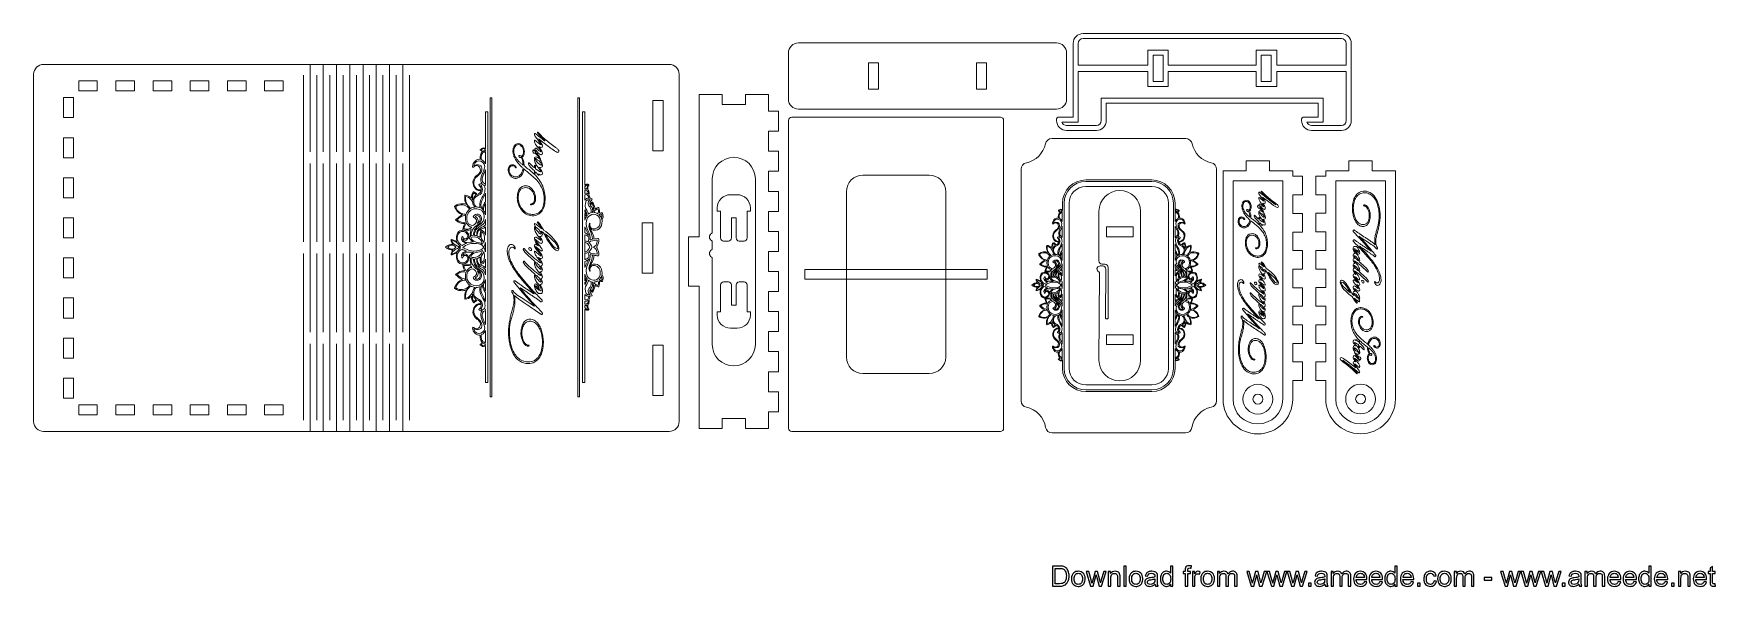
# Model space of a CAD drawing. Header units: millimetres. Extents: x -295 to 213, y -77 to 90.
import ezdxf

# ---------------------------------------------------------------- set-up
doc = ezdxf.new("R2010")
doc.units = ezdxf.units.MM
doc.header["$MEASUREMENT"] = 0
doc.layers.add('Layer 1', color=7, linetype='Continuous')

msp = doc.modelspace()

# ---------------------------------------------------------------- linework, layer by layer
at = {"layer": 'Layer 1', "color": 240, "lineweight": 9}
for points in [[(-64.2344, 87.5319), (-65.8866, 87.5319), (-67.2342, 86.1842), (-67.2342, 84.5319)], [(13.7657, 87.5319), (13.7657, 87.5319), (-64.2344, 87.5319), (-64.2344, 87.5319)], [(16.7655, 84.5319), (16.7655, 86.1842), (15.418, 87.5319), (13.7657, 87.5319)], [(21.7657, 90.365), (20.1135, 90.365), (18.7656, 89.0173), (18.7656, 87.365)], [(99.7656, 90.365), (99.7656, 90.365), (21.7657, 90.365), (21.7657, 90.365)], [(102.7657, 87.365), (102.7657, 89.0173), (101.4181, 90.365), (99.7656, 90.365)], [(102.7657, 64.065), (102.7657, 64.065), (102.7657, 87.365), (102.7657, 87.365)], [(-67.2342, 84.5319), (-67.2342, 84.5319), (-67.2342, 70.5319), (-67.2342, 70.5319)], [(16.7655, 70.5319), (16.7655, 70.5319), (16.7655, 84.5319), (16.7655, 84.5319)], [(-295.2144, 78.0648), (-295.2144, 78.0648), (-295.2144, -26.935), (-295.2144, -26.935)], [(-213.7242, 27.3548), (-213.7242, 27.3548), (-213.7242, 77.7597), (-213.7242, 77.7597)], [(-211.7242, 81.1098), (-211.7242, 81.1098), (-211.7242, 54.6148), (-211.7242, 54.6148)], [(-209.7242, 27.3548), (-209.7242, 27.3548), (-209.7242, 77.7597), (-209.7242, 77.7597)], [(-207.7242, 81.1098), (-207.7242, 81.1098), (-207.7242, 54.6148), (-207.7242, 54.6148)], [(-205.7243, 27.3548), (-205.7243, 27.3548), (-205.7243, 77.7597), (-205.7243, 77.7597)], [(-203.7243, 81.1098), (-203.7243, 81.1098), (-203.7243, 54.6148), (-203.7243, 54.6148)], [(-201.7244, 27.3548), (-201.7244, 27.3548), (-201.7244, 77.7597), (-201.7244, 77.7597)], [(-199.7244, 81.1098), (-199.7244, 81.1098), (-199.7244, 54.6148), (-199.7244, 54.6148)], [(-197.7244, 27.3548), (-197.7244, 27.3548), (-197.7244, 77.7597), (-197.7244, 77.7597)], [(-195.7244, 81.1098), (-195.7244, 81.1098), (-195.7244, 54.6148), (-195.7244, 54.6148)], [(-193.7244, 27.3548), (-193.7244, 27.3548), (-193.7244, 77.7597), (-193.7244, 77.7597)], [(-191.7242, 81.1098), (-191.7242, 81.1098), (-191.7242, 54.6148), (-191.7242, 54.6148)], [(-189.7242, 27.3548), (-189.7242, 27.3548), (-189.7242, 77.7597), (-189.7242, 77.7597)], [(-187.7242, 81.1098), (-187.7242, 81.1098), (-187.7242, 54.6148), (-187.7242, 54.6148)], [(-185.7242, 27.3548), (-185.7242, 27.3548), (-185.7242, 77.7597), (-185.7242, 77.7597)], [(-183.7242, 81.1098), (-183.7242, 81.1098), (-183.7242, 54.6148), (-183.7242, 54.6148)], [(-181.7243, 27.3548), (-181.7243, 27.3548), (-181.7243, 77.7597), (-181.7243, 77.7597)], [(-100.2341, -26.935), (-100.2341, -26.935), (-100.2341, 78.0648), (-100.2341, 78.0648)], [(-67.2342, 70.5319), (-67.2342, 68.8796), (-65.8866, 67.5319), (-64.2344, 67.5319)], [(-64.2344, 67.5319), (-64.2344, 67.5319), (13.7657, 67.5319), (13.7657, 67.5319)], [(13.7657, 67.5319), (15.418, 67.5319), (16.7655, 68.8796), (16.7655, 70.5319)], [(-66.2343, 65.0648), (-66.7852, 65.0648), (-67.2342, 64.6156), (-67.2342, 64.0648)], [(-67.2342, 64.0648), (-67.2342, 64.0648), (-67.2342, -28.935), (-67.2342, -28.935)], [(-3.2344, 65.0648), (-3.2344, 65.0648), (-66.2343, 65.0648), (-66.2343, 65.0648)], [(-2.2342, 64.0648), (-2.2342, 64.6156), (-2.6835, 65.0648), (-3.2344, 65.0648)], [(-2.2342, -28.935), (-2.2342, -28.935), (-2.2342, 64.0648), (-2.2342, 64.0648)], [(14.2656, 65.065), (13.9903, 65.065), (13.7658, 64.8404), (13.7658, 64.565)], [(13.7658, 64.565), (13.7658, 64.565), (13.7658, 64.065), (13.7658, 64.065)], [(13.7658, 64.065), (13.7658, 62.413), (15.1138, 61.065), (16.7656, 61.065)], [(16.7656, 61.065), (16.7656, 61.065), (25.7656, 61.065), (25.7656, 61.065)], [(25.7656, 61.065), (27.4176, 61.065), (28.7658, 62.4132), (28.7658, 64.065)], [(88.2658, 65.065), (87.9902, 65.065), (87.7658, 64.8404), (87.7658, 64.565)], [(87.7658, 64.565), (87.7658, 64.565), (87.7658, 64.065), (87.7658, 64.065)], [(87.7658, 64.065), (87.7658, 62.413), (89.1138, 61.065), (90.7658, 61.065)], [(90.7658, 61.065), (90.7658, 61.065), (99.7656, 61.065), (99.7656, 61.065)], [(99.7656, 61.065), (101.4176, 61.065), (102.7657, 62.4132), (102.7657, 64.065)], [(52.7567, 58.6249), (52.7567, 58.6249), (12.3327, 58.6249), (12.3327, 58.6249)], [(-211.7242, 0.0998), (-211.7242, 0.0998), (-211.7242, 51.1148), (-211.7242, 51.1148)], [(-207.7242, 0.0998), (-207.7242, 0.0998), (-207.7242, 51.1148), (-207.7242, 51.1148)], [(-203.7243, 0.0998), (-203.7243, 0.0998), (-203.7243, 51.1148), (-203.7243, 51.1148)], [(-199.7244, 0.0998), (-199.7244, 0.0998), (-199.7244, 51.1148), (-199.7244, 51.1148)], [(-195.7244, 0.0998), (-195.7244, 0.0998), (-195.7244, 51.1148), (-195.7244, 51.1148)], [(-191.7242, 0.0998), (-191.7242, 0.0998), (-191.7242, 51.1148), (-191.7242, 51.1148)], [(-187.7242, 0.0998), (-187.7242, 0.0998), (-187.7242, 51.1148), (-187.7242, 51.1148)], [(-183.7242, 0.0998), (-183.7242, 0.0998), (-183.7242, 51.1148), (-183.7242, 51.1148)], [(4.6253, 51.2918), (3.6932, 51.0918), (3.0449, 50.2902), (3.0449, 49.3368)], [(-90.2343, 30.3731), (-90.2343, 30.3731), (-90.2343, 46.4576), (-90.2343, 46.4576)], [(-77.2343, 46.4576), (-77.2343, 46.4576), (-77.2343, -3.6408), (-77.2343, -3.6408)], [(-44.7344, 47.5648), (-47.4881, 47.5648), (-49.7342, 45.3186), (-49.7342, 42.5648)], [(-24.7343, 47.5648), (-24.7343, 47.5648), (-44.7344, 47.5648), (-44.7344, 47.5648)], [(-19.7342, 42.5648), (-19.7342, 45.3186), (-21.9803, 47.5648), (-24.7343, 47.5648)], [(3.0449, 49.3368), (3.0449, 49.3368), (3.0449, -20.6605), (3.0449, -20.6605)], [(62.0448, -20.6608), (62.0448, -20.6608), (62.0448, 49.337), (62.0448, 49.337)], [(64.0448, 48.8452), (64.0448, 48.8452), (64.0448, -20.1647), (64.0448, -20.1647)], [(-84.7341, 41.6499), (-86.9372, 41.6499), (-88.7343, 39.853), (-88.7343, 37.6499)], [(-82.7342, 41.6499), (-82.7342, 41.6499), (-84.7341, 41.6499), (-84.7341, 41.6499)], [(-78.7342, 37.6499), (-78.7342, 39.853), (-80.5311, 41.6499), (-82.7342, 41.6499)], [(-49.7342, 42.5648), (-49.7342, 42.5648), (-49.7342, -7.4351), (-49.7342, -7.4351)], [(-19.7342, -7.4351), (-19.7342, -7.4351), (-19.7342, 42.5648), (-19.7342, 42.5648)], [(22.5447, 44.1249), (19.7909, 44.1249), (17.5447, 41.8787), (17.5447, 39.1249)], [(42.5448, 44.1249), (42.5448, 44.1249), (22.5447, 44.1249), (22.5447, 44.1249)], [(47.5449, 39.1249), (47.5449, 41.8787), (45.2988, 44.1249), (42.5448, 44.1249)], [(-78.7342, 36.6499), (-78.7342, 36.6499), (-78.7342, 37.6499), (-78.7342, 37.6499)], [(17.5447, 39.1249), (17.5447, 39.1249), (17.5447, -10.875), (17.5447, -10.875)], [(26.5415, 36.625), (26.5415, 36.625), (26.5415, 21.671), (26.5415, 21.671)], [(39.1413, -8.3749), (39.1413, -8.3749), (39.1413, 36.625), (39.1413, 36.625)], [(47.5449, -10.875), (47.5449, -10.875), (47.5449, 39.1249), (47.5449, 39.1249)], [(-90.2343, 25.3731), (-90.2343, 25.3731), (-90.2343, 27.3714), (-90.2343, 27.3714)], [(-87.7342, 28.5599), (-87.7342, 28.0588), (-87.3253, 27.6499), (-86.8244, 27.6499)], [(-86.8244, 27.6499), (-86.8244, 27.6499), (-85.3441, 27.6499), (-85.3441, 27.6499)], [(-85.3441, 27.6499), (-84.8432, 27.6499), (-84.4341, 28.0588), (-84.4341, 28.5599)], [(-83.0342, 28.5599), (-83.0342, 28.0588), (-82.6253, 27.6499), (-82.1244, 27.6499)], [(-82.1244, 27.6499), (-82.1244, 27.6499), (-80.6444, 27.6499), (-80.6444, 27.6499)], [(-80.6444, 27.6499), (-80.1432, 27.6499), (-79.7344, 28.0588), (-79.7344, 28.5599)], [(-213.7242, -26.54), (-213.7242, -26.54), (-213.7242, 23.8548), (-213.7242, 23.8548)], [(-209.7242, -26.54), (-209.7242, -26.54), (-209.7242, 23.8548), (-209.7242, 23.8548)], [(-205.7243, -26.54), (-205.7243, -26.54), (-205.7243, 23.8548), (-205.7243, 23.8548)], [(-201.7244, -26.54), (-201.7244, -26.54), (-201.7244, 23.8548), (-201.7244, 23.8548)], [(-197.7244, -26.54), (-197.7244, -26.54), (-197.7244, 23.8548), (-197.7244, 23.8548)], [(-193.7244, -26.54), (-193.7244, -26.54), (-193.7244, 23.8548), (-193.7244, 23.8548)], [(-189.7242, -26.54), (-189.7242, -26.54), (-189.7242, 23.8548), (-189.7242, 23.8548)], [(-185.7242, -26.54), (-185.7242, -26.54), (-185.7242, 23.8548), (-185.7242, 23.8548)], [(-181.7243, -26.54), (-181.7243, -26.54), (-181.7243, 23.8548), (-181.7243, 23.8548)], [(-90.2343, -3.6408), (-90.2343, -3.6408), (-90.2343, 22.3714), (-90.2343, 22.3714)], [(26.5415, 21.671), (26.5415, 21.1206), (26.991, 20.671), (27.5413, 20.671)], [(27.5413, 20.671), (27.5413, 20.671), (28.3417, 20.671), (28.3417, 20.671)], [(28.3417, 20.671), (28.8922, 20.671), (29.3417, 20.2214), (29.3417, 19.671)], [(-86.8244, 15.2701), (-87.3253, 15.2701), (-87.7342, 14.8612), (-87.7342, 14.3601)], [(-85.3441, 15.2701), (-85.3441, 15.2701), (-86.8244, 15.2701), (-86.8244, 15.2701)], [(-84.4341, 14.3601), (-84.4341, 14.8612), (-84.8432, 15.2701), (-85.3441, 15.2701)], [(-82.1244, 15.2701), (-82.6253, 15.2701), (-83.0342, 14.8612), (-83.0342, 14.3601)], [(-80.6444, 15.2701), (-80.6444, 15.2701), (-82.1244, 15.2701), (-82.1244, 15.2701)], [(-79.7344, 14.3601), (-79.7344, 14.8612), (-80.1432, 15.2701), (-80.6444, 15.2701)], [(27.6416, 20.1371), (27.6416, 20.1371), (26.9413, 20.1371), (26.9413, 20.1371)], [(28.6414, 19.1377), (28.6451, 19.689), (28.1908, 20.1371), (27.6416, 20.1371)], [(28.5415, 4.3376), (28.5415, 4.3376), (28.6414, 19.1377), (28.6414, 19.1377)], [(29.3417, 19.671), (29.3417, 19.671), (29.3417, 4.337), (29.3417, 4.337)], [(-88.7343, 6.2701), (-88.7343, 6.2701), (-88.7343, 5.2701), (-88.7343, 5.2701)], [(-88.7343, 5.2701), (-88.7343, 3.067), (-86.9372, 1.2701), (-84.7341, 1.2701)], [(-82.7342, 1.2701), (-80.5311, 1.2701), (-78.7342, 3.067), (-78.7342, 5.2701)], [(-84.7341, 1.2701), (-84.7341, 1.2701), (-82.7342, 1.2701), (-82.7342, 1.2701)], [(28.7416, 4.137), (28.6312, 4.137), (28.541, 4.2271), (28.5415, 4.3376)], [(29.1416, 4.137), (29.1416, 4.137), (28.7416, 4.137), (28.7416, 4.137)], [(29.3417, 4.337), (29.3417, 4.2276), (29.251, 4.137), (29.1416, 4.137)], [(-211.7242, -3.4002), (-211.7242, -3.4002), (-211.7242, -30.04), (-211.7242, -30.04)], [(-207.7242, -3.4002), (-207.7242, -3.4002), (-207.7242, -30.04), (-207.7242, -30.04)], [(-203.7243, -3.4002), (-203.7243, -3.4002), (-203.7243, -30.04), (-203.7243, -30.04)], [(-199.7244, -3.4002), (-199.7244, -3.4002), (-199.7244, -30.04), (-199.7244, -30.04)], [(-195.7244, -3.4002), (-195.7244, -3.4002), (-195.7244, -30.04), (-195.7244, -30.04)], [(-191.7242, -3.4002), (-191.7242, -3.4002), (-191.7242, -30.04), (-191.7242, -30.04)], [(-187.7242, -3.4002), (-187.7242, -3.4002), (-187.7242, -30.04), (-187.7242, -30.04)], [(-183.7242, -3.4002), (-183.7242, -3.4002), (-183.7242, -30.04), (-183.7242, -30.04)], [(-49.7342, -7.4351), (-49.7342, -10.1889), (-47.4881, -12.4351), (-44.7344, -12.4351)], [(-24.7343, -12.4351), (-21.9803, -12.4351), (-19.7342, -10.1889), (-19.7342, -7.4351)], [(-44.7344, -12.4351), (-44.7344, -12.4351), (-24.7343, -12.4351), (-24.7343, -12.4351)], [(17.5447, -10.875), (17.5447, -13.6288), (19.7909, -15.875), (22.5447, -15.875)], [(42.5448, -15.875), (45.2988, -15.875), (47.5449, -13.6288), (47.5449, -10.875)], [(22.5447, -15.875), (22.5447, -15.875), (42.5448, -15.875), (42.5448, -15.875)], [(-67.2342, -28.935), (-67.2342, -29.4858), (-66.7852, -29.935), (-66.2343, -29.935)], [(-66.2343, -29.935), (-66.2343, -29.935), (-3.2344, -29.935), (-3.2344, -29.935)], [(-3.2344, -29.935), (-2.6835, -29.935), (-2.2342, -29.4858), (-2.2342, -28.935)], [(12.4138, -30.3749), (12.4138, -30.3749), (52.6758, -30.3749), (52.6758, -30.3749)]]:
    msp.add_open_spline(points, degree=3, dxfattribs=at)
for points, knots in [([(18.7656, 87.365), (18.7656, 87.365), (18.7656, 65.065), (18.7656, 65.065), (18.7656, 65.065), (18.7656, 65.065), (14.2656, 65.065), (14.2656, 65.065)], [0, 0, 0, 0, 0.33333333, 0.33333333, 0.33333333, 0.33333333, 1, 1, 1, 1]), ([(-43.0344, 81.5319), (-43.0344, 81.5319), (-40.0342, 81.5319), (-40.0342, 81.5319), (-40.0342, 81.5319), (-40.0342, 81.5319), (-40.0342, 73.5319), (-40.0342, 73.5319), (-40.0342, 73.5319), (-40.0342, 73.5319), (-43.0344, 73.5319), (-43.0344, 73.5319), (-43.0344, 73.5319), (-43.0344, 73.5319), (-43.0344, 81.5319), (-43.0344, 81.5319)], [0, 0, 0, 0, 0.2, 0.2, 0.2, 0.2, 0.4, 0.4, 0.4, 0.4, 0.6, 0.6, 0.6, 0.6, 1, 1, 1, 1]), ([(-10.4342, 81.5319), (-10.4342, 81.5319), (-7.4344, 81.5319), (-7.4344, 81.5319), (-7.4344, 81.5319), (-7.4344, 81.5319), (-7.4344, 73.5319), (-7.4344, 73.5319), (-7.4344, 73.5319), (-7.4344, 73.5319), (-10.4342, 73.5319), (-10.4342, 73.5319), (-10.4342, 73.5319), (-10.4342, 73.5319), (-10.4342, 81.5319), (-10.4342, 81.5319)], [0, 0, 0, 0, 0.2, 0.2, 0.2, 0.2, 0.4, 0.4, 0.4, 0.4, 0.6, 0.6, 0.6, 0.6, 1, 1, 1, 1]), ([(42.9656, 83.865), (42.9656, 83.865), (45.9658, 83.865), (45.9658, 83.865), (45.9658, 83.865), (45.9658, 83.865), (45.9658, 75.865), (45.9658, 75.865), (45.9658, 75.865), (45.9658, 75.865), (42.9656, 75.865), (42.9656, 75.865), (42.9656, 75.865), (42.9656, 75.865), (42.9656, 83.865), (42.9656, 83.865)], [0, 0, 0, 0, 0.2, 0.2, 0.2, 0.2, 0.4, 0.4, 0.4, 0.4, 0.6, 0.6, 0.6, 0.6, 1, 1, 1, 1]), ([(75.5658, 83.865), (75.5658, 83.865), (78.5656, 83.865), (78.5656, 83.865), (78.5656, 83.865), (78.5656, 83.865), (78.5656, 75.865), (78.5656, 75.865), (78.5656, 75.865), (78.5656, 75.865), (75.5658, 75.865), (75.5658, 75.865), (75.5658, 75.865), (75.5658, 75.865), (75.5658, 83.865), (75.5658, 83.865)], [0, 0, 0, 0, 0.2, 0.2, 0.2, 0.2, 0.4, 0.4, 0.4, 0.4, 0.6, 0.6, 0.6, 0.6, 1, 1, 1, 1]), ([(-100.2341, 78.0648), (-100.2341, 79.717), (-101.5818, 81.0648), (-103.2341, 81.0648), (-103.2341, 81.0648), (-166.2274, 81.0648), (-229.2211, 81.0648), (-292.2147, 81.0648), (-292.2147, 81.0648), (-293.867, 81.0648), (-295.2144, 79.7171), (-295.2144, 78.0648)], [0, 0, 0, 0, 0.25, 0.25, 0.25, 0.25, 0.5, 0.5, 0.5, 0.5, 1, 1, 1, 1]), ([(-275.9836, 76.0648), (-275.9836, 76.0648), (-275.9836, 73.0648), (-275.9836, 73.0648), (-275.9836, 73.0648), (-275.9836, 73.0648), (-281.599, 73.0648), (-281.599, 73.0648), (-281.599, 73.0648), (-281.599, 73.0648), (-281.599, 76.0648), (-281.599, 76.0648), (-281.599, 76.0648), (-281.599, 76.0648), (-275.9836, 76.0648), (-275.9836, 76.0648)], [0, 0, 0, 0, 0.2, 0.2, 0.2, 0.2, 0.4, 0.4, 0.4, 0.4, 0.6, 0.6, 0.6, 0.6, 1, 1, 1, 1]), ([(-264.7531, 76.0648), (-264.7531, 76.0648), (-264.7531, 73.0648), (-264.7531, 73.0648), (-264.7531, 73.0648), (-264.7531, 73.0648), (-270.3684, 73.0648), (-270.3684, 73.0648), (-270.3684, 73.0648), (-270.3684, 73.0648), (-270.3684, 76.0648), (-270.3684, 76.0648), (-270.3684, 76.0648), (-270.3684, 76.0648), (-264.7531, 76.0648), (-264.7531, 76.0648)], [0, 0, 0, 0, 0.2, 0.2, 0.2, 0.2, 0.4, 0.4, 0.4, 0.4, 0.6, 0.6, 0.6, 0.6, 1, 1, 1, 1]), ([(-253.5221, 76.0648), (-253.5221, 76.0648), (-253.5221, 73.0648), (-253.5221, 73.0648), (-253.5221, 73.0648), (-253.5221, 73.0648), (-259.1375, 73.0648), (-259.1375, 73.0648), (-259.1375, 73.0648), (-259.1375, 73.0648), (-259.1375, 76.0648), (-259.1375, 76.0648), (-259.1375, 76.0648), (-259.1375, 76.0648), (-253.5221, 76.0648), (-253.5221, 76.0648)], [0, 0, 0, 0, 0.2, 0.2, 0.2, 0.2, 0.4, 0.4, 0.4, 0.4, 0.6, 0.6, 0.6, 0.6, 1, 1, 1, 1]), ([(-242.2913, 76.0648), (-242.2913, 76.0648), (-242.2913, 73.0648), (-242.2913, 73.0648), (-242.2913, 73.0648), (-242.2913, 73.0648), (-247.9069, 73.0648), (-247.9069, 73.0648), (-247.9069, 73.0648), (-247.9069, 73.0648), (-247.9069, 76.0648), (-247.9069, 76.0648), (-247.9069, 76.0648), (-247.9069, 76.0648), (-242.2913, 76.0648), (-242.2913, 76.0648)], [0, 0, 0, 0, 0.2, 0.2, 0.2, 0.2, 0.4, 0.4, 0.4, 0.4, 0.6, 0.6, 0.6, 0.6, 1, 1, 1, 1]), ([(-231.0608, 76.0648), (-231.0608, 76.0648), (-231.0608, 73.0648), (-231.0608, 73.0648), (-231.0608, 73.0648), (-231.0608, 73.0648), (-236.6759, 73.0648), (-236.6759, 73.0648), (-236.6759, 73.0648), (-236.6759, 73.0648), (-236.6759, 76.0648), (-236.6759, 76.0648), (-236.6759, 76.0648), (-236.6759, 76.0648), (-231.0608, 76.0648), (-231.0608, 76.0648)], [0, 0, 0, 0, 0.2, 0.2, 0.2, 0.2, 0.4, 0.4, 0.4, 0.4, 0.6, 0.6, 0.6, 0.6, 1, 1, 1, 1]), ([(-219.8299, 76.0648), (-219.8299, 76.0648), (-219.8299, 73.0648), (-219.8299, 73.0648), (-219.8299, 73.0648), (-219.8299, 73.0648), (-225.4455, 73.0648), (-225.4455, 73.0648), (-225.4455, 73.0648), (-225.4455, 73.0648), (-225.4455, 76.0648), (-225.4455, 76.0648), (-225.4455, 76.0648), (-225.4455, 76.0648), (-219.8299, 76.0648), (-219.8299, 76.0648)], [0, 0, 0, 0, 0.2, 0.2, 0.2, 0.2, 0.4, 0.4, 0.4, 0.4, 0.6, 0.6, 0.6, 0.6, 1, 1, 1, 1]), ([(-87.2344, 71.9602), (-87.2344, 71.9602), (-94.2341, 71.9602), (-94.2341, 71.9602), (-94.2341, 71.9602), (-94.2341, 71.9602), (-94.2341, 28.96), (-94.2341, 28.96), (-94.2341, 28.96), (-94.2341, 28.96), (-97.4343, 28.96), (-97.4343, 28.96), (-97.4343, 28.96), (-97.4343, 28.96), (-97.4343, 13.96), (-97.4343, 13.96), (-97.4343, 13.96), (-97.4343, 13.96), (-94.2341, 13.96), (-94.2341, 13.96), (-94.2341, 13.96), (-94.2341, 13.96), (-94.2341, -29.04), (-94.2341, -29.04), (-94.2341, -29.04), (-94.2341, -29.04), (-87.2344, -29.04), (-87.2344, -29.04), (-87.2344, -29.04), (-87.2344, -29.04), (-87.2344, -26.0392), (-87.2344, -26.0392), (-87.2344, -26.0392), (-87.2344, -26.0392), (-80.2346, -26.0392), (-80.2346, -26.0392), (-80.2346, -26.0392), (-80.2346, -26.0392), (-80.2346, -29.04), (-80.2346, -29.04), (-80.2346, -29.04), (-80.2346, -29.04), (-73.234, -29.04), (-73.234, -29.04), (-73.234, -29.04), (-73.234, -29.04), (-73.234, -23.9812), (-73.234, -23.9812), (-73.234, -23.9812), (-73.234, -23.9812), (-70.2342, -23.9812), (-70.2342, -23.9812), (-70.2342, -23.9812), (-70.2342, -23.9812), (-70.2342, -17.9227), (-70.2342, -17.9227), (-70.2342, -17.9227), (-70.2342, -17.9227), (-73.234, -17.9227), (-73.234, -17.9227), (-73.234, -17.9227), (-73.234, -17.9227), (-73.234, -11.8636), (-73.234, -11.8636), (-73.234, -11.8636), (-73.234, -11.8636), (-70.2342, -11.8636), (-70.2342, -11.8636), (-70.2342, -11.8636), (-70.2342, -11.8636), (-70.2342, -5.8048), (-70.2342, -5.8048), (-70.2342, -5.8048), (-70.2342, -5.8048), (-73.234, -5.8048), (-73.234, -5.8048), (-73.234, -5.8048), (-73.234, -5.8048), (-73.234, 0.2544), (-73.234, 0.2544), (-73.234, 0.2544), (-73.234, 0.2544), (-70.2342, 0.2544), (-70.2342, 0.2544), (-70.2342, 0.2544), (-70.2342, 0.2544), (-70.2342, 6.3132), (-70.2342, 6.3132), (-70.2342, 6.3132), (-70.2342, 6.3132), (-73.234, 6.3132), (-73.234, 6.3132), (-73.234, 6.3132), (-73.234, 6.3132), (-73.234, 12.3725), (-73.234, 12.3725), (-73.234, 12.3725), (-73.234, 12.3725), (-70.2342, 12.3725), (-70.2342, 12.3725), (-70.2342, 12.3725), (-70.2342, 12.3725), (-70.2342, 18.4308), (-70.2342, 18.4308), (-70.2342, 18.4308), (-70.2342, 18.4308), (-73.234, 18.4308), (-73.234, 18.4308), (-73.234, 18.4308), (-73.234, 18.4308), (-73.234, 24.4894), (-73.234, 24.4894), (-73.234, 24.4894), (-73.234, 24.4894), (-70.2342, 24.4894), (-70.2342, 24.4894), (-70.2342, 24.4894), (-70.2342, 24.4894), (-70.2342, 30.5484), (-70.2342, 30.5484), (-70.2342, 30.5484), (-70.2342, 30.5484), (-73.234, 30.5484), (-73.234, 30.5484), (-73.234, 30.5484), (-73.234, 30.5484), (-73.234, 36.6075), (-73.234, 36.6075), (-73.234, 36.6075), (-73.234, 36.6075), (-70.2342, 36.6075), (-70.2342, 36.6075), (-70.2342, 36.6075), (-70.2342, 36.6075), (-70.2342, 42.6654), (-70.2342, 42.6654), (-70.2342, 42.6654), (-70.2342, 42.6654), (-73.234, 42.6654), (-73.234, 42.6654), (-73.234, 42.6654), (-73.234, 42.6654), (-73.234, 48.7249), (-73.234, 48.7249), (-73.234, 48.7249), (-73.234, 48.7249), (-70.2342, 48.7249), (-70.2342, 48.7249), (-70.2342, 48.7249), (-70.2342, 48.7249), (-70.2342, 54.783), (-70.2342, 54.783), (-70.2342, 54.783), (-70.2342, 54.783), (-73.234, 54.783), (-73.234, 54.783), (-73.234, 54.783), (-73.234, 54.783), (-73.234, 60.8423), (-73.234, 60.8423), (-73.234, 60.8423), (-73.234, 60.8423), (-70.2342, 60.8423), (-70.2342, 60.8423), (-70.2342, 60.8423), (-70.2342, 60.8423), (-70.2342, 66.9018), (-70.2342, 66.9018), (-70.2342, 66.9018), (-70.2342, 66.9018), (-73.234, 66.9018), (-73.234, 66.9018), (-73.234, 66.9018), (-73.234, 66.9018), (-73.234, 71.9602), (-73.234, 71.9602), (-73.234, 71.9602), (-73.234, 71.9602), (-80.2346, 71.9602), (-80.2346, 71.9602), (-80.2346, 71.9602), (-80.2346, 71.9602), (-80.2346, 68.9603), (-80.2346, 68.9603), (-80.2346, 68.9603), (-80.2346, 68.9603), (-87.2344, 68.9603), (-87.2344, 68.9603), (-87.2344, 68.9603), (-87.2344, 68.9603), (-87.2344, 71.9602), (-87.2344, 71.9602)], [0, 0, 0, 0, 0.02040816, 0.02040816, 0.02040816, 0.02040816, 0.04081633, 0.04081633, 0.04081633, 0.04081633, 0.06122449, 0.06122449, 0.06122449, 0.06122449, 0.08163265, 0.08163265, 0.08163265, 0.08163265, 0.10204082, 0.10204082, 0.10204082, 0.10204082, 0.12244898, 0.12244898, 0.12244898, 0.12244898, 0.14285714, 0.14285714, 0.14285714, 0.14285714, 0.16326531, 0.16326531, 0.16326531, 0.16326531, 0.18367347, 0.18367347, 0.18367347, 0.18367347, 0.20408163, 0.20408163, 0.20408163, 0.20408163, 0.2244898, 0.2244898, 0.2244898, 0.2244898, 0.24489796, 0.24489796, 0.24489796, 0.24489796, 0.26530612, 0.26530612, 0.26530612, 0.26530612, 0.28571429, 0.28571429, 0.28571429, 0.28571429, 0.30612245, 0.30612245, 0.30612245, 0.30612245, 0.32653061, 0.32653061, 0.32653061, 0.32653061, 0.34693878, 0.34693878, 0.34693878, 0.34693878, 0.36734694, 0.36734694, 0.36734694, 0.36734694, 0.3877551, 0.3877551, 0.3877551, 0.3877551, 0.40816327, 0.40816327, 0.40816327, 0.40816327, 0.42857143, 0.42857143, 0.42857143, 0.42857143, 0.44897959, 0.44897959, 0.44897959, 0.44897959, 0.46938776, 0.46938776, 0.46938776, 0.46938776, 0.48979592, 0.48979592, 0.48979592, 0.48979592, 0.51020408, 0.51020408, 0.51020408, 0.51020408, 0.53061224, 0.53061224, 0.53061224, 0.53061224, 0.55102041, 0.55102041, 0.55102041, 0.55102041, 0.57142857, 0.57142857, 0.57142857, 0.57142857, 0.59183673, 0.59183673, 0.59183673, 0.59183673, 0.6122449, 0.6122449, 0.6122449, 0.6122449, 0.63265306, 0.63265306, 0.63265306, 0.63265306, 0.65306122, 0.65306122, 0.65306122, 0.65306122, 0.67346939, 0.67346939, 0.67346939, 0.67346939, 0.69387755, 0.69387755, 0.69387755, 0.69387755, 0.71428571, 0.71428571, 0.71428571, 0.71428571, 0.73469388, 0.73469388, 0.73469388, 0.73469388, 0.75510204, 0.75510204, 0.75510204, 0.75510204, 0.7755102, 0.7755102, 0.7755102, 0.7755102, 0.79591837, 0.79591837, 0.79591837, 0.79591837, 0.81632653, 0.81632653, 0.81632653, 0.81632653, 0.83673469, 0.83673469, 0.83673469, 0.83673469, 0.85714286, 0.85714286, 0.85714286, 0.85714286, 0.87755102, 0.87755102, 0.87755102, 0.87755102, 0.89795918, 0.89795918, 0.89795918, 0.89795918, 0.91836735, 0.91836735, 0.91836735, 0.91836735, 0.93877551, 0.93877551, 0.93877551, 0.93877551, 0.95918367, 0.95918367, 0.95918367, 0.95918367, 1, 1, 1, 1]), ([(-286.2144, 71.006), (-286.2144, 71.006), (-283.2146, 71.006), (-283.2146, 71.006), (-283.2146, 71.006), (-283.2146, 71.006), (-283.2146, 64.9472), (-283.2146, 64.9472), (-283.2146, 64.9472), (-283.2146, 64.9472), (-286.2144, 64.9472), (-286.2144, 64.9472), (-286.2144, 64.9472), (-286.2144, 64.9472), (-286.2144, 71.006), (-286.2144, 71.006)], [0, 0, 0, 0, 0.2, 0.2, 0.2, 0.2, 0.4, 0.4, 0.4, 0.4, 0.6, 0.6, 0.6, 0.6, 1, 1, 1, 1]), ([(-108.2343, 54.9648), (-108.2343, 54.9648), (-108.2343, 70.1648), (-108.2343, 70.1648), (-108.2343, 70.1648), (-108.2343, 70.1648), (-105.0341, 70.1648), (-105.0341, 70.1648), (-105.0341, 70.1648), (-105.0341, 70.1648), (-105.0341, 54.9648), (-105.0341, 54.9648), (-105.0341, 54.9648), (-105.0341, 54.9648), (-108.2343, 54.9648), (-108.2343, 54.9648)], [0, 0, 0, 0, 0.2, 0.2, 0.2, 0.2, 0.4, 0.4, 0.4, 0.4, 0.6, 0.6, 0.6, 0.6, 1, 1, 1, 1]), ([(28.7658, 64.065), (28.7658, 64.065), (28.7658, 69.365), (28.7658, 69.365), (28.7658, 69.365), (28.7658, 69.365), (92.7658, 69.365), (92.7658, 69.365)], [0, 0, 0, 0, 0.33333333, 0.33333333, 0.33333333, 0.33333333, 1, 1, 1, 1]), ([(92.7658, 69.365), (92.7658, 69.365), (92.7658, 65.065), (92.7658, 65.065), (92.7658, 65.065), (92.7658, 65.065), (88.2658, 65.065), (88.2658, 65.065)], [0, 0, 0, 0, 0.33333333, 0.33333333, 0.33333333, 0.33333333, 1, 1, 1, 1]), ([(-286.2144, 58.8883), (-286.2144, 58.8883), (-283.2146, 58.8883), (-283.2146, 58.8883), (-283.2146, 58.8883), (-283.2146, 58.8883), (-283.2146, 52.8295), (-283.2146, 52.8295), (-283.2146, 52.8295), (-283.2146, 52.8295), (-286.2144, 52.8295), (-286.2144, 52.8295), (-286.2144, 52.8295), (-286.2144, 52.8295), (-286.2144, 58.8883), (-286.2144, 58.8883)], [0, 0, 0, 0, 0.2, 0.2, 0.2, 0.2, 0.4, 0.4, 0.4, 0.4, 0.6, 0.6, 0.6, 0.6, 1, 1, 1, 1]), ([(12.3327, 58.6249), (11.3793, 58.6249), (10.5778, 57.9764), (10.378, 57.0443), (10.378, 57.0443), (9.7613, 54.1712), (7.4984, 51.9084), (4.6253, 51.2918)], [0, 0, 0, 0, 0.33333333, 0.33333333, 0.33333333, 0.33333333, 1, 1, 1, 1]), ([(62.0448, 49.337), (62.0448, 50.2904), (61.3963, 51.0918), (60.4642, 51.2918), (60.4642, 51.2918), (57.5912, 51.9084), (55.3283, 54.1713), (54.7117, 57.0444), (54.7117, 57.0444), (54.5117, 57.9765), (53.71, 58.6249), (52.7567, 58.6249)], [0, 0, 0, 0, 0.25, 0.25, 0.25, 0.25, 0.5, 0.5, 0.5, 0.5, 1, 1, 1, 1]), ([(-90.2343, 46.4576), (-90.2343, 50.0169), (-87.2932, 52.9577), (-83.7342, 52.9577), (-83.7342, 52.9577), (-80.1596, 52.9577), (-77.2343, 50.0321), (-77.2343, 46.4576)], [0, 0, 0, 0, 0.33333333, 0.33333333, 0.33333333, 0.33333333, 1, 1, 1, 1]), ([(85.0649, -20.1647), (85.0649, -20.1647), (85.0649, -14.5593), (85.0649, -14.5593), (85.0649, -14.5593), (85.0649, -14.5593), (88.0649, -14.5593), (88.0649, -14.5593), (88.0649, -14.5593), (88.0649, -14.5593), (88.0649, -8.9239), (88.0649, -8.9239), (88.0649, -8.9239), (88.0649, -8.9239), (85.0649, -8.9239), (85.0649, -8.9239), (85.0649, -8.9239), (85.0649, -8.9239), (85.0649, -3.3286), (85.0649, -3.3286), (85.0649, -3.3286), (85.0649, -3.3286), (88.0649, -3.3286), (88.0649, -3.3286), (88.0649, -3.3286), (88.0649, -3.3286), (88.0649, 2.3067), (88.0649, 2.3067), (88.0649, 2.3067), (88.0649, 2.3067), (85.0649, 2.3067), (85.0649, 2.3067), (85.0649, 2.3067), (85.0649, 2.3067), (85.0649, 7.9021), (85.0649, 7.9021), (85.0649, 7.9021), (85.0649, 7.9021), (88.0649, 7.9021), (88.0649, 7.9021), (88.0649, 7.9021), (88.0649, 7.9021), (88.0649, 13.5375), (88.0649, 13.5375), (88.0649, 13.5375), (88.0649, 13.5375), (85.0649, 13.5375), (85.0649, 13.5375), (85.0649, 13.5375), (85.0649, 13.5375), (85.0649, 19.1329), (85.0649, 19.1329), (85.0649, 19.1329), (85.0649, 19.1329), (88.0649, 19.1329), (88.0649, 19.1329), (88.0649, 19.1329), (88.0649, 19.1329), (88.0649, 24.7683), (88.0649, 24.7683), (88.0649, 24.7683), (88.0649, 24.7683), (85.0649, 24.7683), (85.0649, 24.7683), (85.0649, 24.7683), (85.0649, 24.7683), (85.0649, 30.3637), (85.0649, 30.3637), (85.0649, 30.3637), (85.0649, 30.3637), (88.0649, 30.3637), (88.0649, 30.3637), (88.0649, 30.3637), (88.0649, 30.3637), (88.0649, 35.999), (88.0649, 35.999), (88.0649, 35.999), (88.0649, 35.999), (85.0649, 35.999), (85.0649, 35.999), (85.0649, 35.999), (85.0649, 35.999), (85.0649, 41.5944), (85.0649, 41.5944), (85.0649, 41.5944), (85.0649, 41.5944), (88.0649, 41.5944), (88.0649, 41.5944), (88.0649, 41.5944), (88.0649, 41.5944), (88.0649, 47.2298), (88.0649, 47.2298), (88.0649, 47.2298), (88.0649, 47.2298), (85.0649, 47.2298), (85.0649, 47.2298), (85.0649, 47.2298), (85.0649, 47.2298), (85.0649, 48.8452), (85.0649, 48.8452), (85.0649, 48.8452), (85.0649, 48.8452), (78.0649, 48.8452), (78.0649, 48.8452), (78.0649, 48.8452), (78.0649, 48.8452), (78.0649, 51.8452), (78.0649, 51.8452), (78.0649, 51.8452), (78.0649, 51.8452), (71.0448, 51.8452), (71.0448, 51.8452), (71.0448, 51.8452), (71.0448, 51.8452), (71.0448, 48.8452), (71.0448, 48.8452), (71.0448, 48.8452), (71.0448, 48.8452), (64.0448, 48.8452), (64.0448, 48.8452)], [0, 0, 0, 0, 0.03225806, 0.03225806, 0.03225806, 0.03225806, 0.06451613, 0.06451613, 0.06451613, 0.06451613, 0.09677419, 0.09677419, 0.09677419, 0.09677419, 0.12903226, 0.12903226, 0.12903226, 0.12903226, 0.16129032, 0.16129032, 0.16129032, 0.16129032, 0.19354839, 0.19354839, 0.19354839, 0.19354839, 0.22580645, 0.22580645, 0.22580645, 0.22580645, 0.25806452, 0.25806452, 0.25806452, 0.25806452, 0.29032258, 0.29032258, 0.29032258, 0.29032258, 0.32258065, 0.32258065, 0.32258065, 0.32258065, 0.35483871, 0.35483871, 0.35483871, 0.35483871, 0.38709677, 0.38709677, 0.38709677, 0.38709677, 0.41935484, 0.41935484, 0.41935484, 0.41935484, 0.4516129, 0.4516129, 0.4516129, 0.4516129, 0.48387097, 0.48387097, 0.48387097, 0.48387097, 0.51612903, 0.51612903, 0.51612903, 0.51612903, 0.5483871, 0.5483871, 0.5483871, 0.5483871, 0.58064516, 0.58064516, 0.58064516, 0.58064516, 0.61290323, 0.61290323, 0.61290323, 0.61290323, 0.64516129, 0.64516129, 0.64516129, 0.64516129, 0.67741935, 0.67741935, 0.67741935, 0.67741935, 0.70967742, 0.70967742, 0.70967742, 0.70967742, 0.74193548, 0.74193548, 0.74193548, 0.74193548, 0.77419355, 0.77419355, 0.77419355, 0.77419355, 0.80645161, 0.80645161, 0.80645161, 0.80645161, 0.83870968, 0.83870968, 0.83870968, 0.83870968, 0.87096774, 0.87096774, 0.87096774, 0.87096774, 0.90322581, 0.90322581, 0.90322581, 0.90322581, 0.93548387, 0.93548387, 0.93548387, 0.93548387, 1, 1, 1, 1]), ([(109.085, 51.8721), (109.085, 51.8721), (102.0649, 51.8721), (102.0649, 51.8721), (102.0649, 51.8721), (102.0649, 51.8721), (102.0649, 48.8721), (102.0649, 48.8721), (102.0649, 48.8721), (102.0649, 48.8721), (95.0649, 48.8721), (95.0649, 48.8721), (95.0649, 48.8721), (95.0649, 48.8721), (95.0649, 47.2567), (95.0649, 47.2567), (95.0649, 47.2567), (95.0649, 47.2567), (92.065, 47.2567), (92.065, 47.2567), (92.065, 47.2567), (92.065, 47.2567), (92.065, 41.6213), (92.065, 41.6213), (92.065, 41.6213), (92.065, 41.6213), (95.0649, 41.6213), (95.0649, 41.6213), (95.0649, 41.6213), (95.0649, 41.6213), (95.0649, 36.0259), (95.0649, 36.0259), (95.0649, 36.0259), (95.0649, 36.0259), (92.065, 36.0259), (92.065, 36.0259), (92.065, 36.0259), (92.065, 36.0259), (92.065, 30.3906), (92.065, 30.3906), (92.065, 30.3906), (92.065, 30.3906), (95.0649, 30.3906), (95.0649, 30.3906), (95.0649, 30.3906), (95.0649, 30.3906), (95.0649, 24.7952), (95.0649, 24.7952), (95.0649, 24.7952), (95.0649, 24.7952), (92.065, 24.7952), (92.065, 24.7952), (92.065, 24.7952), (92.065, 24.7952), (92.065, 19.1598), (92.065, 19.1598), (92.065, 19.1598), (92.065, 19.1598), (95.0649, 19.1598), (95.0649, 19.1598), (95.0649, 19.1598), (95.0649, 19.1598), (95.0649, 13.5644), (95.0649, 13.5644), (95.0649, 13.5644), (95.0649, 13.5644), (92.065, 13.5644), (92.065, 13.5644), (92.065, 13.5644), (92.065, 13.5644), (92.065, 7.929), (92.065, 7.929), (92.065, 7.929), (92.065, 7.929), (95.0649, 7.929), (95.0649, 7.929), (95.0649, 7.929), (95.0649, 7.929), (95.0649, 2.3336), (95.0649, 2.3336), (95.0649, 2.3336), (95.0649, 2.3336), (92.065, 2.3336), (92.065, 2.3336), (92.065, 2.3336), (92.065, 2.3336), (92.065, -3.3017), (92.065, -3.3017), (92.065, -3.3017), (92.065, -3.3017), (95.0649, -3.3017), (95.0649, -3.3017), (95.0649, -3.3017), (95.0649, -3.3017), (95.0649, -8.897), (95.0649, -8.897), (95.0649, -8.897), (95.0649, -8.897), (92.065, -8.897), (92.065, -8.897), (92.065, -8.897), (92.065, -8.897), (92.065, -14.5324), (92.065, -14.5324), (92.065, -14.5324), (92.065, -14.5324), (95.0649, -14.5324), (95.0649, -14.5324), (95.0649, -14.5324), (95.0649, -14.5324), (95.0649, -20.1378), (95.0649, -20.1378)], [0, 0, 0, 0, 0.03448276, 0.03448276, 0.03448276, 0.03448276, 0.06896552, 0.06896552, 0.06896552, 0.06896552, 0.10344828, 0.10344828, 0.10344828, 0.10344828, 0.13793103, 0.13793103, 0.13793103, 0.13793103, 0.17241379, 0.17241379, 0.17241379, 0.17241379, 0.20689655, 0.20689655, 0.20689655, 0.20689655, 0.24137931, 0.24137931, 0.24137931, 0.24137931, 0.27586207, 0.27586207, 0.27586207, 0.27586207, 0.31034483, 0.31034483, 0.31034483, 0.31034483, 0.34482759, 0.34482759, 0.34482759, 0.34482759, 0.37931034, 0.37931034, 0.37931034, 0.37931034, 0.4137931, 0.4137931, 0.4137931, 0.4137931, 0.44827586, 0.44827586, 0.44827586, 0.44827586, 0.48275862, 0.48275862, 0.48275862, 0.48275862, 0.51724138, 0.51724138, 0.51724138, 0.51724138, 0.55172414, 0.55172414, 0.55172414, 0.55172414, 0.5862069, 0.5862069, 0.5862069, 0.5862069, 0.62068966, 0.62068966, 0.62068966, 0.62068966, 0.65517241, 0.65517241, 0.65517241, 0.65517241, 0.68965517, 0.68965517, 0.68965517, 0.68965517, 0.72413793, 0.72413793, 0.72413793, 0.72413793, 0.75862069, 0.75862069, 0.75862069, 0.75862069, 0.79310345, 0.79310345, 0.79310345, 0.79310345, 0.82758621, 0.82758621, 0.82758621, 0.82758621, 0.86206897, 0.86206897, 0.86206897, 0.86206897, 0.89655172, 0.89655172, 0.89655172, 0.89655172, 0.93103448, 0.93103448, 0.93103448, 0.93103448, 1, 1, 1, 1]), ([(116.085, -20.1378), (116.085, -20.1378), (116.085, 48.8721), (116.085, 48.8721), (116.085, 48.8721), (116.085, 48.8721), (109.085, 48.8721), (109.085, 48.8721), (109.085, 48.8721), (109.085, 48.8721), (109.085, 51.8721), (109.085, 51.8721)], [0, 0, 0, 0, 0.25, 0.25, 0.25, 0.25, 0.5, 0.5, 0.5, 0.5, 1, 1, 1, 1]), ([(-286.2144, 46.7707), (-286.2144, 46.7707), (-283.2146, 46.7707), (-283.2146, 46.7707), (-283.2146, 46.7707), (-283.2146, 46.7707), (-283.2146, 40.7119), (-283.2146, 40.7119), (-283.2146, 40.7119), (-283.2146, 40.7119), (-286.2144, 40.7119), (-286.2144, 40.7119), (-286.2144, 40.7119), (-286.2144, 40.7119), (-286.2144, 46.7707), (-286.2144, 46.7707)], [0, 0, 0, 0, 0.2, 0.2, 0.2, 0.2, 0.4, 0.4, 0.4, 0.4, 0.6, 0.6, 0.6, 0.6, 1, 1, 1, 1]), ([(39.1413, 36.625), (39.1413, 40.0732), (36.2897, 42.925), (32.8414, 42.925), (32.8414, 42.925), (29.3776, 42.925), (26.5415, 40.0888), (26.5415, 36.625)], [0, 0, 0, 0, 0.33333333, 0.33333333, 0.33333333, 0.33333333, 1, 1, 1, 1]), ([(-88.7343, 37.6499), (-88.7343, 37.6499), (-88.7343, 36.6499), (-88.7343, 36.6499), (-88.7343, 36.6499), (-88.7343, 36.6499), (-87.7342, 36.6499), (-87.7342, 36.6499), (-87.7342, 36.6499), (-87.7342, 36.6499), (-87.7342, 28.5599), (-87.7342, 28.5599)], [0, 0, 0, 0, 0.25, 0.25, 0.25, 0.25, 0.5, 0.5, 0.5, 0.5, 1, 1, 1, 1]), ([(-79.7344, 28.5599), (-79.7344, 28.5599), (-79.7344, 36.6499), (-79.7344, 36.6499), (-79.7344, 36.6499), (-79.7344, 36.6499), (-78.7342, 36.6499), (-78.7342, 36.6499)], [0, 0, 0, 0, 0.33333333, 0.33333333, 0.33333333, 0.33333333, 1, 1, 1, 1]), ([(-286.2144, 34.653), (-286.2144, 34.653), (-283.2146, 34.653), (-283.2146, 34.653), (-283.2146, 34.653), (-283.2146, 34.653), (-283.2146, 28.5942), (-283.2146, 28.5942), (-283.2146, 28.5942), (-283.2146, 28.5942), (-286.2144, 28.5942), (-286.2144, 28.5942), (-286.2144, 28.5942), (-286.2144, 28.5942), (-286.2144, 34.653), (-286.2144, 34.653)], [0, 0, 0, 0, 0.2, 0.2, 0.2, 0.2, 0.4, 0.4, 0.4, 0.4, 0.6, 0.6, 0.6, 0.6, 1, 1, 1, 1]), ([(-111.4341, 33.1648), (-111.4341, 33.1648), (-108.2343, 33.1648), (-108.2343, 33.1648), (-108.2343, 33.1648), (-108.2343, 33.1648), (-108.2343, 17.9648), (-108.2343, 17.9648), (-108.2343, 17.9648), (-108.2343, 17.9648), (-111.4341, 17.9648), (-111.4341, 17.9648), (-111.4341, 17.9648), (-111.4341, 17.9648), (-111.4341, 33.1648), (-111.4341, 33.1648)], [0, 0, 0, 0, 0.2, 0.2, 0.2, 0.2, 0.4, 0.4, 0.4, 0.4, 0.6, 0.6, 0.6, 0.6, 1, 1, 1, 1]), ([(-84.4341, 28.5599), (-84.4341, 28.5599), (-84.4341, 34.65), (-84.4341, 34.65), (-84.4341, 34.65), (-84.4341, 34.65), (-83.0342, 34.65), (-83.0342, 34.65), (-83.0342, 34.65), (-83.0342, 34.65), (-83.0342, 28.5599), (-83.0342, 28.5599)], [0, 0, 0, 0, 0.25, 0.25, 0.25, 0.25, 0.5, 0.5, 0.5, 0.5, 1, 1, 1, 1]), ([(36.8413, 31.925), (36.8413, 31.925), (36.8413, 28.925), (36.8413, 28.925), (36.8413, 28.925), (36.8413, 28.925), (28.8414, 28.925), (28.8414, 28.925), (28.8414, 28.925), (28.8414, 28.925), (28.8414, 31.925), (28.8414, 31.925), (28.8414, 31.925), (28.8414, 31.925), (36.8413, 31.925), (36.8413, 31.925)], [0, 0, 0, 0, 0.2, 0.2, 0.2, 0.2, 0.4, 0.4, 0.4, 0.4, 0.6, 0.6, 0.6, 0.6, 1, 1, 1, 1]), ([(-90.2343, 27.3714), (-90.2343, 27.5519), (-90.3224, 27.707), (-90.4769, 27.7999), (-90.4769, 27.7999), (-90.8541, 28.0264), (-91.0845, 28.432), (-91.0845, 28.872), (-91.0845, 28.872), (-91.0845, 29.3119), (-90.8541, 29.7181), (-90.4769, 29.9444), (-90.4769, 29.9444), (-90.3225, 30.0373), (-90.2343, 30.1927), (-90.2343, 30.3731)], [0, 0, 0, 0, 0.2, 0.2, 0.2, 0.2, 0.4, 0.4, 0.4, 0.4, 0.6, 0.6, 0.6, 0.6, 1, 1, 1, 1]), ([(-286.2144, 22.5354), (-286.2144, 22.5354), (-283.2146, 22.5354), (-283.2146, 22.5354), (-283.2146, 22.5354), (-283.2146, 22.5354), (-283.2146, 16.4766), (-283.2146, 16.4766), (-283.2146, 16.4766), (-283.2146, 16.4766), (-286.2144, 16.4766), (-286.2144, 16.4766), (-286.2144, 16.4766), (-286.2144, 16.4766), (-286.2144, 22.5354), (-286.2144, 22.5354)], [0, 0, 0, 0, 0.2, 0.2, 0.2, 0.2, 0.4, 0.4, 0.4, 0.4, 0.6, 0.6, 0.6, 0.6, 1, 1, 1, 1]), ([(-90.2343, 22.3714), (-90.2343, 22.5519), (-90.3224, 22.707), (-90.4769, 22.7999), (-90.4769, 22.7999), (-90.8541, 23.0264), (-91.0845, 23.432), (-91.0845, 23.872), (-91.0845, 23.872), (-91.0845, 24.3121), (-90.8541, 24.718), (-90.4768, 24.9446), (-90.4768, 24.9446), (-90.3221, 25.0375), (-90.2343, 25.1926), (-90.2343, 25.3731)], [0, 0, 0, 0, 0.2, 0.2, 0.2, 0.2, 0.4, 0.4, 0.4, 0.4, 0.6, 0.6, 0.6, 0.6, 1, 1, 1, 1]), ([(26.9413, 20.1371), (25.7965, 20.1371), (25.5848, 18.5354), (26.6048, 18.1935), (26.6048, 18.1935), (26.6877, 18.1656), (26.7423, 18.0913), (26.7413, 18.0033)], [0, 0, 0, 0, 0.33333333, 0.33333333, 0.33333333, 0.33333333, 1, 1, 1, 1]), ([(26.7413, 18.0033), (26.7413, 18.0033), (26.5899, 4.4173), (26.5899, 4.4173), (26.5899, 4.4173), (26.5899, 4.4173), (26.5415, -8.3747), (26.5415, -8.3747)], [0, 0, 0, 0, 0.33333333, 0.33333333, 0.33333333, 0.33333333, 1, 1, 1, 1]), ([(-286.2144, 10.4177), (-286.2144, 10.4177), (-283.2146, 10.4177), (-283.2146, 10.4177), (-283.2146, 10.4177), (-283.2146, 10.4177), (-283.2146, 4.3589), (-283.2146, 4.3589), (-283.2146, 4.3589), (-283.2146, 4.3589), (-286.2144, 4.3589), (-286.2144, 4.3589), (-286.2144, 4.3589), (-286.2144, 4.3589), (-286.2144, 10.4177), (-286.2144, 10.4177)], [0, 0, 0, 0, 0.2, 0.2, 0.2, 0.2, 0.4, 0.4, 0.4, 0.4, 0.6, 0.6, 0.6, 0.6, 1, 1, 1, 1]), ([(-87.7342, 14.3601), (-87.7342, 14.3601), (-87.7342, 6.2701), (-87.7342, 6.2701), (-87.7342, 6.2701), (-87.7342, 6.2701), (-88.7343, 6.2701), (-88.7343, 6.2701)], [0, 0, 0, 0, 0.33333333, 0.33333333, 0.33333333, 0.33333333, 1, 1, 1, 1]), ([(-83.0342, 14.3601), (-83.0342, 14.3601), (-83.0342, 8.27), (-83.0342, 8.27), (-83.0342, 8.27), (-83.0342, 8.27), (-84.4341, 8.27), (-84.4341, 8.27), (-84.4341, 8.27), (-84.4341, 8.27), (-84.4341, 14.3601), (-84.4341, 14.3601)], [0, 0, 0, 0, 0.25, 0.25, 0.25, 0.25, 0.5, 0.5, 0.5, 0.5, 1, 1, 1, 1]), ([(-78.7342, 5.2701), (-78.7342, 5.2701), (-78.7342, 6.2701), (-78.7342, 6.2701), (-78.7342, 6.2701), (-78.7342, 6.2701), (-79.7344, 6.2701), (-79.7344, 6.2701), (-79.7344, 6.2701), (-79.7344, 6.2701), (-79.7344, 14.3601), (-79.7344, 14.3601)], [0, 0, 0, 0, 0.25, 0.25, 0.25, 0.25, 0.5, 0.5, 0.5, 0.5, 1, 1, 1, 1]), ([(-286.2144, -1.6999), (-286.2144, -1.6999), (-283.2146, -1.6999), (-283.2146, -1.6999), (-283.2146, -1.6999), (-283.2146, -1.6999), (-283.2146, -7.7586), (-283.2146, -7.7586), (-283.2146, -7.7586), (-283.2146, -7.7586), (-286.2144, -7.7586), (-286.2144, -7.7586), (-286.2144, -7.7586), (-286.2144, -7.7586), (-286.2144, -1.6999), (-286.2144, -1.6999)], [0, 0, 0, 0, 0.2, 0.2, 0.2, 0.2, 0.4, 0.4, 0.4, 0.4, 0.6, 0.6, 0.6, 0.6, 1, 1, 1, 1]), ([(-108.2342, -19.0351), (-108.2342, -19.0351), (-108.2342, -3.8352), (-108.2342, -3.8352), (-108.2342, -3.8352), (-108.2342, -3.8352), (-105.034, -3.8352), (-105.034, -3.8352), (-105.034, -3.8352), (-105.034, -3.8352), (-105.034, -19.0351), (-105.034, -19.0351), (-105.034, -19.0351), (-105.034, -19.0351), (-108.2342, -19.0351), (-108.2342, -19.0351)], [0, 0, 0, 0, 0.2, 0.2, 0.2, 0.2, 0.4, 0.4, 0.4, 0.4, 0.6, 0.6, 0.6, 0.6, 1, 1, 1, 1]), ([(-77.2343, -3.6408), (-77.2343, -7.1985), (-80.1765, -10.14), (-83.7342, -10.14), (-83.7342, -10.14), (-87.309, -10.14), (-90.2343, -7.2161), (-90.2343, -3.6408)], [0, 0, 0, 0, 0.33333333, 0.33333333, 0.33333333, 0.33333333, 1, 1, 1, 1]), ([(36.8413, -0.675), (36.8413, -0.675), (36.8413, -3.675), (36.8413, -3.675), (36.8413, -3.675), (36.8413, -3.675), (28.8414, -3.675), (28.8414, -3.675), (28.8414, -3.675), (28.8414, -3.675), (28.8414, -0.675), (28.8414, -0.675), (28.8414, -0.675), (28.8414, -0.675), (36.8413, -0.675), (36.8413, -0.675)], [0, 0, 0, 0, 0.2, 0.2, 0.2, 0.2, 0.4, 0.4, 0.4, 0.4, 0.6, 0.6, 0.6, 0.6, 1, 1, 1, 1]), ([(26.5415, -8.3747), (26.5415, -11.8231), (29.3928, -14.6749), (32.8414, -14.6749), (32.8414, -14.6749), (36.306, -14.6749), (39.1413, -11.8394), (39.1413, -8.3749)], [0, 0, 0, 0, 0.33333333, 0.33333333, 0.33333333, 0.33333333, 1, 1, 1, 1]), ([(-286.2144, -13.8175), (-286.2144, -13.8175), (-283.2146, -13.8175), (-283.2146, -13.8175), (-283.2146, -13.8175), (-283.2146, -13.8175), (-283.2146, -19.8763), (-283.2146, -19.8763), (-283.2146, -19.8763), (-283.2146, -19.8763), (-286.2144, -19.8763), (-286.2144, -19.8763), (-286.2144, -19.8763), (-286.2144, -19.8763), (-286.2144, -13.8175), (-286.2144, -13.8175)], [0, 0, 0, 0, 0.2, 0.2, 0.2, 0.2, 0.4, 0.4, 0.4, 0.4, 0.6, 0.6, 0.6, 0.6, 1, 1, 1, 1]), ([(64.0448, -20.1647), (64.0448, -25.9681), (68.7515, -30.6746), (74.5549, -30.6746), (74.5549, -30.6746), (80.3583, -30.6746), (85.0649, -25.9681), (85.0649, -20.1647)], [0, 0, 0, 0, 0.33333333, 0.33333333, 0.33333333, 0.33333333, 1, 1, 1, 1]), ([(76.0449, -20.1647), (76.0449, -20.9875), (75.3777, -21.6547), (74.5549, -21.6547), (74.5549, -21.6547), (73.7321, -21.6547), (73.0648, -20.9875), (73.0648, -20.1647), (73.0648, -20.1647), (73.0648, -19.3419), (73.7321, -18.6747), (74.5549, -18.6747), (74.5549, -18.6747), (75.3777, -18.6747), (76.0449, -19.3419), (76.0449, -20.1647)], [0, 0, 0, 0, 0.2, 0.2, 0.2, 0.2, 0.4, 0.4, 0.4, 0.4, 0.6, 0.6, 0.6, 0.6, 1, 1, 1, 1]), ([(95.0649, -20.1378), (95.0649, -25.9412), (99.7715, -30.6477), (105.5749, -30.6477), (105.5749, -30.6477), (111.3785, -30.6477), (116.085, -25.9412), (116.085, -20.1378)], [0, 0, 0, 0, 0.33333333, 0.33333333, 0.33333333, 0.33333333, 1, 1, 1, 1]), ([(104.0849, -20.1378), (104.0849, -19.315), (104.7523, -18.6478), (105.5749, -18.6478), (105.5749, -18.6478), (106.3979, -18.6478), (107.065, -19.315), (107.065, -20.1378), (107.065, -20.1378), (107.065, -20.9606), (106.3979, -21.6278), (105.5749, -21.6278), (105.5749, -21.6278), (104.7523, -21.6278), (104.0849, -20.9606), (104.0849, -20.1378)], [0, 0, 0, 0, 0.2, 0.2, 0.2, 0.2, 0.4, 0.4, 0.4, 0.4, 0.6, 0.6, 0.6, 0.6, 1, 1, 1, 1]), ([(-281.599, -24.935), (-281.599, -24.935), (-281.599, -21.9351), (-281.599, -21.9351), (-281.599, -21.9351), (-281.599, -21.9351), (-275.9836, -21.9351), (-275.9836, -21.9351), (-275.9836, -21.9351), (-275.9836, -21.9351), (-275.9836, -24.935), (-275.9836, -24.935), (-275.9836, -24.935), (-275.9836, -24.935), (-281.599, -24.935), (-281.599, -24.935)], [0, 0, 0, 0, 0.2, 0.2, 0.2, 0.2, 0.4, 0.4, 0.4, 0.4, 0.6, 0.6, 0.6, 0.6, 1, 1, 1, 1]), ([(-270.3684, -24.935), (-270.3684, -24.935), (-270.3684, -21.9351), (-270.3684, -21.9351), (-270.3684, -21.9351), (-270.3684, -21.9351), (-264.7531, -21.9351), (-264.7531, -21.9351), (-264.7531, -21.9351), (-264.7531, -21.9351), (-264.7531, -24.935), (-264.7531, -24.935), (-264.7531, -24.935), (-264.7531, -24.935), (-270.3684, -24.935), (-270.3684, -24.935)], [0, 0, 0, 0, 0.2, 0.2, 0.2, 0.2, 0.4, 0.4, 0.4, 0.4, 0.6, 0.6, 0.6, 0.6, 1, 1, 1, 1]), ([(-259.1375, -24.935), (-259.1375, -24.935), (-259.1375, -21.9351), (-259.1375, -21.9351), (-259.1375, -21.9351), (-259.1375, -21.9351), (-253.5221, -21.9351), (-253.5221, -21.9351), (-253.5221, -21.9351), (-253.5221, -21.9351), (-253.5221, -24.935), (-253.5221, -24.935), (-253.5221, -24.935), (-253.5221, -24.935), (-259.1375, -24.935), (-259.1375, -24.935)], [0, 0, 0, 0, 0.2, 0.2, 0.2, 0.2, 0.4, 0.4, 0.4, 0.4, 0.6, 0.6, 0.6, 0.6, 1, 1, 1, 1]), ([(-247.9069, -24.935), (-247.9069, -24.935), (-247.9069, -21.9351), (-247.9069, -21.9351), (-247.9069, -21.9351), (-247.9069, -21.9351), (-242.2913, -21.9351), (-242.2913, -21.9351), (-242.2913, -21.9351), (-242.2913, -21.9351), (-242.2913, -24.935), (-242.2913, -24.935), (-242.2913, -24.935), (-242.2913, -24.935), (-247.9069, -24.935), (-247.9069, -24.935)], [0, 0, 0, 0, 0.2, 0.2, 0.2, 0.2, 0.4, 0.4, 0.4, 0.4, 0.6, 0.6, 0.6, 0.6, 1, 1, 1, 1]), ([(-236.6759, -24.935), (-236.6759, -24.935), (-236.6759, -21.9351), (-236.6759, -21.9351), (-236.6759, -21.9351), (-236.6759, -21.9351), (-231.0608, -21.9351), (-231.0608, -21.9351), (-231.0608, -21.9351), (-231.0608, -21.9351), (-231.0608, -24.935), (-231.0608, -24.935), (-231.0608, -24.935), (-231.0608, -24.935), (-236.6759, -24.935), (-236.6759, -24.935)], [0, 0, 0, 0, 0.2, 0.2, 0.2, 0.2, 0.4, 0.4, 0.4, 0.4, 0.6, 0.6, 0.6, 0.6, 1, 1, 1, 1]), ([(-225.4455, -24.935), (-225.4455, -24.935), (-225.4455, -21.9351), (-225.4455, -21.9351), (-225.4455, -21.9351), (-225.4455, -21.9351), (-219.8299, -21.9351), (-219.8299, -21.9351), (-219.8299, -21.9351), (-219.8299, -21.9351), (-219.8299, -24.935), (-219.8299, -24.935), (-219.8299, -24.935), (-219.8299, -24.935), (-225.4455, -24.935), (-225.4455, -24.935)], [0, 0, 0, 0, 0.2, 0.2, 0.2, 0.2, 0.4, 0.4, 0.4, 0.4, 0.6, 0.6, 0.6, 0.6, 1, 1, 1, 1]), ([(3.0449, -20.6605), (3.0449, -21.614), (3.6935, -22.416), (4.6257, -22.6159), (4.6257, -22.6159), (7.6195, -23.2575), (9.9366, -25.6838), (10.4416, -28.7046), (10.4416, -28.7046), (10.6042, -29.6765), (11.4285, -30.3749), (12.4138, -30.3749)], [0, 0, 0, 0, 0.25, 0.25, 0.25, 0.25, 0.5, 0.5, 0.5, 0.5, 1, 1, 1, 1]), ([(52.6758, -30.3749), (53.6612, -30.3749), (54.4851, -29.6765), (54.6478, -28.7047), (54.6478, -28.7047), (55.1529, -25.6845), (57.4698, -23.2577), (60.4638, -22.6159), (60.4638, -22.6159), (61.3961, -22.416), (62.0448, -21.6143), (62.0448, -20.6608)], [0, 0, 0, 0, 0.25, 0.25, 0.25, 0.25, 0.5, 0.5, 0.5, 0.5, 1, 1, 1, 1]), ([(-295.2144, -26.935), (-295.2144, -28.5873), (-293.867, -29.935), (-292.2147, -29.935), (-292.2147, -29.935), (-229.2211, -29.935), (-166.2274, -29.935), (-103.2341, -29.935), (-103.2341, -29.935), (-101.5818, -29.935), (-100.2341, -28.5872), (-100.2341, -26.935)], [0, 0, 0, 0, 0.25, 0.25, 0.25, 0.25, 0.5, 0.5, 0.5, 0.5, 1, 1, 1, 1])]:
    msp.add_open_spline(points, degree=3, knots=knots, dxfattribs=at)
at = {"layer": 'Layer 1', "color": 140, "lineweight": 20}
for points in [[(21.7657, 88.865), (20.9414, 88.865), (20.2658, 88.1893), (20.2658, 87.365)], [(99.7656, 88.865), (99.7656, 88.865), (21.7657, 88.865), (21.7657, 88.865)], [(101.2658, 87.365), (101.2658, 88.1893), (100.5899, 88.865), (99.7656, 88.865)], [(101.2658, 80.865), (101.2658, 80.865), (101.2658, 87.365), (101.2658, 87.365)], [(15.3522, 63.565), (15.5596, 62.9843), (16.1166, 62.565), (16.7656, 62.565)], [(16.7656, 62.565), (16.7656, 62.565), (25.7656, 62.565), (25.7656, 62.565)], [(25.7656, 62.565), (26.5894, 62.565), (27.2658, 63.2412), (27.2658, 64.065)], [(89.3521, 63.565), (89.5595, 62.9843), (90.1166, 62.565), (90.7658, 62.565)], [(90.7658, 62.565), (90.7658, 62.565), (99.7656, 62.565), (99.7656, 62.565)], [(99.7656, 62.565), (100.5896, 62.565), (101.2658, 63.2412), (101.2658, 64.065)], [(67.0549, 45.8352), (67.0549, 45.8352), (67.0549, -20.1647), (67.0549, -20.1647)], [(82.055, 45.8352), (70.1342, 45.8352), (78.9756, 45.8352), (67.0549, 45.8352)], [(82.055, -20.1647), (82.055, -20.1647), (82.055, 45.8352), (82.055, 45.8352)], [(78.2219, 39.1745), (78.2219, 39.1745), (75.982, 40.8941), (75.982, 40.8941)], [(72.2301, 38.0176), (72.2301, 38.0176), (72.2301, 38.028), (72.2301, 38.028)], [(75.0408, 36.297), (75.0408, 36.297), (75.0529, 36.2843), (75.0529, 36.2843)], [(73.6719, 35.3481), (74.0015, 34.961), (74.454, 34.5707), (74.8603, 34.2283)], [(74.8603, 34.2283), (74.8603, 34.2283), (74.8603, 34.6023), (74.8603, 34.6023)], [(75.9784, 33.9026), (75.9784, 33.9026), (75.7384, 34.2174), (75.7384, 34.2174)], [(76.4918, 19.7966), (76.4918, 19.7966), (76.4768, 19.8207), (76.4768, 19.8207)], [(75.2842, 15.2248), (75.3682, 15.0673), (75.5433, 14.8562), (75.6053, 14.7831)], [(75.6053, 14.7831), (75.6053, 14.7831), (75.7653, 14.5935), (75.7653, 14.5935)], [(75.8642, 4.1666), (75.8509, 4.1701), (75.8377, 4.1737), (75.8246, 4.1772)], [(77.038, -7.4176), (77.038, -7.4176), (77.038, -7.4281), (77.038, -7.4281)]]:
    msp.add_open_spline(points, degree=3, dxfattribs=at)
for points, knots in [([(20.2658, 87.365), (20.2658, 87.365), (20.2658, 80.865), (20.2658, 80.865), (20.2658, 80.865), (20.2658, 80.865), (41.2656, 80.865), (41.2656, 80.865), (41.2656, 80.865), (41.2656, 80.865), (41.2656, 85.365), (41.2656, 85.365), (41.2656, 85.365), (41.2656, 85.365), (47.4657, 85.365), (47.4657, 85.365), (47.4657, 85.365), (47.4657, 85.365), (47.4657, 80.865), (47.4657, 80.865), (47.4657, 80.865), (47.4657, 80.865), (74.0656, 80.865), (74.0656, 80.865), (74.0656, 80.865), (74.0656, 80.865), (74.0656, 85.365), (74.0656, 85.365), (74.0656, 85.365), (74.0656, 85.365), (80.2656, 85.365), (80.2656, 85.365), (80.2656, 85.365), (80.2656, 85.365), (80.2656, 80.865), (80.2656, 80.865), (80.2656, 80.865), (80.2656, 80.865), (101.2658, 80.865), (101.2658, 80.865)], [0, 0, 0, 0, 0.09090909, 0.09090909, 0.09090909, 0.09090909, 0.18181818, 0.18181818, 0.18181818, 0.18181818, 0.27272727, 0.27272727, 0.27272727, 0.27272727, 0.36363636, 0.36363636, 0.36363636, 0.36363636, 0.45454545, 0.45454545, 0.45454545, 0.45454545, 0.54545455, 0.54545455, 0.54545455, 0.54545455, 0.63636364, 0.63636364, 0.63636364, 0.63636364, 0.72727273, 0.72727273, 0.72727273, 0.72727273, 0.81818182, 0.81818182, 0.81818182, 0.81818182, 1, 1, 1, 1]), ([(101.2658, 64.065), (101.2658, 64.065), (101.2658, 78.865), (101.2658, 78.865), (101.2658, 78.865), (101.2658, 78.865), (80.2656, 78.865), (80.2656, 78.865), (80.2656, 78.865), (80.2656, 78.865), (80.2656, 74.365), (80.2656, 74.365), (80.2656, 74.365), (80.2656, 74.365), (74.0656, 74.365), (74.0656, 74.365), (74.0656, 74.365), (74.0656, 74.365), (74.0656, 78.865), (74.0656, 78.865), (74.0656, 78.865), (74.0656, 78.865), (47.4657, 78.865), (47.4657, 78.865), (47.4657, 78.865), (47.4657, 78.865), (47.4657, 74.365), (47.4657, 74.365), (47.4657, 74.365), (47.4657, 74.365), (41.2656, 74.365), (41.2656, 74.365), (41.2656, 74.365), (41.2656, 74.365), (41.2656, 78.865), (41.2656, 78.865), (41.2656, 78.865), (41.2656, 78.865), (20.2658, 78.865), (20.2658, 78.865), (20.2658, 78.865), (20.2658, 78.865), (20.2658, 63.565), (20.2658, 63.565), (20.2658, 63.565), (20.2658, 63.565), (15.3522, 63.565), (15.3522, 63.565)], [0, 0, 0, 0, 0.07692308, 0.07692308, 0.07692308, 0.07692308, 0.15384615, 0.15384615, 0.15384615, 0.15384615, 0.23076923, 0.23076923, 0.23076923, 0.23076923, 0.30769231, 0.30769231, 0.30769231, 0.30769231, 0.38461538, 0.38461538, 0.38461538, 0.38461538, 0.46153846, 0.46153846, 0.46153846, 0.46153846, 0.53846154, 0.53846154, 0.53846154, 0.53846154, 0.61538462, 0.61538462, 0.61538462, 0.61538462, 0.69230769, 0.69230769, 0.69230769, 0.69230769, 0.76923077, 0.76923077, 0.76923077, 0.76923077, 0.84615385, 0.84615385, 0.84615385, 0.84615385, 1, 1, 1, 1]), ([(27.2658, 64.065), (27.2658, 64.065), (27.2658, 70.865), (27.2658, 70.865), (27.2658, 70.865), (27.2658, 70.865), (94.2658, 70.865), (94.2658, 70.865), (94.2658, 70.865), (94.2658, 70.865), (94.2658, 63.565), (94.2658, 63.565), (94.2658, 63.565), (94.2658, 63.565), (89.3521, 63.565), (89.3521, 63.565)], [0, 0, 0, 0, 0.2, 0.2, 0.2, 0.2, 0.4, 0.4, 0.4, 0.4, 0.6, 0.6, 0.6, 0.6, 1, 1, 1, 1]), ([(74.7255, 38.4), (74.7622, 38.3482), (74.8009, 38.2968), (74.842, 38.2461), (74.842, 38.2461), (74.8494, 38.236), (74.8657, 38.2161), (74.883, 38.2008), (74.883, 38.2008), (74.8993, 38.274), (74.9075, 38.4018), (74.9099, 38.4421), (74.9099, 38.4421), (74.9201, 38.6265), (74.9725, 38.8928), (75.2074, 38.8928), (75.2074, 38.8928), (75.3629, 38.8928), (75.7214, 38.5268), (75.8261, 38.4243), (75.8261, 38.4243), (75.9108, 38.3415), (76.1977, 38.0678), (76.3529, 38.02), (76.3529, 38.02), (76.3372, 38.1862), (76.0552, 38.5621), (75.9688, 38.6742), (75.9688, 38.6742), (75.8947, 38.7705), (75.8205, 38.8666), (75.746, 38.9625), (75.746, 38.9625), (75.5419, 39.1379), (75.2839, 39.5039), (75.1252, 39.7186), (75.1252, 39.7186), (74.9509, 39.9582), (74.8306, 40.2313), (74.8306, 40.5318), (74.8306, 40.5318), (74.8306, 40.5931), (74.8428, 40.6532), (74.8733, 40.7068)], [0, 0, 0, 0, 0.08333333, 0.08333333, 0.08333333, 0.08333333, 0.16666667, 0.16666667, 0.16666667, 0.16666667, 0.25, 0.25, 0.25, 0.25, 0.33333333, 0.33333333, 0.33333333, 0.33333333, 0.41666667, 0.41666667, 0.41666667, 0.41666667, 0.5, 0.5, 0.5, 0.5, 0.58333333, 0.58333333, 0.58333333, 0.58333333, 0.66666667, 0.66666667, 0.66666667, 0.66666667, 0.75, 0.75, 0.75, 0.75, 0.83333333, 0.83333333, 0.83333333, 0.83333333, 1, 1, 1, 1]), ([(74.9818, 40.7575), (75.0595, 40.7575), (75.6217, 40.2668), (75.6897, 40.2109), (75.6897, 40.2109), (75.7735, 40.1418), (76.186, 39.8047), (76.3541, 39.7262), (76.3541, 39.7262), (76.2868, 39.9598), (75.8667, 40.535), (75.7667, 40.6713), (75.7667, 40.6713), (75.502, 41.0264), (75.2334, 41.3792), (74.9595, 41.7289), (74.9595, 41.7289), (74.8799, 41.8362), (74.8306, 41.9583), (74.8306, 42.0929), (74.8306, 42.0929), (74.8306, 42.196), (74.8316, 42.4023), (74.98, 42.4023)], [0, 0, 0, 0, 0.14285714, 0.14285714, 0.14285714, 0.14285714, 0.28571429, 0.28571429, 0.28571429, 0.28571429, 0.42857143, 0.42857143, 0.42857143, 0.42857143, 0.57142857, 0.57142857, 0.57142857, 0.57142857, 0.71428571, 0.71428571, 0.71428571, 0.71428571, 1, 1, 1, 1]), ([(74.8733, 40.7068), (74.8733, 40.7068), (74.902, 40.7575), (74.902, 40.7575), (74.902, 40.7575), (74.902, 40.7575), (74.9818, 40.7575), (74.9818, 40.7575)], [0, 0, 0, 0, 0.33333333, 0.33333333, 0.33333333, 0.33333333, 1, 1, 1, 1]), ([(74.98, 42.4023), (74.98, 42.4023), (75.0145, 42.4023), (75.0145, 42.4023), (75.0145, 42.4023), (75.0145, 42.4023), (75.0417, 42.3811), (75.0417, 42.3811)], [0, 0, 0, 0, 0.33333333, 0.33333333, 0.33333333, 0.33333333, 1, 1, 1, 1]), ([(75.0417, 42.3811), (75.8889, 41.7194), (76.7359, 41.0576), (77.5829, 40.3959), (77.5829, 40.3959), (77.7959, 40.2295), (79.2546, 39.0863), (79.9578, 38.6244), (79.9578, 38.6244), (79.2194, 39.1865), (78.4821, 39.7508), (77.7457, 40.3175), (77.7457, 40.3175), (76.9872, 40.9278), (76.2403, 41.6116), (75.6344, 42.3752), (75.6344, 42.3752), (75.5951, 42.4227), (75.5427, 42.4892), (75.5427, 42.5537), (75.5427, 42.5537), (75.5427, 42.6291), (75.5963, 42.6852), (75.6724, 42.6852), (75.6724, 42.6852), (75.7499, 42.6852), (75.8206, 42.5999), (75.8659, 42.5466), (75.8659, 42.5466), (76.2572, 42.1094), (76.6673, 41.6692), (77.1039, 41.2765), (77.1039, 41.2765), (77.8543, 40.5961), (78.6636, 39.9658), (79.4789, 39.366), (79.4789, 39.366), (79.6676, 39.2285), (79.8797, 39.0832), (80.0558, 38.9339), (80.0558, 38.9339), (80.2268, 38.8004), (80.4421, 38.6312), (80.58, 38.4634), (80.58, 38.4634), (80.6669, 38.3577), (80.7361, 38.2311), (80.7361, 38.0909), (80.7361, 38.0909), (80.7361, 37.8938), (80.6096, 37.7919), (80.4186, 37.7919), (80.4186, 37.7919), (79.9953, 37.7919), (78.5578, 38.9159), (78.2219, 39.1745)], [0, 0, 0, 0, 0.06666667, 0.06666667, 0.06666667, 0.06666667, 0.13333333, 0.13333333, 0.13333333, 0.13333333, 0.2, 0.2, 0.2, 0.2, 0.26666667, 0.26666667, 0.26666667, 0.26666667, 0.33333333, 0.33333333, 0.33333333, 0.33333333, 0.4, 0.4, 0.4, 0.4, 0.46666667, 0.46666667, 0.46666667, 0.46666667, 0.53333333, 0.53333333, 0.53333333, 0.53333333, 0.6, 0.6, 0.6, 0.6, 0.66666667, 0.66666667, 0.66666667, 0.66666667, 0.73333333, 0.73333333, 0.73333333, 0.73333333, 0.8, 0.8, 0.8, 0.8, 0.86666667, 0.86666667, 0.86666667, 0.86666667, 1, 1, 1, 1]), ([(75.982, 40.8941), (76.3455, 40.3874), (76.8007, 39.6907), (76.8007, 39.348), (76.8007, 39.348), (76.8007, 39.1294), (76.6934, 38.9756), (76.4634, 38.9756), (76.4634, 38.9756), (76.3223, 38.9756), (76.1707, 39.0338), (76.0199, 39.1236), (76.0199, 39.1236), (76.156, 38.9623), (76.29, 38.7658), (76.3837, 38.6302), (76.3837, 38.6302), (76.5735, 38.3605), (76.8007, 37.9808), (76.8007, 37.6403), (76.8007, 37.6403), (76.8007, 37.4186), (76.7157, 37.2156), (76.465, 37.2156), (76.465, 37.2156), (76.1457, 37.2156), (75.7844, 37.6205), (75.5974, 37.8432), (75.5974, 37.8432), (75.4796, 37.9834), (75.3313, 38.1783), (75.1946, 38.3288), (75.1946, 38.3288), (75.1917, 38.273), (75.1952, 38.2121), (75.1988, 38.1572), (75.1988, 38.1572), (75.1988, 38.0984), (75.1988, 38.0379), (75.1988, 37.9791), (75.1988, 37.9791), (75.1988, 37.9429), (75.1922, 37.9041), (75.1827, 37.8668), (75.1827, 37.8668), (75.3241, 37.7385), (75.4954, 37.5281), (75.609, 37.3992), (75.609, 37.3992), (75.6646, 37.3358), (75.7202, 37.2721), (75.7748, 37.2079)], [0, 0, 0, 0, 0.07142857, 0.07142857, 0.07142857, 0.07142857, 0.14285714, 0.14285714, 0.14285714, 0.14285714, 0.21428571, 0.21428571, 0.21428571, 0.21428571, 0.28571429, 0.28571429, 0.28571429, 0.28571429, 0.35714286, 0.35714286, 0.35714286, 0.35714286, 0.42857143, 0.42857143, 0.42857143, 0.42857143, 0.5, 0.5, 0.5, 0.5, 0.57142857, 0.57142857, 0.57142857, 0.57142857, 0.64285714, 0.64285714, 0.64285714, 0.64285714, 0.71428571, 0.71428571, 0.71428571, 0.71428571, 0.78571429, 0.78571429, 0.78571429, 0.78571429, 0.85714286, 0.85714286, 0.85714286, 0.85714286, 1, 1, 1, 1]), ([(72.3948, 33.8162), (72.3567, 33.5711), (72.296, 33.3303), (72.2114, 33.0964), (72.2114, 33.0964), (72.1111, 32.8188), (71.9737, 32.5568), (71.7905, 32.3247), (71.7905, 32.3247), (71.6172, 32.105), (71.4076, 31.9247), (71.1616, 31.7908), (71.1616, 31.7908), (70.9033, 31.6499), (70.6212, 31.5969), (70.3291, 31.611), (70.3291, 31.611), (70.0856, 31.6184), (69.8556, 31.6791), (69.6418, 31.7961), (69.6418, 31.7961), (69.4336, 31.91), (69.2505, 32.0578), (69.0951, 32.2373), (69.0951, 32.2373), (68.9342, 32.4229), (68.8144, 32.6353), (68.7305, 32.8658), (68.7305, 32.8658), (68.6439, 33.1047), (68.601, 33.3531), (68.601, 33.6071), (68.601, 33.6071), (68.601, 33.7697), (68.6222, 33.931), (68.6636, 34.0883), (68.6636, 34.0883), (68.7038, 34.2413), (68.7662, 34.3868), (68.8561, 34.5175), (68.8561, 34.5175), (68.9426, 34.6436), (69.0527, 34.7458), (69.1863, 34.8205), (69.1863, 34.8205), (69.3304, 34.9012), (69.4901, 34.9295), (69.6532, 34.9223), (69.6532, 34.9223), (70.0282, 34.9141), (70.3069, 34.7139), (70.5078, 34.4014), (70.5078, 34.4014), (70.5281, 34.3658), (70.5474, 34.3279), (70.5633, 34.2901), (70.5633, 34.2901), (70.5913, 34.2232), (70.5901, 34.1437), (70.5175, 34.1051), (70.5175, 34.1051), (70.4404, 34.0648), (70.3729, 34.1171), (70.338, 34.184), (70.338, 34.184), (70.3238, 34.211), (70.3082, 34.2366), (70.2913, 34.2607), (70.2913, 34.2607), (70.1279, 34.4833), (69.9156, 34.6007), (69.6399, 34.6071), (69.6399, 34.6071), (69.5239, 34.6071), (69.4101, 34.5862), (69.3076, 34.5302), (69.3076, 34.5302), (69.2135, 34.4788), (69.1357, 34.4093), (69.0752, 34.3208), (69.0752, 34.3208), (69.0091, 34.224), (68.9648, 34.1154), (68.9365, 34.002), (68.9365, 34.002), (68.9045, 33.8727), (68.8901, 33.7402), (68.8901, 33.6071), (68.8901, 33.6071), (68.8901, 33.3951), (68.9246, 33.1869), (69.0061, 32.9906), (69.0061, 32.9906), (69.0818, 32.8076), (69.1864, 32.6413), (69.3225, 32.4971), (69.3225, 32.4971), (69.458, 32.3536), (69.6188, 32.2435), (69.7995, 32.1638), (69.7995, 32.1638), (69.9886, 32.0804), (70.189, 32.0373), (70.3966, 32.0308), (70.3966, 32.0308), (70.6257, 32.0184), (70.8444, 32.0604), (71.046, 32.1706), (71.046, 32.1706), (71.2507, 32.2823), (71.4245, 32.434), (71.5693, 32.6164), (71.5693, 32.6164), (71.7294, 32.8177), (71.8501, 33.0453), (71.9398, 33.2858), (71.9398, 33.2858), (72.0315, 33.5323), (72.0926, 33.788), (72.1255, 34.0487), (72.1255, 34.0487), (71.9531, 34.2012), (71.7847, 34.3585), (71.6217, 34.521), (71.6217, 34.521), (71.4485, 34.6938), (71.2777, 34.8696), (71.1094, 35.0481), (71.1094, 35.0481), (70.9227, 35.2533), (70.7527, 35.4747), (70.5961, 35.7035), (70.5961, 35.7035), (70.4291, 35.9477), (70.281, 36.2042), (70.1534, 36.4711), (70.1534, 36.4711), (70.0269, 36.736), (69.9235, 37.0112), (69.8456, 37.2944), (69.8456, 37.2944), (69.7694, 37.5714), (69.7283, 37.8558), (69.7283, 38.1433), (69.7283, 38.1433), (69.7283, 38.5998), (69.8146, 39.0644), (70.0771, 39.4467), (70.0771, 39.4467), (70.3226, 39.8037), (70.6768, 39.9656), (71.1076, 39.9508), (71.1076, 39.9508), (71.3187, 39.9431), (71.5129, 39.8788), (71.6888, 39.7612), (71.6888, 39.7612), (71.8668, 39.6416), (72.0136, 39.4876), (72.1316, 39.3089), (72.1316, 39.3089), (72.2567, 39.1197), (72.3499, 38.913), (72.4158, 38.6962), (72.4158, 38.6962), (72.4841, 38.4722), (72.5191, 38.2413), (72.5191, 38.0071), (72.5191, 38.0071), (72.5191, 37.8628), (72.5071, 37.7188), (72.483, 37.5766), (72.483, 37.5766), (72.4599, 37.4394), (72.4243, 37.3044), (72.3738, 37.1747), (72.3738, 37.1747), (72.3263, 37.0522), (72.2628, 36.937), (72.1806, 36.8342), (72.1806, 36.8342), (72.1254, 36.7649), (72.0611, 36.7057), (71.9876, 36.6594), (71.9876, 36.6594), (72.1339, 36.4112), (72.2343, 36.1224), (72.3081, 35.8488), (72.3081, 35.8488), (72.4145, 35.4539), (72.4527, 35.0397), (72.4503, 34.6312), (72.4503, 34.6312), (72.746, 34.4102), (73.0409, 34.1877), (73.335, 33.9643), (73.335, 33.9643), (73.7039, 33.6841), (74.0619, 33.388), (74.4128, 33.0854), (74.4128, 33.0854), (74.9063, 32.6552), (75.368, 32.1843), (75.771, 31.6677), (75.771, 31.6677), (76.1333, 31.2029), (76.4521, 30.7041), (76.7067, 30.1722), (76.7067, 30.1722), (76.9479, 29.6682), (77.1319, 29.1404), (77.2532, 28.595), (77.2532, 28.595), (77.3742, 28.0498), (77.4401, 27.4944), (77.4534, 26.9361), (77.4534, 26.9361), (77.4659, 26.3737), (77.4193, 25.8099), (77.2925, 25.2613), (77.2925, 25.2613), (77.1808, 24.7784), (77.0012, 24.3107), (76.7244, 23.8976), (76.7244, 23.8976), (76.469, 23.5169), (76.1419, 23.2111), (75.7402, 22.9908), (75.7402, 22.9908), (75.3071, 22.7535), (74.8227, 22.6761), (74.3334, 22.6958), (74.3334, 22.6958), (73.8168, 22.7171), (73.3321, 22.8551), (72.8874, 23.1181), (72.8874, 23.1181), (72.4472, 23.3785), (72.0716, 23.7165), (71.761, 24.1231), (71.761, 24.1231), (71.4397, 24.5438), (71.1985, 25.0126), (71.029, 25.5135), (71.029, 25.5135), (70.8562, 26.0238), (70.7666, 26.552), (70.7666, 27.0909), (70.7666, 27.0909), (70.7666, 27.4777), (70.8048, 27.8678), (70.9033, 28.2425), (70.9033, 28.2425), (70.9868, 28.5604), (71.1135, 28.8699), (71.3042, 29.1392), (71.3042, 29.1392), (71.4783, 29.3853), (71.6992, 29.5802), (71.9688, 29.7155), (71.9688, 29.7155), (72.2526, 29.858), (72.5627, 29.9073), (72.878, 29.8936), (72.878, 29.8936), (73.2225, 29.8791), (73.541, 29.7789), (73.8286, 29.5892), (73.8286, 29.5892), (74.1155, 29.4003), (74.3547, 29.1591), (74.5483, 28.876), (74.5483, 28.876), (74.7495, 28.5822), (74.9023, 28.2615), (75.0109, 27.9229), (75.0109, 27.9229), (75.1196, 27.5852), (75.179, 27.2363), (75.179, 26.8813), (75.179, 26.8813), (75.179, 26.7025), (75.1621, 26.5242), (75.1276, 26.3488), (75.1276, 26.3488), (75.0948, 26.1818), (75.041, 26.0192), (74.9591, 25.8695), (74.9591, 25.8695), (74.8821, 25.729), (74.782, 25.6055), (74.6574, 25.5046), (74.6574, 25.5046), (74.5245, 25.3968), (74.3689, 25.3406), (74.2011, 25.3259), (74.2011, 25.3259), (74.1441, 25.3183), (74.0865, 25.3171), (74.0293, 25.3264), (74.0293, 25.3264), (73.9583, 25.3382), (73.8813, 25.3712), (73.8813, 25.4567), (73.8813, 25.4567), (73.8813, 25.5473), (73.9639, 25.58), (74.0414, 25.5717), (74.0414, 25.5717), (74.0758, 25.5681), (74.1375, 25.5799), (74.1734, 25.5868), (74.1734, 25.5868), (74.293, 25.6041), (74.4026, 25.6478), (74.4949, 25.7264), (74.4949, 25.7264), (74.5906, 25.8082), (74.6631, 25.9095), (74.7168, 26.0231), (74.7168, 26.0231), (74.7789, 26.155), (74.8207, 26.2955), (74.8471, 26.4387), (74.8471, 26.4387), (74.8754, 26.5917), (74.8899, 26.7467), (74.8899, 26.9023), (74.8899, 26.9023), (74.8899, 27.2136), (74.8384, 27.5183), (74.7372, 27.8126), (74.7372, 27.8126), (74.6389, 28.0992), (74.4993, 28.3669), (74.3129, 28.6061), (74.3129, 28.6061), (74.134, 28.8355), (73.9178, 29.0234), (73.6648, 29.1673), (73.6648, 29.1673), (73.4098, 29.3126), (73.1336, 29.3875), (72.8413, 29.4004), (72.8413, 29.4004), (72.5971, 29.4068), (72.3571, 29.3713), (72.1292, 29.2816), (72.1292, 29.2816), (71.9096, 29.1952), (71.7243, 29.0591), (71.5703, 28.88), (71.5703, 28.88), (71.3929, 28.6735), (71.2749, 28.4195), (71.1945, 28.1612), (71.1945, 28.1612), (71.0891, 27.8228), (71.0556, 27.4544), (71.0556, 27.1014), (71.0556, 27.1014), (71.0556, 26.6023), (71.1368, 26.1132), (71.2975, 25.6407), (71.2975, 25.6407), (71.4536, 25.181), (71.6777, 24.753), (71.9785, 24.3713), (71.9785, 24.3713), (72.2688, 24.0029), (72.6173, 23.6989), (73.023, 23.4635), (73.023, 23.4635), (73.4327, 23.2259), (73.8782, 23.104), (74.3516, 23.0842), (74.3516, 23.0842), (74.7874, 23.0659), (75.2213, 23.1301), (75.6108, 23.3346), (75.6108, 23.3346), (75.9724, 23.5244), (76.2657, 23.7914), (76.4942, 24.1298), (76.4942, 24.1298), (76.7465, 24.5032), (76.9105, 24.9272), (77.0138, 25.3643), (77.0138, 25.3643), (77.1347, 25.8768), (77.1764, 26.4058), (77.1643, 26.9314), (77.1643, 26.9314), (77.1517, 27.4537), (77.0749, 27.9704), (76.9261, 28.4715), (76.9261, 28.4715), (76.7798, 28.9641), (76.5755, 29.4355), (76.3175, 29.8798), (76.3175, 29.8798), (76.0511, 30.3382), (75.7367, 30.7662), (75.3849, 31.1626), (75.3849, 31.1626), (75.0114, 31.5834), (74.6046, 31.9741), (74.1744, 32.3362), (74.1744, 32.3362), (73.8174, 32.635), (73.459, 32.9323), (73.0977, 33.2256), (73.0977, 33.2256), (72.8602, 33.4184), (72.6251, 33.6148), (72.3948, 33.8162)], [0, 0, 0, 0, 0.00952381, 0.00952381, 0.00952381, 0.00952381, 0.01904762, 0.01904762, 0.01904762, 0.01904762, 0.02857143, 0.02857143, 0.02857143, 0.02857143, 0.03809524, 0.03809524, 0.03809524, 0.03809524, 0.04761905, 0.04761905, 0.04761905, 0.04761905, 0.05714286, 0.05714286, 0.05714286, 0.05714286, 0.06666667, 0.06666667, 0.06666667, 0.06666667, 0.07619048, 0.07619048, 0.07619048, 0.07619048, 0.08571429, 0.08571429, 0.08571429, 0.08571429, 0.0952381, 0.0952381, 0.0952381, 0.0952381, 0.1047619, 0.1047619, 0.1047619, 0.1047619, 0.11428571, 0.11428571, 0.11428571, 0.11428571, 0.12380952, 0.12380952, 0.12380952, 0.12380952, 0.13333333, 0.13333333, 0.13333333, 0.13333333, 0.14285714, 0.14285714, 0.14285714, 0.14285714, 0.15238095, 0.15238095, 0.15238095, 0.15238095, 0.16190476, 0.16190476, 0.16190476, 0.16190476, 0.17142857, 0.17142857, 0.17142857, 0.17142857, 0.18095238, 0.18095238, 0.18095238, 0.18095238, 0.19047619, 0.19047619, 0.19047619, 0.19047619, 0.2, 0.2, 0.2, 0.2, 0.20952381, 0.20952381, 0.20952381, 0.20952381, 0.21904762, 0.21904762, 0.21904762, 0.21904762, 0.22857143, 0.22857143, 0.22857143, 0.22857143, 0.23809524, 0.23809524, 0.23809524, 0.23809524, 0.24761905, 0.24761905, 0.24761905, 0.24761905, 0.25714286, 0.25714286, 0.25714286, 0.25714286, 0.26666667, 0.26666667, 0.26666667, 0.26666667, 0.27619048, 0.27619048, 0.27619048, 0.27619048, 0.28571429, 0.28571429, 0.28571429, 0.28571429, 0.2952381, 0.2952381, 0.2952381, 0.2952381, 0.3047619, 0.3047619, 0.3047619, 0.3047619, 0.31428571, 0.31428571, 0.31428571, 0.31428571, 0.32380952, 0.32380952, 0.32380952, 0.32380952, 0.33333333, 0.33333333, 0.33333333, 0.33333333, 0.34285714, 0.34285714, 0.34285714, 0.34285714, 0.35238095, 0.35238095, 0.35238095, 0.35238095, 0.36190476, 0.36190476, 0.36190476, 0.36190476, 0.37142857, 0.37142857, 0.37142857, 0.37142857, 0.38095238, 0.38095238, 0.38095238, 0.38095238, 0.39047619, 0.39047619, 0.39047619, 0.39047619, 0.4, 0.4, 0.4, 0.4, 0.40952381, 0.40952381, 0.40952381, 0.40952381, 0.41904762, 0.41904762, 0.41904762, 0.41904762, 0.42857143, 0.42857143, 0.42857143, 0.42857143, 0.43809524, 0.43809524, 0.43809524, 0.43809524, 0.44761905, 0.44761905, 0.44761905, 0.44761905, 0.45714286, 0.45714286, 0.45714286, 0.45714286, 0.46666667, 0.46666667, 0.46666667, 0.46666667, 0.47619048, 0.47619048, 0.47619048, 0.47619048, 0.48571429, 0.48571429, 0.48571429, 0.48571429, 0.4952381, 0.4952381, 0.4952381, 0.4952381, 0.5047619, 0.5047619, 0.5047619, 0.5047619, 0.51428571, 0.51428571, 0.51428571, 0.51428571, 0.52380952, 0.52380952, 0.52380952, 0.52380952, 0.53333333, 0.53333333, 0.53333333, 0.53333333, 0.54285714, 0.54285714, 0.54285714, 0.54285714, 0.55238095, 0.55238095, 0.55238095, 0.55238095, 0.56190476, 0.56190476, 0.56190476, 0.56190476, 0.57142857, 0.57142857, 0.57142857, 0.57142857, 0.58095238, 0.58095238, 0.58095238, 0.58095238, 0.59047619, 0.59047619, 0.59047619, 0.59047619, 0.6, 0.6, 0.6, 0.6, 0.60952381, 0.60952381, 0.60952381, 0.60952381, 0.61904762, 0.61904762, 0.61904762, 0.61904762, 0.62857143, 0.62857143, 0.62857143, 0.62857143, 0.63809524, 0.63809524, 0.63809524, 0.63809524, 0.64761905, 0.64761905, 0.64761905, 0.64761905, 0.65714286, 0.65714286, 0.65714286, 0.65714286, 0.66666667, 0.66666667, 0.66666667, 0.66666667, 0.67619048, 0.67619048, 0.67619048, 0.67619048, 0.68571429, 0.68571429, 0.68571429, 0.68571429, 0.6952381, 0.6952381, 0.6952381, 0.6952381, 0.7047619, 0.7047619, 0.7047619, 0.7047619, 0.71428571, 0.71428571, 0.71428571, 0.71428571, 0.72380952, 0.72380952, 0.72380952, 0.72380952, 0.73333333, 0.73333333, 0.73333333, 0.73333333, 0.74285714, 0.74285714, 0.74285714, 0.74285714, 0.75238095, 0.75238095, 0.75238095, 0.75238095, 0.76190476, 0.76190476, 0.76190476, 0.76190476, 0.77142857, 0.77142857, 0.77142857, 0.77142857, 0.78095238, 0.78095238, 0.78095238, 0.78095238, 0.79047619, 0.79047619, 0.79047619, 0.79047619, 0.8, 0.8, 0.8, 0.8, 0.80952381, 0.80952381, 0.80952381, 0.80952381, 0.81904762, 0.81904762, 0.81904762, 0.81904762, 0.82857143, 0.82857143, 0.82857143, 0.82857143, 0.83809524, 0.83809524, 0.83809524, 0.83809524, 0.84761905, 0.84761905, 0.84761905, 0.84761905, 0.85714286, 0.85714286, 0.85714286, 0.85714286, 0.86666667, 0.86666667, 0.86666667, 0.86666667, 0.87619048, 0.87619048, 0.87619048, 0.87619048, 0.88571429, 0.88571429, 0.88571429, 0.88571429, 0.8952381, 0.8952381, 0.8952381, 0.8952381, 0.9047619, 0.9047619, 0.9047619, 0.9047619, 0.91428571, 0.91428571, 0.91428571, 0.91428571, 0.92380952, 0.92380952, 0.92380952, 0.92380952, 0.93333333, 0.93333333, 0.93333333, 0.93333333, 0.94285714, 0.94285714, 0.94285714, 0.94285714, 0.95238095, 0.95238095, 0.95238095, 0.95238095, 0.96190476, 0.96190476, 0.96190476, 0.96190476, 0.97142857, 0.97142857, 0.97142857, 0.97142857, 0.98095238, 0.98095238, 0.98095238, 0.98095238, 1, 1, 1, 1]), ([(72.2301, 38.028), (72.2301, 38.2248), (72.1987, 38.4183), (72.1406, 38.6062), (72.1406, 38.6062), (72.0837, 38.7903), (72.0023, 38.9649), (71.8921, 39.1232), (71.8921, 39.1232), (71.7922, 39.2664), (71.6715, 39.392), (71.5271, 39.4907), (71.5271, 39.4907), (71.3949, 39.5809), (71.2499, 39.6295), (71.0902, 39.6358), (71.0902, 39.6358), (70.7585, 39.648), (70.494, 39.5257), (70.3064, 39.2498), (70.3064, 39.2498), (70.0863, 38.9262), (70.0173, 38.5282), (70.0173, 38.1433), (70.0173, 38.1433), (70.0173, 37.8897), (70.0553, 37.6401), (70.1315, 37.3981), (70.1315, 37.3981), (70.2072, 37.1573), (70.3063, 36.9247), (70.4297, 36.7045), (70.4297, 36.7045), (70.55, 36.4899), (70.6885, 36.2859), (70.8449, 36.096), (70.8449, 36.096), (70.9915, 35.918), (71.1469, 35.7459), (71.3132, 35.5844), (71.3132, 35.5844), (71.4654, 35.4298), (71.6261, 35.2828), (71.7947, 35.1462), (71.7947, 35.1462), (71.9151, 35.0486), (72.036, 34.9515), (72.157, 34.8548)], [0, 0, 0, 0, 0.07692308, 0.07692308, 0.07692308, 0.07692308, 0.15384615, 0.15384615, 0.15384615, 0.15384615, 0.23076923, 0.23076923, 0.23076923, 0.23076923, 0.30769231, 0.30769231, 0.30769231, 0.30769231, 0.38461538, 0.38461538, 0.38461538, 0.38461538, 0.46153846, 0.46153846, 0.46153846, 0.46153846, 0.53846154, 0.53846154, 0.53846154, 0.53846154, 0.61538462, 0.61538462, 0.61538462, 0.61538462, 0.69230769, 0.69230769, 0.69230769, 0.69230769, 0.76923077, 0.76923077, 0.76923077, 0.76923077, 0.84615385, 0.84615385, 0.84615385, 0.84615385, 1, 1, 1, 1]), ([(72.157, 34.8548), (72.1454, 35.176), (72.1055, 35.4973), (72.0255, 35.8084), (72.0255, 35.8084), (71.9611, 36.0592), (71.8698, 36.3374), (71.7311, 36.5626), (71.7311, 36.5626), (71.7201, 36.5605), (71.709, 36.5587), (71.6985, 36.5569), (71.6985, 36.5569), (71.6463, 36.5485), (71.5938, 36.548), (71.5422, 36.557), (71.5422, 36.557), (71.4446, 36.573), (71.3544, 36.6097), (71.2777, 36.6728), (71.2777, 36.6728), (71.1983, 36.7381), (71.1522, 36.8247), (71.1522, 36.9281), (71.1522, 36.9281), (71.1522, 37.0018), (71.1772, 37.0707), (71.239, 37.1145), (71.239, 37.1145), (71.2919, 37.1517), (71.3529, 37.1638), (71.4125, 37.1529), (71.4125, 37.1529), (71.5842, 37.1357), (71.7203, 37.0255), (71.8262, 36.896), (71.8262, 36.896), (71.8758, 36.9253), (71.9181, 36.9643), (71.9549, 37.0109), (71.9549, 37.0109), (72.0197, 37.0935), (72.0698, 37.1875), (72.1086, 37.2848), (72.1086, 37.2848), (72.1543, 37.3985), (72.1837, 37.5181), (72.2014, 37.6391), (72.2014, 37.6391), (72.2198, 37.7644), (72.2301, 37.891), (72.2301, 38.0176)], [0, 0, 0, 0, 0.07142857, 0.07142857, 0.07142857, 0.07142857, 0.14285714, 0.14285714, 0.14285714, 0.14285714, 0.21428571, 0.21428571, 0.21428571, 0.21428571, 0.28571429, 0.28571429, 0.28571429, 0.28571429, 0.35714286, 0.35714286, 0.35714286, 0.35714286, 0.42857143, 0.42857143, 0.42857143, 0.42857143, 0.5, 0.5, 0.5, 0.5, 0.57142857, 0.57142857, 0.57142857, 0.57142857, 0.64285714, 0.64285714, 0.64285714, 0.64285714, 0.71428571, 0.71428571, 0.71428571, 0.71428571, 0.78571429, 0.78571429, 0.78571429, 0.78571429, 0.85714286, 0.85714286, 0.85714286, 0.85714286, 1, 1, 1, 1]), ([(74.9146, 36.2942), (74.8585, 36.3183), (74.8306, 36.3797), (74.8306, 36.4461), (74.8306, 36.4461), (74.8306, 36.5631), (74.9111, 36.644), (75.0084, 36.6965), (75.0084, 36.6965), (75.0914, 36.7414), (75.1861, 36.7765), (75.2817, 36.7765), (75.2817, 36.7765), (75.5381, 36.7765), (75.8042, 36.5819), (76.0159, 36.3805), (76.0159, 36.3805), (75.9736, 36.4707), (75.9151, 36.5555), (75.8602, 36.6259), (75.8602, 36.6259), (75.7759, 36.7349), (75.6841, 36.8542), (75.6139, 36.9735), (75.6139, 36.9735), (75.4246, 37.1913), (75.2242, 37.4039), (75.0255, 37.6142), (75.0255, 37.6142), (74.9862, 37.5926), (74.9404, 37.5823), (74.8911, 37.5823), (74.8911, 37.5823), (74.7466, 37.5823), (74.6371, 37.6613), (74.5602, 37.7797), (74.5602, 37.7797), (74.4864, 37.893), (74.4451, 38.0182), (74.4451, 38.1537), (74.4451, 38.1537), (74.4451, 38.2741), (74.4884, 38.3851), (74.605, 38.4344)], [0, 0, 0, 0, 0.08333333, 0.08333333, 0.08333333, 0.08333333, 0.16666667, 0.16666667, 0.16666667, 0.16666667, 0.25, 0.25, 0.25, 0.25, 0.33333333, 0.33333333, 0.33333333, 0.33333333, 0.41666667, 0.41666667, 0.41666667, 0.41666667, 0.5, 0.5, 0.5, 0.5, 0.58333333, 0.58333333, 0.58333333, 0.58333333, 0.66666667, 0.66666667, 0.66666667, 0.66666667, 0.75, 0.75, 0.75, 0.75, 0.83333333, 0.83333333, 0.83333333, 0.83333333, 1, 1, 1, 1]), ([(74.605, 38.4344), (74.605, 38.4344), (74.6791, 38.4658), (74.6791, 38.4658), (74.6791, 38.4658), (74.6791, 38.4658), (74.7255, 38.4), (74.7255, 38.4)], [0, 0, 0, 0, 0.33333333, 0.33333333, 0.33333333, 0.33333333, 1, 1, 1, 1]), ([(74.8306, 36.1505), (74.8306, 36.1505), (74.8299, 36.1864), (74.8299, 36.1864), (74.8299, 36.1864), (74.8299, 36.1864), (74.9146, 36.2942), (74.9146, 36.2942)], [0, 0, 0, 0, 0.33333333, 0.33333333, 0.33333333, 0.33333333, 1, 1, 1, 1]), ([(75.7384, 34.2174), (75.4992, 34.4676), (75.3065, 34.7741), (75.1478, 35.0813), (75.1478, 35.0813), (74.9879, 35.403), (74.8391, 35.787), (74.8306, 36.1505)], [0, 0, 0, 0, 0.33333333, 0.33333333, 0.33333333, 0.33333333, 1, 1, 1, 1]), ([(75.0529, 36.2843), (75.0795, 36.256), (75.1131, 36.1786), (75.1303, 36.1423), (75.1303, 36.1423), (75.2601, 35.8582), (75.5194, 35.5652), (75.7344, 35.3422), (75.7344, 35.3422), (75.8896, 35.1809), (76.2394, 34.8385), (76.4832, 34.8385), (76.4832, 34.8385), (76.5209, 34.8385), (76.5216, 34.8467), (76.5216, 34.8852), (76.5216, 34.8852), (76.5216, 35.2027), (76.1836, 35.5616), (75.9618, 35.7693), (75.9618, 35.7693), (75.6583, 35.8533), (75.395, 36.0137), (75.2579, 36.3019), (75.2579, 36.3019), (75.2039, 36.3138), (75.1264, 36.3149), (75.0834, 36.3149), (75.0834, 36.3149), (75.078, 36.3138), (75.0729, 36.3103), (75.0677, 36.308), (75.0677, 36.308), (75.0591, 36.3041), (75.0501, 36.3003), (75.0408, 36.297)], [0, 0, 0, 0, 0.1, 0.1, 0.1, 0.1, 0.2, 0.2, 0.2, 0.2, 0.3, 0.3, 0.3, 0.3, 0.4, 0.4, 0.4, 0.4, 0.5, 0.5, 0.5, 0.5, 0.6, 0.6, 0.6, 0.6, 0.7, 0.7, 0.7, 0.7, 0.8, 0.8, 0.8, 0.8, 1, 1, 1, 1]), ([(75.7748, 37.2079), (75.9074, 37.1316), (76.0426, 36.9105), (76.1142, 36.7906), (76.1142, 36.7906), (76.2027, 36.6424), (76.3655, 36.3608), (76.3655, 36.1842), (76.3655, 36.1842), (76.3655, 36.1304), (76.363, 36.0651), (76.3474, 36.008), (76.3474, 36.008), (76.5674, 35.6692), (76.8204, 35.206), (76.8204, 34.8014), (76.8204, 34.8014), (76.8204, 34.4885), (76.7151, 34.1881), (76.3546, 34.1881), (76.3546, 34.1881), (76.2733, 34.1881), (76.1951, 34.1979), (76.1203, 34.2162), (76.1203, 34.2162), (76.2107, 34.1016), (76.2971, 33.9828), (76.3759, 33.8756), (76.3759, 33.8756), (76.5845, 33.5901), (76.8007, 33.2171), (76.8007, 32.8527), (76.8007, 32.8527), (76.8007, 32.6304), (76.7109, 32.4385), (76.4634, 32.4385), (76.4634, 32.4385), (76.3193, 32.4385), (76.1392, 32.5153), (75.9621, 32.6177), (75.9621, 32.6177), (75.9748, 32.6005), (75.9875, 32.5833), (76.0001, 32.5661)], [0, 0, 0, 0, 0.08333333, 0.08333333, 0.08333333, 0.08333333, 0.16666667, 0.16666667, 0.16666667, 0.16666667, 0.25, 0.25, 0.25, 0.25, 0.33333333, 0.33333333, 0.33333333, 0.33333333, 0.41666667, 0.41666667, 0.41666667, 0.41666667, 0.5, 0.5, 0.5, 0.5, 0.58333333, 0.58333333, 0.58333333, 0.58333333, 0.66666667, 0.66666667, 0.66666667, 0.66666667, 0.75, 0.75, 0.75, 0.75, 0.83333333, 0.83333333, 0.83333333, 0.83333333, 1, 1, 1, 1]), ([(75.1478, 32.8623), (75.1178, 32.8261), (75.0768, 32.8052), (75.0295, 32.8052), (75.0295, 32.8052), (74.8674, 32.8052), (74.8801, 33.0811), (74.8801, 33.188), (74.8801, 33.188), (74.8801, 33.247), (74.884, 33.3581), (74.8769, 33.429), (74.8769, 33.429), (74.5029, 33.743), (73.4364, 34.6425), (73.4364, 35.1261), (73.4364, 35.1261), (73.4364, 35.2117), (73.464, 35.2894), (73.523, 35.3519)], [0, 0, 0, 0, 0.16666667, 0.16666667, 0.16666667, 0.16666667, 0.33333333, 0.33333333, 0.33333333, 0.33333333, 0.5, 0.5, 0.5, 0.5, 0.66666667, 0.66666667, 0.66666667, 0.66666667, 1, 1, 1, 1]), ([(73.523, 35.3519), (73.523, 35.3519), (73.5996, 35.4331), (73.5996, 35.4331), (73.5996, 35.4331), (73.5996, 35.4331), (73.6719, 35.3481), (73.6719, 35.3481)], [0, 0, 0, 0, 0.33333333, 0.33333333, 0.33333333, 0.33333333, 1, 1, 1, 1]), ([(74.8603, 34.6023), (74.8603, 34.7019), (74.8755, 34.8595), (75.0097, 34.8595), (75.0097, 34.8595), (75.1911, 34.8595), (75.179, 34.5324), (75.179, 34.4137), (75.179, 34.4137), (75.179, 34.2654), (75.179, 34.1172), (75.179, 33.9689), (75.179, 33.9689), (75.4153, 33.7773), (76.1224, 33.2147), (76.3546, 33.2147), (76.3546, 33.2147), (76.3588, 33.2147), (76.3667, 33.2149), (76.3731, 33.216), (76.3731, 33.216), (76.3733, 33.2173), (76.3733, 33.2185), (76.3733, 33.2194), (76.3733, 33.2194), (76.3733, 33.3768), (76.0709, 33.7812), (75.9784, 33.9026)], [0, 0, 0, 0, 0.125, 0.125, 0.125, 0.125, 0.25, 0.25, 0.25, 0.25, 0.375, 0.375, 0.375, 0.375, 0.5, 0.5, 0.5, 0.5, 0.625, 0.625, 0.625, 0.625, 0.75, 0.75, 0.75, 0.75, 1, 1, 1, 1]), ([(75.179, 32.9889), (75.179, 32.9889), (75.179, 32.9824), (75.179, 32.9824), (75.179, 32.9824), (75.179, 32.9824), (75.1662, 32.8845), (75.1662, 32.8845), (75.1662, 32.8845), (75.1662, 32.8845), (75.1478, 32.8623), (75.1478, 32.8623)], [0, 0, 0, 0, 0.25, 0.25, 0.25, 0.25, 0.5, 0.5, 0.5, 0.5, 1, 1, 1, 1]), ([(76.0148, 32.4769), (75.9954, 32.4157), (75.9447, 32.3756), (75.8799, 32.3756), (75.8799, 32.3756), (75.7723, 32.3756), (75.5099, 32.7247), (75.4469, 32.7996), (75.4469, 32.7996), (75.3611, 32.904), (75.2708, 33.0201), (75.179, 33.1311), (75.179, 33.1311), (75.179, 33.0837), (75.179, 33.0363), (75.179, 32.9889)], [0, 0, 0, 0, 0.2, 0.2, 0.2, 0.2, 0.4, 0.4, 0.4, 0.4, 0.6, 0.6, 0.6, 0.6, 1, 1, 1, 1]), ([(76.0001, 32.5661), (76.0001, 32.5661), (76.03, 32.5252), (76.03, 32.5252), (76.03, 32.5252), (76.03, 32.5252), (76.0148, 32.4769), (76.0148, 32.4769)], [0, 0, 0, 0, 0.33333333, 0.33333333, 0.33333333, 0.33333333, 1, 1, 1, 1]), ([(74.9999, 14.3157), (75.0937, 14.3157), (75.6189, 13.8223), (75.6937, 13.7565), (75.6937, 13.7565), (75.7807, 13.6801), (76.2384, 13.2833), (76.3787, 13.2494), (76.3787, 13.2494), (76.38, 13.2501), (76.3813, 13.2509), (76.3826, 13.2517), (76.3826, 13.2517), (76.369, 13.3964), (76.087, 13.7485), (76.0051, 13.8488), (76.0051, 13.8488), (75.9277, 13.9438), (75.8512, 14.0402), (75.7782, 14.1387), (75.7782, 14.1387), (75.6175, 14.24), (75.3682, 14.5914), (75.2697, 14.7281), (75.2697, 14.7281), (75.1184, 14.9378), (74.8306, 15.3504), (74.8306, 15.6194), (74.8306, 15.6194), (74.8306, 15.8326), (74.9358, 15.9813), (75.1597, 15.9813), (75.1597, 15.9813), (75.2647, 15.9813), (75.4686, 15.8579), (75.6724, 15.7131), (75.6724, 15.7131), (75.2871, 16.2272), (74.8306, 16.9092), (74.8306, 17.2852), (74.8306, 17.2852), (74.8306, 17.4969), (74.9037, 17.71), (75.1499, 17.71), (75.1499, 17.71), (75.3628, 17.71), (75.7175, 17.4085), (75.8707, 17.2774), (75.8707, 17.2774), (75.9348, 17.2228), (76.2216, 16.9815), (76.3606, 16.9117), (76.3606, 16.9117), (76.3303, 17.1043), (76.0761, 17.4392), (75.9743, 17.5692), (75.9743, 17.5692), (75.8701, 17.7021), (75.7673, 17.8334), (75.6689, 17.9645), (75.6689, 17.9645), (75.4567, 18.1955), (75.2871, 18.4855), (75.1462, 18.7643), (75.1462, 18.7643), (74.9914, 19.0715), (74.8306, 19.4605), (74.8306, 19.8099), (74.8306, 19.8099), (74.8306, 20.0202), (74.908, 20.1697), (75.0622, 20.2254), (75.0622, 20.2254), (74.944, 20.3519), (74.8306, 20.5091), (74.8306, 20.6585), (74.8306, 20.6585), (74.8306, 20.7706), (74.8505, 20.947), (74.9999, 20.947), (74.9999, 20.947), (75.0797, 20.947), (75.2231, 20.8098), (75.2805, 20.7596), (75.2805, 20.7596), (75.436, 20.6214), (75.6131, 20.4878), (75.7765, 20.3584), (75.7765, 20.3584), (76.0142, 20.1704), (76.2529, 19.9832), (76.4918, 19.7966)], [0, 0, 0, 0, 0.04166667, 0.04166667, 0.04166667, 0.04166667, 0.08333333, 0.08333333, 0.08333333, 0.08333333, 0.125, 0.125, 0.125, 0.125, 0.16666667, 0.16666667, 0.16666667, 0.16666667, 0.20833333, 0.20833333, 0.20833333, 0.20833333, 0.25, 0.25, 0.25, 0.25, 0.29166667, 0.29166667, 0.29166667, 0.29166667, 0.33333333, 0.33333333, 0.33333333, 0.33333333, 0.375, 0.375, 0.375, 0.375, 0.41666667, 0.41666667, 0.41666667, 0.41666667, 0.45833333, 0.45833333, 0.45833333, 0.45833333, 0.5, 0.5, 0.5, 0.5, 0.54166667, 0.54166667, 0.54166667, 0.54166667, 0.58333333, 0.58333333, 0.58333333, 0.58333333, 0.625, 0.625, 0.625, 0.625, 0.66666667, 0.66666667, 0.66666667, 0.66666667, 0.70833333, 0.70833333, 0.70833333, 0.70833333, 0.75, 0.75, 0.75, 0.75, 0.79166667, 0.79166667, 0.79166667, 0.79166667, 0.83333333, 0.83333333, 0.83333333, 0.83333333, 0.875, 0.875, 0.875, 0.875, 0.91666667, 0.91666667, 0.91666667, 0.91666667, 1, 1, 1, 1]), ([(75.5703, 21.2619), (75.6005, 21.2933), (75.6052, 21.3032), (75.6623, 21.3032), (75.6623, 21.3032), (75.8926, 21.3032), (76.3394, 20.5659), (76.4463, 20.3992), (76.4463, 20.3992), (76.6697, 20.0627), (76.8853, 19.7188), (77.0804, 19.365), (77.0804, 19.365), (78.3835, 18.4426), (79.8146, 17.2082), (80.5185, 15.7467), (80.5185, 15.7467), (80.6294, 15.5175), (80.7361, 15.2384), (80.7361, 14.9804), (80.7361, 14.9804), (80.7361, 14.6809), (80.6401, 14.3775), (80.2901, 14.3775), (80.2901, 14.3775), (79.8212, 14.3775), (79.3072, 14.994), (79.0481, 15.3269), (79.0481, 15.3269), (78.5947, 15.8981), (78.1937, 16.5534), (77.8266, 17.1837), (77.8266, 17.1837), (77.5508, 17.6776), (77.2738, 18.1713), (76.9972, 18.6648), (76.9972, 18.6648), (76.8573, 18.7754), (76.7138, 18.883), (76.5687, 18.9886), (76.5687, 18.9886), (76.7024, 18.7554), (76.8007, 18.5003), (76.8007, 18.249), (76.8007, 18.249), (76.8007, 17.9653), (76.677, 17.7509), (76.371, 17.7509), (76.371, 17.7509), (76.3105, 17.7509), (76.2524, 17.7577), (76.1967, 17.7705), (76.1967, 17.7705), (76.2612, 17.6922), (76.3244, 17.6125), (76.3836, 17.5316), (76.3836, 17.5316), (76.5766, 17.2569), (76.8007, 16.8774), (76.8007, 16.5308), (76.8007, 16.5308), (76.8007, 16.3317), (76.7355, 16.1166), (76.4997, 16.1166), (76.4997, 16.1166), (76.2203, 16.1166), (75.8491, 16.4325), (75.6534, 16.6082), (75.6534, 16.6082), (75.581, 16.6729), (75.3549, 16.8834), (75.2123, 16.9927), (75.2123, 16.9927), (75.3033, 16.6714), (75.8264, 16.0126), (75.9779, 15.8234), (75.9779, 15.8234), (76.1248, 15.6399), (76.8007, 14.8167), (76.8007, 14.5823), (76.8007, 14.5823), (76.8007, 14.475), (76.7839, 14.3042), (76.6396, 14.3042), (76.6396, 14.3042), (76.4507, 14.3042), (75.9381, 14.7144), (75.7921, 14.8282), (75.7921, 14.8282), (75.63, 14.9547), (75.4677, 15.0812), (75.3059, 15.2082), (75.3059, 15.2082), (75.2993, 15.2133), (75.2921, 15.2188), (75.2842, 15.2248)], [0, 0, 0, 0, 0.04, 0.04, 0.04, 0.04, 0.08, 0.08, 0.08, 0.08, 0.12, 0.12, 0.12, 0.12, 0.16, 0.16, 0.16, 0.16, 0.2, 0.2, 0.2, 0.2, 0.24, 0.24, 0.24, 0.24, 0.28, 0.28, 0.28, 0.28, 0.32, 0.32, 0.32, 0.32, 0.36, 0.36, 0.36, 0.36, 0.4, 0.4, 0.4, 0.4, 0.44, 0.44, 0.44, 0.44, 0.48, 0.48, 0.48, 0.48, 0.52, 0.52, 0.52, 0.52, 0.56, 0.56, 0.56, 0.56, 0.6, 0.6, 0.6, 0.6, 0.64, 0.64, 0.64, 0.64, 0.68, 0.68, 0.68, 0.68, 0.72, 0.72, 0.72, 0.72, 0.76, 0.76, 0.76, 0.76, 0.8, 0.8, 0.8, 0.8, 0.84, 0.84, 0.84, 0.84, 0.88, 0.88, 0.88, 0.88, 0.92, 0.92, 0.92, 0.92, 1, 1, 1, 1]), ([(75.5583, 21.139), (75.5583, 21.139), (75.5163, 21.2052), (75.5163, 21.2052), (75.5163, 21.2052), (75.5163, 21.2052), (75.5703, 21.2619), (75.5703, 21.2619)], [0, 0, 0, 0, 0.33333333, 0.33333333, 0.33333333, 0.33333333, 1, 1, 1, 1]), ([(76.4768, 19.8207), (76.3075, 20.0991), (76.1281, 20.3736), (75.933, 20.6345), (75.933, 20.6345), (75.7943, 20.7727), (75.6628, 20.9753), (75.5583, 21.139)], [0, 0, 0, 0, 0.33333333, 0.33333333, 0.33333333, 0.33333333, 1, 1, 1, 1]), ([(74.9967, 1.1175), (74.8215, 1.3011), (74.6467, 1.4852), (74.4725, 1.6699), (74.4725, 1.6699), (74.2483, 1.9071), (74.027, 2.147), (73.8083, 2.3891), (73.8083, 2.3891), (73.5652, 2.6581), (73.3247, 2.9293), (73.0858, 3.2018), (73.0858, 3.2018), (72.7996, 3.5249), (72.5155, 3.8496), (72.2344, 4.1772), (72.2344, 4.1772), (71.9795, 4.4742), (71.7269, 4.773), (71.4769, 5.0742), (71.4769, 5.0742), (71.2383, 5.3616), (71.0007, 5.6498), (70.7645, 5.939), (70.7645, 5.939), (70.5229, 6.2344), (70.2853, 6.5302), (70.0507, 6.8258), (70.0507, 6.8258), (70.0113, 6.8677), (69.9799, 6.9133), (69.9555, 6.9653), (69.9555, 6.9653), (69.9247, 7.0307), (69.9212, 7.1026), (69.9411, 7.1756), (69.9411, 7.1756), (69.9805, 7.2879), (70.0815, 7.3282), (70.1912, 7.2915), (70.1912, 7.2915), (70.2469, 7.2729), (70.3085, 7.2486), (70.3618, 7.2146), (70.3618, 7.2146), (70.5684, 7.0571), (70.7788, 6.9009), (70.9895, 6.7486), (70.9895, 6.7486), (71.2028, 6.5942), (71.4169, 6.4408), (71.6315, 6.2881), (71.6315, 6.2881), (71.862, 6.1241), (72.0941, 5.9621), (72.3274, 5.8019), (72.3274, 5.8019), (72.587, 5.6233), (72.8506, 5.4497), (73.1164, 5.2794), (73.1164, 5.2794), (73.5807, 4.9755), (74.0442, 4.6696), (74.5065, 4.3623), (74.5065, 4.3623), (74.6474, 4.2686), (74.7877, 4.174), (74.9274, 4.0783), (74.9274, 4.0783), (74.6503, 4.3651), (74.3752, 4.6537), (74.1014, 4.9437), (74.1014, 4.9437), (73.7965, 5.2667), (73.496, 5.594), (73.1999, 5.9251), (73.1999, 5.9251), (72.9155, 6.2428), (72.6357, 6.5645), (72.3621, 6.8914), (72.3621, 6.8914), (72.0772, 7.231), (71.7932, 7.5714), (71.5111, 7.9135), (71.5111, 7.9135), (71.2683, 8.2081), (71.0312, 8.5076), (70.8016, 8.8127), (70.8016, 8.8127), (70.5748, 9.1139), (70.3595, 9.4237), (70.1546, 9.7404), (70.1546, 9.7404), (69.9193, 10.1046), (69.6979, 10.4786), (69.4842, 10.8559), (69.4842, 10.8559), (69.3254, 11.1365), (69.1786, 11.424), (69.0452, 11.7176), (69.0452, 11.7176), (68.9145, 12.0047), (68.7972, 12.2978), (68.6954, 12.5963), (68.6954, 12.5963), (68.5998, 12.8763), (68.5193, 13.1619), (68.4596, 13.4518), (68.4596, 13.4518), (68.406, 13.7131), (68.3736, 13.98), (68.3736, 14.2471), (68.3736, 14.2471), (68.3736, 14.4492), (68.3908, 14.651), (68.4244, 14.8503), (68.4244, 14.8503), (68.4568, 15.0423), (68.5114, 15.2306), (68.5961, 15.4062), (68.5961, 15.4062), (68.6734, 15.5666), (68.7797, 15.7081), (68.9232, 15.815), (68.9232, 15.815), (69.0758, 15.9286), (69.2596, 15.9674), (69.4489, 15.9602), (69.4489, 15.9602), (69.5614, 15.9523), (69.6684, 15.9202), (69.7656, 15.8626), (69.7656, 15.8626), (69.8558, 15.8093), (69.9368, 15.7433), (70.0067, 15.6653), (70.0067, 15.6653), (70.0723, 15.5921), (70.1293, 15.5118), (70.1743, 15.4243), (70.1743, 15.4243), (70.2094, 15.3562), (70.2429, 15.2852), (70.2688, 15.2129)], [0, 0, 0, 0, 0.02702703, 0.02702703, 0.02702703, 0.02702703, 0.05405405, 0.05405405, 0.05405405, 0.05405405, 0.08108108, 0.08108108, 0.08108108, 0.08108108, 0.10810811, 0.10810811, 0.10810811, 0.10810811, 0.13513514, 0.13513514, 0.13513514, 0.13513514, 0.16216216, 0.16216216, 0.16216216, 0.16216216, 0.18918919, 0.18918919, 0.18918919, 0.18918919, 0.21621622, 0.21621622, 0.21621622, 0.21621622, 0.24324324, 0.24324324, 0.24324324, 0.24324324, 0.27027027, 0.27027027, 0.27027027, 0.27027027, 0.2972973, 0.2972973, 0.2972973, 0.2972973, 0.32432432, 0.32432432, 0.32432432, 0.32432432, 0.35135135, 0.35135135, 0.35135135, 0.35135135, 0.37837838, 0.37837838, 0.37837838, 0.37837838, 0.40540541, 0.40540541, 0.40540541, 0.40540541, 0.43243243, 0.43243243, 0.43243243, 0.43243243, 0.45945946, 0.45945946, 0.45945946, 0.45945946, 0.48648649, 0.48648649, 0.48648649, 0.48648649, 0.51351351, 0.51351351, 0.51351351, 0.51351351, 0.54054054, 0.54054054, 0.54054054, 0.54054054, 0.56756757, 0.56756757, 0.56756757, 0.56756757, 0.59459459, 0.59459459, 0.59459459, 0.59459459, 0.62162162, 0.62162162, 0.62162162, 0.62162162, 0.64864865, 0.64864865, 0.64864865, 0.64864865, 0.67567568, 0.67567568, 0.67567568, 0.67567568, 0.7027027, 0.7027027, 0.7027027, 0.7027027, 0.72972973, 0.72972973, 0.72972973, 0.72972973, 0.75675676, 0.75675676, 0.75675676, 0.75675676, 0.78378378, 0.78378378, 0.78378378, 0.78378378, 0.81081081, 0.81081081, 0.81081081, 0.81081081, 0.83783784, 0.83783784, 0.83783784, 0.83783784, 0.86486486, 0.86486486, 0.86486486, 0.86486486, 0.89189189, 0.89189189, 0.89189189, 0.89189189, 0.91891892, 0.91891892, 0.91891892, 0.91891892, 0.94594595, 0.94594595, 0.94594595, 0.94594595, 1, 1, 1, 1]), ([(74.2221, 14.5136), (74.1612, 14.4493), (74.0547, 14.4404), (73.9714, 14.4404), (73.9714, 14.4404), (73.6361, 14.4404), (73.5255, 14.7032), (73.5255, 15.0014), (73.5255, 15.0014), (73.5255, 15.1344), (73.5886, 15.248), (73.7342, 15.248)], [0, 0, 0, 0, 0.25, 0.25, 0.25, 0.25, 0.5, 0.5, 0.5, 0.5, 1, 1, 1, 1]), ([(73.7342, 15.248), (73.8923, 15.248), (74.0117, 15.1211), (74.0939, 14.9998), (74.0939, 14.9998), (74.176, 14.8786), (74.2495, 14.732), (74.2495, 14.5823)], [0, 0, 0, 0, 0.33333333, 0.33333333, 0.33333333, 0.33333333, 1, 1, 1, 1]), ([(75.2092, 19.9509), (75.1421, 19.9509), (75.1294, 19.9282), (75.1294, 19.8623), (75.1294, 19.8623), (75.1294, 19.6402), (75.5406, 19.173), (75.6806, 19.0179), (75.6806, 19.0179), (75.8007, 18.8845), (76.236, 18.4118), (76.4321, 18.4118), (76.4321, 18.4118), (76.4357, 18.4118), (76.4429, 18.4111), (76.4461, 18.4127), (76.4461, 18.4127), (76.4523, 18.421), (76.4525, 18.4488), (76.4525, 18.4584), (76.4525, 18.4584), (76.4525, 18.7099), (76.0879, 19.1605), (75.9352, 19.3423), (75.9352, 19.3423), (75.8165, 19.4834), (75.4142, 19.9509), (75.2092, 19.9509)], [0, 0, 0, 0, 0.125, 0.125, 0.125, 0.125, 0.25, 0.25, 0.25, 0.25, 0.375, 0.375, 0.375, 0.375, 0.5, 0.5, 0.5, 0.5, 0.625, 0.625, 0.625, 0.625, 0.75, 0.75, 0.75, 0.75, 1, 1, 1, 1]), ([(77.5786, 18.2546), (77.806, 17.8732), (78.0335, 17.492), (78.2621, 17.1114), (78.2621, 17.1114), (78.3889, 16.9008), (78.5167, 16.6754), (78.6524, 16.4716), (78.6524, 16.4716), (78.9243, 16.0715), (79.7114, 14.9442), (80.2704, 14.9442), (80.2704, 14.9442), (80.3951, 14.9442), (80.4175, 15.0239), (80.4175, 15.1375), (80.4175, 15.1375), (80.4175, 15.9629), (78.5438, 17.5048), (77.5786, 18.2546)], [0, 0, 0, 0, 0.16666667, 0.16666667, 0.16666667, 0.16666667, 0.33333333, 0.33333333, 0.33333333, 0.33333333, 0.5, 0.5, 0.5, 0.5, 0.66666667, 0.66666667, 0.66666667, 0.66666667, 1, 1, 1, 1]), ([(70.2507, 14.8291), (70.1558, 14.7792), (70.0882, 14.862), (70.0797, 14.9494), (70.0797, 14.9494), (70.0753, 14.9693), (70.0354, 15.0135), (70.0199, 15.03), (70.0199, 15.03), (69.9658, 15.0939), (69.8879, 15.1361), (69.8099, 15.1637), (69.8099, 15.1637), (69.7157, 15.197), (69.6176, 15.2116), (69.5177, 15.2053), (69.5177, 15.2053), (69.4135, 15.1995), (69.3187, 15.1685), (69.2335, 15.1083), (69.2335, 15.1083), (69.1432, 15.0446), (69.0739, 14.9613), (69.0213, 14.8645), (69.0213, 14.8645), (68.9602, 14.7521), (68.9167, 14.6315), (68.8875, 14.507), (68.8875, 14.507), (68.8559, 14.3736), (68.8405, 14.2374), (68.8405, 14.1004), (68.8405, 14.1004), (68.8405, 13.566), (68.9256, 13.0416), (69.0927, 12.5341), (69.0927, 12.5341), (69.2696, 11.9969), (69.5036, 11.4796), (69.7775, 10.9849), (69.7775, 10.9849), (69.9473, 10.6763), (70.1249, 10.3711), (70.3132, 10.0734), (70.3132, 10.0734), (70.4812, 9.8083), (70.656, 9.5475), (70.8391, 9.2926), (70.8391, 9.2926), (71.0185, 9.0425), (71.2056, 8.7979), (71.3991, 8.5586), (71.3991, 8.5586), (71.6127, 8.2945), (71.8304, 8.0335), (72.0504, 7.7746), (72.0504, 7.7746), (72.8294, 6.8526), (73.6235, 5.9424), (74.4406, 5.0539), (74.4406, 5.0539), (75.1456, 4.2873), (75.8714, 3.5369), (76.6244, 2.8137), (76.6244, 2.8137), (76.6638, 2.7716), (76.6988, 2.7238), (76.7277, 2.674), (76.7277, 2.674), (76.7698, 2.6018), (76.7809, 2.5123), (76.7809, 2.43), (76.7809, 2.43), (76.7809, 2.2939), (76.7066, 2.1925), (76.5626, 2.1991), (76.5626, 2.1991), (76.4579, 2.2039), (76.3616, 2.2467), (76.2765, 2.3068), (76.2765, 2.3068), (76.0993, 2.4349), (75.921, 2.5622), (75.7427, 2.6889), (75.7427, 2.6889), (75.5163, 2.8501), (75.2877, 3.0083), (75.0574, 3.1643), (75.0574, 3.1643), (74.7992, 3.3394), (74.5406, 3.5139), (74.2815, 3.6879), (74.2815, 3.6879), (74.0113, 3.8695), (73.7412, 4.051), (73.4711, 4.2323), (73.4711, 4.2323), (72.9723, 4.5627), (72.4757, 4.896), (71.9819, 5.2336), (71.9819, 5.2336), (71.7868, 5.367), (71.5938, 5.5037), (71.4035, 5.6442), (71.4035, 5.6442), (71.5866, 5.4244), (71.7708, 5.2058), (71.9562, 4.9882), (71.9562, 4.9882), (72.1782, 4.7277), (72.4007, 4.4677), (72.6234, 4.2079), (72.6234, 4.2079), (72.8531, 3.9402), (73.0838, 3.6731), (73.3152, 3.4068), (73.3152, 3.4068), (73.6178, 3.058), (73.9271, 2.7151), (74.2422, 2.3777), (74.2422, 2.3777), (74.5512, 2.0471), (74.8609, 1.7172), (75.1716, 1.3881), (75.1716, 1.3881), (75.443, 1.1004), (75.716, 0.814), (75.9912, 0.53), (75.9912, 0.53), (76.1914, 0.3235), (76.3922, 0.1168), (76.595, -0.0887), (76.595, -0.0887), (76.6541, -0.1513), (76.7139, -0.223), (76.7543, -0.2994), (76.7543, -0.2994), (76.7997, -0.3848), (76.8105, -0.492), (76.8105, -0.5872), (76.8105, -0.5872), (76.8105, -0.6776), (76.7707, -0.7612), (76.6751, -0.7797), (76.6751, -0.7797), (76.6111, -0.792), (76.5452, -0.7772), (76.4858, -0.7535), (76.4858, -0.7535), (76.4235, -0.7287), (76.3636, -0.6971), (76.3066, -0.6616), (76.3066, -0.6616), (76.2566, -0.6304), (76.2064, -0.5979), (76.157, -0.5632), (76.157, -0.5632), (75.6998, -0.2248), (75.2325, 0.1013), (74.761, 0.4194), (74.761, 0.4194), (74.2161, 0.7873), (73.6672, 1.1497), (73.116, 1.5081), (73.116, 1.5081), (72.7878, 1.7226), (72.4625, 1.9418), (72.1398, 2.1643), (72.1398, 2.1643), (71.8162, 2.3874), (71.4953, 2.6144), (71.1782, 2.847), (71.1782, 2.847), (70.9076, 3.0454), (70.6409, 3.2514), (70.3862, 3.4698), (70.3862, 3.4698), (70.3167, 3.5294), (70.2426, 3.5941), (70.1704, 3.6621), (70.1704, 3.6621), (70.1914, 3.5623), (70.2093, 3.4619), (70.2241, 3.361), (70.2241, 3.361), (70.2599, 3.112), (70.2744, 2.8594), (70.2744, 2.608), (70.2744, 2.608), (70.2744, 2.1292), (70.2466, 1.6452), (70.1692, 1.1723), (70.1692, 1.1723), (70.1013, 0.7569), (70.0107, 0.3454), (69.8949, -0.0589), (69.8949, -0.0589), (69.7967, -0.4127), (69.6926, -0.7646), (69.5825, -1.1148), (69.5825, -1.1148), (69.4691, -1.4753), (69.3703, -1.8405), (69.2829, -2.2081), (69.2829, -2.2081), (69.1849, -2.6195), (69.1103, -3.037), (69.0521, -3.4558), (69.0521, -3.4558), (68.9831, -3.9543), (68.9593, -4.4629), (68.9593, -4.9661), (68.9593, -4.9661), (68.9593, -5.559), (69, -6.1513), (69.0818, -6.7386), (69.0818, -6.7386), (69.1605, -7.302), (69.2788, -7.8602), (69.4445, -8.4047), (69.4445, -8.4047), (69.5976, -8.9083), (69.7983, -9.3968), (70.0541, -9.8571), (70.0541, -9.8571), (70.2878, -10.2775), (70.5713, -10.6683), (70.9124, -11.0083), (70.9124, -11.0083), (71.2328, -11.3273), (71.6005, -11.5811), (72.0143, -11.7626), (72.0143, -11.7626), (72.4435, -11.9509), (72.9009, -12.0319), (73.3683, -12.0319), (73.3683, -12.0319), (73.8944, -12.0319), (74.4125, -11.9314), (74.8702, -11.6632), (74.8702, -11.6632), (75.2978, -11.4126), (75.6464, -11.0757), (75.9201, -10.6624), (75.9201, -10.6624), (76.2174, -10.2135), (76.4172, -9.7125), (76.544, -9.1906), (76.544, -9.1906), (76.6854, -8.61), (76.749, -8.0147), (76.749, -7.4176), (76.749, -7.4176), (76.749, -7.0192), (76.7205, -6.6212), (76.666, -6.2266), (76.666, -6.2266), (76.6117, -5.8348), (76.5295, -5.4471), (76.4169, -5.0679), (76.4169, -5.0679), (76.3098, -4.7073), (76.1714, -4.3564), (75.9989, -4.0221), (75.9989, -4.0221), (75.8418, -3.7186), (75.6518, -3.4317), (75.4206, -3.1795), (75.4206, -3.1795), (75.211, -2.9511), (74.9685, -2.7608), (74.6924, -2.6195), (74.6924, -2.6195), (74.4171, -2.4789), (74.1215, -2.4158), (73.8133, -2.4158), (73.8133, -2.4158), (73.5152, -2.4158), (73.2292, -2.4811), (72.9781, -2.6456), (72.9781, -2.6456), (72.736, -2.8043), (72.5415, -3.0109), (72.3909, -3.2582), (72.3909, -3.2582), (72.2252, -3.5304), (72.1134, -3.8304), (72.0418, -4.1401), (72.0418, -4.1401), (71.9634, -4.48), (71.9259, -4.827), (71.9259, -5.1757), (71.9259, -5.1757), (71.9259, -5.5188), (71.9604, -5.8611), (72.0371, -6.1958), (72.0371, -6.1958), (72.1056, -6.4962), (72.2016, -6.7926), (72.336, -7.0702), (72.336, -7.0702), (72.4482, -7.302), (72.5864, -7.5258), (72.7599, -7.717), (72.7599, -7.717), (72.8891, -7.8592), (73.0475, -7.9835), (73.2365, -8.0336), (73.2365, -8.0336), (73.2864, -8.0475), (73.4063, -8.0787), (73.4577, -8.0685), (73.4577, -8.0685), (73.5494, -8.0502), (73.6414, -8.0808), (73.6632, -8.1791), (73.6632, -8.1791), (73.6985, -8.3064), (73.5454, -8.3375), (73.4554, -8.3449), (73.4554, -8.3449), (73.3612, -8.3526), (73.2666, -8.3453), (73.1759, -8.3213), (73.1759, -8.3213), (72.9359, -8.2619), (72.7338, -8.1186), (72.5645, -7.9426), (72.5645, -7.9426), (72.3633, -7.7335), (72.2043, -7.4858), (72.0771, -7.2259), (72.0771, -7.2259), (71.9289, -6.9233), (71.8249, -6.5997), (71.7529, -6.2709), (71.7529, -6.2709), (71.6738, -5.911), (71.6368, -5.544), (71.6368, -5.1757), (71.6368, -5.1757), (71.6368, -4.785), (71.6786, -4.3961), (71.7575, -4.0135), (71.7575, -4.0135), (71.834, -3.642), (71.9549, -3.2804), (72.1329, -2.9447), (72.1329, -2.9447), (72.2978, -2.6338), (72.5169, -2.3638), (72.7991, -2.152), (72.7991, -2.152), (73.091, -1.9327), (73.4299, -1.8387), (73.7935, -1.8387), (73.7935, -1.8387), (74.1502, -1.8387), (74.4899, -1.9176), (74.8049, -2.0862), (74.8049, -2.0862), (75.1178, -2.2538), (75.3887, -2.4793), (75.6196, -2.7483), (75.6196, -2.7483), (75.8696, -3.0397), (76.0741, -3.3674), (76.2416, -3.7125), (76.2416, -3.7125), (76.4242, -4.0878), (76.5699, -4.4799), (76.6831, -4.8814), (76.6831, -4.8814), (76.8009, -5.2983), (76.8887, -5.723), (76.948, -6.152), (76.948, -6.152), (77.0059, -6.5713), (77.038, -6.9943), (77.038, -7.4176)], [0, 0, 0, 0, 0.01041667, 0.01041667, 0.01041667, 0.01041667, 0.02083333, 0.02083333, 0.02083333, 0.02083333, 0.03125, 0.03125, 0.03125, 0.03125, 0.04166667, 0.04166667, 0.04166667, 0.04166667, 0.05208333, 0.05208333, 0.05208333, 0.05208333, 0.0625, 0.0625, 0.0625, 0.0625, 0.07291667, 0.07291667, 0.07291667, 0.07291667, 0.08333333, 0.08333333, 0.08333333, 0.08333333, 0.09375, 0.09375, 0.09375, 0.09375, 0.10416667, 0.10416667, 0.10416667, 0.10416667, 0.11458333, 0.11458333, 0.11458333, 0.11458333, 0.125, 0.125, 0.125, 0.125, 0.13541667, 0.13541667, 0.13541667, 0.13541667, 0.14583333, 0.14583333, 0.14583333, 0.14583333, 0.15625, 0.15625, 0.15625, 0.15625, 0.16666667, 0.16666667, 0.16666667, 0.16666667, 0.17708333, 0.17708333, 0.17708333, 0.17708333, 0.1875, 0.1875, 0.1875, 0.1875, 0.19791667, 0.19791667, 0.19791667, 0.19791667, 0.20833333, 0.20833333, 0.20833333, 0.20833333, 0.21875, 0.21875, 0.21875, 0.21875, 0.22916667, 0.22916667, 0.22916667, 0.22916667, 0.23958333, 0.23958333, 0.23958333, 0.23958333, 0.25, 0.25, 0.25, 0.25, 0.26041667, 0.26041667, 0.26041667, 0.26041667, 0.27083333, 0.27083333, 0.27083333, 0.27083333, 0.28125, 0.28125, 0.28125, 0.28125, 0.29166667, 0.29166667, 0.29166667, 0.29166667, 0.30208333, 0.30208333, 0.30208333, 0.30208333, 0.3125, 0.3125, 0.3125, 0.3125, 0.32291667, 0.32291667, 0.32291667, 0.32291667, 0.33333333, 0.33333333, 0.33333333, 0.33333333, 0.34375, 0.34375, 0.34375, 0.34375, 0.35416667, 0.35416667, 0.35416667, 0.35416667, 0.36458333, 0.36458333, 0.36458333, 0.36458333, 0.375, 0.375, 0.375, 0.375, 0.38541667, 0.38541667, 0.38541667, 0.38541667, 0.39583333, 0.39583333, 0.39583333, 0.39583333, 0.40625, 0.40625, 0.40625, 0.40625, 0.41666667, 0.41666667, 0.41666667, 0.41666667, 0.42708333, 0.42708333, 0.42708333, 0.42708333, 0.4375, 0.4375, 0.4375, 0.4375, 0.44791667, 0.44791667, 0.44791667, 0.44791667, 0.45833333, 0.45833333, 0.45833333, 0.45833333, 0.46875, 0.46875, 0.46875, 0.46875, 0.47916667, 0.47916667, 0.47916667, 0.47916667, 0.48958333, 0.48958333, 0.48958333, 0.48958333, 0.5, 0.5, 0.5, 0.5, 0.51041667, 0.51041667, 0.51041667, 0.51041667, 0.52083333, 0.52083333, 0.52083333, 0.52083333, 0.53125, 0.53125, 0.53125, 0.53125, 0.54166667, 0.54166667, 0.54166667, 0.54166667, 0.55208333, 0.55208333, 0.55208333, 0.55208333, 0.5625, 0.5625, 0.5625, 0.5625, 0.57291667, 0.57291667, 0.57291667, 0.57291667, 0.58333333, 0.58333333, 0.58333333, 0.58333333, 0.59375, 0.59375, 0.59375, 0.59375, 0.60416667, 0.60416667, 0.60416667, 0.60416667, 0.61458333, 0.61458333, 0.61458333, 0.61458333, 0.625, 0.625, 0.625, 0.625, 0.63541667, 0.63541667, 0.63541667, 0.63541667, 0.64583333, 0.64583333, 0.64583333, 0.64583333, 0.65625, 0.65625, 0.65625, 0.65625, 0.66666667, 0.66666667, 0.66666667, 0.66666667, 0.67708333, 0.67708333, 0.67708333, 0.67708333, 0.6875, 0.6875, 0.6875, 0.6875, 0.69791667, 0.69791667, 0.69791667, 0.69791667, 0.70833333, 0.70833333, 0.70833333, 0.70833333, 0.71875, 0.71875, 0.71875, 0.71875, 0.72916667, 0.72916667, 0.72916667, 0.72916667, 0.73958333, 0.73958333, 0.73958333, 0.73958333, 0.75, 0.75, 0.75, 0.75, 0.76041667, 0.76041667, 0.76041667, 0.76041667, 0.77083333, 0.77083333, 0.77083333, 0.77083333, 0.78125, 0.78125, 0.78125, 0.78125, 0.79166667, 0.79166667, 0.79166667, 0.79166667, 0.80208333, 0.80208333, 0.80208333, 0.80208333, 0.8125, 0.8125, 0.8125, 0.8125, 0.82291667, 0.82291667, 0.82291667, 0.82291667, 0.83333333, 0.83333333, 0.83333333, 0.83333333, 0.84375, 0.84375, 0.84375, 0.84375, 0.85416667, 0.85416667, 0.85416667, 0.85416667, 0.86458333, 0.86458333, 0.86458333, 0.86458333, 0.875, 0.875, 0.875, 0.875, 0.88541667, 0.88541667, 0.88541667, 0.88541667, 0.89583333, 0.89583333, 0.89583333, 0.89583333, 0.90625, 0.90625, 0.90625, 0.90625, 0.91666667, 0.91666667, 0.91666667, 0.91666667, 0.92708333, 0.92708333, 0.92708333, 0.92708333, 0.9375, 0.9375, 0.9375, 0.9375, 0.94791667, 0.94791667, 0.94791667, 0.94791667, 0.95833333, 0.95833333, 0.95833333, 0.95833333, 0.96875, 0.96875, 0.96875, 0.96875, 0.97916667, 0.97916667, 0.97916667, 0.97916667, 1, 1, 1, 1]), ([(70.2765, 14.8487), (70.2765, 14.8487), (70.2652, 14.8368), (70.2652, 14.8368), (70.2652, 14.8368), (70.2652, 14.8368), (70.2507, 14.8291), (70.2507, 14.8291)], [0, 0, 0, 0, 0.33333333, 0.33333333, 0.33333333, 0.33333333, 1, 1, 1, 1]), ([(70.2688, 15.2129), (70.2688, 15.2129), (70.2706, 15.2078), (70.2706, 15.2078), (70.2706, 15.2078), (70.2706, 15.2078), (70.2718, 15.2025), (70.2718, 15.2025)], [0, 0, 0, 0, 0.33333333, 0.33333333, 0.33333333, 0.33333333, 1, 1, 1, 1]), ([(70.2718, 15.2025), (70.2847, 15.1472), (70.2967, 15.0916), (70.3073, 15.0357), (70.3073, 15.0357), (70.3191, 14.973), (70.3242, 14.899), (70.2765, 14.8487)], [0, 0, 0, 0, 0.33333333, 0.33333333, 0.33333333, 0.33333333, 1, 1, 1, 1]), ([(72.4322, 11.9168), (73.4722, 10.8185), (74.6026, 9.8104), (75.8193, 8.9112), (75.8193, 8.9112), (75.9034, 8.8487), (76.2656, 8.5755), (76.3927, 8.5191), (76.3927, 8.5191), (76.393, 8.5222), (76.393, 8.5251), (76.393, 8.5271), (76.393, 8.5271), (76.393, 8.653), (76.1194, 9.008), (76.0437, 9.1043), (76.0437, 9.1043), (75.9469, 9.227), (75.8503, 9.3501), (75.7554, 9.4744), (75.7554, 9.4744), (75.5095, 9.7114), (75.3089, 10.0504), (75.1533, 10.3512), (75.1533, 10.3512), (74.9975, 10.6526), (74.8306, 11.042), (74.8306, 11.3871), (74.8306, 11.3871), (74.8306, 11.5757), (74.8809, 11.7473), (75.0102, 11.819), (75.0102, 11.819), (74.2899, 12.4115), (72.1905, 14.1576), (72.1905, 14.7081), (72.1905, 14.7081), (72.1905, 14.8152), (72.2192, 14.945), (72.3446, 14.9641)], [0, 0, 0, 0, 0.09090909, 0.09090909, 0.09090909, 0.09090909, 0.18181818, 0.18181818, 0.18181818, 0.18181818, 0.27272727, 0.27272727, 0.27272727, 0.27272727, 0.36363636, 0.36363636, 0.36363636, 0.36363636, 0.45454545, 0.45454545, 0.45454545, 0.45454545, 0.54545455, 0.54545455, 0.54545455, 0.54545455, 0.63636364, 0.63636364, 0.63636364, 0.63636364, 0.72727273, 0.72727273, 0.72727273, 0.72727273, 0.81818182, 0.81818182, 0.81818182, 0.81818182, 1, 1, 1, 1]), ([(75.7826, 6.4315), (75.524, 6.669), (75.3132, 7.0246), (75.1533, 7.334), (75.1533, 7.334), (74.9975, 7.6354), (74.8306, 8.0249), (74.8306, 8.37), (74.8306, 8.37), (74.8306, 8.5586), (74.8809, 8.7302), (75.0102, 8.8019), (75.0102, 8.8019), (74.2899, 9.3944), (72.1905, 11.1404), (72.1905, 11.6909), (72.1905, 11.6909), (72.1905, 11.798), (72.2192, 11.9278), (72.3446, 11.9469)], [0, 0, 0, 0, 0.16666667, 0.16666667, 0.16666667, 0.16666667, 0.33333333, 0.33333333, 0.33333333, 0.33333333, 0.5, 0.5, 0.5, 0.5, 0.66666667, 0.66666667, 0.66666667, 0.66666667, 1, 1, 1, 1]), ([(72.3446, 14.9641), (72.3446, 14.9641), (72.3964, 14.9719), (72.3964, 14.9719), (72.3964, 14.9719), (72.3964, 14.9719), (72.4322, 14.934), (72.4322, 14.934)], [0, 0, 0, 0, 0.33333333, 0.33333333, 0.33333333, 0.33333333, 1, 1, 1, 1]), ([(72.3446, 11.9469), (72.3446, 11.9469), (72.3964, 11.9547), (72.3964, 11.9547), (72.3964, 11.9547), (72.3964, 11.9547), (72.4322, 11.9168), (72.4322, 11.9168)], [0, 0, 0, 0, 0.33333333, 0.33333333, 0.33333333, 0.33333333, 1, 1, 1, 1]), ([(72.4322, 14.934), (73.4722, 13.8356), (74.6026, 12.8276), (75.8193, 11.9283), (75.8193, 11.9283), (75.9034, 11.8658), (76.2656, 11.5927), (76.3927, 11.5363), (76.3927, 11.5363), (76.393, 11.5394), (76.393, 11.5422), (76.393, 11.5442), (76.393, 11.5442), (76.393, 11.6701), (76.1194, 12.0251), (76.0437, 12.1214), (76.0437, 12.1214), (75.9392, 12.2537), (75.8349, 12.3865), (75.733, 12.521), (75.733, 12.521), (75.5381, 12.6739), (75.3522, 12.9612), (75.2259, 13.1684), (75.2259, 13.1684), (75.0791, 13.4097), (74.8603, 13.7997), (74.8603, 14.0899), (74.8603, 14.0899), (74.8603, 14.1444), (74.8672, 14.1999), (74.8866, 14.2511)], [0, 0, 0, 0, 0.11111111, 0.11111111, 0.11111111, 0.11111111, 0.22222222, 0.22222222, 0.22222222, 0.22222222, 0.33333333, 0.33333333, 0.33333333, 0.33333333, 0.44444444, 0.44444444, 0.44444444, 0.44444444, 0.55555556, 0.55555556, 0.55555556, 0.55555556, 0.66666667, 0.66666667, 0.66666667, 0.66666667, 0.77777778, 0.77777778, 0.77777778, 0.77777778, 1, 1, 1, 1]), ([(74.2495, 14.5823), (74.2495, 14.5823), (74.2495, 14.5425), (74.2495, 14.5425), (74.2495, 14.5425), (74.2495, 14.5425), (74.2221, 14.5136), (74.2221, 14.5136)], [0, 0, 0, 0, 0.33333333, 0.33333333, 0.33333333, 0.33333333, 1, 1, 1, 1]), ([(74.8866, 14.2511), (74.8866, 14.2511), (74.911, 14.3157), (74.911, 14.3157), (74.911, 14.3157), (74.911, 14.3157), (74.9999, 14.3157), (74.9999, 14.3157)], [0, 0, 0, 0, 0.33333333, 0.33333333, 0.33333333, 0.33333333, 1, 1, 1, 1]), ([(75.2273, 11.5386), (75.1611, 11.5386), (75.1493, 11.5148), (75.1493, 11.4499), (75.1493, 11.4499), (75.1493, 11.2271), (75.5532, 10.7617), (75.6925, 10.605), (75.6925, 10.605), (75.81, 10.473), (76.2402, 9.9995), (76.4338, 9.9995), (76.4338, 9.9995), (76.4369, 9.9995), (76.4432, 9.9987), (76.4463, 10.0001), (76.4463, 10.0001), (76.4525, 10.0085), (76.4525, 10.0364), (76.4525, 10.0461), (76.4525, 10.0461), (76.4525, 10.2972), (76.0928, 10.7476), (75.9415, 10.9305), (75.9415, 10.9305), (75.8266, 11.069), (75.4276, 11.5386), (75.2273, 11.5386)], [0, 0, 0, 0, 0.125, 0.125, 0.125, 0.125, 0.25, 0.25, 0.25, 0.25, 0.375, 0.375, 0.375, 0.375, 0.5, 0.5, 0.5, 0.5, 0.625, 0.625, 0.625, 0.625, 0.75, 0.75, 0.75, 0.75, 1, 1, 1, 1]), ([(75.7653, 14.5935), (75.9425, 14.4751), (76.2585, 14.0362), (76.3759, 13.8766), (76.3759, 13.8766), (76.5666, 13.6155), (76.8007, 13.241), (76.8007, 12.9061), (76.8007, 12.9061), (76.8007, 12.6898), (76.718, 12.4918), (76.4732, 12.4918), (76.4732, 12.4918), (76.3237, 12.4918), (76.1472, 12.5835), (75.9921, 12.6883), (75.9921, 12.6883), (76.1435, 12.5258), (76.2806, 12.326), (76.3957, 12.1484), (76.3957, 12.1484), (76.5509, 11.9076), (76.8007, 11.4938), (76.8007, 11.1985), (76.8007, 11.1985), (76.8007, 10.9749), (76.6987, 10.8052), (76.4584, 10.8052), (76.4584, 10.8052), (76.4521, 10.8052), (76.446, 10.8053), (76.4399, 10.8055), (76.4399, 10.8055), (76.641, 10.5193), (76.8007, 10.1882), (76.8007, 9.847), (76.8007, 9.847), (76.8007, 9.5643), (76.6726, 9.3595), (76.371, 9.3595), (76.371, 9.3595), (76.3237, 9.3595), (76.2771, 9.3645), (76.2313, 9.3738), (76.2313, 9.3738), (76.29, 9.2919), (76.345, 9.2094), (76.3957, 9.1313), (76.3957, 9.1313), (76.5509, 8.8905), (76.8007, 8.4767), (76.8007, 8.1814), (76.8007, 8.1814), (76.8007, 7.9577), (76.6988, 7.7881), (76.4584, 7.7881), (76.4584, 7.7881), (76.4521, 7.7881), (76.446, 7.7882), (76.4399, 7.7884), (76.4399, 7.7884), (76.641, 7.5022), (76.8007, 7.1711), (76.8007, 6.8299), (76.8007, 6.8299), (76.8007, 6.5472), (76.6726, 6.3424), (76.371, 6.3424), (76.371, 6.3424), (76.3196, 6.3424), (76.2693, 6.3483), (76.2198, 6.3591), (76.2198, 6.3591), (76.3232, 6.2174), (76.4172, 6.069), (76.5015, 5.9143), (76.5015, 5.9143), (76.6823, 5.5872), (76.8204, 5.2177), (76.8204, 4.8395), (76.8204, 4.8395), (76.8204, 4.526), (76.7351, 4.1633), (76.3546, 4.1633), (76.3546, 4.1633), (76.2372, 4.1633), (76.1235, 4.1942), (76.0165, 4.2428), (76.0165, 4.2428), (76.0124, 4.2275), (76.0032, 4.2165), (75.982, 4.1942)], [0, 0, 0, 0, 0.04166667, 0.04166667, 0.04166667, 0.04166667, 0.08333333, 0.08333333, 0.08333333, 0.08333333, 0.125, 0.125, 0.125, 0.125, 0.16666667, 0.16666667, 0.16666667, 0.16666667, 0.20833333, 0.20833333, 0.20833333, 0.20833333, 0.25, 0.25, 0.25, 0.25, 0.29166667, 0.29166667, 0.29166667, 0.29166667, 0.33333333, 0.33333333, 0.33333333, 0.33333333, 0.375, 0.375, 0.375, 0.375, 0.41666667, 0.41666667, 0.41666667, 0.41666667, 0.45833333, 0.45833333, 0.45833333, 0.45833333, 0.5, 0.5, 0.5, 0.5, 0.54166667, 0.54166667, 0.54166667, 0.54166667, 0.58333333, 0.58333333, 0.58333333, 0.58333333, 0.625, 0.625, 0.625, 0.625, 0.66666667, 0.66666667, 0.66666667, 0.66666667, 0.70833333, 0.70833333, 0.70833333, 0.70833333, 0.75, 0.75, 0.75, 0.75, 0.79166667, 0.79166667, 0.79166667, 0.79166667, 0.83333333, 0.83333333, 0.83333333, 0.83333333, 0.875, 0.875, 0.875, 0.875, 0.91666667, 0.91666667, 0.91666667, 0.91666667, 1, 1, 1, 1]), ([(75.7813, 4.2013), (75.5231, 4.4467), (75.3162, 4.7818), (75.1513, 5.0961), (75.1513, 5.0961), (74.9975, 5.4014), (74.8306, 5.7981), (74.8306, 6.1455), (74.8306, 6.1455), (74.8306, 6.3799), (74.9389, 6.5528), (75.1893, 6.5528), (75.1893, 6.5528), (75.702, 6.5528), (76.0638, 5.3836), (76.1944, 4.9505), (76.1944, 4.9505), (76.2561, 4.9315), (76.3388, 4.908), (76.3825, 4.908), (76.3825, 4.908), (76.4616, 4.908), (76.4622, 4.9847), (76.4622, 5.049), (76.4622, 5.049), (76.4622, 5.2925), (76.3507, 5.5554), (76.2373, 5.7656), (76.2373, 5.7656), (76.112, 5.9923), (75.9602, 6.2076), (75.8022, 6.411)], [0, 0, 0, 0, 0.11111111, 0.11111111, 0.11111111, 0.11111111, 0.22222222, 0.22222222, 0.22222222, 0.22222222, 0.33333333, 0.33333333, 0.33333333, 0.33333333, 0.44444444, 0.44444444, 0.44444444, 0.44444444, 0.55555556, 0.55555556, 0.55555556, 0.55555556, 0.66666667, 0.66666667, 0.66666667, 0.66666667, 0.77777778, 0.77777778, 0.77777778, 0.77777778, 1, 1, 1, 1]), ([(75.2273, 8.5214), (75.1611, 8.5214), (75.1493, 8.4977), (75.1493, 8.4328), (75.1493, 8.4328), (75.1493, 8.21), (75.5532, 7.7446), (75.6925, 7.5878), (75.6925, 7.5878), (75.81, 7.4558), (76.2402, 6.9823), (76.4338, 6.9823), (76.4338, 6.9823), (76.4369, 6.9823), (76.4432, 6.9815), (76.4461, 6.9829), (76.4461, 6.9829), (76.4525, 6.9913), (76.4525, 7.0192), (76.4525, 7.029), (76.4525, 7.029), (76.4525, 7.28), (76.0928, 7.7305), (75.9415, 7.9133), (75.9415, 7.9133), (75.8266, 8.0518), (75.4276, 8.5214), (75.2273, 8.5214)], [0, 0, 0, 0, 0.125, 0.125, 0.125, 0.125, 0.25, 0.25, 0.25, 0.25, 0.375, 0.375, 0.375, 0.375, 0.5, 0.5, 0.5, 0.5, 0.625, 0.625, 0.625, 0.625, 0.75, 0.75, 0.75, 0.75, 1, 1, 1, 1]), ([(75.1509, 5.9859), (75.1496, 5.9769), (75.1493, 5.966), (75.1493, 5.9605), (75.1493, 5.9605), (75.1493, 5.8065), (75.4008, 5.5539), (75.5028, 5.4562), (75.5028, 5.4562), (75.6063, 5.3558), (75.7165, 5.2594), (75.8327, 5.1722), (75.8327, 5.1722), (75.7026, 5.5225), (75.4766, 5.976), (75.1509, 5.9859)], [0, 0, 0, 0, 0.2, 0.2, 0.2, 0.2, 0.4, 0.4, 0.4, 0.4, 0.6, 0.6, 0.6, 0.6, 1, 1, 1, 1]), ([(75.8022, 6.411), (75.8022, 6.411), (75.7935, 6.4215), (75.7935, 6.4215), (75.7935, 6.4215), (75.7935, 6.4215), (75.7826, 6.4315), (75.7826, 6.4315)], [0, 0, 0, 0, 0.33333333, 0.33333333, 0.33333333, 0.33333333, 1, 1, 1, 1]), ([(77.038, -7.4281), (77.038, -8.064), (76.9688, -8.6967), (76.8227, -9.3158), (76.8227, -9.3158), (76.6874, -9.889), (76.4739, -10.4408), (76.1572, -10.9389), (76.1572, -10.9389), (75.8603, -11.4053), (75.4782, -11.7899), (75.0079, -12.0807), (75.0079, -12.0807), (74.5048, -12.3919), (73.9355, -12.5147), (73.3484, -12.5147), (73.3484, -12.5147), (72.5894, -12.5147), (71.8865, -12.3143), (71.2721, -11.8614), (71.2721, -11.8614), (70.6555, -11.4073), (70.1785, -10.8178), (69.8146, -10.1472), (69.8146, -10.1472), (69.4054, -9.3935), (69.1309, -8.5744), (68.9542, -7.7368), (68.9542, -7.7368), (68.7619, -6.8254), (68.6704, -5.8974), (68.6704, -4.9661), (68.6704, -4.9661), (68.6704, -4.4654), (68.6964, -3.9642), (68.7551, -3.467), (68.7551, -3.467), (68.8095, -3.0064), (68.8793, -2.5474), (68.9687, -2.0922), (68.9687, -2.0922), (69.0516, -1.67), (69.1468, -1.2499), (69.257, -0.8339), (69.257, -0.8339), (69.3568, -0.4572), (69.4558, -0.0801), (69.5536, 0.2974), (69.5536, 0.2974), (69.664, 0.7129), (69.767, 1.1306), (69.8592, 1.5504), (69.8592, 1.5504), (69.9357, 1.9), (69.9853, 2.2601), (69.9853, 2.6185), (69.9853, 2.6185), (69.9853, 2.8653), (69.9763, 3.1155), (69.9466, 3.3607), (69.9466, 3.3607), (69.9176, 3.5987), (69.8527, 3.8353), (69.7751, 4.0584), (69.7751, 4.0584), (69.7531, 4.1107), (69.7276, 4.1603), (69.6961, 4.2074), (69.6961, 4.2074), (69.6645, 4.2541), (69.6321, 4.3003), (69.5991, 4.3459), (69.5991, 4.3459), (69.5645, 4.3934), (69.5334, 4.4433), (69.5068, 4.4957), (69.5068, 4.4957), (69.4755, 4.5572), (69.4613, 4.624), (69.4613, 4.6928), (69.4613, 4.6928), (69.4613, 4.7458), (69.4699, 4.798), (69.4857, 4.8485), (69.4857, 4.8485), (69.5124, 4.9334), (69.5818, 4.9813), (69.6701, 4.9813), (69.6701, 4.9813), (69.7561, 4.9813), (69.8138, 4.9229), (69.828, 4.8407), (69.828, 4.8407), (69.8311, 4.822), (69.8399, 4.8051), (69.8558, 4.7882), (69.8558, 4.7882), (70.166, 4.3997), (70.5567, 4.0741), (70.9709, 3.8021), (70.9709, 3.8021), (71.4718, 3.4733), (71.9761, 3.1492), (72.4827, 2.8286), (72.4827, 2.8286), (73.1269, 2.4165), (73.7647, 1.9934), (74.3899, 1.5532), (74.3899, 1.5532), (74.5935, 1.4098), (74.7957, 1.2646), (74.9967, 1.1175)], [0, 0, 0, 0, 0.03448276, 0.03448276, 0.03448276, 0.03448276, 0.06896552, 0.06896552, 0.06896552, 0.06896552, 0.10344828, 0.10344828, 0.10344828, 0.10344828, 0.13793103, 0.13793103, 0.13793103, 0.13793103, 0.17241379, 0.17241379, 0.17241379, 0.17241379, 0.20689655, 0.20689655, 0.20689655, 0.20689655, 0.24137931, 0.24137931, 0.24137931, 0.24137931, 0.27586207, 0.27586207, 0.27586207, 0.27586207, 0.31034483, 0.31034483, 0.31034483, 0.31034483, 0.34482759, 0.34482759, 0.34482759, 0.34482759, 0.37931034, 0.37931034, 0.37931034, 0.37931034, 0.4137931, 0.4137931, 0.4137931, 0.4137931, 0.44827586, 0.44827586, 0.44827586, 0.44827586, 0.48275862, 0.48275862, 0.48275862, 0.48275862, 0.51724138, 0.51724138, 0.51724138, 0.51724138, 0.55172414, 0.55172414, 0.55172414, 0.55172414, 0.5862069, 0.5862069, 0.5862069, 0.5862069, 0.62068966, 0.62068966, 0.62068966, 0.62068966, 0.65517241, 0.65517241, 0.65517241, 0.65517241, 0.68965517, 0.68965517, 0.68965517, 0.68965517, 0.72413793, 0.72413793, 0.72413793, 0.72413793, 0.75862069, 0.75862069, 0.75862069, 0.75862069, 0.79310345, 0.79310345, 0.79310345, 0.79310345, 0.82758621, 0.82758621, 0.82758621, 0.82758621, 0.86206897, 0.86206897, 0.86206897, 0.86206897, 0.89655172, 0.89655172, 0.89655172, 0.89655172, 0.93103448, 0.93103448, 0.93103448, 0.93103448, 1, 1, 1, 1]), ([(75.8246, 4.1772), (75.8246, 4.1772), (75.8, 4.1837), (75.8, 4.1837), (75.8, 4.1837), (75.8, 4.1837), (75.7813, 4.2013), (75.7813, 4.2013)], [0, 0, 0, 0, 0.33333333, 0.33333333, 0.33333333, 0.33333333, 1, 1, 1, 1]), ([(75.982, 4.1942), (75.982, 4.1942), (75.9524, 4.1633), (75.9524, 4.1633), (75.9524, 4.1633), (75.9524, 4.1633), (75.8768, 4.1633), (75.8768, 4.1633), (75.8768, 4.1633), (75.8768, 4.1633), (75.8642, 4.1666), (75.8642, 4.1666)], [0, 0, 0, 0, 0.25, 0.25, 0.25, 0.25, 0.5, 0.5, 0.5, 0.5, 1, 1, 1, 1]), ([(67.0549, -20.1647), (67.0549, -24.3067), (70.4128, -27.6646), (74.5549, -27.6646), (74.5549, -27.6646), (78.6969, -27.6646), (82.055, -24.3067), (82.055, -20.1647)], [0, 0, 0, 0, 0.33333333, 0.33333333, 0.33333333, 0.33333333, 1, 1, 1, 1]), ([(79.0549, -20.1647), (79.0549, -22.6488), (77.0391, -24.6646), (74.5549, -24.6646), (74.5549, -24.6646), (72.0708, -24.6646), (70.0548, -22.6488), (70.0548, -20.1647), (70.0548, -20.1647), (70.0548, -17.6806), (72.0708, -15.6647), (74.5549, -15.6647), (74.5549, -15.6647), (77.0391, -15.6647), (79.0549, -17.6806), (79.0549, -20.1647)], [0, 0, 0, 0, 0.2, 0.2, 0.2, 0.2, 0.4, 0.4, 0.4, 0.4, 0.6, 0.6, 0.6, 0.6, 1, 1, 1, 1])]:
    msp.add_open_spline(points, degree=3, knots=knots, dxfattribs=at)
at = {"layer": 'Layer 1', "color": 114, "lineweight": 20}
for points, knots in [([(-158.0079, 25.7743), (-158.0079, 25.7743), (-158.0079, 25.984), (-158.0079, 25.984), (-158.0079, 25.984), (-158.0079, 25.984), (-158.0079, 66.6865), (-158.0079, 66.6865), (-158.0079, 66.6865), (-158.0079, 66.6865), (-158.3776, 66.6865), (-158.3776, 66.6865), (-158.3776, 66.6865), (-158.3776, 66.6865), (-158.7476, 66.6865), (-158.7476, 66.6865), (-158.7476, 66.6865), (-158.7476, 66.6865), (-158.7476, 55.4846), (-158.7476, 55.4846)], [0, 0, 0, 0, 0.16666667, 0.16666667, 0.16666667, 0.16666667, 0.33333333, 0.33333333, 0.33333333, 0.33333333, 0.5, 0.5, 0.5, 0.5, 0.66666667, 0.66666667, 0.66666667, 0.66666667, 1, 1, 1, 1]), ([(-157.2913, 25.984), (-157.2913, 25.984), (-157.2913, 70.9838), (-157.2913, 70.9838), (-157.2913, 70.9838), (-157.2913, 70.9838), (-157.0446, 70.9838), (-157.0446, 70.9838), (-157.0446, 70.9838), (-157.0446, 70.9838), (-156.798, 70.9838), (-156.798, 70.9838), (-156.798, 70.9838), (-156.798, 70.9838), (-156.798, 25.984), (-156.798, 25.984), (-156.798, 25.984), (-156.798, 25.984), (-156.798, 25.7743), (-156.798, 25.7743), (-156.798, 25.7743), (-156.798, 25.7743), (-156.798, 25.5646), (-156.798, 25.5646), (-156.798, 25.5646), (-156.798, 25.5646), (-156.798, -19.4351), (-156.798, -19.4351), (-156.798, -19.4351), (-156.798, -19.4351), (-157.0446, -19.4351), (-157.0446, -19.4351), (-157.0446, -19.4351), (-157.0446, -19.4351), (-157.2913, -19.4351), (-157.2913, -19.4351), (-157.2913, -19.4351), (-157.2913, -19.4351), (-157.2913, 25.5646), (-157.2913, 25.5646), (-157.2913, 25.5646), (-157.2913, 25.5646), (-157.2913, 25.7743), (-157.2913, 25.7743), (-157.2913, 25.7743), (-157.2913, 25.7743), (-157.2913, 25.984), (-157.2913, 25.984)], [0, 0, 0, 0, 0.07692308, 0.07692308, 0.07692308, 0.07692308, 0.15384615, 0.15384615, 0.15384615, 0.15384615, 0.23076923, 0.23076923, 0.23076923, 0.23076923, 0.30769231, 0.30769231, 0.30769231, 0.30769231, 0.38461538, 0.38461538, 0.38461538, 0.38461538, 0.46153846, 0.46153846, 0.46153846, 0.46153846, 0.53846154, 0.53846154, 0.53846154, 0.53846154, 0.61538462, 0.61538462, 0.61538462, 0.61538462, 0.69230769, 0.69230769, 0.69230769, 0.69230769, 0.76923077, 0.76923077, 0.76923077, 0.76923077, 0.84615385, 0.84615385, 0.84615385, 0.84615385, 1, 1, 1, 1]), ([(-130.8203, 25.984), (-130.8203, 25.984), (-130.8203, 70.9838), (-130.8203, 70.9838), (-130.8203, 70.9838), (-130.8203, 70.9838), (-130.5736, 70.9838), (-130.5736, 70.9838), (-130.5736, 70.9838), (-130.5736, 70.9838), (-130.3274, 70.9838), (-130.3274, 70.9838), (-130.3274, 70.9838), (-130.3274, 70.9838), (-130.3274, 25.984), (-130.3274, 25.984), (-130.3274, 25.984), (-130.3274, 25.984), (-130.3274, 25.7743), (-130.3274, 25.7743), (-130.3274, 25.7743), (-130.3274, 25.7743), (-130.3274, 25.5646), (-130.3274, 25.5646), (-130.3274, 25.5646), (-130.3274, 25.5646), (-130.3274, -19.4351), (-130.3274, -19.4351), (-130.3274, -19.4351), (-130.3274, -19.4351), (-130.5736, -19.4351), (-130.5736, -19.4351), (-130.5736, -19.4351), (-130.5736, -19.4351), (-130.8203, -19.4351), (-130.8203, -19.4351), (-130.8203, -19.4351), (-130.8203, -19.4351), (-130.8203, 25.5646), (-130.8203, 25.5646), (-130.8203, 25.5646), (-130.8203, 25.5646), (-130.8203, 25.7743), (-130.8203, 25.7743), (-130.8203, 25.7743), (-130.8203, 25.7743), (-130.8203, 25.984), (-130.8203, 25.984)], [0, 0, 0, 0, 0.07692308, 0.07692308, 0.07692308, 0.07692308, 0.15384615, 0.15384615, 0.15384615, 0.15384615, 0.23076923, 0.23076923, 0.23076923, 0.23076923, 0.30769231, 0.30769231, 0.30769231, 0.30769231, 0.38461538, 0.38461538, 0.38461538, 0.38461538, 0.46153846, 0.46153846, 0.46153846, 0.46153846, 0.53846154, 0.53846154, 0.53846154, 0.53846154, 0.61538462, 0.61538462, 0.61538462, 0.61538462, 0.69230769, 0.69230769, 0.69230769, 0.69230769, 0.76923077, 0.76923077, 0.76923077, 0.76923077, 0.84615385, 0.84615385, 0.84615385, 0.84615385, 1, 1, 1, 1]), ([(-128.6831, 7.0805), (-128.6831, 7.0805), (-128.6831, -15.1378), (-128.6831, -15.1378), (-128.6831, -15.1378), (-128.6831, -15.1378), (-129.0532, -15.1378), (-129.0532, -15.1378), (-129.0532, -15.1378), (-129.0532, -15.1378), (-129.4231, -15.1378), (-129.4231, -15.1378), (-129.4231, -15.1378), (-129.4231, -15.1378), (-129.4231, 25.5646), (-129.4231, 25.5646), (-129.4231, 25.5646), (-129.4231, 25.5646), (-129.4231, 25.7743), (-129.4231, 25.7743), (-129.4231, 25.7743), (-129.4231, 25.7743), (-129.4231, 25.984), (-129.4231, 25.984), (-129.4231, 25.984), (-129.4231, 25.984), (-129.4231, 66.6865), (-129.4231, 66.6865), (-129.4231, 66.6865), (-129.4231, 66.6865), (-129.0532, 66.6865), (-129.0532, 66.6865), (-129.0532, 66.6865), (-129.0532, 66.6865), (-128.6831, 66.6865), (-128.6831, 66.6865), (-128.6831, 66.6865), (-128.6831, 66.6865), (-128.6831, 44.4681), (-128.6831, 44.4681)], [0, 0, 0, 0, 0.09090909, 0.09090909, 0.09090909, 0.09090909, 0.18181818, 0.18181818, 0.18181818, 0.18181818, 0.27272727, 0.27272727, 0.27272727, 0.27272727, 0.36363636, 0.36363636, 0.36363636, 0.36363636, 0.45454545, 0.45454545, 0.45454545, 0.45454545, 0.54545455, 0.54545455, 0.54545455, 0.54545455, 0.63636364, 0.63636364, 0.63636364, 0.63636364, 0.72727273, 0.72727273, 0.72727273, 0.72727273, 0.81818182, 0.81818182, 0.81818182, 0.81818182, 1, 1, 1, 1]), ([(-147.6218, 53.0151), (-147.5425, 53.0691), (-147.473, 53.1355), (-147.4132, 53.2103), (-147.4132, 53.2103), (-147.3121, 53.337), (-147.2337, 53.4795), (-147.1753, 53.6304), (-147.1753, 53.6304), (-147.1124, 53.7921), (-147.0678, 53.9607), (-147.0389, 54.1317), (-147.0389, 54.1317), (-147.009, 54.3097), (-146.994, 54.4901), (-146.994, 54.6707), (-146.994, 54.6707), (-146.994, 54.9631), (-147.0376, 55.2525), (-147.1229, 55.5322), (-147.1229, 55.5322), (-147.2055, 55.8029), (-147.3219, 56.0618), (-147.478, 56.2981), (-147.478, 56.2981), (-147.6243, 56.5197), (-147.8068, 56.7112), (-148.0277, 56.8594), (-148.0277, 56.8594), (-148.2435, 57.0039), (-148.4819, 57.083), (-148.7416, 57.0925), (-148.7416, 57.0925), (-149.2686, 57.1106), (-149.7087, 56.9106), (-150.01, 56.4724), (-150.01, 56.4724), (-150.3378, 55.9951), (-150.4448, 55.4135), (-150.4448, 54.8436), (-150.4448, 54.8436), (-150.4448, 54.4831), (-150.3929, 54.1253), (-150.2973, 53.778), (-150.2973, 53.778), (-150.1993, 53.4213), (-150.0692, 53.074), (-149.9096, 52.7402), (-149.9096, 52.7402), (-149.7487, 52.4036), (-149.5617, 52.0797), (-149.3508, 51.7718), (-149.3508, 51.7718), (-149.153, 51.4827), (-148.939, 51.2041), (-148.7041, 50.9453), (-148.7041, 50.9453), (-148.4907, 50.7192), (-148.2743, 50.4964), (-148.0542, 50.2769), (-148.0542, 50.2769), (-147.8522, 50.0754), (-147.6435, 49.8803), (-147.43, 49.6911)], [0, 0, 0, 0, 0.05882353, 0.05882353, 0.05882353, 0.05882353, 0.11764706, 0.11764706, 0.11764706, 0.11764706, 0.17647059, 0.17647059, 0.17647059, 0.17647059, 0.23529412, 0.23529412, 0.23529412, 0.23529412, 0.29411765, 0.29411765, 0.29411765, 0.29411765, 0.35294118, 0.35294118, 0.35294118, 0.35294118, 0.41176471, 0.41176471, 0.41176471, 0.41176471, 0.47058824, 0.47058824, 0.47058824, 0.47058824, 0.52941176, 0.52941176, 0.52941176, 0.52941176, 0.58823529, 0.58823529, 0.58823529, 0.58823529, 0.64705882, 0.64705882, 0.64705882, 0.64705882, 0.70588235, 0.70588235, 0.70588235, 0.70588235, 0.76470588, 0.76470588, 0.76470588, 0.76470588, 0.82352941, 0.82352941, 0.82352941, 0.82352941, 0.88235294, 0.88235294, 0.88235294, 0.88235294, 1, 1, 1, 1]), ([(-147.4948, 50.6786), (-147.629, 50.786), (-147.7628, 50.8937), (-147.8964, 51.0019), (-147.8964, 51.0019), (-148.1121, 51.1766), (-148.3168, 51.3638), (-148.5109, 51.5609), (-148.5109, 51.5609), (-148.723, 51.767), (-148.9213, 51.9863), (-149.109, 52.2145), (-149.109, 52.2145), (-149.3096, 52.4576), (-149.4869, 52.7192), (-149.641, 52.994), (-149.641, 52.994), (-149.799, 53.2763), (-149.9265, 53.5749), (-150.0237, 53.8835), (-150.0237, 53.8835), (-150.1213, 54.1947), (-150.1707, 54.5173), (-150.1707, 54.8436), (-150.1707, 54.8436), (-150.1707, 55.3421), (-150.0803, 55.8558), (-149.7953, 56.2748), (-149.7953, 56.2748), (-149.5484, 56.6377), (-149.1954, 56.8011), (-148.7599, 56.785), (-148.7599, 56.785), (-148.5483, 56.7769), (-148.3555, 56.7122), (-148.181, 56.5929), (-148.181, 56.5929), (-147.993, 56.4645), (-147.8357, 56.3008), (-147.7057, 56.1144), (-147.7057, 56.1144), (-147.563, 55.9096), (-147.4573, 55.6831), (-147.3837, 55.4449), (-147.3837, 55.4449), (-147.3086, 55.2024), (-147.268, 54.9513), (-147.268, 54.6973)], [0, 0, 0, 0, 0.07692308, 0.07692308, 0.07692308, 0.07692308, 0.15384615, 0.15384615, 0.15384615, 0.15384615, 0.23076923, 0.23076923, 0.23076923, 0.23076923, 0.30769231, 0.30769231, 0.30769231, 0.30769231, 0.38461538, 0.38461538, 0.38461538, 0.38461538, 0.46153846, 0.46153846, 0.46153846, 0.46153846, 0.53846154, 0.53846154, 0.53846154, 0.53846154, 0.61538462, 0.61538462, 0.61538462, 0.61538462, 0.69230769, 0.69230769, 0.69230769, 0.69230769, 0.76923077, 0.76923077, 0.76923077, 0.76923077, 0.84615385, 0.84615385, 0.84615385, 0.84615385, 1, 1, 1, 1]), ([(-143.8226, 60.2053), (-143.9719, 60.2053), (-143.966, 59.9595), (-143.966, 59.8587), (-143.966, 59.8587), (-143.966, 59.6978), (-143.9063, 59.5524), (-143.8123, 59.4252), (-143.8123, 59.4252), (-143.4646, 58.9815), (-143.1234, 58.5334), (-142.7863, 58.0811), (-142.7863, 58.0811), (-142.5532, 57.7637), (-142.2169, 57.3091), (-142.0652, 56.9558)], [0, 0, 0, 0, 0.2, 0.2, 0.2, 0.2, 0.4, 0.4, 0.4, 0.4, 0.6, 0.6, 0.6, 0.6, 1, 1, 1, 1]), ([(-143.9177, 58.0758), (-143.9522, 58.0148), (-143.966, 57.9461), (-143.966, 57.8766), (-143.966, 57.8766), (-143.966, 57.5052), (-143.8165, 57.1674), (-143.6012, 56.8715), (-143.6012, 56.8715), (-143.3769, 56.5683), (-143.1035, 56.1642), (-142.8213, 55.9208)], [0, 0, 0, 0, 0.25, 0.25, 0.25, 0.25, 0.5, 0.5, 0.5, 0.5, 1, 1, 1, 1]), ([(-143.8203, 58.1168), (-143.8203, 58.1168), (-143.8946, 58.1168), (-143.8946, 58.1168), (-143.8946, 58.1168), (-143.8946, 58.1168), (-143.9177, 58.0758), (-143.9177, 58.0758)], [0, 0, 0, 0, 0.33333333, 0.33333333, 0.33333333, 0.33333333, 1, 1, 1, 1]), ([(-143.7731, 60.1882), (-143.7731, 60.1882), (-143.7948, 60.2053), (-143.7948, 60.2053), (-143.7948, 60.2053), (-143.7948, 60.2053), (-143.8226, 60.2053), (-143.8226, 60.2053)], [0, 0, 0, 0, 0.33333333, 0.33333333, 0.33333333, 0.33333333, 1, 1, 1, 1]), ([(-142.1807, 56.8549), (-142.4391, 57.0095), (-142.7161, 57.2398), (-142.951, 57.4332), (-142.951, 57.4332), (-143.1532, 57.6001), (-143.3556, 57.767), (-143.559, 57.9324), (-143.559, 57.9324), (-143.6044, 57.9694), (-143.7645, 58.1168), (-143.8203, 58.1168)], [0, 0, 0, 0, 0.25, 0.25, 0.25, 0.25, 0.5, 0.5, 0.5, 0.5, 1, 1, 1, 1]), ([(-143.4503, 55.0225), (-143.3007, 54.8466), (-143.1519, 54.6694), (-143.0032, 54.4924), (-143.0032, 54.4924), (-142.7736, 54.219), (-142.3216, 53.712), (-141.937, 53.712), (-141.937, 53.712), (-141.646, 53.712), (-141.5572, 53.9508), (-141.5572, 54.205), (-141.5572, 54.205), (-141.5572, 54.6254), (-141.8427, 55.1004), (-142.0785, 55.4355), (-142.0785, 55.4355), (-142.1934, 55.602), (-142.3083, 55.7687), (-142.4323, 55.9285)], [0, 0, 0, 0, 0.16666667, 0.16666667, 0.16666667, 0.16666667, 0.33333333, 0.33333333, 0.33333333, 0.33333333, 0.5, 0.5, 0.5, 0.5, 0.66666667, 0.66666667, 0.66666667, 0.66666667, 1, 1, 1, 1]), ([(-139.6778, 56.1898), (-139.212, 55.8313), (-137.4298, 54.4438), (-136.9169, 54.4438), (-136.9169, 54.4438), (-136.7004, 54.4438), (-136.56, 54.5528), (-136.56, 54.7772), (-136.56, 54.7772), (-136.56, 54.9438), (-136.6447, 55.0952), (-136.7477, 55.2206), (-136.7477, 55.2206), (-136.9267, 55.4385), (-137.1842, 55.6377), (-137.4079, 55.8123), (-137.4079, 55.8123), (-137.6388, 56.008), (-137.8928, 56.1805), (-138.1377, 56.3588), (-138.1377, 56.3588), (-139.1776, 57.1241), (-140.1996, 57.9199), (-141.1568, 58.7877), (-141.1568, 58.7877), (-141.7162, 59.2907), (-142.2314, 59.844), (-142.7333, 60.405), (-142.7333, 60.405), (-142.7793, 60.4592), (-142.8653, 60.5645), (-142.9435, 60.5645), (-142.9435, 60.5645), (-143.0145, 60.5645), (-143.0619, 60.5141), (-143.0619, 60.444), (-143.0619, 60.444), (-143.0619, 60.3766), (-142.9965, 60.2961), (-142.9553, 60.2459), (-142.9553, 60.2459), (-142.3277, 59.4547), (-141.5915, 58.7425), (-140.8232, 58.0884)], [0, 0, 0, 0, 0.08333333, 0.08333333, 0.08333333, 0.08333333, 0.16666667, 0.16666667, 0.16666667, 0.16666667, 0.25, 0.25, 0.25, 0.25, 0.33333333, 0.33333333, 0.33333333, 0.33333333, 0.41666667, 0.41666667, 0.41666667, 0.41666667, 0.5, 0.5, 0.5, 0.5, 0.58333333, 0.58333333, 0.58333333, 0.58333333, 0.66666667, 0.66666667, 0.66666667, 0.66666667, 0.75, 0.75, 0.75, 0.75, 0.83333333, 0.83333333, 0.83333333, 0.83333333, 1, 1, 1, 1]), ([(-142.8213, 55.9208), (-142.8213, 55.9208), (-142.8153, 55.9156), (-142.8153, 55.9156), (-142.8153, 55.9156), (-142.8153, 55.9156), (-142.8104, 55.9093), (-142.8104, 55.9093)], [0, 0, 0, 0, 0.33333333, 0.33333333, 0.33333333, 0.33333333, 1, 1, 1, 1]), ([(-142.8104, 55.9093), (-142.7165, 55.7885), (-142.6235, 55.6671), (-142.5303, 55.546), (-142.5303, 55.546), (-142.3816, 55.353), (-142.1167, 54.9924), (-142.0483, 54.7654)], [0, 0, 0, 0, 0.33333333, 0.33333333, 0.33333333, 0.33333333, 1, 1, 1, 1]), ([(-142.4567, 58.1246), (-142.4567, 58.1246), (-142.757, 58.5535), (-142.757, 58.5535), (-142.757, 58.5535), (-142.757, 58.5535), (-139.6778, 56.1898), (-139.6778, 56.1898)], [0, 0, 0, 0, 0.33333333, 0.33333333, 0.33333333, 0.33333333, 1, 1, 1, 1]), ([(-142.4323, 55.9285), (-142.4323, 55.9285), (-142.6415, 56.1973), (-142.6415, 56.1973), (-142.6415, 56.1973), (-142.6415, 56.1973), (-142.3343, 56.0508), (-142.3343, 56.0508)], [0, 0, 0, 0, 0.33333333, 0.33333333, 0.33333333, 0.33333333, 1, 1, 1, 1]), ([(-142.3343, 56.0508), (-142.2127, 55.9928), (-142.075, 55.9469), (-141.939, 55.9469), (-141.939, 55.9469), (-141.6728, 55.9469), (-141.5572, 56.122), (-141.5572, 56.3734), (-141.5572, 56.3734), (-141.5572, 56.8157), (-142.2008, 57.7587), (-142.4567, 58.1246)], [0, 0, 0, 0, 0.25, 0.25, 0.25, 0.25, 0.5, 0.5, 0.5, 0.5, 1, 1, 1, 1]), ([(-142.0652, 56.9558), (-142.0652, 56.9558), (-141.9672, 56.7272), (-141.9672, 56.7272), (-141.9672, 56.7272), (-141.9672, 56.7272), (-142.1807, 56.8549), (-142.1807, 56.8549)], [0, 0, 0, 0, 0.33333333, 0.33333333, 0.33333333, 0.33333333, 1, 1, 1, 1]), ([(-140.8232, 58.0884), (-140.8232, 58.0884), (-140.7632, 58.0373), (-140.7632, 58.0373), (-140.7632, 58.0373), (-140.7632, 58.0373), (-140.8629, 57.9149), (-140.8629, 57.9149), (-140.8629, 57.9149), (-140.8629, 57.9149), (-140.9252, 57.9635), (-140.9252, 57.9635)], [0, 0, 0, 0, 0.25, 0.25, 0.25, 0.25, 0.5, 0.5, 0.5, 0.5, 1, 1, 1, 1]), ([(-158.7476, 55.4846), (-158.8867, 55.7008), (-159.1364, 55.8469), (-159.3778, 55.8215), (-159.3778, 55.8215), (-159.7146, 55.7871), (-160.0162, 55.4753), (-160.3101, 55.3201), (-160.3101, 55.3201), (-160.3726, 55.2867), (-160.3755, 55.1696), (-160.3101, 55.1383), (-160.3101, 55.1383), (-160.0478, 55.0082), (-159.856, 54.8136), (-159.8181, 54.4931), (-159.8181, 54.4931), (-159.8162, 54.4767), (-159.8072, 54.4679), (-159.8009, 54.4586), (-159.8009, 54.4586), (-159.9704, 54.282), (-160.1084, 54.0857), (-160.1765, 53.9008), (-160.1765, 53.9008), (-160.2668, 53.6563), (-160.4317, 52.8231), (-160.3096, 52.3304), (-160.3096, 52.3304), (-161.4299, 52.521), (-162.5944, 51.5414), (-162.6412, 50.1236), (-162.6412, 50.1236), (-162.6465, 49.9747), (-162.476, 49.9202), (-162.3822, 50.009), (-162.3822, 50.009), (-160.8626, 51.4515), (-159.5996, 49.0885), (-160.6484, 48.0915), (-160.6484, 48.0915), (-160.8636, 47.8757), (-161.0928, 47.678), (-161.336, 47.5002), (-161.336, 47.5002), (-161.5937, 47.2881), (-161.8852, 47.0748), (-162.0782, 46.7887), (-162.0782, 46.7887), (-162.4268, 46.2725), (-162.6174, 45.6657), (-162.503, 45.0195), (-162.503, 45.0195), (-162.2733, 43.7209), (-161.371, 42.5606), (-160.0762, 42.8754), (-160.0762, 42.8754), (-160.1542, 42.4896), (-160.3881, 42.1366), (-160.8231, 41.9106), (-160.8231, 41.9106), (-160.9769, 41.8295), (-161.149, 41.7555), (-161.3143, 41.6713), (-161.3143, 41.6713), (-161.4436, 42.0818), (-161.9829, 42.4864), (-162.2801, 42.5471), (-162.2801, 42.5471), (-162.349, 42.5614), (-162.4017, 42.5364), (-162.4426, 42.4768), (-162.4426, 42.4768), (-162.7398, 42.036), (-163.025, 41.2805), (-163.0025, 40.6187), (-163.0025, 40.6187), (-163.5234, 41.1278), (-164.232, 41.4689), (-164.8413, 41.4925), (-164.8413, 41.4925), (-164.9271, 41.4956), (-164.9815, 41.4171), (-164.9888, 41.3333), (-164.9888, 41.3333), (-165.0681, 40.3999), (-164.95, 39.4214), (-164.4675, 38.6447), (-164.4675, 38.6447), (-164.8011, 38.8214), (-165.1653, 38.9262), (-165.5447, 38.9288), (-165.5447, 38.9288), (-166.3706, 38.9348), (-167.4084, 38.8702), (-168.038, 38.227), (-168.038, 38.227), (-168.0863, 38.1772), (-168.0851, 38.1068), (-168.0596, 38.0473), (-168.0596, 38.0473), (-167.5395, 36.8247), (-166.806, 35.9108), (-165.7157, 35.6159), (-165.7157, 35.6159), (-166.457, 35.2913), (-167.2184, 34.493), (-167.7011, 34.1509), (-167.7011, 34.1509), (-167.767, 34.1046), (-167.7967, 33.9906), (-167.7282, 33.929), (-167.7282, 33.929), (-167.0212, 33.2924), (-165.9189, 32.766), (-164.9484, 32.9252), (-164.9484, 32.9252), (-165.3207, 32.4367), (-165.5226, 31.7546), (-165.6014, 31.1766), (-165.6014, 31.1766), (-165.6171, 31.0626), (-165.5608, 30.9686), (-165.4485, 30.9609), (-165.4485, 30.9609), (-164.8285, 30.9177), (-163.7344, 30.7846), (-163.0352, 31.1503), (-163.0352, 31.1503), (-163.3058, 30.6167), (-163.4168, 29.9982), (-163.2718, 29.2631), (-163.2718, 29.2631), (-163.2478, 29.144), (-163.0735, 29.1721), (-163.0759, 29.2923), (-163.0759, 29.2923), (-163.1151, 31.3019), (-161.9643, 31.85), (-160.6883, 32.8687), (-160.6883, 32.8687), (-160.2085, 33.2525), (-159.8972, 33.8263), (-159.9201, 34.4734), (-159.9201, 34.4734), (-159.9706, 35.8768), (-161.6994, 36.1583), (-162.3887, 35.2102), (-162.3887, 35.2102), (-162.459, 35.1124), (-162.4741, 34.9444), (-162.349, 34.8809), (-162.349, 34.8809), (-161.5331, 34.4652), (-160.999, 33.6845), (-161.7688, 32.92), (-161.7688, 32.92), (-162.129, 32.5636), (-162.5468, 32.1999), (-163.0795, 32.3914), (-163.0795, 32.3914), (-164.315, 32.8353), (-164.6054, 34.27), (-164.2515, 35.5014), (-164.2515, 35.5014), (-163.4907, 38.151), (-159.0216, 38.1273), (-159.0996, 34.9482), (-159.0996, 34.9482), (-159.1547, 32.6977), (-161.2374, 32.6838), (-162.0296, 31.0019), (-162.0296, 31.0019), (-162.2183, 30.6003), (-162.4863, 29.8662), (-162.3206, 29.3658), (-162.3206, 29.3658), (-162.8213, 29.3617), (-163.3055, 29.2045), (-163.6934, 28.8007), (-163.6934, 28.8007), (-163.7756, 28.715), (-163.7666, 28.5809), (-163.6934, 28.4942), (-163.6934, 28.4942), (-163.314, 28.0461), (-162.8646, 27.624), (-162.3562, 27.3692), (-162.3562, 27.3692), (-162.4203, 27.3701), (-162.4845, 27.366), (-162.5492, 27.365), (-162.5492, 27.365), (-162.5624, 27.3777), (-162.5787, 27.3865), (-162.6023, 27.3824), (-162.6023, 27.3824), (-162.6706, 27.3727), (-162.7457, 27.3604), (-162.8256, 27.3486), (-162.8256, 27.3486), (-163.0033, 27.3347), (-163.1803, 27.312), (-163.3572, 27.2813), (-163.3572, 27.2813), (-164.3658, 27.1775), (-165.6514, 27.2195), (-165.6449, 28.2973), (-165.6449, 28.2973), (-165.2518, 27.7221), (-164.5498, 27.5813), (-164.0398, 28.3677), (-164.0398, 28.3677), (-163.2701, 29.5533), (-164.427, 30.8493), (-165.5858, 30.8798), (-165.5858, 30.8798), (-166.9264, 30.9167), (-167.6063, 29.7891), (-167.5045, 28.4371), (-167.5045, 28.4371), (-167.4803, 28.1206), (-167.3987, 27.7257), (-167.2584, 27.3398), (-167.2584, 27.3398), (-167.3576, 27.4137), (-167.458, 27.4785), (-167.5517, 27.5294), (-167.5517, 27.5294), (-167.7496, 27.6398), (-167.948, 27.7425), (-168.159, 27.8206), (-168.159, 27.8206), (-168.431, 27.9202), (-168.7999, 27.9757), (-169.045, 28.1303), (-169.045, 28.1303), (-169.1059, 28.1694), (-169.1632, 28.1057), (-169.1536, 28.0404), (-169.1536, 28.0404), (-169.0751, 27.4954), (-168.8917, 27.0013), (-168.5616, 26.601), (-168.5616, 26.601), (-169.2795, 26.753), (-170.2442, 26.3477), (-170.7708, 25.7743), (-170.7708, 25.7743), (-170.2442, 25.2009), (-169.2795, 24.7956), (-168.5616, 24.9476), (-168.5616, 24.9476), (-168.8917, 24.5473), (-169.0751, 24.0532), (-169.1536, 23.5082), (-169.1536, 23.5082), (-169.1632, 23.4429), (-169.1059, 23.3792), (-169.045, 23.4183), (-169.045, 23.4183), (-168.7999, 23.5729), (-168.431, 23.6284), (-168.159, 23.728), (-168.159, 23.728), (-167.948, 23.8061), (-167.7496, 23.9088), (-167.5517, 24.0192), (-167.5517, 24.0192), (-167.458, 24.0701), (-167.3576, 24.1349), (-167.2584, 24.2088), (-167.2584, 24.2088), (-167.3987, 23.8229), (-167.4803, 23.428), (-167.5045, 23.1115), (-167.5045, 23.1115), (-167.6063, 21.7595), (-166.9264, 20.6319), (-165.5858, 20.6688), (-165.5858, 20.6688), (-164.427, 20.6993), (-163.2701, 21.9953), (-164.0398, 23.1809), (-164.0398, 23.1809), (-164.5498, 23.9673), (-165.2518, 23.8265), (-165.6449, 23.2513), (-165.6449, 23.2513), (-165.6514, 24.3291), (-164.3658, 24.3711), (-163.3572, 24.2673), (-163.3572, 24.2673), (-163.1803, 24.2366), (-163.0033, 24.2139), (-162.8256, 24.2), (-162.8256, 24.2), (-162.7457, 24.1882), (-162.6706, 24.1759), (-162.6023, 24.1662), (-162.6023, 24.1662), (-162.5787, 24.1621), (-162.5624, 24.1709), (-162.5492, 24.1836), (-162.5492, 24.1836), (-162.4845, 24.1826), (-162.4203, 24.1785), (-162.3562, 24.1794), (-162.3562, 24.1794), (-162.8646, 23.9246), (-163.314, 23.5025), (-163.6934, 23.0544), (-163.6934, 23.0544), (-163.7666, 22.9677), (-163.7756, 22.8336), (-163.6934, 22.7479), (-163.6934, 22.7479), (-163.3055, 22.3441), (-162.8213, 22.1869), (-162.3206, 22.1828), (-162.3206, 22.1828), (-162.4863, 21.6824), (-162.2183, 20.9483), (-162.0296, 20.5467), (-162.0296, 20.5467), (-161.2374, 18.8648), (-159.1547, 18.8509), (-159.0996, 16.6004), (-159.0996, 16.6004), (-159.0216, 13.4213), (-163.4907, 13.3976), (-164.2515, 16.0472), (-164.2515, 16.0472), (-164.6054, 17.2786), (-164.315, 18.7133), (-163.0795, 19.1572), (-163.0795, 19.1572), (-162.5468, 19.3487), (-162.129, 18.985), (-161.7688, 18.6286), (-161.7688, 18.6286), (-160.999, 17.8641), (-161.5331, 17.0834), (-162.349, 16.6677), (-162.349, 16.6677), (-162.4741, 16.6042), (-162.459, 16.4362), (-162.3887, 16.3384), (-162.3887, 16.3384), (-161.6994, 15.3903), (-159.9706, 15.6718), (-159.9201, 17.0752), (-159.9201, 17.0752), (-159.8972, 17.7223), (-160.2085, 18.2961), (-160.6883, 18.6799), (-160.6883, 18.6799), (-161.9643, 19.6986), (-163.1151, 20.2467), (-163.0759, 22.2563), (-163.0759, 22.2563), (-163.0735, 22.3765), (-163.2478, 22.4046), (-163.2718, 22.2855), (-163.2718, 22.2855), (-163.4168, 21.5504), (-163.3058, 20.9319), (-163.0352, 20.3983), (-163.0352, 20.3983), (-163.7344, 20.764), (-164.8285, 20.6309), (-165.4485, 20.5877), (-165.4485, 20.5877), (-165.5608, 20.58), (-165.6171, 20.486), (-165.6014, 20.372), (-165.6014, 20.372), (-165.5226, 19.794), (-165.3207, 19.1119), (-164.9484, 18.6234), (-164.9484, 18.6234), (-165.9189, 18.7826), (-167.0212, 18.2562), (-167.7282, 17.6196), (-167.7282, 17.6196), (-167.7967, 17.558), (-167.767, 17.444), (-167.7011, 17.3977), (-167.7011, 17.3977), (-167.2184, 17.0556), (-166.457, 16.2573), (-165.7157, 15.9327), (-165.7157, 15.9327), (-166.806, 15.6378), (-167.5395, 14.7239), (-168.0596, 13.5013), (-168.0596, 13.5013), (-168.0851, 13.4418), (-168.0863, 13.3714), (-168.038, 13.3216), (-168.038, 13.3216), (-167.4084, 12.6784), (-166.3706, 12.6138), (-165.5447, 12.6198), (-165.5447, 12.6198), (-165.1653, 12.6224), (-164.8011, 12.7272), (-164.4675, 12.9039), (-164.4675, 12.9039), (-164.95, 12.1272), (-165.0681, 11.1487), (-164.9888, 10.2153), (-164.9888, 10.2153), (-164.9815, 10.1315), (-164.9271, 10.053), (-164.8413, 10.0561), (-164.8413, 10.0561), (-164.232, 10.0797), (-163.5234, 10.4208), (-163.0025, 10.9299), (-163.0025, 10.9299), (-163.025, 10.2681), (-162.7398, 9.5126), (-162.4426, 9.0718), (-162.4426, 9.0718), (-162.4017, 9.0122), (-162.349, 8.9872), (-162.2801, 9.0015), (-162.2801, 9.0015), (-161.9829, 9.0622), (-161.4436, 9.4668), (-161.3143, 9.8773), (-161.3143, 9.8773), (-161.149, 9.7931), (-160.9769, 9.7191), (-160.8231, 9.638), (-160.8231, 9.638), (-160.3881, 9.412), (-160.1542, 9.059), (-160.0762, 8.6732), (-160.0762, 8.6732), (-161.371, 8.988), (-162.2733, 7.8277), (-162.503, 6.5291), (-162.503, 6.5291), (-162.6174, 5.8829), (-162.4268, 5.2761), (-162.0782, 4.7599), (-162.0782, 4.7599), (-161.8852, 4.4738), (-161.5937, 4.2605), (-161.336, 4.0484), (-161.336, 4.0484), (-161.0928, 3.8706), (-160.8636, 3.6729), (-160.6484, 3.4571), (-160.6484, 3.4571), (-159.5996, 2.4601), (-160.8626, 0.0971), (-162.3822, 1.5396), (-162.3822, 1.5396), (-162.476, 1.6284), (-162.6465, 1.5739), (-162.6412, 1.425), (-162.6412, 1.425), (-162.5944, 0.0072), (-161.4299, -0.9724), (-160.3096, -0.7818), (-160.3096, -0.7818), (-160.4317, -1.2745), (-160.2668, -2.1077), (-160.1765, -2.3522), (-160.1765, -2.3522), (-160.1084, -2.5371), (-159.9704, -2.7334), (-159.8009, -2.91), (-159.8009, -2.91), (-159.8072, -2.9193), (-159.8162, -2.9281), (-159.8181, -2.9445), (-159.8181, -2.9445), (-159.856, -3.265), (-160.0478, -3.4596), (-160.3101, -3.5897), (-160.3101, -3.5897), (-160.3755, -3.621), (-160.3726, -3.7381), (-160.3101, -3.7715), (-160.3101, -3.7715), (-160.0162, -3.9266), (-159.7146, -4.2384), (-159.3778, -4.2728), (-159.3778, -4.2728), (-159.1364, -4.2982), (-158.8867, -4.1521), (-158.7476, -3.9359)], [0, 0, 0, 0, 0.008, 0.008, 0.008, 0.008, 0.016, 0.016, 0.016, 0.016, 0.024, 0.024, 0.024, 0.024, 0.032, 0.032, 0.032, 0.032, 0.04, 0.04, 0.04, 0.04, 0.048, 0.048, 0.048, 0.048, 0.056, 0.056, 0.056, 0.056, 0.064, 0.064, 0.064, 0.064, 0.072, 0.072, 0.072, 0.072, 0.08, 0.08, 0.08, 0.08, 0.088, 0.088, 0.088, 0.088, 0.096, 0.096, 0.096, 0.096, 0.104, 0.104, 0.104, 0.104, 0.112, 0.112, 0.112, 0.112, 0.12, 0.12, 0.12, 0.12, 0.128, 0.128, 0.128, 0.128, 0.136, 0.136, 0.136, 0.136, 0.144, 0.144, 0.144, 0.144, 0.152, 0.152, 0.152, 0.152, 0.16, 0.16, 0.16, 0.16, 0.168, 0.168, 0.168, 0.168, 0.176, 0.176, 0.176, 0.176, 0.184, 0.184, 0.184, 0.184, 0.192, 0.192, 0.192, 0.192, 0.2, 0.2, 0.2, 0.2, 0.208, 0.208, 0.208, 0.208, 0.216, 0.216, 0.216, 0.216, 0.224, 0.224, 0.224, 0.224, 0.232, 0.232, 0.232, 0.232, 0.24, 0.24, 0.24, 0.24, 0.248, 0.248, 0.248, 0.248, 0.256, 0.256, 0.256, 0.256, 0.264, 0.264, 0.264, 0.264, 0.272, 0.272, 0.272, 0.272, 0.28, 0.28, 0.28, 0.28, 0.288, 0.288, 0.288, 0.288, 0.296, 0.296, 0.296, 0.296, 0.304, 0.304, 0.304, 0.304, 0.312, 0.312, 0.312, 0.312, 0.32, 0.32, 0.32, 0.32, 0.328, 0.328, 0.328, 0.328, 0.336, 0.336, 0.336, 0.336, 0.344, 0.344, 0.344, 0.344, 0.352, 0.352, 0.352, 0.352, 0.36, 0.36, 0.36, 0.36, 0.368, 0.368, 0.368, 0.368, 0.376, 0.376, 0.376, 0.376, 0.384, 0.384, 0.384, 0.384, 0.392, 0.392, 0.392, 0.392, 0.4, 0.4, 0.4, 0.4, 0.408, 0.408, 0.408, 0.408, 0.416, 0.416, 0.416, 0.416, 0.424, 0.424, 0.424, 0.424, 0.432, 0.432, 0.432, 0.432, 0.44, 0.44, 0.44, 0.44, 0.448, 0.448, 0.448, 0.448, 0.456, 0.456, 0.456, 0.456, 0.464, 0.464, 0.464, 0.464, 0.472, 0.472, 0.472, 0.472, 0.48, 0.48, 0.48, 0.48, 0.488, 0.488, 0.488, 0.488, 0.496, 0.496, 0.496, 0.496, 0.504, 0.504, 0.504, 0.504, 0.512, 0.512, 0.512, 0.512, 0.52, 0.52, 0.52, 0.52, 0.528, 0.528, 0.528, 0.528, 0.536, 0.536, 0.536, 0.536, 0.544, 0.544, 0.544, 0.544, 0.552, 0.552, 0.552, 0.552, 0.56, 0.56, 0.56, 0.56, 0.568, 0.568, 0.568, 0.568, 0.576, 0.576, 0.576, 0.576, 0.584, 0.584, 0.584, 0.584, 0.592, 0.592, 0.592, 0.592, 0.6, 0.6, 0.6, 0.6, 0.608, 0.608, 0.608, 0.608, 0.616, 0.616, 0.616, 0.616, 0.624, 0.624, 0.624, 0.624, 0.632, 0.632, 0.632, 0.632, 0.64, 0.64, 0.64, 0.64, 0.648, 0.648, 0.648, 0.648, 0.656, 0.656, 0.656, 0.656, 0.664, 0.664, 0.664, 0.664, 0.672, 0.672, 0.672, 0.672, 0.68, 0.68, 0.68, 0.68, 0.688, 0.688, 0.688, 0.688, 0.696, 0.696, 0.696, 0.696, 0.704, 0.704, 0.704, 0.704, 0.712, 0.712, 0.712, 0.712, 0.72, 0.72, 0.72, 0.72, 0.728, 0.728, 0.728, 0.728, 0.736, 0.736, 0.736, 0.736, 0.744, 0.744, 0.744, 0.744, 0.752, 0.752, 0.752, 0.752, 0.76, 0.76, 0.76, 0.76, 0.768, 0.768, 0.768, 0.768, 0.776, 0.776, 0.776, 0.776, 0.784, 0.784, 0.784, 0.784, 0.792, 0.792, 0.792, 0.792, 0.8, 0.8, 0.8, 0.8, 0.808, 0.808, 0.808, 0.808, 0.816, 0.816, 0.816, 0.816, 0.824, 0.824, 0.824, 0.824, 0.832, 0.832, 0.832, 0.832, 0.84, 0.84, 0.84, 0.84, 0.848, 0.848, 0.848, 0.848, 0.856, 0.856, 0.856, 0.856, 0.864, 0.864, 0.864, 0.864, 0.872, 0.872, 0.872, 0.872, 0.88, 0.88, 0.88, 0.88, 0.888, 0.888, 0.888, 0.888, 0.896, 0.896, 0.896, 0.896, 0.904, 0.904, 0.904, 0.904, 0.912, 0.912, 0.912, 0.912, 0.92, 0.92, 0.92, 0.92, 0.928, 0.928, 0.928, 0.928, 0.936, 0.936, 0.936, 0.936, 0.944, 0.944, 0.944, 0.944, 0.952, 0.952, 0.952, 0.952, 0.96, 0.96, 0.96, 0.96, 0.968, 0.968, 0.968, 0.968, 0.976, 0.976, 0.976, 0.976, 0.984, 0.984, 0.984, 0.984, 1, 1, 1, 1]), ([(-159.107, 49.3612), (-159.3945, 48.5784), (-159.8131, 47.8413), (-160.0539, 47.04), (-160.0539, 47.04), (-160.3189, 46.1553), (-160.2213, 45.4624), (-159.7128, 45.0226), (-159.7128, 45.0226), (-159.9976, 45.0226), (-160.306, 44.9466), (-160.6193, 44.7842), (-160.6193, 44.7842), (-160.7196, 44.7325), (-160.7402, 44.5594), (-160.6557, 44.4802), (-160.6557, 44.4802), (-160.2359, 44.0934), (-160.0188, 43.5705), (-160.0448, 43.0788), (-160.0448, 43.0788), (-161.0922, 42.9282), (-162.0248, 43.6573), (-162.2139, 44.7997), (-162.2139, 44.7997), (-162.3949, 45.8922), (-162.015, 46.6038), (-161.1944, 47.2402), (-161.1944, 47.2402), (-160.5316, 47.7555), (-160.0139, 48.2148), (-159.8227, 49.1018), (-159.8227, 49.1018), (-159.4902, 50.6455), (-161.2888, 50.9629), (-162.2908, 50.4443), (-162.2908, 50.4443), (-161.8482, 53.0074), (-158.1997, 51.8306), (-159.107, 49.3612)], [0, 0, 0, 0, 0.09090909, 0.09090909, 0.09090909, 0.09090909, 0.18181818, 0.18181818, 0.18181818, 0.18181818, 0.27272727, 0.27272727, 0.27272727, 0.27272727, 0.36363636, 0.36363636, 0.36363636, 0.36363636, 0.45454545, 0.45454545, 0.45454545, 0.45454545, 0.54545455, 0.54545455, 0.54545455, 0.54545455, 0.63636364, 0.63636364, 0.63636364, 0.63636364, 0.72727273, 0.72727273, 0.72727273, 0.72727273, 0.81818182, 0.81818182, 0.81818182, 0.81818182, 1, 1, 1, 1]), ([(-158.7476, 54.949), (-159.0578, 54.9899), (-159.4033, 54.8185), (-159.6831, 54.5722), (-159.6831, 54.5722), (-159.7006, 54.8675), (-159.8404, 55.0765), (-160.0635, 55.2271), (-160.0635, 55.2271), (-159.8657, 55.3562), (-159.6706, 55.5142), (-159.4557, 55.581), (-159.4557, 55.581), (-159.1058, 55.6905), (-158.9955, 55.3411), (-158.7513, 55.1655)], [0, 0, 0, 0, 0.2, 0.2, 0.2, 0.2, 0.4, 0.4, 0.4, 0.4, 0.6, 0.6, 0.6, 0.6, 1, 1, 1, 1]), ([(-158.7476, 50.9392), (-158.8195, 51.1118), (-158.9153, 51.2845), (-159.0368, 51.4588), (-159.0368, 51.4588), (-159.2942, 51.8292), (-159.5954, 52.0695), (-159.9116, 52.2092), (-159.9116, 52.2092), (-159.9718, 52.4456), (-160.0496, 52.6674), (-160.0417, 52.9324), (-160.0417, 52.9324), (-160.0321, 53.2565), (-159.9838, 53.5977), (-159.8271, 53.8822), (-159.8271, 53.8822), (-159.6511, 54.2008), (-159.3977, 54.4238), (-159.0633, 54.5275), (-159.0633, 54.5275), (-158.9485, 54.5641), (-158.8445, 54.5817), (-158.7476, 54.6178)], [0, 0, 0, 0, 0.14285714, 0.14285714, 0.14285714, 0.14285714, 0.28571429, 0.28571429, 0.28571429, 0.28571429, 0.42857143, 0.42857143, 0.42857143, 0.42857143, 0.57142857, 0.57142857, 0.57142857, 0.57142857, 0.71428571, 0.71428571, 0.71428571, 0.71428571, 1, 1, 1, 1]), ([(-147.8814, 53.2522), (-148.0046, 53.3957), (-148.1623, 53.5187), (-148.3578, 53.5403), (-148.3578, 53.5403), (-148.4243, 53.5509), (-148.4908, 53.5384), (-148.5463, 53.4992), (-148.5463, 53.4992), (-148.6122, 53.4526), (-148.6366, 53.3788), (-148.6366, 53.3005), (-148.6366, 53.3005), (-148.6366, 53.183), (-148.5841, 53.0862), (-148.4944, 53.0122), (-148.4944, 53.0122), (-148.4033, 52.9371), (-148.2959, 52.8941), (-148.1798, 52.875), (-148.1798, 52.875), (-148.1193, 52.8644), (-148.0572, 52.8653), (-147.9966, 52.8751), (-147.9966, 52.8751), (-147.9784, 52.878), (-147.9979, 52.8749), (-147.978, 52.8782)], [0, 0, 0, 0, 0.125, 0.125, 0.125, 0.125, 0.25, 0.25, 0.25, 0.25, 0.375, 0.375, 0.375, 0.375, 0.5, 0.5, 0.5, 0.5, 0.625, 0.625, 0.625, 0.625, 0.75, 0.75, 0.75, 0.75, 1, 1, 1, 1]), ([(-147.978, 52.8782), (-147.978, 52.8782), (-147.9241, 52.8871), (-147.9241, 52.8871), (-147.9241, 52.8871), (-147.9241, 52.8871), (-147.8959, 52.8402), (-147.8959, 52.8402)], [0, 0, 0, 0, 0.33333333, 0.33333333, 0.33333333, 0.33333333, 1, 1, 1, 1]), ([(-147.8959, 52.8402), (-147.724, 52.5535), (-147.6121, 52.2128), (-147.5292, 51.8904), (-147.5292, 51.8904), (-147.4331, 51.5161), (-147.3823, 51.131), (-147.3641, 50.7453)], [0, 0, 0, 0, 0.33333333, 0.33333333, 0.33333333, 0.33333333, 1, 1, 1, 1]), ([(-147.7754, 53.2378), (-147.7754, 53.2378), (-147.8348, 53.1978), (-147.8348, 53.1978), (-147.8348, 53.1978), (-147.8348, 53.1978), (-147.8814, 53.2522), (-147.8814, 53.2522)], [0, 0, 0, 0, 0.33333333, 0.33333333, 0.33333333, 0.33333333, 1, 1, 1, 1]), ([(-147.268, 54.684), (-147.268, 54.5209), (-147.2814, 54.358), (-147.3049, 54.1967), (-147.3049, 54.1967), (-147.3279, 54.0393), (-147.3665, 53.8839), (-147.4257, 53.7361), (-147.4257, 53.7361), (-147.4766, 53.6084), (-147.5421, 53.4854), (-147.6274, 53.377), (-147.6274, 53.377), (-147.6695, 53.3234), (-147.7186, 53.2759), (-147.7754, 53.2378)], [0, 0, 0, 0, 0.2, 0.2, 0.2, 0.2, 0.4, 0.4, 0.4, 0.4, 0.6, 0.6, 0.6, 0.6, 1, 1, 1, 1]), ([(-147.6465, 52.9084), (-147.6465, 52.9084), (-147.6835, 52.9731), (-147.6835, 52.9731), (-147.6835, 52.9731), (-147.6835, 52.9731), (-147.6218, 53.0151), (-147.6218, 53.0151)], [0, 0, 0, 0, 0.33333333, 0.33333333, 0.33333333, 0.33333333, 1, 1, 1, 1]), ([(-147.0811, 50.4013), (-147.0792, 50.9106), (-147.1275, 51.4254), (-147.2603, 51.9181), (-147.2603, 51.9181), (-147.3519, 52.2572), (-147.4712, 52.6029), (-147.6465, 52.9084)], [0, 0, 0, 0, 0.33333333, 0.33333333, 0.33333333, 0.33333333, 1, 1, 1, 1]), ([(-145.6388, 51.2672), (-145.7058, 51.1965), (-145.7362, 51.109), (-145.7362, 51.0124), (-145.7362, 51.0124), (-145.7362, 50.4208), (-144.3784, 49.2749), (-143.9346, 48.9023)], [0, 0, 0, 0, 0.33333333, 0.33333333, 0.33333333, 0.33333333, 1, 1, 1, 1]), ([(-144.2809, 55.1705), (-144.4111, 55.1153), (-144.4554, 54.9902), (-144.4554, 54.8568), (-144.4554, 54.8568), (-144.4554, 54.6937), (-144.4056, 54.5433), (-144.3168, 54.4071), (-144.3168, 54.4071), (-144.2283, 54.2706), (-144.1033, 54.1776), (-143.9356, 54.1776), (-143.9356, 54.1776), (-143.891, 54.1776), (-143.8462, 54.1851), (-143.8051, 54.2034)], [0, 0, 0, 0, 0.2, 0.2, 0.2, 0.2, 0.4, 0.4, 0.4, 0.4, 0.6, 0.6, 0.6, 0.6, 1, 1, 1, 1]), ([(-144.1837, 55.1428), (-144.1837, 55.1428), (-144.2212, 55.1959), (-144.2212, 55.1959), (-144.2212, 55.1959), (-144.2212, 55.1959), (-144.2809, 55.1705), (-144.2809, 55.1705)], [0, 0, 0, 0, 0.33333333, 0.33333333, 0.33333333, 0.33333333, 1, 1, 1, 1]), ([(-144.0307, 54.9405), (-144.0354, 54.9463), (-144.0319, 54.9417), (-144.0343, 54.9454), (-144.0343, 54.9454), (-144.0865, 55.0098), (-144.1358, 55.0751), (-144.1837, 55.1428)], [0, 0, 0, 0, 0.33333333, 0.33333333, 0.33333333, 0.33333333, 1, 1, 1, 1]), ([(-143.8874, 54.9786), (-143.8874, 54.9786), (-143.9145, 54.7919), (-143.9145, 54.7919), (-143.9145, 54.7919), (-143.9145, 54.7919), (-144.0307, 54.9405), (-144.0307, 54.9405)], [0, 0, 0, 0, 0.33333333, 0.33333333, 0.33333333, 0.33333333, 1, 1, 1, 1]), ([(-143.909, 52.5504), (-143.909, 52.5504), (-143.8426, 52.501), (-143.8426, 52.501), (-143.8426, 52.501), (-143.8426, 52.501), (-143.9666, 52.3432), (-143.9666, 52.3432), (-143.9666, 52.3432), (-143.9666, 52.3432), (-143.9659, 52.3142), (-143.9659, 52.3142)], [0, 0, 0, 0, 0.25, 0.25, 0.25, 0.25, 0.5, 0.5, 0.5, 0.5, 1, 1, 1, 1]), ([(-142.6936, 52.7099), (-142.8937, 52.8774), (-143.1691, 53.0617), (-143.4394, 53.0617), (-143.4394, 53.0617), (-143.5529, 53.0617), (-143.666, 53.0188), (-143.7646, 52.9657), (-143.7646, 52.9657), (-143.8721, 52.9076), (-143.966, 52.8191), (-143.966, 52.6885), (-143.966, 52.6885), (-143.966, 52.6389), (-143.9504, 52.5814), (-143.909, 52.5504)], [0, 0, 0, 0, 0.2, 0.2, 0.2, 0.2, 0.4, 0.4, 0.4, 0.4, 0.6, 0.6, 0.6, 0.6, 1, 1, 1, 1]), ([(-143.9659, 52.3142), (-143.9556, 51.8593), (-143.7684, 51.3797), (-143.5686, 50.9768), (-143.5686, 50.9768), (-143.3689, 50.5903), (-143.1289, 50.2075), (-142.8272, 49.8919)], [0, 0, 0, 0, 0.33333333, 0.33333333, 0.33333333, 0.33333333, 1, 1, 1, 1]), ([(-142.1612, 54.6698), (-142.3573, 54.7667), (-142.6215, 55.0116), (-142.7806, 55.1672), (-142.7806, 55.1672), (-142.9099, 55.2937), (-143.3596, 55.749), (-143.5337, 55.749), (-143.5337, 55.749), (-143.8003, 55.749), (-143.854, 55.4271), (-143.8655, 55.2206), (-143.8655, 55.2206), (-143.8698, 55.1403), (-143.8759, 55.0582), (-143.8874, 54.9786)], [0, 0, 0, 0, 0.2, 0.2, 0.2, 0.2, 0.4, 0.4, 0.4, 0.4, 0.6, 0.6, 0.6, 0.6, 1, 1, 1, 1]), ([(-143.7543, 52.4392), (-143.7543, 52.4392), (-143.8111, 52.5194), (-143.8111, 52.5194), (-143.8111, 52.5194), (-143.8111, 52.5194), (-143.7211, 52.5593), (-143.7211, 52.5593)], [0, 0, 0, 0, 0.33333333, 0.33333333, 0.33333333, 0.33333333, 1, 1, 1, 1]), ([(-143.8051, 54.2034), (-143.8051, 54.2034), (-143.7531, 54.2268), (-143.7531, 54.2268), (-143.7531, 54.2268), (-143.7531, 54.2268), (-143.7138, 54.1852), (-143.7138, 54.1852)], [0, 0, 0, 0, 0.33333333, 0.33333333, 0.33333333, 0.33333333, 1, 1, 1, 1]), ([(-141.8929, 50.6018), (-141.9115, 50.5999), (-141.9036, 50.6008), (-141.914, 50.6008), (-141.914, 50.6008), (-142.2394, 50.6008), (-142.682, 51.0299), (-142.898, 51.2546), (-142.898, 51.2546), (-143.1803, 51.5471), (-143.5041, 51.9124), (-143.6739, 52.283), (-143.6739, 52.283), (-143.6975, 52.3332), (-143.7227, 52.3943), (-143.7543, 52.4392)], [0, 0, 0, 0, 0.2, 0.2, 0.2, 0.2, 0.4, 0.4, 0.4, 0.4, 0.6, 0.6, 0.6, 0.6, 1, 1, 1, 1]), ([(-143.7132, 52.5626), (-143.7132, 52.5626), (-143.6992, 52.5681), (-143.6992, 52.5681), (-143.6992, 52.5681), (-143.6992, 52.5681), (-143.6836, 52.568), (-143.6836, 52.568)], [0, 0, 0, 0, 0.33333333, 0.33333333, 0.33333333, 0.33333333, 1, 1, 1, 1]), ([(-143.582, 54.445), (-143.582, 54.445), (-143.6159, 54.4765), (-143.6159, 54.4765), (-143.6159, 54.4765), (-143.6159, 54.4765), (-143.606, 54.5217), (-143.606, 54.5217)], [0, 0, 0, 0, 0.33333333, 0.33333333, 0.33333333, 0.33333333, 1, 1, 1, 1]), ([(-143.606, 54.5217), (-143.5977, 54.5586), (-143.5912, 54.5973), (-143.5912, 54.6351), (-143.5912, 54.6351), (-143.5912, 54.7098), (-143.5912, 54.7845), (-143.5912, 54.8591)], [0, 0, 0, 0, 0.33333333, 0.33333333, 0.33333333, 0.33333333, 1, 1, 1, 1]), ([(-143.5971, 54.9734), (-143.5971, 54.9734), (-143.6043, 55.2057), (-143.6043, 55.2057), (-143.6043, 55.2057), (-143.6043, 55.2057), (-143.4503, 55.0225), (-143.4503, 55.0225)], [0, 0, 0, 0, 0.33333333, 0.33333333, 0.33333333, 0.33333333, 1, 1, 1, 1]), ([(-143.5912, 54.8591), (-143.5912, 54.8591), (-143.5911, 54.8609), (-143.5911, 54.8609), (-143.5911, 54.8609), (-143.5911, 54.8609), (-143.5916, 54.8646), (-143.5916, 54.8646)], [0, 0, 0, 0, 0.33333333, 0.33333333, 0.33333333, 0.33333333, 1, 1, 1, 1]), ([(-142.8515, 53.63), (-142.9199, 53.71), (-142.9893, 53.7891), (-143.0588, 53.8681), (-143.0588, 53.8681), (-143.2286, 54.0609), (-143.394, 54.2704), (-143.582, 54.445)], [0, 0, 0, 0, 0.33333333, 0.33333333, 0.33333333, 0.33333333, 1, 1, 1, 1]), ([(-143.4792, 52.5544), (-143.4792, 52.5544), (-143.4391, 52.5474), (-143.4391, 52.5474), (-143.4391, 52.5474), (-143.4391, 52.5474), (-143.421, 52.5107), (-143.421, 52.5107)], [0, 0, 0, 0, 0.33333333, 0.33333333, 0.33333333, 0.33333333, 1, 1, 1, 1]), ([(-142.9834, 53.3899), (-142.9834, 53.3899), (-142.9786, 53.3844), (-142.9786, 53.3844), (-142.9786, 53.3844), (-142.9786, 53.3844), (-142.9749, 53.3781), (-142.9749, 53.3781)], [0, 0, 0, 0, 0.33333333, 0.33333333, 0.33333333, 0.33333333, 1, 1, 1, 1]), ([(-142.9749, 53.3781), (-142.8853, 53.2266), (-142.7758, 53.0844), (-142.6683, 52.9453), (-142.6683, 52.9453), (-142.6357, 52.9034), (-142.6045, 52.8606), (-142.575, 52.8165)], [0, 0, 0, 0, 0.33333333, 0.33333333, 0.33333333, 0.33333333, 1, 1, 1, 1]), ([(-142.8319, 53.6132), (-142.8319, 53.6132), (-142.843, 53.62), (-142.843, 53.62), (-142.843, 53.62), (-142.843, 53.62), (-142.8515, 53.63), (-142.8515, 53.63)], [0, 0, 0, 0, 0.33333333, 0.33333333, 0.33333333, 0.33333333, 1, 1, 1, 1]), ([(-142.128, 52.1571), (-142.1124, 52.221), (-142.1095, 52.2905), (-142.1095, 52.356), (-142.1095, 52.356), (-142.1095, 52.5684), (-142.3137, 52.9199), (-142.4225, 53.1023), (-142.4225, 53.1023), (-142.5146, 53.2573), (-142.6761, 53.5199), (-142.8319, 53.6132)], [0, 0, 0, 0, 0.25, 0.25, 0.25, 0.25, 0.5, 0.5, 0.5, 0.5, 1, 1, 1, 1]), ([(-142.575, 52.8165), (-142.575, 52.8165), (-142.2634, 52.3495), (-142.2634, 52.3495), (-142.2634, 52.3495), (-142.2634, 52.3495), (-142.6936, 52.7099), (-142.6936, 52.7099)], [0, 0, 0, 0, 0.33333333, 0.33333333, 0.33333333, 0.33333333, 1, 1, 1, 1]), ([(-142.5714, 51.876), (-142.5714, 51.876), (-142.5526, 51.8707), (-142.5526, 51.8707), (-142.5526, 51.8707), (-142.5526, 51.8707), (-142.5381, 51.8571), (-142.5381, 51.8571)], [0, 0, 0, 0, 0.33333333, 0.33333333, 0.33333333, 0.33333333, 1, 1, 1, 1]), ([(-142.5381, 51.8571), (-142.2489, 51.5855), (-141.8189, 51.1255), (-141.8189, 50.7064), (-141.8189, 50.7064), (-141.8189, 50.6882), (-141.8167, 50.7016), (-141.8211, 50.6707)], [0, 0, 0, 0, 0.33333333, 0.33333333, 0.33333333, 0.33333333, 1, 1, 1, 1]), ([(-142.2775, 49.8842), (-142.2114, 49.8731), (-142.1444, 49.8677), (-142.0773, 49.8677), (-142.0773, 49.8677), (-141.6456, 49.8677), (-141.532, 50.2337), (-141.532, 50.6), (-141.532, 50.6), (-141.532, 51.1025), (-141.8499, 51.681), (-142.1172, 52.0945)], [0, 0, 0, 0, 0.25, 0.25, 0.25, 0.25, 0.5, 0.5, 0.5, 0.5, 1, 1, 1, 1]), ([(-142.0483, 54.7654), (-142.0483, 54.7654), (-141.9945, 54.5877), (-141.9945, 54.5877), (-141.9945, 54.5877), (-141.9945, 54.5877), (-142.1612, 54.6698), (-142.1612, 54.6698)], [0, 0, 0, 0, 0.33333333, 0.33333333, 0.33333333, 0.33333333, 1, 1, 1, 1]), ([(-142.1172, 52.0945), (-142.1172, 52.0945), (-142.136, 52.1235), (-142.136, 52.1235), (-142.136, 52.1235), (-142.136, 52.1235), (-142.128, 52.1571), (-142.128, 52.1571)], [0, 0, 0, 0, 0.33333333, 0.33333333, 0.33333333, 0.33333333, 1, 1, 1, 1]), ([(-158.7476, 44.8754), (-158.7536, 44.8789), (-158.7597, 44.8822), (-158.7665, 44.885), (-158.7665, 44.885), (-160.6804, 45.709), (-159.3819, 47.548), (-158.8292, 48.9436), (-158.8292, 48.9436), (-158.7996, 49.0183), (-158.7724, 49.0919), (-158.7476, 49.1648)], [0, 0, 0, 0, 0.25, 0.25, 0.25, 0.25, 0.5, 0.5, 0.5, 0.5, 1, 1, 1, 1]), ([(-149.543, 50.0716), (-149.787, 50.4511), (-150.126, 50.6971), (-150.5887, 50.7072), (-150.5887, 50.7072), (-150.7873, 50.7161), (-150.982, 50.6817), (-151.1567, 50.5838), (-151.1567, 50.5838), (-151.3203, 50.4926), (-151.4548, 50.3674), (-151.5606, 50.2133), (-151.5606, 50.2133), (-151.6713, 50.052), (-151.7485, 49.8715), (-151.7982, 49.6827), (-151.7982, 49.6827), (-151.8497, 49.4872), (-151.8762, 49.2859), (-151.8762, 49.0836), (-151.8762, 49.0836), (-151.8762, 48.767), (-151.8224, 48.4557), (-151.7142, 48.1581), (-151.7142, 48.1581), (-151.6102, 47.871), (-151.4602, 47.6057), (-151.26, 47.3746), (-151.26, 47.3746), (-151.0665, 47.1513), (-150.8379, 46.9664), (-150.5786, 46.8245), (-150.5786, 46.8245), (-150.314, 46.6796), (-150.0281, 46.6043), (-149.7257, 46.5952), (-149.7257, 46.5952), (-149.3635, 46.5778), (-149.0133, 46.6434), (-148.6934, 46.8179), (-148.6934, 46.8179), (-148.3868, 46.9848), (-148.1249, 47.2101), (-147.909, 47.4837)], [0, 0, 0, 0, 0.08333333, 0.08333333, 0.08333333, 0.08333333, 0.16666667, 0.16666667, 0.16666667, 0.16666667, 0.25, 0.25, 0.25, 0.25, 0.33333333, 0.33333333, 0.33333333, 0.33333333, 0.41666667, 0.41666667, 0.41666667, 0.41666667, 0.5, 0.5, 0.5, 0.5, 0.58333333, 0.58333333, 0.58333333, 0.58333333, 0.66666667, 0.66666667, 0.66666667, 0.66666667, 0.75, 0.75, 0.75, 0.75, 0.83333333, 0.83333333, 0.83333333, 0.83333333, 1, 1, 1, 1]), ([(-147.4034, 49.6202), (-147.4464, 49.2922), (-147.5243, 48.9695), (-147.6398, 48.6594), (-147.6398, 48.6594), (-147.755, 48.3496), (-147.9108, 48.056), (-148.1171, 47.7968), (-148.1171, 47.7968), (-148.3045, 47.5606), (-148.5306, 47.3636), (-148.7956, 47.2187), (-148.7956, 47.2187), (-149.0594, 47.0746), (-149.3454, 47.0194), (-149.6435, 47.0357), (-149.6435, 47.0357), (-149.9125, 47.044), (-150.1733, 47.0998), (-150.4195, 47.2084), (-150.4195, 47.2084), (-150.654, 47.312), (-150.8639, 47.4556), (-151.0399, 47.6424), (-151.0399, 47.6424), (-151.2165, 47.8293), (-151.3527, 48.0457), (-151.4511, 48.283), (-151.4511, 48.283), (-151.5565, 48.5377), (-151.6018, 48.8087), (-151.6018, 49.0836), (-151.6018, 49.0836), (-151.6018, 49.2562), (-151.5831, 49.4286), (-151.5413, 49.5961), (-151.5413, 49.5961), (-151.5043, 49.7455), (-151.4457, 49.8885), (-151.3586, 50.0158), (-151.3586, 50.0158), (-151.2776, 50.1343), (-151.1735, 50.2278), (-151.0476, 50.2964), (-151.0476, 50.2964), (-150.9105, 50.3712), (-150.7581, 50.3997), (-150.6025, 50.3997), (-150.6025, 50.3997), (-150.2369, 50.3913), (-149.9537, 50.2338), (-149.7383, 49.9401), (-149.7383, 49.9401), (-149.7153, 49.9076), (-149.6943, 49.873), (-149.676, 49.8377), (-149.676, 49.8377), (-149.6435, 49.7759), (-149.583, 49.719), (-149.5104, 49.7571), (-149.5104, 49.7571), (-149.4423, 49.7934), (-149.4474, 49.8699), (-149.4735, 49.9328), (-149.4735, 49.9328), (-149.493, 49.9791), (-149.5159, 50.024), (-149.5407, 50.0679)], [0, 0, 0, 0, 0.05555556, 0.05555556, 0.05555556, 0.05555556, 0.11111111, 0.11111111, 0.11111111, 0.11111111, 0.16666667, 0.16666667, 0.16666667, 0.16666667, 0.22222222, 0.22222222, 0.22222222, 0.22222222, 0.27777778, 0.27777778, 0.27777778, 0.27777778, 0.33333333, 0.33333333, 0.33333333, 0.33333333, 0.38888889, 0.38888889, 0.38888889, 0.38888889, 0.44444444, 0.44444444, 0.44444444, 0.44444444, 0.5, 0.5, 0.5, 0.5, 0.55555556, 0.55555556, 0.55555556, 0.55555556, 0.61111111, 0.61111111, 0.61111111, 0.61111111, 0.66666667, 0.66666667, 0.66666667, 0.66666667, 0.72222222, 0.72222222, 0.72222222, 0.72222222, 0.77777778, 0.77777778, 0.77777778, 0.77777778, 0.83333333, 0.83333333, 0.83333333, 0.83333333, 0.88888889, 0.88888889, 0.88888889, 0.88888889, 1, 1, 1, 1]), ([(-149.5407, 50.0679), (-149.5407, 50.0679), (-149.5411, 50.0688), (-149.5411, 50.0688), (-149.5411, 50.0688), (-149.5411, 50.0688), (-149.543, 50.0716), (-149.543, 50.0716)], [0, 0, 0, 0, 0.33333333, 0.33333333, 0.33333333, 0.33333333, 1, 1, 1, 1]), ([(-147.0284, 49.3436), (-146.751, 49.1023), (-146.4691, 48.8668), (-146.1836, 48.6351), (-146.1836, 48.6351), (-145.7245, 48.2626), (-145.2692, 47.885), (-144.8161, 47.5053), (-144.8161, 47.5053), (-144.2678, 47.044), (-143.7496, 46.5463), (-143.2737, 46.0104), (-143.2737, 46.0104), (-142.8253, 45.505), (-142.4238, 44.9584), (-142.084, 44.3738), (-142.084, 44.3738), (-141.755, 43.8071), (-141.4937, 43.2038), (-141.3068, 42.5756), (-141.3068, 42.5756), (-141.117, 41.9361), (-141.0189, 41.2743), (-141.0026, 40.6078), (-141.0026, 40.6078), (-140.9871, 39.9364), (-141.0407, 39.2608), (-141.1951, 38.6062), (-141.1951, 38.6062), (-141.3274, 38.0459), (-141.538, 37.5021), (-141.8614, 37.0233), (-141.8614, 37.0233), (-142.1558, 36.5878), (-142.5341, 36.2431), (-143, 35.9987), (-143, 35.9987), (-143.5017, 35.7351), (-144.061, 35.6517), (-144.6228, 35.6752), (-144.6228, 35.6752), (-145.23, 35.7005), (-145.8043, 35.8577), (-146.3311, 36.1631), (-146.3311, 36.1631), (-146.8503, 36.4646), (-147.2988, 36.8556), (-147.6702, 37.3273), (-147.6702, 37.3273), (-148.0552, 37.8156), (-148.3428, 38.3649), (-148.5424, 38.9529), (-148.5424, 38.9529), (-148.7477, 39.5566), (-148.852, 40.1849), (-148.852, 40.8226), (-148.852, 40.8226), (-148.852, 41.2774), (-148.8095, 41.7463), (-148.6736, 42.1821), (-148.6736, 42.1821), (-148.5695, 42.5166), (-148.417, 42.8441), (-148.1872, 43.1115), (-148.1872, 43.1115), (-147.9871, 43.3442), (-147.7452, 43.5216), (-147.4592, 43.6343), (-147.4592, 43.6343), (-147.1647, 43.7502), (-146.8525, 43.7965), (-146.5362, 43.7883), (-146.5362, 43.7883), (-146.1581, 43.7716), (-145.799, 43.674), (-145.4694, 43.4862), (-145.4694, 43.4862), (-145.1439, 43.3007), (-144.8635, 43.0573), (-144.633, 42.7618), (-144.633, 42.7618), (-144.3935, 42.4544), (-144.2134, 42.1092), (-144.087, 41.7409), (-144.087, 41.7409), (-143.9574, 41.363), (-143.8904, 40.9695), (-143.8904, 40.5698), (-143.8904, 40.5698), (-143.8904, 40.3695), (-143.9092, 40.1695), (-143.9459, 39.9726), (-143.9459, 39.9726), (-143.9799, 39.7869), (-144.0343, 39.6046), (-144.1152, 39.4337), (-144.1152, 39.4337), (-144.186, 39.2836), (-144.2818, 39.1495), (-144.4086, 39.0414), (-144.4086, 39.0414), (-144.5325, 38.9358), (-144.6791, 38.8768), (-144.8375, 38.854), (-144.8375, 38.854), (-144.8913, 38.8437), (-144.9658, 38.8284), (-145.0195, 38.8342), (-145.0195, 38.8342), (-145.0904, 38.8417), (-145.1713, 38.8188), (-145.1713, 38.7342), (-145.1713, 38.7342), (-145.1713, 38.653), (-145.0896, 38.6256), (-145.0219, 38.6146), (-145.0219, 38.6146), (-144.9542, 38.6035), (-144.8851, 38.6051), (-144.8155, 38.6143), (-144.8155, 38.6143), (-144.6107, 38.6323), (-144.422, 38.7011), (-144.2616, 38.8311), (-144.2616, 38.8311), (-144.1081, 38.9554), (-143.9846, 39.1077), (-143.8898, 39.2808), (-143.8898, 39.2808), (-143.7883, 39.4665), (-143.7212, 39.6686), (-143.6805, 39.876), (-143.6805, 39.876), (-143.6375, 40.0956), (-143.6164, 40.3194), (-143.6164, 40.5432), (-143.6164, 40.5432), (-143.6164, 40.9884), (-143.6914, 41.428), (-143.8275, 41.8516), (-143.8275, 41.8516), (-143.9641, 42.2768), (-144.1565, 42.681), (-144.4088, 43.0498), (-144.4088, 43.0498), (-144.6512, 43.4039), (-144.9512, 43.7065), (-145.3098, 43.9429), (-145.3098, 43.9429), (-145.6684, 44.179), (-146.0651, 44.3037), (-146.4934, 44.3219), (-146.4934, 44.3219), (-146.8858, 44.3389), (-147.2722, 44.2778), (-147.6254, 44.1006), (-147.6254, 44.1006), (-147.961, 43.9322), (-148.2358, 43.6894), (-148.4523, 43.3833), (-148.4523, 43.3833), (-148.691, 43.0461), (-148.8496, 42.6579), (-148.9541, 42.2598), (-148.9541, 42.2598), (-149.0782, 41.7876), (-149.1264, 41.2967), (-149.1264, 40.8093), (-149.1264, 40.8093), (-149.1264, 40.1313), (-149.0129, 39.4633), (-148.7956, 38.8213), (-148.7956, 38.8213), (-148.5821, 38.1907), (-148.2774, 37.5986), (-147.8732, 37.0689), (-147.8732, 37.0689), (-147.4833, 36.5582), (-147.0097, 36.1318), (-146.4564, 35.8047), (-146.4564, 35.8047), (-145.8982, 35.4745), (-145.2892, 35.3013), (-144.6421, 35.2747), (-144.6421, 35.2747), (-144.0295, 35.2501), (-143.4219, 35.3465), (-142.8798, 35.6436), (-142.8798, 35.6436), (-142.3761, 35.9198), (-141.9656, 36.3037), (-141.6462, 36.7803), (-141.6462, 36.7803), (-141.2979, 37.2998), (-141.0717, 37.8892), (-140.9313, 38.4965), (-140.9313, 38.4965), (-140.7715, 39.1891), (-140.7124, 39.9018), (-140.7287, 40.6116), (-140.7287, 40.6116), (-140.7451, 41.3171), (-140.8285, 42.0202), (-140.9815, 42.7091), (-140.9815, 42.7091), (-141.1345, 43.3976), (-141.3674, 44.0658), (-141.6717, 44.7019), (-141.6717, 44.7019), (-141.9934, 45.3743), (-142.3972, 46.005), (-142.855, 46.5924), (-142.855, 46.5924), (-143.3648, 47.2464), (-143.9484, 47.8415), (-144.5732, 48.3859), (-144.5732, 48.3859), (-145.0183, 48.7697), (-145.4714, 49.1445), (-145.9398, 49.5002), (-145.9398, 49.5002), (-146.3082, 49.7803), (-146.6778, 50.0593), (-147.0489, 50.3365)], [0, 0, 0, 0, 0.01754386, 0.01754386, 0.01754386, 0.01754386, 0.03508772, 0.03508772, 0.03508772, 0.03508772, 0.05263158, 0.05263158, 0.05263158, 0.05263158, 0.07017544, 0.07017544, 0.07017544, 0.07017544, 0.0877193, 0.0877193, 0.0877193, 0.0877193, 0.10526316, 0.10526316, 0.10526316, 0.10526316, 0.12280702, 0.12280702, 0.12280702, 0.12280702, 0.14035088, 0.14035088, 0.14035088, 0.14035088, 0.15789474, 0.15789474, 0.15789474, 0.15789474, 0.1754386, 0.1754386, 0.1754386, 0.1754386, 0.19298246, 0.19298246, 0.19298246, 0.19298246, 0.21052632, 0.21052632, 0.21052632, 0.21052632, 0.22807018, 0.22807018, 0.22807018, 0.22807018, 0.24561404, 0.24561404, 0.24561404, 0.24561404, 0.26315789, 0.26315789, 0.26315789, 0.26315789, 0.28070175, 0.28070175, 0.28070175, 0.28070175, 0.29824561, 0.29824561, 0.29824561, 0.29824561, 0.31578947, 0.31578947, 0.31578947, 0.31578947, 0.33333333, 0.33333333, 0.33333333, 0.33333333, 0.35087719, 0.35087719, 0.35087719, 0.35087719, 0.36842105, 0.36842105, 0.36842105, 0.36842105, 0.38596491, 0.38596491, 0.38596491, 0.38596491, 0.40350877, 0.40350877, 0.40350877, 0.40350877, 0.42105263, 0.42105263, 0.42105263, 0.42105263, 0.43859649, 0.43859649, 0.43859649, 0.43859649, 0.45614035, 0.45614035, 0.45614035, 0.45614035, 0.47368421, 0.47368421, 0.47368421, 0.47368421, 0.49122807, 0.49122807, 0.49122807, 0.49122807, 0.50877193, 0.50877193, 0.50877193, 0.50877193, 0.52631579, 0.52631579, 0.52631579, 0.52631579, 0.54385965, 0.54385965, 0.54385965, 0.54385965, 0.56140351, 0.56140351, 0.56140351, 0.56140351, 0.57894737, 0.57894737, 0.57894737, 0.57894737, 0.59649123, 0.59649123, 0.59649123, 0.59649123, 0.61403509, 0.61403509, 0.61403509, 0.61403509, 0.63157895, 0.63157895, 0.63157895, 0.63157895, 0.64912281, 0.64912281, 0.64912281, 0.64912281, 0.66666667, 0.66666667, 0.66666667, 0.66666667, 0.68421053, 0.68421053, 0.68421053, 0.68421053, 0.70175439, 0.70175439, 0.70175439, 0.70175439, 0.71929825, 0.71929825, 0.71929825, 0.71929825, 0.73684211, 0.73684211, 0.73684211, 0.73684211, 0.75438596, 0.75438596, 0.75438596, 0.75438596, 0.77192982, 0.77192982, 0.77192982, 0.77192982, 0.78947368, 0.78947368, 0.78947368, 0.78947368, 0.80701754, 0.80701754, 0.80701754, 0.80701754, 0.8245614, 0.8245614, 0.8245614, 0.8245614, 0.84210526, 0.84210526, 0.84210526, 0.84210526, 0.85964912, 0.85964912, 0.85964912, 0.85964912, 0.87719298, 0.87719298, 0.87719298, 0.87719298, 0.89473684, 0.89473684, 0.89473684, 0.89473684, 0.9122807, 0.9122807, 0.9122807, 0.9122807, 0.92982456, 0.92982456, 0.92982456, 0.92982456, 0.94736842, 0.94736842, 0.94736842, 0.94736842, 0.96491228, 0.96491228, 0.96491228, 0.96491228, 1, 1, 1, 1]), ([(-147.909, 47.4837), (-147.6797, 47.7745), (-147.5073, 48.1033), (-147.3817, 48.451), (-147.3817, 48.451), (-147.2825, 48.7253), (-147.2092, 49.0085), (-147.1608, 49.2962)], [0, 0, 0, 0, 0.33333333, 0.33333333, 0.33333333, 0.33333333, 1, 1, 1, 1]), ([(-147.3641, 50.7453), (-147.3641, 50.7453), (-147.3557, 50.5671), (-147.3557, 50.5671), (-147.3557, 50.5671), (-147.3557, 50.5671), (-147.4948, 50.6786), (-147.4948, 50.6786)], [0, 0, 0, 0, 0.33333333, 0.33333333, 0.33333333, 0.33333333, 1, 1, 1, 1]), ([(-147.43, 49.6911), (-147.43, 49.6911), (-147.398, 49.6627), (-147.398, 49.6627), (-147.398, 49.6627), (-147.398, 49.6627), (-147.4034, 49.6202), (-147.4034, 49.6202)], [0, 0, 0, 0, 0.33333333, 0.33333333, 0.33333333, 0.33333333, 1, 1, 1, 1]), ([(-147.1608, 49.2962), (-147.1608, 49.2962), (-147.1368, 49.4382), (-147.1368, 49.4382), (-147.1368, 49.4382), (-147.1368, 49.4382), (-147.0284, 49.3436), (-147.0284, 49.3436)], [0, 0, 0, 0, 0.33333333, 0.33333333, 0.33333333, 0.33333333, 1, 1, 1, 1]), ([(-147.0489, 50.3365), (-147.0489, 50.3365), (-147.0812, 50.3607), (-147.0812, 50.3607), (-147.0812, 50.3607), (-147.0812, 50.3607), (-147.0811, 50.4013), (-147.0811, 50.4013)], [0, 0, 0, 0, 0.33333333, 0.33333333, 0.33333333, 0.33333333, 1, 1, 1, 1]), ([(-143.9284, 50.3473), (-143.9284, 50.3473), (-143.9284, 49.7725), (-143.9284, 49.7725), (-143.9284, 49.7725), (-143.9284, 49.7725), (-144.0609, 49.8845), (-144.0609, 49.8845)], [0, 0, 0, 0, 0.33333333, 0.33333333, 0.33333333, 0.33333333, 1, 1, 1, 1]), ([(-143.9346, 48.9023), (-143.9346, 48.9023), (-143.909, 48.8806), (-143.909, 48.8806), (-143.909, 48.8806), (-143.909, 48.8806), (-143.9061, 48.8472), (-143.9061, 48.8472)], [0, 0, 0, 0, 0.33333333, 0.33333333, 0.33333333, 0.33333333, 1, 1, 1, 1]), ([(-143.6164, 49.5593), (-143.6164, 49.7422), (-143.6164, 49.925), (-143.6164, 50.1079), (-143.6164, 50.1079), (-143.6164, 50.2268), (-143.5995, 50.6275), (-143.785, 50.6275), (-143.785, 50.6275), (-143.9194, 50.6275), (-143.9284, 50.4453), (-143.9284, 50.3473)], [0, 0, 0, 0, 0.25, 0.25, 0.25, 0.25, 0.5, 0.5, 0.5, 0.5, 1, 1, 1, 1]), ([(-143.9061, 48.8472), (-143.8982, 48.7492), (-143.9031, 48.6496), (-143.9031, 48.5514), (-143.9031, 48.5514), (-143.9031, 48.4483), (-143.9207, 48.1117), (-143.7598, 48.1117), (-143.7598, 48.1117), (-143.7137, 48.1117), (-143.6745, 48.1322), (-143.6454, 48.1674)], [0, 0, 0, 0, 0.25, 0.25, 0.25, 0.25, 0.5, 0.5, 0.5, 0.5, 1, 1, 1, 1]), ([(-143.6454, 48.1674), (-143.6454, 48.1674), (-143.6303, 48.1854), (-143.6303, 48.1854), (-143.6303, 48.1854), (-143.6303, 48.1854), (-143.6164, 48.2934), (-143.6164, 48.2934), (-143.6164, 48.2934), (-143.6164, 48.2934), (-143.6164, 48.2986), (-143.6164, 48.2986)], [0, 0, 0, 0, 0.25, 0.25, 0.25, 0.25, 0.5, 0.5, 0.5, 0.5, 1, 1, 1, 1]), ([(-143.5864, 49.4967), (-143.5864, 49.4967), (-143.6164, 49.5209), (-143.6164, 49.5209), (-143.6164, 49.5209), (-143.6164, 49.5209), (-143.6164, 49.5593), (-143.6164, 49.5593)], [0, 0, 0, 0, 0.33333333, 0.33333333, 0.33333333, 0.33333333, 1, 1, 1, 1]), ([(-143.6164, 48.3835), (-143.6164, 48.3835), (-143.6164, 48.6106), (-143.6164, 48.6106), (-143.6164, 48.6106), (-143.6164, 48.6106), (-143.4731, 48.4343), (-143.4731, 48.4343)], [0, 0, 0, 0, 0.33333333, 0.33333333, 0.33333333, 0.33333333, 1, 1, 1, 1]), ([(-143.4731, 48.4343), (-143.3795, 48.3191), (-143.2881, 48.2025), (-143.1943, 48.0881), (-143.1943, 48.0881), (-143.1199, 47.9998), (-142.7873, 47.5662), (-142.6798, 47.5662), (-142.6798, 47.5662), (-142.618, 47.5662), (-142.5713, 47.6041), (-142.5527, 47.6626)], [0, 0, 0, 0, 0.25, 0.25, 0.25, 0.25, 0.5, 0.5, 0.5, 0.5, 1, 1, 1, 1]), ([(-142.8272, 49.8919), (-142.8272, 49.8919), (-142.8242, 49.8886), (-142.8242, 49.8886), (-142.8242, 49.8886), (-142.8242, 49.8886), (-142.5182, 49.4869), (-142.5182, 49.4869)], [0, 0, 0, 0, 0.33333333, 0.33333333, 0.33333333, 0.33333333, 1, 1, 1, 1]), ([(-142.5527, 47.6626), (-142.5527, 47.6626), (-142.5406, 47.7014), (-142.5406, 47.7014), (-142.5406, 47.7014), (-142.5406, 47.7014), (-142.7226, 47.9495), (-142.7226, 47.9495), (-142.7226, 47.9495), (-142.7226, 47.9495), (-142.4202, 47.7953), (-142.4202, 47.7953)], [0, 0, 0, 0, 0.25, 0.25, 0.25, 0.25, 0.5, 0.5, 0.5, 0.5, 1, 1, 1, 1]), ([(-142.3545, 49.7556), (-142.3545, 49.7556), (-142.48, 49.9182), (-142.48, 49.9182), (-142.48, 49.9182), (-142.48, 49.9182), (-142.2775, 49.8842), (-142.2775, 49.8842)], [0, 0, 0, 0, 0.33333333, 0.33333333, 0.33333333, 0.33333333, 1, 1, 1, 1]), ([(-142.4202, 47.7953), (-142.2818, 47.7247), (-142.0967, 47.6461), (-141.939, 47.6461), (-141.939, 47.6461), (-141.6517, 47.6461), (-141.5572, 47.8705), (-141.5572, 48.1256), (-141.5572, 48.1256), (-141.5572, 48.5769), (-141.8286, 49.0426), (-142.0875, 49.397), (-142.0875, 49.397), (-142.1758, 49.5171), (-142.2636, 49.6374), (-142.3545, 49.7556)], [0, 0, 0, 0, 0.2, 0.2, 0.2, 0.2, 0.4, 0.4, 0.4, 0.4, 0.6, 0.6, 0.6, 0.6, 1, 1, 1, 1]), ([(-142.0108, 48.6328), (-142.0108, 48.6328), (-141.9945, 48.5324), (-141.9945, 48.5324), (-141.9945, 48.5324), (-141.9945, 48.5324), (-142.0961, 48.5396), (-142.0961, 48.5396)], [0, 0, 0, 0, 0.33333333, 0.33333333, 0.33333333, 0.33333333, 1, 1, 1, 1]), ([(-141.8211, 50.6707), (-141.8211, 50.6707), (-141.83, 50.6081), (-141.83, 50.6081), (-141.83, 50.6081), (-141.83, 50.6081), (-141.8929, 50.6018), (-141.8929, 50.6018)], [0, 0, 0, 0, 0.33333333, 0.33333333, 0.33333333, 0.33333333, 1, 1, 1, 1]), ([(-164.6428, 39.6592), (-164.7528, 40.1605), (-164.7565, 40.649), (-164.7094, 41.1536), (-164.7094, 41.1536), (-163.6836, 41.0154), (-163.0999, 40.2258), (-162.5915, 39.3464), (-162.5915, 39.3464), (-162.557, 38.7706), (-162.2977, 38.2635), (-161.8821, 37.93), (-161.8821, 37.93), (-162.3627, 37.8859), (-162.8242, 37.7256), (-163.2361, 37.4688), (-163.2361, 37.4688), (-163.4635, 37.8253), (-163.7514, 38.1478), (-164.0858, 38.3981), (-164.0858, 38.3981), (-164.3082, 38.8008), (-164.5393, 39.1861), (-164.6428, 39.6592)], [0, 0, 0, 0, 0.14285714, 0.14285714, 0.14285714, 0.14285714, 0.28571429, 0.28571429, 0.28571429, 0.28571429, 0.42857143, 0.42857143, 0.42857143, 0.42857143, 0.57142857, 0.57142857, 0.57142857, 0.57142857, 0.71428571, 0.71428571, 0.71428571, 0.71428571, 1, 1, 1, 1]), ([(-162.6924, 40.8895), (-162.6633, 41.3887), (-162.5128, 41.811), (-162.2575, 42.2148), (-162.2575, 42.2148), (-162.014, 42.1305), (-161.8022, 41.9421), (-161.6823, 41.6959), (-161.6823, 41.6959), (-161.648, 41.6255), (-161.6267, 41.5598), (-161.6045, 41.4946), (-161.6045, 41.4946), (-161.645, 41.4654), (-161.6874, 41.4387), (-161.7241, 41.4057), (-161.7241, 41.4057), (-162.17, 41.0087), (-162.407, 40.5885), (-162.5322, 40.008), (-162.5322, 40.008), (-162.5713, 40.0784), (-162.6114, 40.1467), (-162.6574, 40.2114), (-162.6574, 40.2114), (-162.6695, 40.437), (-162.7059, 40.6639), (-162.6924, 40.8895)], [0, 0, 0, 0, 0.125, 0.125, 0.125, 0.125, 0.25, 0.25, 0.25, 0.25, 0.375, 0.375, 0.375, 0.375, 0.5, 0.5, 0.5, 0.5, 0.625, 0.625, 0.625, 0.625, 0.75, 0.75, 0.75, 0.75, 1, 1, 1, 1]), ([(-159.0784, 44.2865), (-158.9574, 44.0256), (-158.8926, 43.7491), (-158.8849, 43.4569), (-158.8849, 43.4569), (-158.8826, 43.1178), (-158.8915, 42.77), (-158.9857, 42.4434), (-158.9857, 42.4434), (-159.2344, 41.5706), (-159.792, 40.9034), (-160.1361, 40.0861), (-160.1361, 40.0861), (-160.4294, 39.3885), (-160.6666, 38.3523), (-160.3115, 37.6378), (-160.3115, 37.6378), (-160.6816, 37.8226), (-161.065, 37.9163), (-161.446, 37.9378), (-161.446, 37.9378), (-162.3477, 38.5193), (-162.6555, 40.1057), (-161.7576, 40.9003), (-161.7576, 40.9003), (-161.232, 41.3656), (-160.3776, 41.5337), (-159.9644, 42.1434), (-159.9644, 42.1434), (-159.5344, 42.7758), (-159.5658, 43.9701), (-160.1391, 44.5094), (-160.1391, 44.5094), (-159.7605, 44.8212), (-159.4073, 44.7462), (-159.0784, 44.2865)], [0, 0, 0, 0, 0.1, 0.1, 0.1, 0.1, 0.2, 0.2, 0.2, 0.2, 0.3, 0.3, 0.3, 0.3, 0.4, 0.4, 0.4, 0.4, 0.5, 0.5, 0.5, 0.5, 0.6, 0.6, 0.6, 0.6, 0.7, 0.7, 0.7, 0.7, 0.8, 0.8, 0.8, 0.8, 1, 1, 1, 1]), ([(-158.7476, 39.4545), (-159.1655, 39.2743), (-159.4582, 38.3501), (-159.5563, 37.9352), (-159.5563, 37.9352), (-159.6039, 37.7354), (-159.6493, 37.4375), (-159.631, 37.1611), (-159.631, 37.1611), (-159.6958, 37.2218), (-159.7535, 37.2869), (-159.8254, 37.3409), (-159.8254, 37.3409), (-159.8361, 37.3476), (-159.8469, 37.3527), (-159.8572, 37.3604), (-159.8572, 37.3604), (-160.6507, 39.0601), (-159.3207, 40.5272), (-158.7476, 42.1548)], [0, 0, 0, 0, 0.16666667, 0.16666667, 0.16666667, 0.16666667, 0.33333333, 0.33333333, 0.33333333, 0.33333333, 0.5, 0.5, 0.5, 0.5, 0.66666667, 0.66666667, 0.66666667, 0.66666667, 1, 1, 1, 1]), ([(-158.7476, 44.4774), (-158.7742, 44.522), (-158.8026, 44.5641), (-158.8327, 44.6035), (-158.8327, 44.6035), (-158.7997, 44.5974), (-158.7712, 44.6016), (-158.7476, 44.613)], [0, 0, 0, 0, 0.33333333, 0.33333333, 0.33333333, 0.33333333, 1, 1, 1, 1]), ([(-128.6831, 44.4681), (-128.5893, 44.5722), (-128.4786, 44.6609), (-128.3891, 44.7237), (-128.3891, 44.7237), (-128.1248, 44.9083), (-127.8134, 44.869), (-127.5521, 44.7079), (-127.5521, 44.7079), (-127.4929, 44.6705), (-127.4851, 44.5834), (-127.531, 44.5318), (-127.531, 44.5318), (-127.7887, 44.2422), (-127.7886, 43.9005), (-127.8139, 43.524), (-127.8139, 43.524), (-127.8219, 43.4088), (-127.8293, 43.2777), (-127.8725, 43.1754), (-127.8725, 43.1754), (-127.7439, 43.0601), (-127.6375, 42.9139), (-127.5642, 42.7486), (-127.5642, 42.7486), (-127.436, 42.4645), (-127.3442, 41.9362), (-127.5727, 41.6714), (-127.5727, 41.6714), (-127.3526, 41.3968), (-127.1784, 40.9699), (-127.2963, 40.6391), (-127.2963, 40.6391), (-127.298, 40.6337), (-127.3034, 40.6317), (-127.3056, 40.6267), (-127.3056, 40.6267), (-127.0954, 40.6071), (-126.8785, 40.5622), (-126.6595, 40.4801), (-126.6595, 40.4801), (-126.5321, 40.4323), (-126.4587, 40.2457), (-126.5748, 40.1349), (-126.5748, 40.1349), (-126.9855, 39.7445), (-127.3645, 39.2039), (-127.1223, 38.6111), (-127.1223, 38.6111), (-127.0187, 38.94), (-126.7636, 39.3231), (-126.555, 39.4019), (-126.555, 39.4019), (-126.5216, 39.4155), (-126.4714, 39.4019), (-126.4484, 39.3718), (-126.4484, 39.3718), (-125.9573, 38.7358), (-125.6676, 37.9799), (-125.7451, 37.2322), (-125.7451, 37.2322), (-125.4361, 37.4892), (-125.0419, 37.667), (-124.7237, 37.785), (-124.7237, 37.785), (-124.628, 37.8204), (-124.5375, 37.7457), (-124.5072, 37.6531), (-124.5072, 37.6531), (-124.3529, 37.1903), (-124.1582, 36.539), (-124.327, 36.0428), (-124.327, 36.0428), (-124.0814, 36.1235), (-123.813, 36.1487), (-123.5674, 36.1525), (-123.5674, 36.1525), (-123.4986, 36.1549), (-123.4315, 36.1009), (-123.415, 36.028), (-123.415, 36.028), (-123.2988, 35.5249), (-122.982, 34.7614), (-123.4305, 34.3364), (-123.4305, 34.3364), (-123.4954, 34.2753), (-123.5781, 34.2828), (-123.6344, 34.3261), (-123.6344, 34.3261), (-123.1266, 32.5528), (-124.341, 30.5801), (-126.1794, 30.9016), (-126.1794, 30.9016), (-127.0278, 31.0504), (-127.6797, 31.9758), (-127.3497, 32.8299), (-127.3497, 32.8299), (-127.7196, 31.8719), (-126.9595, 31.0334), (-126.556, 30.2552), (-126.556, 30.2552), (-126.1968, 29.562), (-126.0318, 28.9944), (-126.01, 28.22), (-126.01, 28.22), (-125.5524, 28.275), (-125.1138, 28.3095), (-124.841, 28.4204), (-124.841, 28.4204), (-124.6933, 28.4818), (-124.5568, 28.3302), (-124.5494, 28.1815), (-124.5494, 28.1815), (-124.5126, 27.4366), (-124.6027, 26.6894), (-125.0061, 26.0626), (-125.0061, 26.0626), (-125.0702, 25.9635), (-125.1535, 25.8669), (-125.2456, 25.7743), (-125.2456, 25.7743), (-125.1535, 25.6817), (-125.0702, 25.5851), (-125.0061, 25.486), (-125.0061, 25.486), (-124.6027, 24.8592), (-124.5126, 24.112), (-124.5494, 23.3671), (-124.5494, 23.3671), (-124.5568, 23.2184), (-124.6933, 23.0668), (-124.841, 23.1282), (-124.841, 23.1282), (-125.1138, 23.2391), (-125.5524, 23.2736), (-126.01, 23.3286), (-126.01, 23.3286), (-126.0318, 22.5542), (-126.1968, 21.9866), (-126.556, 21.2934), (-126.556, 21.2934), (-126.9595, 20.5152), (-127.7196, 19.6767), (-127.3497, 18.7187), (-127.3497, 18.7187), (-127.6797, 19.5728), (-127.0278, 20.4982), (-126.1794, 20.647), (-126.1794, 20.647), (-124.341, 20.9685), (-123.1266, 18.9958), (-123.6344, 17.2225), (-123.6344, 17.2225), (-123.5781, 17.2658), (-123.4954, 17.2733), (-123.4305, 17.2122), (-123.4305, 17.2122), (-122.982, 16.7872), (-123.2988, 16.0237), (-123.415, 15.5206), (-123.415, 15.5206), (-123.4315, 15.4477), (-123.4986, 15.3937), (-123.5674, 15.3961), (-123.5674, 15.3961), (-123.813, 15.3999), (-124.0814, 15.4251), (-124.327, 15.5058), (-124.327, 15.5058), (-124.1582, 15.0096), (-124.3529, 14.3583), (-124.5072, 13.8955), (-124.5072, 13.8955), (-124.5375, 13.8029), (-124.628, 13.7282), (-124.7237, 13.7636), (-124.7237, 13.7636), (-125.0419, 13.8816), (-125.4361, 14.0594), (-125.7451, 14.3164), (-125.7451, 14.3164), (-125.6676, 13.5687), (-125.9573, 12.8128), (-126.4484, 12.1768), (-126.4484, 12.1768), (-126.4714, 12.1467), (-126.5216, 12.1331), (-126.555, 12.1467), (-126.555, 12.1467), (-126.7636, 12.2255), (-127.0187, 12.6086), (-127.1223, 12.9375), (-127.1223, 12.9375), (-127.3645, 12.3447), (-126.9855, 11.8041), (-126.5748, 11.4137), (-126.5748, 11.4137), (-126.4587, 11.3029), (-126.5321, 11.1163), (-126.6595, 11.0685), (-126.6595, 11.0685), (-126.8785, 10.9864), (-127.0954, 10.9415), (-127.3056, 10.9219), (-127.3056, 10.9219), (-127.3034, 10.9169), (-127.298, 10.9149), (-127.2963, 10.9095), (-127.2963, 10.9095), (-127.1784, 10.5787), (-127.3526, 10.1518), (-127.5727, 9.8772), (-127.5727, 9.8772), (-127.3442, 9.6124), (-127.436, 9.0841), (-127.5642, 8.8), (-127.5642, 8.8), (-127.6375, 8.6347), (-127.7439, 8.4885), (-127.8725, 8.3732), (-127.8725, 8.3732), (-127.8293, 8.2709), (-127.8219, 8.1398), (-127.8139, 8.0246), (-127.8139, 8.0246), (-127.7886, 7.6481), (-127.7887, 7.3064), (-127.531, 7.0168), (-127.531, 7.0168), (-127.4851, 6.9652), (-127.4929, 6.8781), (-127.5521, 6.8407), (-127.5521, 6.8407), (-127.8134, 6.6796), (-128.1248, 6.6403), (-128.3891, 6.8249)], [0, 0, 0, 0, 0.01666667, 0.01666667, 0.01666667, 0.01666667, 0.03333333, 0.03333333, 0.03333333, 0.03333333, 0.05, 0.05, 0.05, 0.05, 0.06666667, 0.06666667, 0.06666667, 0.06666667, 0.08333333, 0.08333333, 0.08333333, 0.08333333, 0.1, 0.1, 0.1, 0.1, 0.11666667, 0.11666667, 0.11666667, 0.11666667, 0.13333333, 0.13333333, 0.13333333, 0.13333333, 0.15, 0.15, 0.15, 0.15, 0.16666667, 0.16666667, 0.16666667, 0.16666667, 0.18333333, 0.18333333, 0.18333333, 0.18333333, 0.2, 0.2, 0.2, 0.2, 0.21666667, 0.21666667, 0.21666667, 0.21666667, 0.23333333, 0.23333333, 0.23333333, 0.23333333, 0.25, 0.25, 0.25, 0.25, 0.26666667, 0.26666667, 0.26666667, 0.26666667, 0.28333333, 0.28333333, 0.28333333, 0.28333333, 0.3, 0.3, 0.3, 0.3, 0.31666667, 0.31666667, 0.31666667, 0.31666667, 0.33333333, 0.33333333, 0.33333333, 0.33333333, 0.35, 0.35, 0.35, 0.35, 0.36666667, 0.36666667, 0.36666667, 0.36666667, 0.38333333, 0.38333333, 0.38333333, 0.38333333, 0.4, 0.4, 0.4, 0.4, 0.41666667, 0.41666667, 0.41666667, 0.41666667, 0.43333333, 0.43333333, 0.43333333, 0.43333333, 0.45, 0.45, 0.45, 0.45, 0.46666667, 0.46666667, 0.46666667, 0.46666667, 0.48333333, 0.48333333, 0.48333333, 0.48333333, 0.5, 0.5, 0.5, 0.5, 0.51666667, 0.51666667, 0.51666667, 0.51666667, 0.53333333, 0.53333333, 0.53333333, 0.53333333, 0.55, 0.55, 0.55, 0.55, 0.56666667, 0.56666667, 0.56666667, 0.56666667, 0.58333333, 0.58333333, 0.58333333, 0.58333333, 0.6, 0.6, 0.6, 0.6, 0.61666667, 0.61666667, 0.61666667, 0.61666667, 0.63333333, 0.63333333, 0.63333333, 0.63333333, 0.65, 0.65, 0.65, 0.65, 0.66666667, 0.66666667, 0.66666667, 0.66666667, 0.68333333, 0.68333333, 0.68333333, 0.68333333, 0.7, 0.7, 0.7, 0.7, 0.71666667, 0.71666667, 0.71666667, 0.71666667, 0.73333333, 0.73333333, 0.73333333, 0.73333333, 0.75, 0.75, 0.75, 0.75, 0.76666667, 0.76666667, 0.76666667, 0.76666667, 0.78333333, 0.78333333, 0.78333333, 0.78333333, 0.8, 0.8, 0.8, 0.8, 0.81666667, 0.81666667, 0.81666667, 0.81666667, 0.83333333, 0.83333333, 0.83333333, 0.83333333, 0.85, 0.85, 0.85, 0.85, 0.86666667, 0.86666667, 0.86666667, 0.86666667, 0.88333333, 0.88333333, 0.88333333, 0.88333333, 0.9, 0.9, 0.9, 0.9, 0.91666667, 0.91666667, 0.91666667, 0.91666667, 0.93333333, 0.93333333, 0.93333333, 0.93333333, 0.95, 0.95, 0.95, 0.95, 0.96666667, 0.96666667, 0.96666667, 0.96666667, 1, 1, 1, 1]), ([(-128.6831, 44.0161), (-128.5651, 44.1332), (-128.5011, 44.3138), (-128.3718, 44.4268), (-128.3718, 44.4268), (-128.1841, 44.5928), (-127.9852, 44.6387), (-127.7736, 44.5618), (-127.7736, 44.5618), (-127.9198, 44.3564), (-128.0307, 44.1226), (-128.0582, 43.8621), (-128.0582, 43.8621), (-128.0766, 43.6879), (-128.0821, 43.5073), (-128.1164, 43.3349), (-128.1164, 43.3349), (-128.2766, 43.4088), (-128.4549, 43.4368), (-128.6389, 43.3919), (-128.6389, 43.3919), (-128.6554, 43.3879), (-128.6702, 43.3816), (-128.6831, 43.3738)], [0, 0, 0, 0, 0.14285714, 0.14285714, 0.14285714, 0.14285714, 0.28571429, 0.28571429, 0.28571429, 0.28571429, 0.42857143, 0.42857143, 0.42857143, 0.42857143, 0.57142857, 0.57142857, 0.57142857, 0.57142857, 0.71428571, 0.71428571, 0.71428571, 0.71428571, 1, 1, 1, 1]), ([(-128.6831, 43.0347), (-128.6577, 43.0184), (-128.6273, 43.0098), (-128.5911, 43.0124), (-128.5911, 43.0124), (-128.2742, 43.0342), (-128.0214, 42.8569), (-127.8613, 42.563), (-127.8613, 42.563), (-127.7868, 42.4271), (-127.736, 42.2622), (-127.7439, 42.1003), (-127.7439, 42.1003), (-127.7479, 42.0214), (-127.7705, 41.9559), (-127.7963, 41.8905), (-127.7963, 41.8905), (-128.0596, 42.0905), (-128.3784, 42.1715), (-128.6831, 42.0504)], [0, 0, 0, 0, 0.16666667, 0.16666667, 0.16666667, 0.16666667, 0.33333333, 0.33333333, 0.33333333, 0.33333333, 0.5, 0.5, 0.5, 0.5, 0.66666667, 0.66666667, 0.66666667, 0.66666667, 1, 1, 1, 1]), ([(-128.6831, 41.6231), (-128.3807, 41.7241), (-128.0644, 41.6993), (-127.8315, 41.437), (-127.8315, 41.437), (-127.6198, 41.1992), (-127.5957, 40.9442), (-127.5496, 40.6391), (-127.5496, 40.6391), (-127.5491, 40.6361), (-127.5468, 40.6361), (-127.5463, 40.6326), (-127.5463, 40.6326), (-128.0069, 40.6168), (-128.4139, 40.4292), (-128.6831, 40.0353)], [0, 0, 0, 0, 0.2, 0.2, 0.2, 0.2, 0.4, 0.4, 0.4, 0.4, 0.6, 0.6, 0.6, 0.6, 1, 1, 1, 1]), ([(-164.6459, 35.6694), (-164.6985, 35.679), (-164.751, 35.6872), (-164.8037, 35.6961), (-164.8037, 35.6961), (-164.9126, 35.7361), (-165.0256, 35.7536), (-165.1411, 35.7526), (-165.1411, 35.7526), (-165.793, 35.8682), (-166.4195, 36.0371), (-166.9064, 36.5904), (-166.9064, 36.5904), (-167.3104, 37.0497), (-168.2417, 38.0863), (-167.2275, 38.3883), (-167.2275, 38.3883), (-165.7289, 38.8352), (-164.4857, 38.5773), (-163.521, 37.2705), (-163.521, 37.2705), (-164.0314, 36.8734), (-164.4313, 36.3222), (-164.6459, 35.6694)], [0, 0, 0, 0, 0.14285714, 0.14285714, 0.14285714, 0.14285714, 0.28571429, 0.28571429, 0.28571429, 0.28571429, 0.42857143, 0.42857143, 0.42857143, 0.42857143, 0.57142857, 0.57142857, 0.57142857, 0.57142857, 0.71428571, 0.71428571, 0.71428571, 0.71428571, 1, 1, 1, 1]), ([(-158.7476, 35.5344), (-158.8304, 35.9529), (-158.989, 36.3517), (-159.2277, 36.6999), (-159.2277, 36.6999), (-159.2858, 36.9135), (-159.3668, 37.0846), (-159.3452, 37.3466), (-159.3452, 37.3466), (-159.3173, 37.6953), (-159.2175, 38.0365), (-159.0814, 38.3523), (-159.0814, 38.3523), (-159.0046, 38.531), (-158.8524, 38.7545), (-158.7476, 38.9774)], [0, 0, 0, 0, 0.2, 0.2, 0.2, 0.2, 0.4, 0.4, 0.4, 0.4, 0.6, 0.6, 0.6, 0.6, 1, 1, 1, 1]), ([(-128.6831, 36.4318), (-128.5202, 36.3332), (-128.3615, 36.0717), (-128.293, 35.9632), (-128.293, 35.9632), (-128.1813, 35.7876), (-128.0704, 35.5107), (-128.096, 35.2781), (-128.096, 35.2781), (-128.0638, 35.3238), (-128.0306, 35.3681), (-127.9971, 35.4115), (-127.9971, 35.4115), (-128.0643, 36.0593), (-128.4042, 36.5402), (-128.6831, 37.0668)], [0, 0, 0, 0, 0.2, 0.2, 0.2, 0.2, 0.4, 0.4, 0.4, 0.4, 0.6, 0.6, 0.6, 0.6, 1, 1, 1, 1]), ([(-128.2627, 35.0071), (-128.2785, 35.0092), (-128.2936, 35.0169), (-128.3039, 35.0304), (-128.3039, 35.0304), (-128.4072, 35.1602), (-128.408, 35.2784), (-128.435, 35.4423), (-128.435, 35.4423), (-128.4635, 35.6137), (-128.5404, 35.7693), (-128.6276, 35.9145), (-128.6276, 35.9145), (-128.6341, 35.9255), (-128.6552, 35.9529), (-128.6831, 35.99)], [0, 0, 0, 0, 0.2, 0.2, 0.2, 0.2, 0.4, 0.4, 0.4, 0.4, 0.6, 0.6, 0.6, 0.6, 1, 1, 1, 1]), ([(-127.6923, 38.7638), (-127.6472, 38.4709), (-127.4119, 38.1794), (-127.2467, 37.9564), (-127.2467, 37.9564), (-126.8415, 37.4065), (-126.6866, 36.8576), (-126.8228, 36.2244), (-126.8228, 36.2244), (-127.1136, 36.1382), (-127.3895, 35.9906), (-127.6379, 35.7824), (-127.6379, 35.7824), (-127.7379, 36.6778), (-128.6166, 37.3421), (-128.6449, 38.3001), (-128.6449, 38.3001), (-128.6806, 39.5112), (-128.2077, 40.3732), (-127.1185, 40.1753), (-127.1185, 40.1753), (-127.5124, 39.7933), (-127.7904, 39.4019), (-127.6923, 38.7638)], [0, 0, 0, 0, 0.14285714, 0.14285714, 0.14285714, 0.14285714, 0.28571429, 0.28571429, 0.28571429, 0.28571429, 0.42857143, 0.42857143, 0.42857143, 0.42857143, 0.57142857, 0.57142857, 0.57142857, 0.57142857, 0.71428571, 0.71428571, 0.71428571, 0.71428571, 1, 1, 1, 1]), ([(-124.4025, 32.183), (-124.9522, 31.3377), (-126.8167, 30.5521), (-127.1777, 32.4272), (-127.1777, 32.4272), (-127.2025, 32.5893), (-127.1839, 32.7403), (-127.1228, 32.8816), (-127.1228, 32.8816), (-127.0848, 32.992), (-127.2451, 33.0604), (-127.2959, 32.9604), (-127.2959, 32.9604), (-127.6072, 32.3515), (-127.5532, 31.9168), (-127.3278, 31.2712), (-127.3278, 31.2712), (-126.9486, 30.1858), (-126.4571, 29.3671), (-126.4551, 28.156), (-126.4551, 28.156), (-126.6933, 28.1151), (-126.922, 28.0594), (-127.1235, 27.9762), (-127.1235, 27.9762), (-127.0781, 28.2825), (-127.0955, 28.602), (-127.1596, 28.8313), (-127.1596, 28.8313), (-127.1651, 28.8511), (-127.1764, 28.8678), (-127.1831, 28.8865), (-127.1831, 28.8865), (-127.1935, 29.6762), (-127.6533, 30.4161), (-127.944, 31.1206), (-127.944, 31.1206), (-128.4307, 32.3007), (-128.5258, 34.015), (-127.6113, 35.0238), (-127.6113, 35.0238), (-126.5094, 36.2367), (-124.448, 35.9069), (-124.1294, 34.0794), (-124.1294, 34.0794), (-124.0198, 33.4502), (-124.0471, 32.73), (-124.4025, 32.183)], [0, 0, 0, 0, 0.07692308, 0.07692308, 0.07692308, 0.07692308, 0.15384615, 0.15384615, 0.15384615, 0.15384615, 0.23076923, 0.23076923, 0.23076923, 0.23076923, 0.30769231, 0.30769231, 0.30769231, 0.30769231, 0.38461538, 0.38461538, 0.38461538, 0.38461538, 0.46153846, 0.46153846, 0.46153846, 0.46153846, 0.53846154, 0.53846154, 0.53846154, 0.53846154, 0.61538462, 0.61538462, 0.61538462, 0.61538462, 0.69230769, 0.69230769, 0.69230769, 0.69230769, 0.76923077, 0.76923077, 0.76923077, 0.76923077, 0.84615385, 0.84615385, 0.84615385, 0.84615385, 1, 1, 1, 1]), ([(-126.2258, 38.3768), (-125.9846, 37.5912), (-126.1364, 37.0308), (-126.4569, 36.3061), (-126.4569, 36.3061), (-126.458, 36.3041), (-126.4575, 36.3013), (-126.4587, 36.2979), (-126.4587, 36.2979), (-126.4714, 36.2969), (-126.4841, 36.2958), (-126.4962, 36.2949), (-126.4962, 36.2949), (-126.321, 36.6553), (-126.3033, 37.0171), (-126.4552, 37.5237), (-126.4552, 37.5237), (-126.5621, 37.8776), (-126.8544, 38.1351), (-127.0392, 38.4369), (-127.0392, 38.4369), (-126.9069, 38.6722), (-126.7472, 38.8686), (-126.581, 39.0888), (-126.581, 39.0888), (-126.5489, 39.131), (-126.2235, 38.3695), (-126.2258, 38.3768)], [0, 0, 0, 0, 0.125, 0.125, 0.125, 0.125, 0.25, 0.25, 0.25, 0.25, 0.375, 0.375, 0.375, 0.375, 0.5, 0.5, 0.5, 0.5, 0.625, 0.625, 0.625, 0.625, 0.75, 0.75, 0.75, 0.75, 1, 1, 1, 1]), ([(-124.7866, 37.3671), (-124.6875, 37.0722), (-124.5623, 36.7133), (-124.628, 36.4372), (-124.628, 36.4372), (-124.6723, 36.2515), (-124.7624, 36.0861), (-124.7926, 35.9098), (-124.7926, 35.9098), (-125.175, 36.1549), (-125.6072, 36.2918), (-126.0428, 36.3136), (-126.0428, 36.3136), (-126.0378, 36.3303), (-126.0312, 36.3456), (-126.0256, 36.3613), (-126.0256, 36.3613), (-125.9751, 36.4505), (-125.929, 36.5411), (-125.8927, 36.6321), (-125.8927, 36.6321), (-125.6417, 37.0151), (-125.2165, 37.2184), (-124.7866, 37.3671)], [0, 0, 0, 0, 0.14285714, 0.14285714, 0.14285714, 0.14285714, 0.28571429, 0.28571429, 0.28571429, 0.28571429, 0.42857143, 0.42857143, 0.42857143, 0.42857143, 0.57142857, 0.57142857, 0.57142857, 0.57142857, 0.71428571, 0.71428571, 0.71428571, 0.71428571, 1, 1, 1, 1]), ([(-123.6768, 34.5413), (-123.6859, 34.5236), (-123.6805, 34.5088), (-123.684, 34.4926), (-123.684, 34.4926), (-123.721, 34.5993), (-123.7621, 34.7042), (-123.8123, 34.8081), (-123.8123, 34.8081), (-123.9839, 35.1607), (-124.2198, 35.4555), (-124.4943, 35.6898), (-124.4943, 35.6898), (-124.2308, 35.8094), (-123.9744, 35.8197), (-123.6926, 35.8153), (-123.6926, 35.8153), (-123.594, 35.3777), (-123.4567, 34.9656), (-123.6768, 34.5413)], [0, 0, 0, 0, 0.16666667, 0.16666667, 0.16666667, 0.16666667, 0.33333333, 0.33333333, 0.33333333, 0.33333333, 0.5, 0.5, 0.5, 0.5, 0.66666667, 0.66666667, 0.66666667, 0.66666667, 1, 1, 1, 1]), ([(15.4802, -8.3347), (15.1373, -8.8702), (14.6688, -8.411), (14.2884, -8.2096), (14.2884, -8.2096), (14.1059, -8.113), (14.6223, -7.9515), (14.6635, -7.5786), (14.6635, -7.5786), (14.6648, -7.566), (14.6719, -7.5593), (14.6768, -7.5522), (14.6768, -7.5522), (14.3322, -7.1936), (14.1458, -6.504), (14.2885, -5.9284), (14.2885, -5.9284), (12.6176, -6.2124), (12.2554, -3.7293), (12.7074, -4.1572), (12.7074, -4.1572), (13.8667, -5.258), (14.8305, -3.455), (14.03, -2.694), (14.03, -2.694), (13.3149, -1.9951), (12.3962, -1.5882), (12.6152, -0.3501), (12.6152, -0.3501), (12.7904, 0.6408), (13.4794, 1.5261), (14.4669, 1.2861), (14.4669, 1.2861), (14.3628, 1.8005), (13.9707, 1.9761), (13.5217, 2.2045), (13.5217, 2.2045), (13.4466, 1.9653), (12.8334, 1.3357), (12.6611, 1.5898), (12.6611, 1.5898), (12.4342, 1.9265), (12.2167, 2.5029), (12.234, 3.0074), (12.234, 3.0074), (11.9626, 2.7427), (10.7573, 2.0291), (10.7179, 2.4627), (10.7179, 2.4627), (10.6575, 3.1746), (10.7481, 3.9214), (11.1159, 4.5139), (11.1159, 4.5139), (10.1793, 4.0184), (8.1798, 4.507), (8.3751, 4.9698), (8.3751, 4.9698), (8.7714, 5.9027), (9.3318, 6.6), (10.1635, 6.825), (10.1635, 6.825), (9.5981, 7.0726), (9.0173, 7.6818), (8.6485, 7.9429), (8.6485, 7.9429), (8.3055, 8.1849), (9.8986, 9.0175), (10.7489, 8.8783), (10.7489, 8.8783), (10.6286, 9.0362), (9.9771, 10.3509), (10.3673, 10.3769), (10.3673, 10.3769), (10.8407, 10.4098), (11.6752, 10.5114), (12.209, 10.2323), (12.209, 10.2323), (12.0024, 10.6394), (11.9179, 11.1111), (12.0285, 11.6724), (12.0285, 11.6724), (12.0464, 11.7631), (12.1796, 11.7416), (12.1778, 11.6501), (12.1778, 11.6501), (12.1307, 9.2493), (14.6472, 9.4129), (14.5856, 7.6968), (14.5856, 7.6968), (14.5473, 6.6256), (13.2283, 6.4115), (12.7025, 7.1345), (12.7025, 7.1345), (12.6484, 7.209), (12.637, 7.3374), (12.7325, 7.3858), (12.7325, 7.3858), (14.2964, 8.1812), (12.8868, 9.541), (12.1752, 9.2854), (12.1752, 9.2854), (11.2326, 8.9469), (11.0106, 7.8516), (11.2805, 6.9123), (11.2805, 6.9123), (11.8613, 4.8907), (15.2714, 4.909), (15.2119, 7.3345), (15.2119, 7.3345), (15.1696, 9.0517), (13.5806, 9.0623), (12.9767, 10.3455), (12.9767, 10.3455), (12.8323, 10.6519), (12.6278, 11.2121), (12.7543, 11.5946), (12.7543, 11.5946), (12.4354, 11.5967), (11.4188, 11.9175), (11.7065, 12.259), (11.7065, 12.259), (11.9965, 12.6009), (12.3391, 12.9231), (12.7269, 13.1176), (12.7269, 13.1176), (11.8988, 13.1057), (10.2109, 13.5768), (10.2173, 12.4096), (10.2173, 12.4096), (10.5173, 12.848), (11.0531, 12.9551), (11.4424, 12.3555), (11.4424, 12.3555), (12.0292, 11.451), (11.1469, 10.4621), (10.2627, 10.4384), (10.2627, 10.4384), (8.8377, 10.4002), (8.5708, 11.9953), (8.9869, 13.1398), (8.9869, 13.1398), (8.472, 12.7597), (7.9503, 12.7471), (7.6234, 12.537), (7.6234, 12.537), (7.3675, 12.3726), (7.7604, 13.4223), (7.9922, 13.7037), (7.9922, 13.7037), (7.4445, 13.5875), (6.7083, 13.8971), (6.3066, 14.3344), (6.3066, 14.3344), (6.7083, 14.7717), (7.4445, 15.0813), (7.9922, 14.9651), (7.9922, 14.9651), (7.7604, 15.2465), (7.3675, 16.2962), (7.6234, 16.1318), (7.6234, 16.1318), (7.9503, 15.9217), (8.472, 15.9091), (8.9869, 15.529), (8.9869, 15.529), (8.5708, 16.6735), (8.8377, 18.2686), (10.2627, 18.2304), (10.2627, 18.2304), (11.1469, 18.2067), (12.0292, 17.2178), (11.4424, 16.3133), (11.4424, 16.3133), (11.0531, 15.7137), (10.5173, 15.8208), (10.2173, 16.2592), (10.2173, 16.2592), (10.2109, 15.092), (11.8988, 15.5631), (12.7269, 15.5512), (12.7269, 15.5512), (12.5499, 15.6399), (11.4444, 16.37), (11.7065, 16.6436), (11.7065, 16.6436), (12.0026, 16.9519), (12.372, 17.0717), (12.7543, 17.0742), (12.7543, 17.0742), (12.6278, 17.4567), (12.8323, 18.0169), (12.9767, 18.3233), (12.9767, 18.3233), (13.5806, 19.6065), (15.1696, 19.6171), (15.2119, 21.3343), (15.2119, 21.3343), (15.2714, 23.7598), (11.8613, 23.7781), (11.2805, 21.7565), (11.2805, 21.7565), (11.0106, 20.8172), (11.2326, 19.7219), (12.1752, 19.3834), (12.1752, 19.3834), (12.8868, 19.1278), (14.2964, 20.4876), (12.7325, 21.283), (12.7325, 21.283), (12.637, 21.3314), (12.6484, 21.4598), (12.7025, 21.5343), (12.7025, 21.5343), (13.2283, 22.2573), (14.5473, 22.0432), (14.5856, 20.972), (14.5856, 20.972), (14.6472, 19.2559), (12.1307, 19.4195), (12.1778, 17.0187), (12.1778, 17.0187), (12.1796, 16.9272), (12.0464, 16.9057), (12.0285, 16.9964), (12.0285, 16.9964), (11.9179, 17.5577), (12.0024, 18.0294), (12.209, 18.4365), (12.209, 18.4365), (11.6752, 18.1574), (10.8407, 18.259), (10.3673, 18.2919), (10.3673, 18.2919), (9.9771, 18.3179), (10.6286, 19.6326), (10.7489, 19.7905), (10.7489, 19.7905), (9.8986, 19.6513), (8.3055, 20.4839), (8.6485, 20.7259), (8.6485, 20.7259), (9.0173, 20.987), (9.5981, 21.5962), (10.1635, 21.8438), (10.1635, 21.8438), (9.0646, 22.141), (8.2221, 23.6624), (8.3915, 23.8361), (8.3915, 23.8361), (8.9859, 24.445), (10.3691, 24.55), (11.1159, 24.1549), (11.1159, 24.1549), (10.7555, 24.7355), (10.507, 26.34), (10.8305, 26.3277), (10.8305, 26.3277), (11.2956, 26.3095), (11.8363, 26.0493), (12.234, 25.6614), (12.234, 25.6614), (12.2239, 25.9569), (12.4803, 27.1954), (12.785, 27.1325), (12.785, 27.1325), (13.0119, 27.086), (13.4232, 26.7774), (13.5217, 26.4643), (13.5217, 26.4643), (13.9707, 26.6927), (14.3628, 26.8683), (14.4669, 27.3827), (14.4669, 27.3827), (13.0681, 27.0428), (12.06, 29.0668), (12.9393, 30.3689), (12.9393, 30.3689), (13.2142, 30.7761), (13.6826, 31.0234), (14.03, 31.3628), (14.03, 31.3628), (14.8305, 32.1238), (13.8667, 33.9269), (12.7074, 32.8261), (12.7074, 32.8261), (12.2554, 32.3981), (12.6176, 34.8813), (14.2885, 34.5973), (14.2885, 34.5973), (14.1458, 35.1729), (14.3322, 35.8625), (14.6768, 36.2211), (14.6768, 36.2211), (14.5549, 36.3977), (14.6807, 36.5504), (14.2884, 36.74), (14.2884, 36.74), (14.0823, 36.8396), (14.9059, 37.2509), (14.9996, 37.2606), (14.9996, 37.2606), (15.1836, 37.2804), (15.3746, 37.1687), (15.4802, 37.0036)], [0, 0, 0, 0, 0.01298701, 0.01298701, 0.01298701, 0.01298701, 0.02597403, 0.02597403, 0.02597403, 0.02597403, 0.03896104, 0.03896104, 0.03896104, 0.03896104, 0.05194805, 0.05194805, 0.05194805, 0.05194805, 0.06493506, 0.06493506, 0.06493506, 0.06493506, 0.07792208, 0.07792208, 0.07792208, 0.07792208, 0.09090909, 0.09090909, 0.09090909, 0.09090909, 0.1038961, 0.1038961, 0.1038961, 0.1038961, 0.11688312, 0.11688312, 0.11688312, 0.11688312, 0.12987013, 0.12987013, 0.12987013, 0.12987013, 0.14285714, 0.14285714, 0.14285714, 0.14285714, 0.15584416, 0.15584416, 0.15584416, 0.15584416, 0.16883117, 0.16883117, 0.16883117, 0.16883117, 0.18181818, 0.18181818, 0.18181818, 0.18181818, 0.19480519, 0.19480519, 0.19480519, 0.19480519, 0.20779221, 0.20779221, 0.20779221, 0.20779221, 0.22077922, 0.22077922, 0.22077922, 0.22077922, 0.23376623, 0.23376623, 0.23376623, 0.23376623, 0.24675325, 0.24675325, 0.24675325, 0.24675325, 0.25974026, 0.25974026, 0.25974026, 0.25974026, 0.27272727, 0.27272727, 0.27272727, 0.27272727, 0.28571429, 0.28571429, 0.28571429, 0.28571429, 0.2987013, 0.2987013, 0.2987013, 0.2987013, 0.31168831, 0.31168831, 0.31168831, 0.31168831, 0.32467532, 0.32467532, 0.32467532, 0.32467532, 0.33766234, 0.33766234, 0.33766234, 0.33766234, 0.35064935, 0.35064935, 0.35064935, 0.35064935, 0.36363636, 0.36363636, 0.36363636, 0.36363636, 0.37662338, 0.37662338, 0.37662338, 0.37662338, 0.38961039, 0.38961039, 0.38961039, 0.38961039, 0.4025974, 0.4025974, 0.4025974, 0.4025974, 0.41558442, 0.41558442, 0.41558442, 0.41558442, 0.42857143, 0.42857143, 0.42857143, 0.42857143, 0.44155844, 0.44155844, 0.44155844, 0.44155844, 0.45454545, 0.45454545, 0.45454545, 0.45454545, 0.46753247, 0.46753247, 0.46753247, 0.46753247, 0.48051948, 0.48051948, 0.48051948, 0.48051948, 0.49350649, 0.49350649, 0.49350649, 0.49350649, 0.50649351, 0.50649351, 0.50649351, 0.50649351, 0.51948052, 0.51948052, 0.51948052, 0.51948052, 0.53246753, 0.53246753, 0.53246753, 0.53246753, 0.54545455, 0.54545455, 0.54545455, 0.54545455, 0.55844156, 0.55844156, 0.55844156, 0.55844156, 0.57142857, 0.57142857, 0.57142857, 0.57142857, 0.58441558, 0.58441558, 0.58441558, 0.58441558, 0.5974026, 0.5974026, 0.5974026, 0.5974026, 0.61038961, 0.61038961, 0.61038961, 0.61038961, 0.62337662, 0.62337662, 0.62337662, 0.62337662, 0.63636364, 0.63636364, 0.63636364, 0.63636364, 0.64935065, 0.64935065, 0.64935065, 0.64935065, 0.66233766, 0.66233766, 0.66233766, 0.66233766, 0.67532468, 0.67532468, 0.67532468, 0.67532468, 0.68831169, 0.68831169, 0.68831169, 0.68831169, 0.7012987, 0.7012987, 0.7012987, 0.7012987, 0.71428571, 0.71428571, 0.71428571, 0.71428571, 0.72727273, 0.72727273, 0.72727273, 0.72727273, 0.74025974, 0.74025974, 0.74025974, 0.74025974, 0.75324675, 0.75324675, 0.75324675, 0.75324675, 0.76623377, 0.76623377, 0.76623377, 0.76623377, 0.77922078, 0.77922078, 0.77922078, 0.77922078, 0.79220779, 0.79220779, 0.79220779, 0.79220779, 0.80519481, 0.80519481, 0.80519481, 0.80519481, 0.81818182, 0.81818182, 0.81818182, 0.81818182, 0.83116883, 0.83116883, 0.83116883, 0.83116883, 0.84415584, 0.84415584, 0.84415584, 0.84415584, 0.85714286, 0.85714286, 0.85714286, 0.85714286, 0.87012987, 0.87012987, 0.87012987, 0.87012987, 0.88311688, 0.88311688, 0.88311688, 0.88311688, 0.8961039, 0.8961039, 0.8961039, 0.8961039, 0.90909091, 0.90909091, 0.90909091, 0.90909091, 0.92207792, 0.92207792, 0.92207792, 0.92207792, 0.93506494, 0.93506494, 0.93506494, 0.93506494, 0.94805195, 0.94805195, 0.94805195, 0.94805195, 0.96103896, 0.96103896, 0.96103896, 0.96103896, 0.97402597, 0.97402597, 0.97402597, 0.97402597, 1, 1, 1, 1]), ([(15.4802, 33.5356), (15.3155, 33.9338), (14.9488, 34.347), (14.5922, 34.505), (14.5922, 34.505), (14.4251, 35.1589), (14.4632, 36.0313), (15.2397, 36.2739), (15.2397, 36.2739), (15.3269, 36.3013), (15.4062, 36.3151), (15.4802, 36.3427)], [0, 0, 0, 0, 0.25, 0.25, 0.25, 0.25, 0.5, 0.5, 0.5, 0.5, 1, 1, 1, 1]), ([(15.4802, 36.5952), (15.2435, 36.6264), (14.9803, 36.496), (14.7668, 36.3079), (14.7668, 36.3079), (14.7535, 36.5334), (14.6466, 36.6928), (14.4766, 36.8076), (14.4766, 36.8076), (15.0469, 37.1802), (14.9774, 37.2174), (15.4802, 36.7585)], [0, 0, 0, 0, 0.25, 0.25, 0.25, 0.25, 0.5, 0.5, 0.5, 0.5, 1, 1, 1, 1]), ([(15.4802, 37.0036), (15.4802, 37.0036), (15.5447, 37.0036), (15.5447, 37.0036), (15.5447, 37.0036), (15.5447, 37.0036), (15.5447, 39.1249), (15.5447, 39.1249)], [0, 0, 0, 0, 0.33333333, 0.33333333, 0.33333333, 0.33333333, 1, 1, 1, 1]), ([(49.5448, 39.1249), (49.5448, 39.1249), (49.5448, 37.0036), (49.5448, 37.0036), (49.5448, 37.0036), (49.5448, 37.0036), (49.6095, 37.0036), (49.6095, 37.0036)], [0, 0, 0, 0, 0.33333333, 0.33333333, 0.33333333, 0.33333333, 1, 1, 1, 1]), ([(49.6095, 37.0036), (49.9524, 37.5391), (50.4209, 37.0799), (50.8013, 36.8785), (50.8013, 36.8785), (50.9837, 36.7819), (50.4673, 36.6204), (50.4261, 36.2475), (50.4261, 36.2475), (50.4248, 36.2349), (50.4177, 36.2282), (50.4128, 36.2211), (50.4128, 36.2211), (50.7574, 35.8625), (50.9438, 35.1729), (50.8011, 34.5973), (50.8011, 34.5973), (52.472, 34.8813), (52.8342, 32.3981), (52.3824, 32.8261), (52.3824, 32.8261), (51.223, 33.9269), (50.2591, 32.1238), (51.0598, 31.3628), (51.0598, 31.3628), (51.7747, 30.6639), (52.6933, 30.257), (52.4744, 29.0189), (52.4744, 29.0189), (52.2993, 28.028), (51.6102, 27.1427), (50.6227, 27.3827), (50.6227, 27.3827), (50.7269, 26.8683), (51.119, 26.6927), (51.5679, 26.4643), (51.5679, 26.4643), (51.6432, 26.7035), (52.2564, 27.3331), (52.4285, 27.079), (52.4285, 27.079), (52.6555, 26.7423), (52.8729, 26.1659), (52.8557, 25.6614), (52.8557, 25.6614), (53.127, 25.9261), (54.3322, 26.6397), (54.3719, 26.2061), (54.3719, 26.2061), (54.432, 25.4942), (54.3416, 24.7474), (53.9737, 24.1549), (53.9737, 24.1549), (54.9103, 24.6504), (56.9097, 24.1618), (56.7145, 23.699), (56.7145, 23.699), (56.3182, 22.7661), (55.758, 22.0688), (54.9261, 21.8438), (54.9261, 21.8438), (55.4915, 21.5962), (56.0726, 20.987), (56.4411, 20.7259), (56.4411, 20.7259), (56.7844, 20.4839), (55.191, 19.6513), (54.3407, 19.7905), (54.3407, 19.7905), (54.461, 19.6326), (55.1125, 18.3179), (54.7223, 18.2919), (54.7223, 18.2919), (54.2491, 18.259), (53.4145, 18.1574), (52.8807, 18.4365), (52.8807, 18.4365), (53.0875, 18.0294), (53.1717, 17.5577), (53.0611, 16.9964), (53.0611, 16.9964), (53.0434, 16.9057), (52.9101, 16.9272), (52.9119, 17.0187), (52.9119, 17.0187), (52.9588, 19.4195), (50.4424, 19.2559), (50.504, 20.972), (50.504, 20.972), (50.5425, 22.0432), (51.8615, 22.2573), (52.3872, 21.5343), (52.3872, 21.5343), (52.4412, 21.4598), (52.4526, 21.3314), (52.3571, 21.283), (52.3571, 21.283), (50.7932, 20.4876), (52.2028, 19.1278), (52.9146, 19.3834), (52.9146, 19.3834), (53.8572, 19.7219), (54.0791, 20.8172), (53.8091, 21.7565), (53.8091, 21.7565), (53.2284, 23.7781), (49.8182, 23.7598), (49.8779, 21.3343), (49.8779, 21.3343), (49.92, 19.6171), (51.5091, 19.6065), (52.1131, 18.3233), (52.1131, 18.3233), (52.2573, 18.0169), (52.4618, 17.4567), (52.3353, 17.0742), (52.3353, 17.0742), (52.6543, 17.0721), (53.6711, 16.7513), (53.3833, 16.4098), (53.3833, 16.4098), (53.0931, 16.0679), (52.7507, 15.7457), (52.3628, 15.5512), (52.3628, 15.5512), (53.1909, 15.5631), (54.8788, 15.092), (54.8723, 16.2592), (54.8723, 16.2592), (54.5723, 15.8208), (54.0365, 15.7137), (53.6475, 16.3133), (53.6475, 16.3133), (53.0604, 17.2178), (53.9427, 18.2067), (54.8269, 18.2304), (54.8269, 18.2304), (56.252, 18.2686), (56.5189, 16.6735), (56.1029, 15.529), (56.1029, 15.529), (56.6176, 15.9091), (57.1394, 15.9217), (57.4662, 16.1318), (57.4662, 16.1318), (57.7222, 16.2962), (57.3293, 15.2465), (57.0975, 14.9651), (57.0975, 14.9651), (57.6451, 15.0813), (58.3816, 14.7717), (58.7832, 14.3344), (58.7832, 14.3344), (58.3816, 13.8971), (57.6451, 13.5875), (57.0975, 13.7037), (57.0975, 13.7037), (57.3293, 13.4223), (57.7222, 12.3726), (57.4662, 12.537), (57.4662, 12.537), (57.1394, 12.7471), (56.6176, 12.7597), (56.1029, 13.1398), (56.1029, 13.1398), (56.5189, 11.9953), (56.252, 10.4002), (54.8269, 10.4384), (54.8269, 10.4384), (53.9427, 10.4621), (53.0604, 11.451), (53.6475, 12.3555), (53.6475, 12.3555), (54.0365, 12.9551), (54.5723, 12.848), (54.8723, 12.4096), (54.8723, 12.4096), (54.8788, 13.5768), (53.1909, 13.1057), (52.3628, 13.1176), (52.3628, 13.1176), (52.5397, 13.0289), (53.6452, 12.2988), (53.3833, 12.0252), (53.3833, 12.0252), (53.087, 11.7169), (52.7176, 11.5971), (52.3353, 11.5946), (52.3353, 11.5946), (52.4618, 11.2121), (52.2573, 10.6519), (52.1131, 10.3455), (52.1131, 10.3455), (51.5091, 9.0623), (49.92, 9.0517), (49.8779, 7.3345), (49.8779, 7.3345), (49.8182, 4.909), (53.2284, 4.8907), (53.8091, 6.9123), (53.8091, 6.9123), (54.0791, 7.8516), (53.8572, 8.9469), (52.9146, 9.2854), (52.9146, 9.2854), (52.2028, 9.541), (50.7932, 8.1812), (52.3571, 7.3858), (52.3571, 7.3858), (52.4526, 7.3374), (52.4412, 7.209), (52.3872, 7.1345), (52.3872, 7.1345), (51.8615, 6.4115), (50.5425, 6.6256), (50.504, 7.6968), (50.504, 7.6968), (50.4424, 9.4129), (52.9588, 9.2493), (52.9119, 11.6501), (52.9119, 11.6501), (52.9101, 11.7416), (53.0434, 11.7631), (53.0611, 11.6724), (53.0611, 11.6724), (53.1717, 11.1111), (53.0875, 10.6394), (52.8807, 10.2323), (52.8807, 10.2323), (53.4145, 10.5114), (54.2491, 10.4098), (54.7223, 10.3769), (54.7223, 10.3769), (55.1125, 10.3509), (54.461, 9.0362), (54.3407, 8.8783), (54.3407, 8.8783), (55.191, 9.0175), (56.7844, 8.1849), (56.4411, 7.9429), (56.4411, 7.9429), (56.0726, 7.6818), (55.4915, 7.0726), (54.9261, 6.825), (54.9261, 6.825), (56.025, 6.5278), (56.8677, 5.0064), (56.6981, 4.8327), (56.6981, 4.8327), (56.1037, 4.2238), (54.7205, 4.1188), (53.9737, 4.5139), (53.9737, 4.5139), (54.3341, 3.9333), (54.5826, 2.3288), (54.2591, 2.3411), (54.2591, 2.3411), (53.794, 2.3593), (53.2533, 2.6195), (52.8557, 3.0074), (52.8557, 3.0074), (52.8657, 2.7119), (52.6093, 1.4734), (52.3048, 1.5363), (52.3048, 1.5363), (52.0777, 1.5828), (51.6664, 1.8914), (51.5679, 2.2045), (51.5679, 2.2045), (51.119, 1.9761), (50.7269, 1.8005), (50.6227, 1.2861), (50.6227, 1.2861), (52.0214, 1.626), (53.0296, -0.398), (52.1503, -1.7001), (52.1503, -1.7001), (51.8756, -2.1073), (51.407, -2.3546), (51.0598, -2.694), (51.0598, -2.694), (50.2591, -3.455), (51.223, -5.258), (52.3824, -4.1572), (52.3824, -4.1572), (52.8342, -3.7293), (52.472, -6.2124), (50.8011, -5.9284), (50.8011, -5.9284), (50.9438, -6.504), (50.7574, -7.1936), (50.4128, -7.5522), (50.4128, -7.5522), (50.5348, -7.7288), (50.409, -7.8815), (50.8013, -8.0711), (50.8013, -8.0711), (51.0073, -8.1707), (50.1837, -8.582), (50.0901, -8.5917), (50.0901, -8.5917), (49.906, -8.6115), (49.7152, -8.4998), (49.6095, -8.3347)], [0, 0, 0, 0, 0.01298701, 0.01298701, 0.01298701, 0.01298701, 0.02597403, 0.02597403, 0.02597403, 0.02597403, 0.03896104, 0.03896104, 0.03896104, 0.03896104, 0.05194805, 0.05194805, 0.05194805, 0.05194805, 0.06493506, 0.06493506, 0.06493506, 0.06493506, 0.07792208, 0.07792208, 0.07792208, 0.07792208, 0.09090909, 0.09090909, 0.09090909, 0.09090909, 0.1038961, 0.1038961, 0.1038961, 0.1038961, 0.11688312, 0.11688312, 0.11688312, 0.11688312, 0.12987013, 0.12987013, 0.12987013, 0.12987013, 0.14285714, 0.14285714, 0.14285714, 0.14285714, 0.15584416, 0.15584416, 0.15584416, 0.15584416, 0.16883117, 0.16883117, 0.16883117, 0.16883117, 0.18181818, 0.18181818, 0.18181818, 0.18181818, 0.19480519, 0.19480519, 0.19480519, 0.19480519, 0.20779221, 0.20779221, 0.20779221, 0.20779221, 0.22077922, 0.22077922, 0.22077922, 0.22077922, 0.23376623, 0.23376623, 0.23376623, 0.23376623, 0.24675325, 0.24675325, 0.24675325, 0.24675325, 0.25974026, 0.25974026, 0.25974026, 0.25974026, 0.27272727, 0.27272727, 0.27272727, 0.27272727, 0.28571429, 0.28571429, 0.28571429, 0.28571429, 0.2987013, 0.2987013, 0.2987013, 0.2987013, 0.31168831, 0.31168831, 0.31168831, 0.31168831, 0.32467532, 0.32467532, 0.32467532, 0.32467532, 0.33766234, 0.33766234, 0.33766234, 0.33766234, 0.35064935, 0.35064935, 0.35064935, 0.35064935, 0.36363636, 0.36363636, 0.36363636, 0.36363636, 0.37662338, 0.37662338, 0.37662338, 0.37662338, 0.38961039, 0.38961039, 0.38961039, 0.38961039, 0.4025974, 0.4025974, 0.4025974, 0.4025974, 0.41558442, 0.41558442, 0.41558442, 0.41558442, 0.42857143, 0.42857143, 0.42857143, 0.42857143, 0.44155844, 0.44155844, 0.44155844, 0.44155844, 0.45454545, 0.45454545, 0.45454545, 0.45454545, 0.46753247, 0.46753247, 0.46753247, 0.46753247, 0.48051948, 0.48051948, 0.48051948, 0.48051948, 0.49350649, 0.49350649, 0.49350649, 0.49350649, 0.50649351, 0.50649351, 0.50649351, 0.50649351, 0.51948052, 0.51948052, 0.51948052, 0.51948052, 0.53246753, 0.53246753, 0.53246753, 0.53246753, 0.54545455, 0.54545455, 0.54545455, 0.54545455, 0.55844156, 0.55844156, 0.55844156, 0.55844156, 0.57142857, 0.57142857, 0.57142857, 0.57142857, 0.58441558, 0.58441558, 0.58441558, 0.58441558, 0.5974026, 0.5974026, 0.5974026, 0.5974026, 0.61038961, 0.61038961, 0.61038961, 0.61038961, 0.62337662, 0.62337662, 0.62337662, 0.62337662, 0.63636364, 0.63636364, 0.63636364, 0.63636364, 0.64935065, 0.64935065, 0.64935065, 0.64935065, 0.66233766, 0.66233766, 0.66233766, 0.66233766, 0.67532468, 0.67532468, 0.67532468, 0.67532468, 0.68831169, 0.68831169, 0.68831169, 0.68831169, 0.7012987, 0.7012987, 0.7012987, 0.7012987, 0.71428571, 0.71428571, 0.71428571, 0.71428571, 0.72727273, 0.72727273, 0.72727273, 0.72727273, 0.74025974, 0.74025974, 0.74025974, 0.74025974, 0.75324675, 0.75324675, 0.75324675, 0.75324675, 0.76623377, 0.76623377, 0.76623377, 0.76623377, 0.77922078, 0.77922078, 0.77922078, 0.77922078, 0.79220779, 0.79220779, 0.79220779, 0.79220779, 0.80519481, 0.80519481, 0.80519481, 0.80519481, 0.81818182, 0.81818182, 0.81818182, 0.81818182, 0.83116883, 0.83116883, 0.83116883, 0.83116883, 0.84415584, 0.84415584, 0.84415584, 0.84415584, 0.85714286, 0.85714286, 0.85714286, 0.85714286, 0.87012987, 0.87012987, 0.87012987, 0.87012987, 0.88311688, 0.88311688, 0.88311688, 0.88311688, 0.8961039, 0.8961039, 0.8961039, 0.8961039, 0.90909091, 0.90909091, 0.90909091, 0.90909091, 0.92207792, 0.92207792, 0.92207792, 0.92207792, 0.93506494, 0.93506494, 0.93506494, 0.93506494, 0.94805195, 0.94805195, 0.94805195, 0.94805195, 0.96103896, 0.96103896, 0.96103896, 0.96103896, 0.97402597, 0.97402597, 0.97402597, 0.97402597, 1, 1, 1, 1]), ([(49.6095, 36.5952), (49.8461, 36.6264), (50.1095, 36.496), (50.3228, 36.3079), (50.3228, 36.3079), (50.3361, 36.5334), (50.443, 36.6928), (50.613, 36.8076), (50.613, 36.8076), (50.0427, 37.1802), (50.1122, 37.2174), (49.6095, 36.7585)], [0, 0, 0, 0, 0.25, 0.25, 0.25, 0.25, 0.5, 0.5, 0.5, 0.5, 1, 1, 1, 1]), ([(49.6095, 33.5356), (49.7741, 33.9338), (50.1411, 34.347), (50.4974, 34.505), (50.4974, 34.505), (50.6647, 35.1589), (50.6265, 36.0313), (49.85, 36.2739), (49.85, 36.2739), (49.7627, 36.3013), (49.6834, 36.3151), (49.6095, 36.3427)], [0, 0, 0, 0, 0.25, 0.25, 0.25, 0.25, 0.5, 0.5, 0.5, 0.5, 1, 1, 1, 1]), ([(-165.7877, 26.3371), (-167.0086, 26.6925), (-167.6964, 28.5358), (-167.0328, 29.7177), (-167.0328, 29.7177), (-166.5446, 30.5863), (-165.4743, 30.8113), (-164.69, 30.2148), (-164.69, 30.2148), (-163.1448, 29.0354), (-165.1599, 27.3435), (-165.5638, 28.919), (-165.5638, 28.919), (-165.6086, 29.093), (-165.8329, 29.0833), (-165.8814, 28.919), (-165.8814, 28.919), (-166.2679, 27.6162), (-165.4108, 27.1005), (-164.4123, 27.0064), (-164.4123, 27.0064), (-164.8949, 26.8333), (-165.3578, 26.6067), (-165.7877, 26.3371)], [0, 0, 0, 0, 0.14285714, 0.14285714, 0.14285714, 0.14285714, 0.28571429, 0.28571429, 0.28571429, 0.28571429, 0.42857143, 0.42857143, 0.42857143, 0.42857143, 0.57142857, 0.57142857, 0.57142857, 0.57142857, 0.71428571, 0.71428571, 0.71428571, 0.71428571, 1, 1, 1, 1]), ([(-164.7482, 33.8595), (-164.7172, 33.707), (-164.6677, 33.5458), (-164.6047, 33.3844), (-164.6047, 33.3844), (-165.5535, 33.05), (-166.595, 33.4384), (-167.4054, 34.0332), (-167.4054, 34.0332), (-167.0039, 34.3414), (-166.6282, 34.7001), (-166.2037, 34.9677), (-166.2037, 34.9677), (-165.7217, 35.2706), (-165.2024, 35.2964), (-164.7233, 35.5286), (-164.7233, 35.5286), (-164.7129, 35.5297), (-164.7031, 35.5286), (-164.693, 35.5297), (-164.693, 35.5297), (-164.8357, 35.0194), (-164.8695, 34.4576), (-164.7482, 33.8595)], [0, 0, 0, 0, 0.14285714, 0.14285714, 0.14285714, 0.14285714, 0.28571429, 0.28571429, 0.28571429, 0.28571429, 0.42857143, 0.42857143, 0.42857143, 0.42857143, 0.57142857, 0.57142857, 0.57142857, 0.57142857, 0.71428571, 0.71428571, 0.71428571, 0.71428571, 1, 1, 1, 1]), ([(-162.8224, 31.8758), (-163.1744, 31.5044), (-163.5278, 31.2988), (-164.0937, 31.2727), (-164.0937, 31.2727), (-164.4821, 31.2558), (-164.8696, 31.2762), (-165.2578, 31.2932), (-165.2578, 31.2932), (-165.1544, 31.9647), (-164.8973, 32.4912), (-164.5605, 33.0315), (-164.5605, 33.0315), (-164.5283, 33.0443), (-164.4953, 33.0561), (-164.4637, 33.0706), (-164.4637, 33.0706), (-164.1209, 32.4065), (-163.5335, 31.8218), (-162.8224, 31.8758)], [0, 0, 0, 0, 0.16666667, 0.16666667, 0.16666667, 0.16666667, 0.33333333, 0.33333333, 0.33333333, 0.33333333, 0.5, 0.5, 0.5, 0.5, 0.66666667, 0.66666667, 0.66666667, 0.66666667, 1, 1, 1, 1]), ([(-158.7476, 29.3958), (-158.9038, 30.0855), (-159.2525, 30.6335), (-159.9238, 30.9501), (-159.9238, 30.9501), (-160.0242, 30.9979), (-160.1554, 30.9675), (-160.1845, 30.8365), (-160.1845, 30.8365), (-160.2994, 30.3156), (-160.4441, 29.4095), (-160.3249, 28.6774), (-160.3249, 28.6774), (-160.5111, 28.8156), (-160.712, 28.9415), (-160.9386, 29.0442), (-160.9386, 29.0442), (-161.2936, 29.2045), (-161.6823, 29.3196), (-162.069, 29.3541), (-162.069, 29.3541), (-162.1748, 29.8281), (-161.7679, 30.74), (-161.6063, 30.9932), (-161.6063, 30.9932), (-161.2598, 31.5403), (-160.7252, 31.8275), (-160.2184, 32.1676), (-160.2184, 32.1676), (-159.7122, 32.505), (-159.1443, 32.8958), (-158.9132, 33.5206), (-158.9132, 33.5206), (-158.8418, 33.7132), (-158.7863, 33.9122), (-158.7476, 34.1146)], [0, 0, 0, 0, 0.1, 0.1, 0.1, 0.1, 0.2, 0.2, 0.2, 0.2, 0.3, 0.3, 0.3, 0.3, 0.4, 0.4, 0.4, 0.4, 0.5, 0.5, 0.5, 0.5, 0.6, 0.6, 0.6, 0.6, 0.7, 0.7, 0.7, 0.7, 0.8, 0.8, 0.8, 0.8, 1, 1, 1, 1]), ([(-160.9531, 33.8046), (-160.999, 34.2299), (-161.1521, 34.6111), (-161.5034, 34.8583), (-161.5034, 34.8583), (-161.9983, 35.0812), (-161.873, 35.262), (-161.1274, 35.4007), (-161.1274, 35.4007), (-160.5323, 35.1839), (-160.2612, 34.7175), (-160.3145, 33.9983), (-160.3145, 33.9983), (-160.5086, 33.4979), (-160.8396, 33.1872), (-161.2223, 32.9134), (-161.2223, 32.9134), (-161.0348, 33.1861), (-160.9197, 33.4918), (-160.9531, 33.8046)], [0, 0, 0, 0, 0.16666667, 0.16666667, 0.16666667, 0.16666667, 0.33333333, 0.33333333, 0.33333333, 0.33333333, 0.5, 0.5, 0.5, 0.5, 0.66666667, 0.66666667, 0.66666667, 0.66666667, 1, 1, 1, 1]), ([(-160.782, 31.2711), (-161.3282, 30.7739), (-161.5204, 30.0038), (-161.3053, 29.2703), (-161.3053, 29.2703), (-161.3015, 29.258), (-161.282, 29.2556), (-161.2791, 29.2703), (-161.2791, 29.2703), (-161.2011, 29.7002), (-161.149, 30.2284), (-160.9084, 30.5986), (-160.9084, 30.5986), (-160.6531, 30.9929), (-160.2947, 31.1785), (-159.8809, 31.3273), (-159.8809, 31.3273), (-159.463, 31.4771), (-159.0536, 31.6363), (-158.7476, 31.9702)], [0, 0, 0, 0, 0.16666667, 0.16666667, 0.16666667, 0.16666667, 0.33333333, 0.33333333, 0.33333333, 0.33333333, 0.5, 0.5, 0.5, 0.5, 0.66666667, 0.66666667, 0.66666667, 0.66666667, 1, 1, 1, 1]), ([(-158.7476, 32.4191), (-158.8062, 32.4345), (-158.8698, 32.4233), (-158.9188, 32.37), (-158.9188, 32.37), (-159.4462, 31.8003), (-160.2238, 31.7787), (-160.782, 31.2711)], [0, 0, 0, 0, 0.33333333, 0.33333333, 0.33333333, 0.33333333, 1, 1, 1, 1]), ([(-159.9071, 30.4984), (-159.1018, 29.9637), (-158.9465, 28.9482), (-159.0656, 27.9635), (-159.0656, 27.9635), (-159.1001, 27.6759), (-159.1975, 27.3531), (-159.2822, 27.027), (-159.2822, 27.027), (-159.3778, 27.5361), (-159.6017, 27.9757), (-159.9373, 28.3354), (-159.9373, 28.3354), (-160.126, 29.0371), (-160.0938, 29.7818), (-159.9071, 30.4984)], [0, 0, 0, 0, 0.2, 0.2, 0.2, 0.2, 0.4, 0.4, 0.4, 0.4, 0.6, 0.6, 0.6, 0.6, 1, 1, 1, 1]), ([(-142.0815, 31.6275), (-142.3349, 31.8257), (-142.5877, 32.0245), (-142.8399, 32.2241), (-142.8399, 32.2241), (-143.0522, 32.392), (-143.2693, 32.5552), (-143.4718, 32.7349), (-143.4718, 32.7349), (-143.5325, 32.7883), (-143.7167, 32.9615), (-143.7973, 32.9615), (-143.7973, 32.9615), (-143.9516, 32.9615), (-143.966, 32.7551), (-143.966, 32.6414), (-143.966, 32.6414), (-143.966, 32.4677), (-143.8281, 32.2829), (-143.7162, 32.158)], [0, 0, 0, 0, 0.16666667, 0.16666667, 0.16666667, 0.16666667, 0.33333333, 0.33333333, 0.33333333, 0.33333333, 0.5, 0.5, 0.5, 0.5, 0.66666667, 0.66666667, 0.66666667, 0.66666667, 1, 1, 1, 1]), ([(-143.741, 32.0318), (-143.9176, 31.9455), (-143.966, 31.745), (-143.966, 31.5639), (-143.966, 31.5639), (-143.966, 31.1277), (-143.7642, 30.6418), (-143.57, 30.2572), (-143.57, 30.2572), (-143.3932, 29.9066), (-143.1812, 29.5454), (-142.9131, 29.2513), (-142.9131, 29.2513), (-142.7859, 29.0823), (-142.6543, 28.914), (-142.5236, 28.7474), (-142.5236, 28.7474), (-142.3639, 28.5433), (-142.1257, 28.2222), (-142.0453, 27.9779)], [0, 0, 0, 0, 0.16666667, 0.16666667, 0.16666667, 0.16666667, 0.33333333, 0.33333333, 0.33333333, 0.33333333, 0.5, 0.5, 0.5, 0.5, 0.66666667, 0.66666667, 0.66666667, 0.66666667, 1, 1, 1, 1]), ([(-143.7162, 32.158), (-143.7162, 32.158), (-143.6454, 32.0786), (-143.6454, 32.0786), (-143.6454, 32.0786), (-143.6454, 32.0786), (-143.741, 32.0318), (-143.741, 32.0318)], [0, 0, 0, 0, 0.33333333, 0.33333333, 0.33333333, 0.33333333, 1, 1, 1, 1]), ([(-141.9939, 29.7427), (-142.263, 29.7607), (-142.7838, 30.3235), (-142.9675, 30.5271), (-142.9675, 30.5271), (-143.1691, 30.7509), (-143.6793, 31.3322), (-143.6793, 31.6304), (-143.6793, 31.6304), (-143.6793, 31.7369), (-143.6455, 31.7894), (-143.5317, 31.7894), (-143.5317, 31.7894), (-143.2505, 31.7894), (-142.7515, 31.2108), (-142.574, 30.9998), (-142.574, 30.9998), (-142.3609, 30.7462), (-141.9068, 30.1812), (-141.9068, 29.8478), (-141.9068, 29.8478), (-141.9068, 29.8368), (-141.9073, 29.8256), (-141.9084, 29.8147)], [0, 0, 0, 0, 0.14285714, 0.14285714, 0.14285714, 0.14285714, 0.28571429, 0.28571429, 0.28571429, 0.28571429, 0.42857143, 0.42857143, 0.42857143, 0.42857143, 0.57142857, 0.57142857, 0.57142857, 0.57142857, 0.71428571, 0.71428571, 0.71428571, 0.71428571, 1, 1, 1, 1]), ([(-141.1998, 30.9834), (-141.4465, 31.4296), (-141.7175, 31.8622), (-141.9999, 32.2873), (-141.9999, 32.2873), (-142.137, 32.5008), (-142.6967, 33.4137), (-142.9561, 33.4137), (-142.9561, 33.4137), (-143.0081, 33.4137), (-143.0055, 33.4113), (-143.0395, 33.3756)], [0, 0, 0, 0, 0.25, 0.25, 0.25, 0.25, 0.5, 0.5, 0.5, 0.5, 1, 1, 1, 1]), ([(-142.5817, 32.6456), (-142.5817, 32.6456), (-142.5775, 32.6415), (-142.5775, 32.6415), (-142.5775, 32.6415), (-142.5775, 32.6415), (-142.574, 32.6369), (-142.574, 32.6369)], [0, 0, 0, 0, 0.33333333, 0.33333333, 0.33333333, 0.33333333, 1, 1, 1, 1]), ([(-141.9632, 31.7335), (-141.9632, 31.7335), (-141.7243, 31.3483), (-141.7243, 31.3483), (-141.7243, 31.3483), (-141.7243, 31.3483), (-142.0815, 31.6275), (-142.0815, 31.6275)], [0, 0, 0, 0, 0.33333333, 0.33333333, 0.33333333, 0.33333333, 1, 1, 1, 1]), ([(-141.7744, 30.3669), (-141.7744, 30.3669), (-141.9297, 30.6712), (-141.9297, 30.6712), (-141.9297, 30.6712), (-141.9297, 30.6712), (-141.6547, 30.4683), (-141.6547, 30.4683)], [0, 0, 0, 0, 0.33333333, 0.33333333, 0.33333333, 0.33333333, 1, 1, 1, 1]), ([(-141.2175, 30.1266), (-140.8673, 29.5017), (-140.517, 28.8774), (-140.1681, 28.2525), (-140.1681, 28.2525), (-139.6975, 27.4446), (-139.2029, 26.6334), (-138.6205, 25.8999), (-138.6205, 25.8999), (-138.2969, 25.4842), (-137.6523, 24.7122), (-137.0801, 24.7122), (-137.0801, 24.7122), (-136.6634, 24.7122), (-136.56, 25.0798), (-136.56, 25.4313), (-136.56, 25.4313), (-136.56, 25.7519), (-136.6937, 26.099), (-136.8316, 26.3845), (-136.8316, 26.3845), (-137.7217, 28.2321), (-139.527, 29.7884), (-141.1761, 30.9565)], [0, 0, 0, 0, 0.14285714, 0.14285714, 0.14285714, 0.14285714, 0.28571429, 0.28571429, 0.28571429, 0.28571429, 0.42857143, 0.42857143, 0.42857143, 0.42857143, 0.57142857, 0.57142857, 0.57142857, 0.57142857, 0.71428571, 0.71428571, 0.71428571, 0.71428571, 1, 1, 1, 1]), ([(-141.1761, 30.9565), (-141.1761, 30.9565), (-141.1909, 30.9672), (-141.1909, 30.9672), (-141.1909, 30.9672), (-141.1909, 30.9672), (-141.1998, 30.9834), (-141.1998, 30.9834)], [0, 0, 0, 0, 0.33333333, 0.33333333, 0.33333333, 0.33333333, 1, 1, 1, 1]), ([(-128.6831, 31.9034), (-128.42, 31.0019), (-127.8595, 30.2416), (-127.5304, 29.3832), (-127.5304, 29.3832), (-127.6071, 29.4517), (-127.6871, 29.5152), (-127.7688, 29.5659), (-127.7688, 29.5659), (-128.05, 29.7426), (-128.3698, 29.9864), (-128.6831, 30.1019)], [0, 0, 0, 0, 0.25, 0.25, 0.25, 0.25, 0.5, 0.5, 0.5, 0.5, 1, 1, 1, 1]), ([(15.206, 32.3315), (14.8727, 31.423), (13.8318, 29.8097), (14.7439, 29.0214), (14.7439, 29.0214), (14.672, 29.0214), (13.7268, 28.8832), (14.0245, 28.6074), (14.0245, 28.6074), (14.3448, 28.3126), (14.511, 27.9131), (14.4905, 27.5382), (14.4905, 27.5382), (12.9768, 27.3202), (12.0343, 29.4879), (13.6133, 30.7135), (13.6133, 30.7135), (14.1191, 31.1062), (14.5144, 31.4568), (14.6599, 32.1339), (14.6599, 32.1339), (14.9137, 33.3114), (13.5417, 33.5537), (12.7771, 33.1581), (12.7771, 33.1581), (13.1146, 35.1138), (15.8984, 34.216), (15.206, 32.3315)], [0, 0, 0, 0, 0.125, 0.125, 0.125, 0.125, 0.25, 0.25, 0.25, 0.25, 0.375, 0.375, 0.375, 0.375, 0.5, 0.5, 0.5, 0.5, 0.625, 0.625, 0.625, 0.625, 0.75, 0.75, 0.75, 0.75, 1, 1, 1, 1]), ([(15.4802, 28.909), (15.476, 28.9117), (15.4713, 28.9142), (15.4654, 28.9163), (15.4654, 28.9163), (13.9062, 29.5337), (15.1213, 31.1073), (15.4802, 32.1818)], [0, 0, 0, 0, 0.33333333, 0.33333333, 0.33333333, 0.33333333, 1, 1, 1, 1]), ([(49.8836, 32.3315), (50.2169, 31.423), (51.2581, 29.8097), (50.3457, 29.0214), (50.3457, 29.0214), (50.4176, 29.0214), (51.3628, 28.8832), (51.0652, 28.6074), (51.0652, 28.6074), (50.7448, 28.3126), (50.5788, 27.9131), (50.5991, 27.5382), (50.5991, 27.5382), (52.1128, 27.3202), (53.0555, 29.4879), (51.4764, 30.7135), (51.4764, 30.7135), (50.9705, 31.1062), (50.5753, 31.4568), (50.4297, 32.1339), (50.4297, 32.1339), (50.176, 33.3114), (51.5479, 33.5537), (52.3126, 33.1581), (52.3126, 33.1581), (51.975, 35.1138), (49.1912, 34.216), (49.8836, 32.3315)], [0, 0, 0, 0, 0.125, 0.125, 0.125, 0.125, 0.25, 0.25, 0.25, 0.25, 0.375, 0.375, 0.375, 0.375, 0.5, 0.5, 0.5, 0.5, 0.625, 0.625, 0.625, 0.625, 0.75, 0.75, 0.75, 0.75, 1, 1, 1, 1]), ([(49.6095, 28.909), (49.6138, 28.9117), (49.6186, 28.9142), (49.6242, 28.9163), (49.6242, 28.9163), (51.1835, 29.5337), (49.9683, 31.1073), (49.6095, 32.1818)], [0, 0, 0, 0, 0.33333333, 0.33333333, 0.33333333, 0.33333333, 1, 1, 1, 1]), ([(-170.1605, 25.7743), (-170.013, 25.9195), (-169.8607, 26.0608), (-169.6781, 26.1603), (-169.6781, 26.1603), (-169.1944, 26.4252), (-168.8249, 26.403), (-168.3495, 26.3757), (-168.3495, 26.3757), (-168.324, 26.3519), (-168.2979, 26.3286), (-168.2708, 26.3057), (-168.2708, 26.3057), (-168.1069, 26.1663), (-167.8413, 25.9457), (-167.5602, 25.7743), (-167.5602, 25.7743), (-167.8413, 25.6029), (-168.1069, 25.3823), (-168.2708, 25.2429), (-168.2708, 25.2429), (-168.2979, 25.22), (-168.324, 25.1967), (-168.3495, 25.1729), (-168.3495, 25.1729), (-168.8249, 25.1456), (-169.1944, 25.1234), (-169.6781, 25.3883), (-169.6781, 25.3883), (-169.8607, 25.4878), (-170.013, 25.6291), (-170.1605, 25.7743)], [0, 0, 0, 0, 0.11111111, 0.11111111, 0.11111111, 0.11111111, 0.22222222, 0.22222222, 0.22222222, 0.22222222, 0.33333333, 0.33333333, 0.33333333, 0.33333333, 0.44444444, 0.44444444, 0.44444444, 0.44444444, 0.55555556, 0.55555556, 0.55555556, 0.55555556, 0.66666667, 0.66666667, 0.66666667, 0.66666667, 0.77777778, 0.77777778, 0.77777778, 0.77777778, 1, 1, 1, 1]), ([(-166.6523, 25.7743), (-166.8533, 26.116), (-167.4152, 26.1835), (-167.7355, 26.3817), (-167.7355, 26.3817), (-168.1443, 26.6341), (-168.5398, 26.974), (-168.7697, 27.4267), (-168.7697, 27.4267), (-168.8447, 27.5715), (-169.1538, 28.0559), (-168.7975, 27.9007), (-168.7975, 27.9007), (-168.5066, 27.7734), (-168.2242, 27.6389), (-167.9496, 27.4765), (-167.9496, 27.4765), (-167.7174, 27.3389), (-167.496, 27.1882), (-167.2711, 27.0367), (-167.2711, 27.0367), (-167.1894, 26.9828), (-167.1151, 26.9186), (-167.0411, 26.8548), (-167.0411, 26.8548), (-166.8416, 26.4865), (-166.578, 26.1759), (-166.2461, 26.0222), (-166.2461, 26.0222), (-166.32, 25.9673), (-166.3979, 25.9149), (-166.469, 25.8563), (-166.469, 25.8563), (-166.5007, 25.8311), (-166.5235, 25.8034), (-166.5417, 25.7743), (-166.5417, 25.7743), (-166.5235, 25.7452), (-166.5007, 25.7175), (-166.469, 25.6923), (-166.469, 25.6923), (-166.3979, 25.6337), (-166.32, 25.5813), (-166.2461, 25.5264), (-166.2461, 25.5264), (-166.578, 25.3727), (-166.8416, 25.0621), (-167.0411, 24.6938), (-167.0411, 24.6938), (-167.1151, 24.63), (-167.1894, 24.5658), (-167.2711, 24.5119), (-167.2711, 24.5119), (-167.496, 24.3604), (-167.7174, 24.2097), (-167.9496, 24.0721), (-167.9496, 24.0721), (-168.2242, 23.9097), (-168.5066, 23.7752), (-168.7975, 23.6479), (-168.7975, 23.6479), (-169.1538, 23.4927), (-168.8447, 23.9771), (-168.7697, 24.1219), (-168.7697, 24.1219), (-168.5398, 24.5746), (-168.1443, 24.9145), (-167.7355, 25.1669), (-167.7355, 25.1669), (-167.4152, 25.3651), (-166.8533, 25.4326), (-166.6523, 25.7743)], [0, 0, 0, 0, 0.05263158, 0.05263158, 0.05263158, 0.05263158, 0.10526316, 0.10526316, 0.10526316, 0.10526316, 0.15789474, 0.15789474, 0.15789474, 0.15789474, 0.21052632, 0.21052632, 0.21052632, 0.21052632, 0.26315789, 0.26315789, 0.26315789, 0.26315789, 0.31578947, 0.31578947, 0.31578947, 0.31578947, 0.36842105, 0.36842105, 0.36842105, 0.36842105, 0.42105263, 0.42105263, 0.42105263, 0.42105263, 0.47368421, 0.47368421, 0.47368421, 0.47368421, 0.52631579, 0.52631579, 0.52631579, 0.52631579, 0.57894737, 0.57894737, 0.57894737, 0.57894737, 0.63157895, 0.63157895, 0.63157895, 0.63157895, 0.68421053, 0.68421053, 0.68421053, 0.68421053, 0.73684211, 0.73684211, 0.73684211, 0.73684211, 0.78947368, 0.78947368, 0.78947368, 0.78947368, 0.84210526, 0.84210526, 0.84210526, 0.84210526, 0.89473684, 0.89473684, 0.89473684, 0.89473684, 1, 1, 1, 1]), ([(-158.7476, 24.3892), (-158.8298, 24.8413), (-158.9667, 25.2642), (-159.1795, 25.5373), (-159.1795, 25.5373), (-159.1667, 25.6106), (-159.2163, 25.6522), (-159.2719, 25.6522), (-159.2719, 25.6522), (-159.2791, 25.6585), (-159.2842, 25.6692), (-159.2914, 25.6759), (-159.2914, 25.6759), (-159.3268, 25.7072), (-159.3912, 25.7005), (-159.4019, 25.6446), (-159.4019, 25.6446), (-159.408, 25.6143), (-159.4075, 25.5813), (-159.4111, 25.5501), (-159.4111, 25.5501), (-159.4219, 25.5362), (-159.434, 25.5253), (-159.445, 25.5115), (-159.445, 25.5115), (-159.4963, 25.4981), (-159.5436, 25.4678), (-159.5653, 25.3974), (-159.5653, 25.3974), (-159.5687, 25.3867), (-159.5705, 25.377), (-159.5737, 25.3661), (-159.5737, 25.3661), (-160.2258, 24.7282), (-161.2754, 24.6799), (-162.1125, 24.6116), (-162.1125, 24.6116), (-163.2555, 24.5188), (-164.5374, 25.0821), (-165.5343, 25.7743), (-165.5343, 25.7743), (-164.5374, 26.4665), (-163.2555, 27.0298), (-162.1125, 26.937), (-162.1125, 26.937), (-161.2754, 26.8687), (-160.2258, 26.8204), (-159.5737, 26.1825), (-159.5737, 26.1825), (-159.5705, 26.1716), (-159.5687, 26.1619), (-159.5653, 26.1512), (-159.5653, 26.1512), (-159.5436, 26.0808), (-159.4963, 26.0505), (-159.445, 26.0371), (-159.445, 26.0371), (-159.434, 26.0233), (-159.4219, 26.0124), (-159.4111, 25.9985), (-159.4111, 25.9985), (-159.4075, 25.9673), (-159.408, 25.9343), (-159.4019, 25.904), (-159.4019, 25.904), (-159.3912, 25.8481), (-159.3268, 25.8414), (-159.2914, 25.8727), (-159.2914, 25.8727), (-159.2842, 25.8794), (-159.2791, 25.8901), (-159.2719, 25.8964), (-159.2719, 25.8964), (-159.2163, 25.8964), (-159.1667, 25.938), (-159.1795, 26.0113), (-159.1795, 26.0113), (-158.9667, 26.2844), (-158.8298, 26.7073), (-158.7476, 27.1594)], [0, 0, 0, 0, 0.04761905, 0.04761905, 0.04761905, 0.04761905, 0.0952381, 0.0952381, 0.0952381, 0.0952381, 0.14285714, 0.14285714, 0.14285714, 0.14285714, 0.19047619, 0.19047619, 0.19047619, 0.19047619, 0.23809524, 0.23809524, 0.23809524, 0.23809524, 0.28571429, 0.28571429, 0.28571429, 0.28571429, 0.33333333, 0.33333333, 0.33333333, 0.33333333, 0.38095238, 0.38095238, 0.38095238, 0.38095238, 0.42857143, 0.42857143, 0.42857143, 0.42857143, 0.47619048, 0.47619048, 0.47619048, 0.47619048, 0.52380952, 0.52380952, 0.52380952, 0.52380952, 0.57142857, 0.57142857, 0.57142857, 0.57142857, 0.61904762, 0.61904762, 0.61904762, 0.61904762, 0.66666667, 0.66666667, 0.66666667, 0.66666667, 0.71428571, 0.71428571, 0.71428571, 0.71428571, 0.76190476, 0.76190476, 0.76190476, 0.76190476, 0.80952381, 0.80952381, 0.80952381, 0.80952381, 0.85714286, 0.85714286, 0.85714286, 0.85714286, 0.9047619, 0.9047619, 0.9047619, 0.9047619, 1, 1, 1, 1]), ([(-161.68, 28.8301), (-161.1098, 28.6652), (-160.5638, 28.3492), (-160.1446, 27.8956), (-160.1446, 27.8956), (-159.8089, 27.5315), (-159.7526, 27.1483), (-159.688, 26.7378), (-159.688, 26.7378), (-160.1887, 27.102), (-160.9313, 27.2242), (-161.5173, 27.2988), (-161.5173, 27.2988), (-162.0641, 27.4841), (-162.5993, 27.7697), (-162.9876, 28.2182), (-162.9876, 28.2182), (-163.6554, 28.9902), (-162.0818, 28.9446), (-161.68, 28.8301)], [0, 0, 0, 0, 0.16666667, 0.16666667, 0.16666667, 0.16666667, 0.33333333, 0.33333333, 0.33333333, 0.33333333, 0.5, 0.5, 0.5, 0.5, 0.66666667, 0.66666667, 0.66666667, 0.66666667, 1, 1, 1, 1]), ([(-158.7476, 25.984), (-158.7476, 25.984), (-158.7476, 25.7743), (-158.7476, 25.7743), (-158.7476, 25.7743), (-158.7476, 25.7743), (-158.7476, 25.5646), (-158.7476, 25.5646), (-158.7476, 25.5646), (-158.7476, 25.5646), (-158.7476, 24.3892), (-158.7476, 24.3892)], [0, 0, 0, 0, 0.25, 0.25, 0.25, 0.25, 0.5, 0.5, 0.5, 0.5, 1, 1, 1, 1]), ([(-158.7476, -3.9359), (-158.7476, -3.9359), (-158.7476, -15.1378), (-158.7476, -15.1378), (-158.7476, -15.1378), (-158.7476, -15.1378), (-158.3776, -15.1378), (-158.3776, -15.1378), (-158.3776, -15.1378), (-158.3776, -15.1378), (-158.0079, -15.1378), (-158.0079, -15.1378), (-158.0079, -15.1378), (-158.0079, -15.1378), (-158.0079, 25.5646), (-158.0079, 25.5646), (-158.0079, 25.5646), (-158.0079, 25.5646), (-158.0079, 25.7743), (-158.0079, 25.7743)], [0, 0, 0, 0, 0.16666667, 0.16666667, 0.16666667, 0.16666667, 0.33333333, 0.33333333, 0.33333333, 0.33333333, 0.5, 0.5, 0.5, 0.5, 0.66666667, 0.66666667, 0.66666667, 0.66666667, 1, 1, 1, 1]), ([(-149.8486, 25.7111), (-149.8806, 25.8015), (-149.9223, 25.8887), (-149.9659, 25.9738), (-149.9659, 25.9738), (-150.0214, 26.0813), (-150.0916, 26.1802), (-150.1722, 26.2702), (-150.1722, 26.2702), (-150.2579, 26.3656), (-150.3571, 26.4464), (-150.4673, 26.5118), (-150.4673, 26.5118), (-150.5845, 26.5812), (-150.7133, 26.6198), (-150.8476, 26.6292), (-150.8476, 26.6292), (-151.0756, 26.6379), (-151.2999, 26.5922), (-151.4857, 26.4539), (-151.4857, 26.4539), (-151.6617, 26.323), (-151.7922, 26.1486), (-151.8871, 25.9521), (-151.8871, 25.9521), (-151.9925, 25.733), (-152.0607, 25.4979), (-152.1011, 25.2585), (-152.1011, 25.2585), (-152.143, 25.008), (-152.1648, 24.7543), (-152.1648, 24.5002), (-152.1648, 24.5002), (-152.1648, 24.1641), (-152.1242, 23.8286), (-152.0565, 23.4997), (-152.0565, 23.4997), (-151.9811, 23.1335), (-151.8794, 22.7728), (-151.7589, 22.4191), (-151.7589, 22.4191), (-151.6301, 22.0414), (-151.4814, 21.6707), (-151.3164, 21.3076), (-151.3164, 21.3076), (-151.1475, 20.9361), (-150.9619, 20.5721), (-150.7606, 20.217), (-150.7606, 20.217), (-150.4897, 19.7383), (-150.2094, 19.2649), (-149.9108, 18.8029), (-149.9108, 18.8029), (-149.6513, 18.4017), (-149.3786, 18.0092), (-149.0913, 17.6275), (-149.0913, 17.6275), (-148.8, 17.2407), (-148.4993, 16.861), (-148.1914, 16.4875), (-148.1914, 16.4875), (-147.8334, 16.0531), (-147.473, 15.621), (-147.1113, 15.1898), (-147.1113, 15.1898), (-146.7642, 14.7751), (-146.4092, 14.3671), (-146.0486, 13.9641), (-146.0486, 13.9641), (-145.6726, 13.5439), (-145.2915, 13.1286), (-144.9045, 12.7187), (-144.9045, 12.7187), (-144.6324, 12.4303), (-144.3591, 12.1431), (-144.0845, 11.8573)], [0, 0, 0, 0, 0.05, 0.05, 0.05, 0.05, 0.1, 0.1, 0.1, 0.1, 0.15, 0.15, 0.15, 0.15, 0.2, 0.2, 0.2, 0.2, 0.25, 0.25, 0.25, 0.25, 0.3, 0.3, 0.3, 0.3, 0.35, 0.35, 0.35, 0.35, 0.4, 0.4, 0.4, 0.4, 0.45, 0.45, 0.45, 0.45, 0.5, 0.5, 0.5, 0.5, 0.55, 0.55, 0.55, 0.55, 0.6, 0.6, 0.6, 0.6, 0.65, 0.65, 0.65, 0.65, 0.7, 0.7, 0.7, 0.7, 0.75, 0.75, 0.75, 0.75, 0.8, 0.8, 0.8, 0.8, 0.85, 0.85, 0.85, 0.85, 0.9, 0.9, 0.9, 0.9, 1, 1, 1, 1]), ([(-141.7703, 9.9523), (-142.7251, 10.8691), (-143.6456, 11.8211), (-144.5417, 12.7953), (-144.5417, 12.7953), (-145.5799, 13.9242), (-146.5882, 15.0801), (-147.5778, 16.2515), (-147.5778, 16.2515), (-147.8575, 16.5806), (-148.134, 16.9122), (-148.4055, 17.2479), (-148.4055, 17.2479), (-148.6518, 17.5525), (-148.89, 17.8638), (-149.1185, 18.182), (-149.1185, 18.182), (-149.3514, 18.5064), (-149.5739, 18.8384), (-149.7875, 19.1758), (-149.7875, 19.1758), (-150.0275, 19.5547), (-150.2531, 19.9427), (-150.4695, 20.3354), (-150.4695, 20.3354), (-150.8185, 20.9661), (-151.1167, 21.6257), (-151.3423, 22.3106), (-151.3423, 22.3106), (-151.5557, 22.9587), (-151.6646, 23.6318), (-151.6646, 24.3141), (-151.6646, 24.3141), (-151.6646, 24.4914), (-151.6447, 24.6683), (-151.6041, 24.8409), (-151.6041, 24.8409), (-151.5659, 25.0028), (-151.5092, 25.1601), (-151.4298, 25.3065), (-151.4298, 25.3065), (-151.3594, 25.4355), (-151.2667, 25.5467), (-151.1463, 25.6318), (-151.1463, 25.6318), (-151.0308, 25.7132), (-150.902, 25.7555), (-150.7617, 25.7633), (-150.7617, 25.7633), (-150.6294, 25.7716), (-150.4968, 25.752), (-150.3722, 25.7079), (-150.3722, 25.7079), (-150.265, 25.6701), (-150.1612, 25.6133), (-150.0866, 25.5257)], [0, 0, 0, 0, 0.06666667, 0.06666667, 0.06666667, 0.06666667, 0.13333333, 0.13333333, 0.13333333, 0.13333333, 0.2, 0.2, 0.2, 0.2, 0.26666667, 0.26666667, 0.26666667, 0.26666667, 0.33333333, 0.33333333, 0.33333333, 0.33333333, 0.4, 0.4, 0.4, 0.4, 0.46666667, 0.46666667, 0.46666667, 0.46666667, 0.53333333, 0.53333333, 0.53333333, 0.53333333, 0.6, 0.6, 0.6, 0.6, 0.66666667, 0.66666667, 0.66666667, 0.66666667, 0.73333333, 0.73333333, 0.73333333, 0.73333333, 0.8, 0.8, 0.8, 0.8, 0.86666667, 0.86666667, 0.86666667, 0.86666667, 1, 1, 1, 1]), ([(-150.0866, 25.5257), (-150.0866, 25.5257), (-150.0861, 25.5248), (-150.0861, 25.5248), (-150.0861, 25.5248), (-150.0861, 25.5248), (-150.0838, 25.5225), (-150.0838, 25.5225)], [0, 0, 0, 0, 0.33333333, 0.33333333, 0.33333333, 0.33333333, 1, 1, 1, 1]), ([(-150.0034, 25.4139), (-150.0034, 25.4139), (-149.9996, 25.4039), (-149.9996, 25.4039), (-149.9996, 25.4039), (-149.9996, 25.4039), (-149.9984, 25.3932), (-149.9984, 25.3932)], [0, 0, 0, 0, 0.33333333, 0.33333333, 0.33333333, 0.33333333, 1, 1, 1, 1]), ([(-149.8461, 25.7027), (-149.8461, 25.7027), (-149.8473, 25.707), (-149.8473, 25.707), (-149.8473, 25.707), (-149.8473, 25.707), (-149.8486, 25.7111), (-149.8486, 25.7111)], [0, 0, 0, 0, 0.33333333, 0.33333333, 0.33333333, 0.33333333, 1, 1, 1, 1]), ([(-149.8286, 25.296), (-149.7803, 25.3467), (-149.7897, 25.43), (-149.8013, 25.4929), (-149.8013, 25.4929), (-149.8146, 25.5632), (-149.8298, 25.6331), (-149.8461, 25.7027)], [0, 0, 0, 0, 0.33333333, 0.33333333, 0.33333333, 0.33333333, 1, 1, 1, 1]), ([(-144.7965, 24.926), (-144.7965, 25.106), (-144.8876, 25.2844), (-144.9862, 25.4301), (-144.9862, 25.4301), (-145.0811, 25.5699), (-145.2216, 25.7249), (-145.4047, 25.7249), (-145.4047, 25.7249), (-145.5625, 25.7249), (-145.6232, 25.6009), (-145.6232, 25.4581), (-145.6232, 25.4581), (-145.6232, 25.1077), (-145.5026, 24.7921), (-145.1031, 24.7921), (-145.1031, 24.7921), (-145.0124, 24.7921), (-144.8848, 24.8003), (-144.8187, 24.8707)], [0, 0, 0, 0, 0.16666667, 0.16666667, 0.16666667, 0.16666667, 0.33333333, 0.33333333, 0.33333333, 0.33333333, 0.5, 0.5, 0.5, 0.5, 0.66666667, 0.66666667, 0.66666667, 0.66666667, 1, 1, 1, 1]), ([(-142.1644, 27.8844), (-142.3541, 28.0022), (-142.5508, 28.1671), (-142.7219, 28.3129), (-142.7219, 28.3129), (-142.9102, 28.4743), (-143.3547, 28.851), (-143.6069, 28.851), (-143.6069, 28.851), (-143.8915, 28.851), (-143.966, 28.5994), (-143.966, 28.358), (-143.966, 28.358), (-143.966, 27.8689), (-143.3145, 26.9454), (-143.0279, 26.5533)], [0, 0, 0, 0, 0.2, 0.2, 0.2, 0.2, 0.4, 0.4, 0.4, 0.4, 0.6, 0.6, 0.6, 0.6, 1, 1, 1, 1]), ([(-143.1369, 26.4383), (-143.233, 26.5012), (-143.4785, 26.656), (-143.5945, 26.656), (-143.5945, 26.656), (-143.8528, 26.656), (-143.966, 26.4875), (-143.966, 26.2429), (-143.966, 26.2429), (-143.966, 25.9164), (-143.6056, 25.3993), (-143.4169, 25.1381), (-143.4169, 25.1381), (-143.2723, 24.9366), (-142.9893, 24.5354), (-142.788, 24.4043)], [0, 0, 0, 0, 0.2, 0.2, 0.2, 0.2, 0.4, 0.4, 0.4, 0.4, 0.6, 0.6, 0.6, 0.6, 1, 1, 1, 1]), ([(-143.3733, 25.5516), (-143.3733, 25.5516), (-143.6679, 25.9823), (-143.6679, 25.9823), (-143.6679, 25.9823), (-143.6679, 25.9823), (-143.2572, 25.6606), (-143.2572, 25.6606)], [0, 0, 0, 0, 0.33333333, 0.33333333, 0.33333333, 0.33333333, 1, 1, 1, 1]), ([(-143.5295, 27.8542), (-143.5295, 27.8542), (-143.66, 28.1596), (-143.66, 28.1596), (-143.66, 28.1596), (-143.66, 28.1596), (-143.4042, 27.948), (-143.4042, 27.948)], [0, 0, 0, 0, 0.33333333, 0.33333333, 0.33333333, 0.33333333, 1, 1, 1, 1]), ([(-143.2572, 25.6606), (-143.0927, 25.5318), (-142.9277, 25.4032), (-142.763, 25.2748), (-142.763, 25.2748), (-142.575, 25.1282), (-141.9351, 24.6191), (-141.7151, 24.6191), (-141.7151, 24.6191), (-141.5676, 24.6191), (-141.5572, 24.8182), (-141.5572, 24.9259), (-141.5572, 24.9259), (-141.5572, 25.2008), (-142.3918, 26.2228), (-142.592, 26.4729), (-142.592, 26.4729), (-142.8901, 26.8453), (-143.345, 27.4225), (-143.5295, 27.8542)], [0, 0, 0, 0, 0.16666667, 0.16666667, 0.16666667, 0.16666667, 0.33333333, 0.33333333, 0.33333333, 0.33333333, 0.5, 0.5, 0.5, 0.5, 0.66666667, 0.66666667, 0.66666667, 0.66666667, 1, 1, 1, 1]), ([(-143.4042, 27.948), (-143.2431, 27.8149), (-143.0921, 27.6721), (-142.9367, 27.5329), (-142.9367, 27.5329), (-142.6954, 27.3163), (-142.2304, 26.9205), (-141.893, 26.9205), (-141.893, 26.9205), (-141.6225, 26.9205), (-141.5572, 27.1752), (-141.5572, 27.4002), (-141.5572, 27.4002), (-141.5572, 27.8285), (-141.8384, 28.303), (-142.0779, 28.6435), (-142.0779, 28.6435), (-142.1349, 28.7219), (-142.1946, 28.7981), (-142.2553, 28.8735)], [0, 0, 0, 0, 0.16666667, 0.16666667, 0.16666667, 0.16666667, 0.33333333, 0.33333333, 0.33333333, 0.33333333, 0.5, 0.5, 0.5, 0.5, 0.66666667, 0.66666667, 0.66666667, 0.66666667, 1, 1, 1, 1]), ([(-142.8641, 24.9144), (-142.9306, 24.9934), (-142.9973, 25.0722), (-143.0642, 25.151), (-143.0642, 25.151), (-143.1724, 25.2786), (-143.279, 25.4136), (-143.3733, 25.5516)], [0, 0, 0, 0, 0.33333333, 0.33333333, 0.33333333, 0.33333333, 1, 1, 1, 1]), ([(-143.0279, 26.5533), (-143.0279, 26.5533), (-142.7672, 26.1965), (-142.7672, 26.1965), (-142.7672, 26.1965), (-142.7672, 26.1965), (-143.1369, 26.4383), (-143.1369, 26.4383)], [0, 0, 0, 0, 0.33333333, 0.33333333, 0.33333333, 0.33333333, 1, 1, 1, 1]), ([(-142.2553, 28.8735), (-142.2553, 28.8735), (-142.3822, 29.0306), (-142.3822, 29.0306), (-142.3822, 29.0306), (-142.3822, 29.0306), (-142.1819, 29.004), (-142.1819, 29.004)], [0, 0, 0, 0, 0.33333333, 0.33333333, 0.33333333, 0.33333333, 1, 1, 1, 1]), ([(-142.1819, 29.004), (-142.1402, 28.9985), (-142.0985, 28.9958), (-142.0562, 28.9958), (-142.0562, 28.9958), (-141.6939, 28.9958), (-141.5572, 29.2489), (-141.5572, 29.5819), (-141.5572, 29.5819), (-141.5572, 29.8548), (-141.6517, 30.1261), (-141.7744, 30.3669)], [0, 0, 0, 0, 0.25, 0.25, 0.25, 0.25, 0.5, 0.5, 0.5, 0.5, 1, 1, 1, 1]), ([(-142.0453, 27.9779), (-142.0453, 27.9779), (-141.9762, 27.7672), (-141.9762, 27.7672), (-141.9762, 27.7672), (-141.9762, 27.7672), (-142.1644, 27.8844), (-142.1644, 27.8844)], [0, 0, 0, 0, 0.33333333, 0.33333333, 0.33333333, 0.33333333, 1, 1, 1, 1]), ([(-141.9084, 29.8147), (-141.9084, 29.8147), (-141.9164, 29.7375), (-141.9164, 29.7375), (-141.9164, 29.7375), (-141.9164, 29.7375), (-141.9939, 29.7427), (-141.9939, 29.7427)], [0, 0, 0, 0, 0.33333333, 0.33333333, 0.33333333, 0.33333333, 1, 1, 1, 1]), ([(-141.2379, 30.1504), (-141.2379, 30.1504), (-141.2252, 30.1405), (-141.2252, 30.1405), (-141.2252, 30.1405), (-141.2252, 30.1405), (-141.2175, 30.1266), (-141.2175, 30.1266)], [0, 0, 0, 0, 0.33333333, 0.33333333, 0.33333333, 0.33333333, 1, 1, 1, 1]), ([(-140.4692, 29.408), (-140.4692, 29.408), (-140.6911, 29.7801), (-140.6911, 29.7801), (-140.6911, 29.7801), (-140.6911, 29.7801), (-140.3501, 29.5127), (-140.3501, 29.5127)], [0, 0, 0, 0, 0.33333333, 0.33333333, 0.33333333, 0.33333333, 1, 1, 1, 1]), ([(-140.3501, 29.5127), (-139.4786, 28.8287), (-136.8717, 26.7509), (-136.8717, 25.631), (-136.8717, 25.631), (-136.8717, 25.4671), (-136.9134, 25.3391), (-137.105, 25.3391), (-137.105, 25.3391), (-137.833, 25.3391), (-138.8195, 26.7423), (-139.198, 27.2993), (-139.198, 27.2993), (-139.3741, 27.5638), (-139.5311, 27.8412), (-139.6946, 28.1136), (-139.6946, 28.1136), (-139.9539, 28.5445), (-140.2116, 28.9761), (-140.4692, 29.408)], [0, 0, 0, 0, 0.16666667, 0.16666667, 0.16666667, 0.16666667, 0.33333333, 0.33333333, 0.33333333, 0.33333333, 0.5, 0.5, 0.5, 0.5, 0.66666667, 0.66666667, 0.66666667, 0.66666667, 1, 1, 1, 1]), ([(-128.6831, 29.5586), (-128.3934, 29.3533), (-128.0129, 29.2611), (-127.765, 28.9944), (-127.765, 28.9944), (-127.3097, 28.5025), (-127.4469, 27.832), (-127.8237, 27.3692), (-127.8237, 27.3692), (-128.1079, 27.5353), (-128.4066, 27.6286), (-128.6831, 27.5975)], [0, 0, 0, 0, 0.25, 0.25, 0.25, 0.25, 0.5, 0.5, 0.5, 0.5, 1, 1, 1, 1]), ([(-128.6831, 24.2717), (-128.1486, 24.4112), (-127.7112, 24.8423), (-127.4522, 25.3575), (-127.4522, 25.3575), (-127.3864, 25.4875), (-127.3252, 25.6293), (-127.2824, 25.7743), (-127.2824, 25.7743), (-127.3252, 25.9193), (-127.3864, 26.0611), (-127.4522, 26.1911), (-127.4522, 26.1911), (-127.7112, 26.7063), (-128.1486, 27.1374), (-128.6831, 27.2769)], [0, 0, 0, 0, 0.2, 0.2, 0.2, 0.2, 0.4, 0.4, 0.4, 0.4, 0.6, 0.6, 0.6, 0.6, 1, 1, 1, 1]), ([(-128.6831, 27.2769), (-128.6831, 27.2769), (-128.6831, 25.984), (-128.6831, 25.984), (-128.6831, 25.984), (-128.6831, 25.984), (-128.6831, 25.7743), (-128.6831, 25.7743)], [0, 0, 0, 0, 0.33333333, 0.33333333, 0.33333333, 0.33333333, 1, 1, 1, 1]), ([(-128.6831, 25.7743), (-128.6831, 25.7743), (-128.6831, 25.5646), (-128.6831, 25.5646), (-128.6831, 25.5646), (-128.6831, 25.5646), (-128.6831, 24.2717), (-128.6831, 24.2717)], [0, 0, 0, 0, 0.33333333, 0.33333333, 0.33333333, 0.33333333, 1, 1, 1, 1]), ([(-126.6146, 25.7743), (-126.7333, 25.263), (-127.0774, 24.7611), (-127.4948, 24.4108), (-127.4948, 24.4108), (-126.968, 23.6004), (-125.8703, 23.8722), (-125.0091, 23.6875), (-125.0091, 23.6875), (-125.0145, 24.1847), (-125.0822, 24.7066), (-125.3443, 25.1168), (-125.3443, 25.1168), (-125.6177, 25.5441), (-125.9646, 25.637), (-126.3353, 25.7743), (-126.3353, 25.7743), (-125.9646, 25.9116), (-125.6177, 26.0045), (-125.3443, 26.4318), (-125.3443, 26.4318), (-125.0822, 26.842), (-125.0145, 27.3639), (-125.0091, 27.8611), (-125.0091, 27.8611), (-125.8703, 27.6764), (-126.968, 27.9482), (-127.4948, 27.1378), (-127.4948, 27.1378), (-127.0774, 26.7875), (-126.7333, 26.2856), (-126.6146, 25.7743)], [0, 0, 0, 0, 0.11111111, 0.11111111, 0.11111111, 0.11111111, 0.22222222, 0.22222222, 0.22222222, 0.22222222, 0.33333333, 0.33333333, 0.33333333, 0.33333333, 0.44444444, 0.44444444, 0.44444444, 0.44444444, 0.55555556, 0.55555556, 0.55555556, 0.55555556, 0.66666667, 0.66666667, 0.66666667, 0.66666667, 0.77777778, 0.77777778, 0.77777778, 0.77777778, 1, 1, 1, 1]), ([(10.9822, 24.9286), (10.8985, 25.3112), (10.8958, 25.6839), (10.9314, 26.0691), (10.9314, 26.0691), (11.7141, 25.9637), (12.1597, 25.3613), (12.5473, 24.6903), (12.5473, 24.6903), (12.5737, 24.2514), (12.7717, 23.864), (13.0888, 23.6095), (13.0888, 23.6095), (12.7222, 23.5755), (12.3702, 23.4535), (12.0556, 23.2575), (12.0556, 23.2575), (11.8821, 23.5296), (11.6627, 23.7754), (11.4073, 23.9668), (11.4073, 23.9668), (11.2376, 24.2741), (11.0614, 24.5679), (10.9822, 24.9286)], [0, 0, 0, 0, 0.14285714, 0.14285714, 0.14285714, 0.14285714, 0.28571429, 0.28571429, 0.28571429, 0.28571429, 0.42857143, 0.42857143, 0.42857143, 0.42857143, 0.57142857, 0.57142857, 0.57142857, 0.57142857, 0.71428571, 0.71428571, 0.71428571, 0.71428571, 1, 1, 1, 1]), ([(12.47, 25.8679), (12.4925, 26.2484), (12.6076, 26.5711), (12.8023, 26.8788), (12.8023, 26.8788), (13.0507, 26.7931), (13.2168, 26.5755), (13.3006, 26.3292), (13.3006, 26.3292), (12.9082, 26.0484), (12.6926, 25.6589), (12.5928, 25.1946), (12.5928, 25.1946), (12.4645, 25.4279), (12.4543, 25.59), (12.47, 25.8679)], [0, 0, 0, 0, 0.2, 0.2, 0.2, 0.2, 0.4, 0.4, 0.4, 0.4, 0.6, 0.6, 0.6, 0.6, 1, 1, 1, 1]), ([(15.2277, 28.4595), (15.7755, 27.2838), (14.844, 26.2607), (14.4209, 25.2551), (14.4209, 25.2551), (14.1971, 24.7223), (14.0163, 23.9313), (14.2874, 23.3868), (14.2874, 23.3868), (14.0048, 23.5274), (13.7121, 23.5991), (13.4214, 23.6154), (13.4214, 23.6154), (12.7332, 24.0591), (12.4985, 25.2697), (13.1836, 25.8755), (13.1836, 25.8755), (13.5847, 26.2308), (14.2364, 26.3591), (14.5519, 26.8242), (14.5519, 26.8242), (14.8801, 27.3069), (14.8559, 28.2178), (14.4186, 28.6293), (14.4186, 28.6293), (14.7077, 28.8675), (14.9773, 28.8103), (15.2277, 28.4595)], [0, 0, 0, 0, 0.125, 0.125, 0.125, 0.125, 0.25, 0.25, 0.25, 0.25, 0.375, 0.375, 0.375, 0.375, 0.5, 0.5, 0.5, 0.5, 0.625, 0.625, 0.625, 0.625, 0.75, 0.75, 0.75, 0.75, 1, 1, 1, 1]), ([(15.4802, 28.6052), (15.4599, 28.6391), (15.4381, 28.671), (15.4157, 28.7015), (15.4157, 28.7015), (15.4405, 28.697), (15.4629, 28.7001), (15.4802, 28.7088)], [0, 0, 0, 0, 0.33333333, 0.33333333, 0.33333333, 0.33333333, 1, 1, 1, 1]), ([(49.8618, 28.4595), (49.3142, 27.2838), (50.2457, 26.2607), (50.6689, 25.2551), (50.6689, 25.2551), (50.8926, 24.7223), (51.0733, 23.9313), (50.8022, 23.3868), (50.8022, 23.3868), (51.0848, 23.5274), (51.3777, 23.5991), (51.6682, 23.6154), (51.6682, 23.6154), (52.3564, 24.0591), (52.5911, 25.2697), (51.9059, 25.8755), (51.9059, 25.8755), (51.5049, 26.2308), (50.8535, 26.3591), (50.5378, 26.8242), (50.5378, 26.8242), (50.2095, 27.3069), (50.2337, 28.2178), (50.671, 28.6293), (50.671, 28.6293), (50.3819, 28.8675), (50.1123, 28.8103), (49.8618, 28.4595)], [0, 0, 0, 0, 0.125, 0.125, 0.125, 0.125, 0.25, 0.25, 0.25, 0.25, 0.375, 0.375, 0.375, 0.375, 0.5, 0.5, 0.5, 0.5, 0.625, 0.625, 0.625, 0.625, 0.75, 0.75, 0.75, 0.75, 1, 1, 1, 1]), ([(49.6095, 28.6052), (49.6297, 28.6391), (49.6517, 28.671), (49.6741, 28.7015), (49.6741, 28.7015), (49.6491, 28.697), (49.6267, 28.7001), (49.6095, 28.7088)], [0, 0, 0, 0, 0.33333333, 0.33333333, 0.33333333, 0.33333333, 1, 1, 1, 1]), ([(52.6196, 25.8679), (52.5971, 26.2484), (52.4822, 26.5711), (52.2874, 26.8788), (52.2874, 26.8788), (52.0389, 26.7931), (51.873, 26.5755), (51.7891, 26.3292), (51.7891, 26.3292), (52.1816, 26.0484), (52.397, 25.6589), (52.4968, 25.1946), (52.4968, 25.1946), (52.6253, 25.4279), (52.6353, 25.59), (52.6196, 25.8679)], [0, 0, 0, 0, 0.2, 0.2, 0.2, 0.2, 0.4, 0.4, 0.4, 0.4, 0.6, 0.6, 0.6, 0.6, 1, 1, 1, 1]), ([(54.1076, 24.9286), (54.1912, 25.3112), (54.1938, 25.6839), (54.1584, 26.0691), (54.1584, 26.0691), (53.3755, 25.9637), (52.9299, 25.3613), (52.5424, 24.6903), (52.5424, 24.6903), (52.516, 24.2514), (52.3181, 23.864), (52.0008, 23.6095), (52.0008, 23.6095), (52.3674, 23.5755), (52.7194, 23.4535), (53.0341, 23.2575), (53.0341, 23.2575), (53.2075, 23.5296), (53.4269, 23.7754), (53.6826, 23.9668), (53.6826, 23.9668), (53.852, 24.2741), (54.0285, 24.5679), (54.1076, 24.9286)], [0, 0, 0, 0, 0.14285714, 0.14285714, 0.14285714, 0.14285714, 0.28571429, 0.28571429, 0.28571429, 0.28571429, 0.42857143, 0.42857143, 0.42857143, 0.42857143, 0.57142857, 0.57142857, 0.57142857, 0.57142857, 0.71428571, 0.71428571, 0.71428571, 0.71428571, 1, 1, 1, 1]), ([(-165.7877, 25.2115), (-167.0086, 24.8561), (-167.6964, 23.0128), (-167.0328, 21.8309), (-167.0328, 21.8309), (-166.5446, 20.9623), (-165.4743, 20.7373), (-164.69, 21.3338), (-164.69, 21.3338), (-163.1448, 22.5132), (-165.1599, 24.2051), (-165.5638, 22.6296), (-165.5638, 22.6296), (-165.6086, 22.4556), (-165.8329, 22.4653), (-165.8814, 22.6296), (-165.8814, 22.6296), (-166.2679, 23.9324), (-165.4108, 24.4481), (-164.4123, 24.5422), (-164.4123, 24.5422), (-164.8949, 24.7153), (-165.3578, 24.9419), (-165.7877, 25.2115)], [0, 0, 0, 0, 0.14285714, 0.14285714, 0.14285714, 0.14285714, 0.28571429, 0.28571429, 0.28571429, 0.28571429, 0.42857143, 0.42857143, 0.42857143, 0.42857143, 0.57142857, 0.57142857, 0.57142857, 0.57142857, 0.71428571, 0.71428571, 0.71428571, 0.71428571, 1, 1, 1, 1]), ([(-161.68, 22.7185), (-161.1098, 22.8834), (-160.5638, 23.1994), (-160.1446, 23.653), (-160.1446, 23.653), (-159.8089, 24.0171), (-159.7526, 24.4003), (-159.688, 24.8108), (-159.688, 24.8108), (-160.1887, 24.4466), (-160.9313, 24.3244), (-161.5173, 24.2498), (-161.5173, 24.2498), (-162.0641, 24.0645), (-162.5993, 23.7789), (-162.9876, 23.3304), (-162.9876, 23.3304), (-163.6554, 22.5584), (-162.0818, 22.604), (-161.68, 22.7185)], [0, 0, 0, 0, 0.16666667, 0.16666667, 0.16666667, 0.16666667, 0.33333333, 0.33333333, 0.33333333, 0.33333333, 0.5, 0.5, 0.5, 0.5, 0.66666667, 0.66666667, 0.66666667, 0.66666667, 1, 1, 1, 1]), ([(-158.7476, 22.1528), (-158.9038, 21.4631), (-159.2525, 20.9151), (-159.9238, 20.5985), (-159.9238, 20.5985), (-160.0242, 20.5507), (-160.1554, 20.5811), (-160.1845, 20.7121), (-160.1845, 20.7121), (-160.2994, 21.233), (-160.4441, 22.1391), (-160.3249, 22.8712), (-160.3249, 22.8712), (-160.5111, 22.733), (-160.712, 22.6071), (-160.9386, 22.5044), (-160.9386, 22.5044), (-161.2936, 22.3441), (-161.6823, 22.229), (-162.069, 22.1945), (-162.069, 22.1945), (-162.1748, 21.7205), (-161.7679, 20.8086), (-161.6063, 20.5554), (-161.6063, 20.5554), (-161.2598, 20.0083), (-160.7252, 19.7211), (-160.2184, 19.381), (-160.2184, 19.381), (-159.7122, 19.0436), (-159.1443, 18.6528), (-158.9132, 18.028), (-158.9132, 18.028), (-158.8418, 17.8354), (-158.7863, 17.6364), (-158.7476, 17.434)], [0, 0, 0, 0, 0.1, 0.1, 0.1, 0.1, 0.2, 0.2, 0.2, 0.2, 0.3, 0.3, 0.3, 0.3, 0.4, 0.4, 0.4, 0.4, 0.5, 0.5, 0.5, 0.5, 0.6, 0.6, 0.6, 0.6, 0.7, 0.7, 0.7, 0.7, 0.8, 0.8, 0.8, 0.8, 1, 1, 1, 1]), ([(-160.782, 20.2775), (-161.3282, 20.7747), (-161.5204, 21.5448), (-161.3053, 22.2783), (-161.3053, 22.2783), (-161.3015, 22.2906), (-161.282, 22.293), (-161.2791, 22.2783), (-161.2791, 22.2783), (-161.2011, 21.8484), (-161.149, 21.3202), (-160.9084, 20.95), (-160.9084, 20.95), (-160.6531, 20.5557), (-160.2947, 20.3701), (-159.8809, 20.2213), (-159.8809, 20.2213), (-159.463, 20.0715), (-159.0536, 19.9123), (-158.7476, 19.5784)], [0, 0, 0, 0, 0.16666667, 0.16666667, 0.16666667, 0.16666667, 0.33333333, 0.33333333, 0.33333333, 0.33333333, 0.5, 0.5, 0.5, 0.5, 0.66666667, 0.66666667, 0.66666667, 0.66666667, 1, 1, 1, 1]), ([(-159.9071, 21.0502), (-159.1018, 21.5849), (-158.9465, 22.6004), (-159.0656, 23.5851), (-159.0656, 23.5851), (-159.1001, 23.8727), (-159.1975, 24.1955), (-159.2822, 24.5216), (-159.2822, 24.5216), (-159.3778, 24.0125), (-159.6017, 23.5729), (-159.9373, 23.2132), (-159.9373, 23.2132), (-160.126, 22.5115), (-160.0938, 21.7668), (-159.9071, 21.0502)], [0, 0, 0, 0, 0.2, 0.2, 0.2, 0.2, 0.4, 0.4, 0.4, 0.4, 0.6, 0.6, 0.6, 0.6, 1, 1, 1, 1]), ([(-147.162, 25.3648), (-147.2941, 25.3447), (-147.3182, 25.1969), (-147.3182, 25.0857), (-147.3182, 25.0857), (-147.3182, 24.386), (-144.405, 21.9874), (-143.7912, 21.4827)], [0, 0, 0, 0, 0.33333333, 0.33333333, 0.33333333, 0.33333333, 1, 1, 1, 1]), ([(-147.162, 21.5337), (-147.2941, 21.5137), (-147.3182, 21.3657), (-147.3182, 21.2544), (-147.3182, 21.2544), (-147.3182, 20.5549), (-144.405, 18.1562), (-143.7912, 17.6515)], [0, 0, 0, 0, 0.33333333, 0.33333333, 0.33333333, 0.33333333, 1, 1, 1, 1]), ([(-147.0914, 25.3406), (-147.0914, 25.3406), (-147.1204, 25.3711), (-147.1204, 25.3711), (-147.1204, 25.3711), (-147.1204, 25.3711), (-147.162, 25.3648), (-147.162, 25.3648)], [0, 0, 0, 0, 0.33333333, 0.33333333, 0.33333333, 0.33333333, 1, 1, 1, 1]), ([(-147.0914, 21.5094), (-147.0914, 21.5094), (-147.1203, 21.5399), (-147.1203, 21.5399), (-147.1203, 21.5399), (-147.1203, 21.5399), (-147.162, 21.5337), (-147.162, 21.5337)], [0, 0, 0, 0, 0.33333333, 0.33333333, 0.33333333, 0.33333333, 1, 1, 1, 1]), ([(-142.1112, 21.048), (-142.339, 21.1753), (-142.5734, 21.3616), (-142.7847, 21.5186), (-142.7847, 21.5186), (-144.3307, 22.6613), (-145.7699, 23.9446), (-147.0914, 25.3406)], [0, 0, 0, 0, 0.33333333, 0.33333333, 0.33333333, 0.33333333, 1, 1, 1, 1]), ([(-142.1112, 17.2169), (-142.339, 17.3442), (-142.5734, 17.5304), (-142.7847, 17.6875), (-142.7847, 17.6875), (-144.3307, 18.8302), (-145.7695, 20.1134), (-147.0914, 21.5094)], [0, 0, 0, 0, 0.33333333, 0.33333333, 0.33333333, 0.33333333, 1, 1, 1, 1]), ([(-143.7938, 21.3561), (-143.9329, 21.2515), (-143.966, 21.0305), (-143.966, 20.8687), (-143.966, 20.8687), (-143.966, 20.4384), (-143.7566, 19.9518), (-143.5614, 19.5745), (-143.5614, 19.5745), (-143.3642, 19.1932), (-143.1163, 18.7725), (-142.8054, 18.4732)], [0, 0, 0, 0, 0.25, 0.25, 0.25, 0.25, 0.5, 0.5, 0.5, 0.5, 1, 1, 1, 1]), ([(-143.8981, 24.4889), (-143.9206, 24.4292), (-143.9284, 24.3643), (-143.9284, 24.3008), (-143.9284, 24.3008), (-143.9284, 23.9433), (-143.654, 23.4557), (-143.4707, 23.1547), (-143.4707, 23.1547), (-143.3076, 22.8871), (-143.0861, 22.5415), (-142.8404, 22.347)], [0, 0, 0, 0, 0.25, 0.25, 0.25, 0.25, 0.5, 0.5, 0.5, 0.5, 1, 1, 1, 1]), ([(-143.7973, 24.5409), (-143.7973, 24.5409), (-143.8783, 24.5409), (-143.8783, 24.5409), (-143.8783, 24.5409), (-143.8783, 24.5409), (-143.8981, 24.4889), (-143.8981, 24.4889)], [0, 0, 0, 0, 0.33333333, 0.33333333, 0.33333333, 0.33333333, 1, 1, 1, 1]), ([(-142.1226, 23.2132), (-142.3575, 23.3253), (-142.7427, 23.6631), (-142.947, 23.8425), (-142.947, 23.8425), (-143.1416, 24.0134), (-143.3359, 24.1844), (-143.5334, 24.3521), (-143.5334, 24.3521), (-143.5814, 24.393), (-143.7351, 24.5409), (-143.7973, 24.5409)], [0, 0, 0, 0, 0.25, 0.25, 0.25, 0.25, 0.5, 0.5, 0.5, 0.5, 1, 1, 1, 1]), ([(-143.7912, 21.4827), (-143.7912, 21.4827), (-143.712, 21.4177), (-143.712, 21.4177), (-143.712, 21.4177), (-143.712, 21.4177), (-143.7938, 21.3561), (-143.7938, 21.3561)], [0, 0, 0, 0, 0.33333333, 0.33333333, 0.33333333, 0.33333333, 1, 1, 1, 1]), ([(-141.998, 19.0625), (-142.2678, 19.0948), (-142.7651, 19.6344), (-142.9524, 19.8446), (-142.9524, 19.8446), (-143.1532, 20.0703), (-143.6539, 20.6494), (-143.6539, 20.9485), (-143.6539, 20.9485), (-143.6539, 21.053), (-143.622, 21.1074), (-143.5087, 21.1074), (-143.5087, 21.1074), (-143.233, 21.1074), (-142.7388, 20.5265), (-142.5661, 20.3184), (-142.5661, 20.3184), (-142.355, 20.0637), (-141.9068, 19.4983), (-141.9068, 19.1658), (-141.9068, 19.1658), (-141.9068, 19.1557), (-141.9073, 19.1453), (-141.908, 19.1352)], [0, 0, 0, 0, 0.14285714, 0.14285714, 0.14285714, 0.14285714, 0.28571429, 0.28571429, 0.28571429, 0.28571429, 0.42857143, 0.42857143, 0.42857143, 0.42857143, 0.57142857, 0.57142857, 0.57142857, 0.57142857, 0.71428571, 0.71428571, 0.71428571, 0.71428571, 1, 1, 1, 1]), ([(-142.8478, 24.8997), (-142.8478, 24.8997), (-142.8569, 24.906), (-142.8569, 24.906), (-142.8569, 24.906), (-142.8569, 24.906), (-142.8641, 24.9144), (-142.8641, 24.9144)], [0, 0, 0, 0, 0.33333333, 0.33333333, 0.33333333, 0.33333333, 1, 1, 1, 1]), ([(-142.3284, 22.4469), (-142.2116, 22.3832), (-142.062, 22.3178), (-141.9267, 22.3178), (-141.9267, 22.3178), (-141.6432, 22.3178), (-141.5572, 22.5502), (-141.5572, 22.7976), (-141.5572, 22.7976), (-141.5572, 23.2103), (-141.8511, 23.6787), (-142.0875, 24.0024), (-142.0875, 24.0024), (-142.2617, 24.2391), (-142.6174, 24.7421), (-142.8478, 24.8997)], [0, 0, 0, 0, 0.2, 0.2, 0.2, 0.2, 0.4, 0.4, 0.4, 0.4, 0.6, 0.6, 0.6, 0.6, 1, 1, 1, 1]), ([(-142.8404, 22.347), (-142.8404, 22.347), (-142.8321, 22.3406), (-142.8321, 22.3406), (-142.8321, 22.3406), (-142.8321, 22.3406), (-142.826, 22.3324), (-142.826, 22.3324)], [0, 0, 0, 0, 0.33333333, 0.33333333, 0.33333333, 0.33333333, 1, 1, 1, 1]), ([(-142.826, 22.3324), (-142.6978, 22.1632), (-142.5671, 21.9962), (-142.4354, 21.8297), (-142.4354, 21.8297), (-142.307, 21.6662), (-142.0536, 21.333), (-141.9946, 21.1421)], [0, 0, 0, 0, 0.33333333, 0.33333333, 0.33333333, 0.33333333, 1, 1, 1, 1]), ([(-142.788, 24.4043), (-142.788, 24.4043), (-142.7759, 24.3964), (-142.7759, 24.3964), (-142.7759, 24.3964), (-142.7759, 24.3964), (-142.7673, 24.3848), (-142.7673, 24.3848)], [0, 0, 0, 0, 0.33333333, 0.33333333, 0.33333333, 0.33333333, 1, 1, 1, 1]), ([(-142.7673, 24.3848), (-142.6762, 24.2622), (-142.5816, 24.1423), (-142.4851, 24.0238), (-142.4851, 24.0238), (-142.344, 23.851), (-142.0802, 23.5164), (-142.0114, 23.3116)], [0, 0, 0, 0, 0.33333333, 0.33333333, 0.33333333, 0.33333333, 1, 1, 1, 1]), ([(-142.4299, 22.3256), (-142.4299, 22.3256), (-142.6847, 22.6413), (-142.6847, 22.6413), (-142.6847, 22.6413), (-142.6847, 22.6413), (-142.3284, 22.4469), (-142.3284, 22.4469)], [0, 0, 0, 0, 0.33333333, 0.33333333, 0.33333333, 0.33333333, 1, 1, 1, 1]), ([(-141.9092, 20.1773), (-141.6505, 20.1938), (-141.5572, 20.3922), (-141.5572, 20.6292), (-141.5572, 20.6292), (-141.5572, 20.9917), (-141.8704, 21.5099), (-142.0639, 21.8101), (-142.0639, 21.8101), (-142.1783, 21.9867), (-142.2974, 22.1617), (-142.4299, 22.3256)], [0, 0, 0, 0, 0.25, 0.25, 0.25, 0.25, 0.5, 0.5, 0.5, 0.5, 1, 1, 1, 1]), ([(-142.0114, 23.3116), (-142.0114, 23.3116), (-141.9509, 23.1313), (-141.9509, 23.1313), (-141.9509, 23.1313), (-141.9509, 23.1313), (-142.1226, 23.2132), (-142.1226, 23.2132)], [0, 0, 0, 0, 0.33333333, 0.33333333, 0.33333333, 0.33333333, 1, 1, 1, 1]), ([(-141.9946, 21.1421), (-141.9946, 21.1421), (-141.9354, 20.9499), (-141.9354, 20.9499), (-141.9354, 20.9499), (-141.9354, 20.9499), (-142.1112, 21.048), (-142.1112, 21.048)], [0, 0, 0, 0, 0.33333333, 0.33333333, 0.33333333, 0.33333333, 1, 1, 1, 1]), ([(-128.6831, 21.99), (-128.3934, 22.1953), (-128.0129, 22.2875), (-127.765, 22.5542), (-127.765, 22.5542), (-127.3097, 23.0461), (-127.4469, 23.7166), (-127.8237, 24.1794), (-127.8237, 24.1794), (-128.1079, 24.0133), (-128.4066, 23.92), (-128.6831, 23.9511)], [0, 0, 0, 0, 0.25, 0.25, 0.25, 0.25, 0.5, 0.5, 0.5, 0.5, 1, 1, 1, 1]), ([(-128.6831, 19.6452), (-128.42, 20.5467), (-127.8595, 21.307), (-127.5304, 22.1654), (-127.5304, 22.1654), (-127.6071, 22.0969), (-127.6871, 22.0334), (-127.7688, 21.9827), (-127.7688, 21.9827), (-128.05, 21.806), (-128.3698, 21.5622), (-128.6831, 21.4467)], [0, 0, 0, 0, 0.25, 0.25, 0.25, 0.25, 0.5, 0.5, 0.5, 0.5, 1, 1, 1, 1]), ([(-124.4025, 19.3656), (-124.9522, 20.2109), (-126.8167, 20.9965), (-127.1777, 19.1214), (-127.1777, 19.1214), (-127.2025, 18.9593), (-127.1839, 18.8083), (-127.1228, 18.667), (-127.1228, 18.667), (-127.0848, 18.5566), (-127.2451, 18.4882), (-127.2959, 18.5882), (-127.2959, 18.5882), (-127.6072, 19.1971), (-127.5532, 19.6318), (-127.3278, 20.2774), (-127.3278, 20.2774), (-126.9486, 21.3628), (-126.4571, 22.1815), (-126.4551, 23.3926), (-126.4551, 23.3926), (-126.6933, 23.4335), (-126.922, 23.4892), (-127.1235, 23.5724), (-127.1235, 23.5724), (-127.0781, 23.2661), (-127.0955, 22.9466), (-127.1596, 22.7173), (-127.1596, 22.7173), (-127.1651, 22.6975), (-127.1764, 22.6808), (-127.1831, 22.6621), (-127.1831, 22.6621), (-127.1935, 21.8724), (-127.6533, 21.1325), (-127.944, 20.428), (-127.944, 20.428), (-128.4307, 19.2479), (-128.5258, 17.5336), (-127.6113, 16.5248), (-127.6113, 16.5248), (-126.5094, 15.3119), (-124.448, 15.6417), (-124.1294, 17.4692), (-124.1294, 17.4692), (-124.0198, 18.0984), (-124.0471, 18.8186), (-124.4025, 19.3656)], [0, 0, 0, 0, 0.07692308, 0.07692308, 0.07692308, 0.07692308, 0.15384615, 0.15384615, 0.15384615, 0.15384615, 0.23076923, 0.23076923, 0.23076923, 0.23076923, 0.30769231, 0.30769231, 0.30769231, 0.30769231, 0.38461538, 0.38461538, 0.38461538, 0.38461538, 0.46153846, 0.46153846, 0.46153846, 0.46153846, 0.53846154, 0.53846154, 0.53846154, 0.53846154, 0.61538462, 0.61538462, 0.61538462, 0.61538462, 0.69230769, 0.69230769, 0.69230769, 0.69230769, 0.76923077, 0.76923077, 0.76923077, 0.76923077, 0.84615385, 0.84615385, 0.84615385, 0.84615385, 1, 1, 1, 1]), ([(10.9799, 21.8847), (10.3539, 22.0008), (9.7227, 22.0548), (9.2548, 22.5873), (9.2548, 22.5873), (8.9473, 22.9377), (8.2366, 23.7287), (9.0101, 23.9587), (9.0101, 23.9587), (10.1537, 24.3001), (11.1019, 24.1032), (11.8385, 23.1063), (11.8385, 23.1063), (11.4491, 22.8033), (11.1435, 22.3827), (10.9799, 21.8847)], [0, 0, 0, 0, 0.2, 0.2, 0.2, 0.2, 0.4, 0.4, 0.4, 0.4, 0.6, 0.6, 0.6, 0.6, 1, 1, 1, 1]), ([(10.9016, 20.5037), (10.9252, 20.3872), (10.9633, 20.2645), (11.0113, 20.141), (11.0113, 20.141), (10.2879, 19.8862), (9.4928, 20.1823), (8.8742, 20.6363), (8.8742, 20.6363), (9.7362, 21.2968), (9.8327, 21.4634), (10.9207, 21.7771), (10.9207, 21.7771), (10.929, 21.778), (10.9362, 21.7771), (10.9441, 21.778), (10.9441, 21.778), (10.8352, 21.3887), (10.8093, 20.9599), (10.9016, 20.5037)], [0, 0, 0, 0, 0.16666667, 0.16666667, 0.16666667, 0.16666667, 0.33333333, 0.33333333, 0.33333333, 0.33333333, 0.5, 0.5, 0.5, 0.5, 0.66666667, 0.66666667, 0.66666667, 0.66666667, 1, 1, 1, 1]), ([(15.4802, 17.0976), (15.2978, 17.9016), (14.4657, 18.5669), (14.3846, 18.197), (14.3846, 18.197), (14.2964, 17.7993), (14.186, 17.1082), (14.277, 16.5496), (14.277, 16.5496), (13.8979, 16.8305), (13.4207, 17.0233), (12.946, 17.0659), (12.946, 17.0659), (12.8654, 17.4278), (13.1752, 18.1234), (13.299, 18.3165), (13.299, 18.3165), (13.9437, 19.327), (15.202, 19.2511), (15.4802, 20.6983)], [0, 0, 0, 0, 0.16666667, 0.16666667, 0.16666667, 0.16666667, 0.33333333, 0.33333333, 0.33333333, 0.33333333, 0.5, 0.5, 0.5, 0.5, 0.66666667, 0.66666667, 0.66666667, 0.66666667, 1, 1, 1, 1]), ([(13.7976, 20.4616), (13.7624, 20.7862), (13.6457, 21.0772), (13.3778, 21.2657), (13.3778, 21.2657), (12.9999, 21.4358), (13.0956, 21.5736), (13.6645, 21.6792), (13.6645, 21.6792), (13.9916, 21.6521), (14.9362, 20.7435), (13.5922, 19.7818), (13.5922, 19.7818), (13.7352, 19.9898), (13.8234, 20.2229), (13.7976, 20.4616)], [0, 0, 0, 0, 0.2, 0.2, 0.2, 0.2, 0.4, 0.4, 0.4, 0.4, 0.6, 0.6, 0.6, 0.6, 1, 1, 1, 1]), ([(15.4802, 21.7814), (15.279, 22.803), (14.7115, 22.7379), (15.2254, 23.9313), (15.2254, 23.9313), (15.2843, 24.068), (15.4006, 24.2388), (15.4802, 24.4086)], [0, 0, 0, 0, 0.33333333, 0.33333333, 0.33333333, 0.33333333, 1, 1, 1, 1]), ([(49.6095, 21.7814), (49.8109, 22.803), (50.3782, 22.7379), (49.8642, 23.9313), (49.8642, 23.9313), (49.8055, 24.068), (49.689, 24.2388), (49.6095, 24.4086)], [0, 0, 0, 0, 0.33333333, 0.33333333, 0.33333333, 0.33333333, 1, 1, 1, 1]), ([(49.6095, 17.0976), (49.792, 17.9016), (50.6239, 18.5669), (50.7052, 18.197), (50.7052, 18.197), (50.7932, 17.7993), (50.9037, 17.1082), (50.8125, 16.5496), (50.8125, 16.5496), (51.1917, 16.8305), (51.6689, 17.0233), (52.1436, 17.0659), (52.1436, 17.0659), (52.2245, 17.4278), (51.9144, 18.1234), (51.7907, 18.3165), (51.7907, 18.3165), (51.1461, 19.327), (49.8877, 19.2511), (49.6095, 20.6983)], [0, 0, 0, 0, 0.16666667, 0.16666667, 0.16666667, 0.16666667, 0.33333333, 0.33333333, 0.33333333, 0.33333333, 0.5, 0.5, 0.5, 0.5, 0.66666667, 0.66666667, 0.66666667, 0.66666667, 1, 1, 1, 1]), ([(51.292, 20.4616), (51.3272, 20.7862), (51.4439, 21.0772), (51.7118, 21.2657), (51.7118, 21.2657), (52.0897, 21.4358), (51.9941, 21.5736), (51.4251, 21.6792), (51.4251, 21.6792), (51.098, 21.6521), (50.1534, 20.7435), (51.4976, 19.7818), (51.4976, 19.7818), (51.3544, 19.9898), (51.2664, 20.2229), (51.292, 20.4616)], [0, 0, 0, 0, 0.2, 0.2, 0.2, 0.2, 0.4, 0.4, 0.4, 0.4, 0.6, 0.6, 0.6, 0.6, 1, 1, 1, 1]), ([(54.1097, 21.8847), (54.7357, 22.0008), (55.3669, 22.0548), (55.835, 22.5873), (55.835, 22.5873), (56.1423, 22.9377), (56.8532, 23.7287), (56.0795, 23.9587), (56.0795, 23.9587), (54.9361, 24.3001), (53.988, 24.1032), (53.2514, 23.1063), (53.2514, 23.1063), (53.6407, 22.8033), (53.9463, 22.3827), (54.1097, 21.8847)], [0, 0, 0, 0, 0.2, 0.2, 0.2, 0.2, 0.4, 0.4, 0.4, 0.4, 0.6, 0.6, 0.6, 0.6, 1, 1, 1, 1]), ([(54.1882, 20.5037), (54.1646, 20.3872), (54.1265, 20.2645), (54.0783, 20.141), (54.0783, 20.141), (54.8018, 19.8862), (55.5968, 20.1823), (56.2154, 20.6363), (56.2154, 20.6363), (55.3536, 21.2968), (55.2569, 21.4634), (54.1689, 21.7771), (54.1689, 21.7771), (54.1608, 21.778), (54.1535, 21.7771), (54.1457, 21.778), (54.1457, 21.778), (54.2545, 21.3887), (54.2803, 20.9599), (54.1882, 20.5037)], [0, 0, 0, 0, 0.16666667, 0.16666667, 0.16666667, 0.16666667, 0.33333333, 0.33333333, 0.33333333, 0.33333333, 0.5, 0.5, 0.5, 0.5, 0.66666667, 0.66666667, 0.66666667, 0.66666667, 1, 1, 1, 1]), ([(-164.6459, 15.8792), (-164.6985, 15.8696), (-164.751, 15.8614), (-164.8037, 15.8525), (-164.8037, 15.8525), (-164.9126, 15.8125), (-165.0256, 15.795), (-165.1411, 15.796), (-165.1411, 15.796), (-165.793, 15.6804), (-166.4195, 15.5115), (-166.9064, 14.9582), (-166.9064, 14.9582), (-167.3104, 14.4989), (-168.2417, 13.4623), (-167.2275, 13.1603), (-167.2275, 13.1603), (-165.7289, 12.7134), (-164.4857, 12.9713), (-163.521, 14.2781), (-163.521, 14.2781), (-164.0314, 14.6752), (-164.4313, 15.2264), (-164.6459, 15.8792)], [0, 0, 0, 0, 0.14285714, 0.14285714, 0.14285714, 0.14285714, 0.28571429, 0.28571429, 0.28571429, 0.28571429, 0.42857143, 0.42857143, 0.42857143, 0.42857143, 0.57142857, 0.57142857, 0.57142857, 0.57142857, 0.71428571, 0.71428571, 0.71428571, 0.71428571, 1, 1, 1, 1]), ([(-164.7482, 17.6891), (-164.7172, 17.8416), (-164.6677, 18.0028), (-164.6047, 18.1642), (-164.6047, 18.1642), (-165.5535, 18.4986), (-166.595, 18.1102), (-167.4054, 17.5154), (-167.4054, 17.5154), (-167.0039, 17.2072), (-166.6282, 16.8485), (-166.2037, 16.5809), (-166.2037, 16.5809), (-165.7217, 16.278), (-165.2024, 16.2522), (-164.7233, 16.02), (-164.7233, 16.02), (-164.7129, 16.0189), (-164.7031, 16.02), (-164.693, 16.0189), (-164.693, 16.0189), (-164.8357, 16.5292), (-164.8695, 17.091), (-164.7482, 17.6891)], [0, 0, 0, 0, 0.14285714, 0.14285714, 0.14285714, 0.14285714, 0.28571429, 0.28571429, 0.28571429, 0.28571429, 0.42857143, 0.42857143, 0.42857143, 0.42857143, 0.57142857, 0.57142857, 0.57142857, 0.57142857, 0.71428571, 0.71428571, 0.71428571, 0.71428571, 1, 1, 1, 1]), ([(-162.8224, 19.6728), (-163.1744, 20.0442), (-163.5278, 20.2498), (-164.0937, 20.2759), (-164.0937, 20.2759), (-164.4821, 20.2928), (-164.8696, 20.2724), (-165.2578, 20.2554), (-165.2578, 20.2554), (-165.1544, 19.5839), (-164.8973, 19.0574), (-164.5605, 18.5171), (-164.5605, 18.5171), (-164.5283, 18.5043), (-164.4953, 18.4925), (-164.4637, 18.478), (-164.4637, 18.478), (-164.1209, 19.1421), (-163.5335, 19.7268), (-162.8224, 19.6728)], [0, 0, 0, 0, 0.16666667, 0.16666667, 0.16666667, 0.16666667, 0.33333333, 0.33333333, 0.33333333, 0.33333333, 0.5, 0.5, 0.5, 0.5, 0.66666667, 0.66666667, 0.66666667, 0.66666667, 1, 1, 1, 1]), ([(-160.9531, 17.744), (-160.999, 17.3187), (-161.1521, 16.9375), (-161.5034, 16.6903), (-161.5034, 16.6903), (-161.9983, 16.4674), (-161.873, 16.2866), (-161.1274, 16.1479), (-161.1274, 16.1479), (-160.5323, 16.3647), (-160.2612, 16.8311), (-160.3145, 17.5503), (-160.3145, 17.5503), (-160.5086, 18.0507), (-160.8396, 18.3614), (-161.2223, 18.6352), (-161.2223, 18.6352), (-161.0348, 18.3625), (-160.9197, 18.0568), (-160.9531, 17.744)], [0, 0, 0, 0, 0.16666667, 0.16666667, 0.16666667, 0.16666667, 0.33333333, 0.33333333, 0.33333333, 0.33333333, 0.5, 0.5, 0.5, 0.5, 0.66666667, 0.66666667, 0.66666667, 0.66666667, 1, 1, 1, 1]), ([(-158.7476, 19.1295), (-158.8062, 19.1141), (-158.8698, 19.1253), (-158.9188, 19.1786), (-158.9188, 19.1786), (-159.4462, 19.7483), (-160.2238, 19.7699), (-160.782, 20.2775)], [0, 0, 0, 0, 0.33333333, 0.33333333, 0.33333333, 0.33333333, 1, 1, 1, 1]), ([(-158.7476, 16.0142), (-158.8304, 15.5957), (-158.989, 15.1969), (-159.2277, 14.8487), (-159.2277, 14.8487), (-159.2858, 14.6351), (-159.3668, 14.464), (-159.3452, 14.202), (-159.3452, 14.202), (-159.3173, 13.8533), (-159.2175, 13.5121), (-159.0814, 13.1963), (-159.0814, 13.1963), (-159.0046, 13.0176), (-158.8524, 12.7941), (-158.7476, 12.5712)], [0, 0, 0, 0, 0.2, 0.2, 0.2, 0.2, 0.4, 0.4, 0.4, 0.4, 0.6, 0.6, 0.6, 0.6, 1, 1, 1, 1]), ([(-150.1782, 15.502), (-150.1993, 15.4243), (-150.1951, 15.3467), (-150.1607, 15.2736), (-150.1607, 15.2736), (-150.1327, 15.2141), (-150.0942, 15.1585), (-150.0475, 15.1078), (-150.0475, 15.1078), (-149.7477, 14.7302), (-149.4445, 14.3534), (-149.1397, 13.9801), (-149.1397, 13.9801), (-148.8397, 13.6129), (-148.538, 13.2471), (-148.235, 12.8823), (-148.235, 12.8823), (-147.9181, 12.5), (-147.5971, 12.1208), (-147.2736, 11.7438), (-147.2736, 11.7438), (-146.9172, 11.3281), (-146.5563, 10.9158), (-146.1932, 10.5056), (-146.1932, 10.5056), (-145.8898, 10.1596), (-145.5844, 9.8154), (-145.2759, 9.4741), (-145.2759, 9.4741), (-144.9984, 9.1669), (-144.7177, 8.8626), (-144.4335, 8.5616), (-144.4335, 8.5616), (-144.2985, 8.4184), (-144.1631, 8.2755), (-144.0275, 8.1329)], [0, 0, 0, 0, 0.1, 0.1, 0.1, 0.1, 0.2, 0.2, 0.2, 0.2, 0.3, 0.3, 0.3, 0.3, 0.4, 0.4, 0.4, 0.4, 0.5, 0.5, 0.5, 0.5, 0.6, 0.6, 0.6, 0.6, 0.7, 0.7, 0.7, 0.7, 0.8, 0.8, 0.8, 0.8, 1, 1, 1, 1]), ([(-150.1764, 15.5078), (-150.1764, 15.5078), (-150.1774, 15.506), (-150.1774, 15.506), (-150.1774, 15.506), (-150.1774, 15.506), (-150.1782, 15.502), (-150.1782, 15.502)], [0, 0, 0, 0, 0.33333333, 0.33333333, 0.33333333, 0.33333333, 1, 1, 1, 1]), ([(-149.7184, 15.5358), (-149.7784, 15.5742), (-149.8503, 15.6014), (-149.918, 15.6241), (-149.918, 15.6241), (-150.033, 15.6626), (-150.135, 15.6258), (-150.1764, 15.5078)], [0, 0, 0, 0, 0.33333333, 0.33333333, 0.33333333, 0.33333333, 1, 1, 1, 1]), ([(-149.7125, 15.5319), (-149.7125, 15.5319), (-149.7138, 15.5332), (-149.7138, 15.5332), (-149.7138, 15.5332), (-149.7138, 15.5332), (-149.7184, 15.5358), (-149.7184, 15.5358)], [0, 0, 0, 0, 0.33333333, 0.33333333, 0.33333333, 0.33333333, 1, 1, 1, 1]), ([(-144.1878, 11.7346), (-144.2749, 11.7934), (-144.3621, 11.8517), (-144.4497, 11.9098), (-144.4497, 11.9098), (-145.0364, 12.3001), (-145.6247, 12.6883), (-146.214, 13.074), (-146.214, 13.074), (-146.5519, 13.2905), (-146.8865, 13.5111), (-147.2172, 13.7383), (-147.2172, 13.7383), (-147.5135, 13.9419), (-147.8085, 14.1478), (-148.1013, 14.3562), (-148.1013, 14.3562), (-148.374, 14.5501), (-148.6457, 14.745), (-148.917, 14.9411), (-148.917, 14.9411), (-149.1845, 15.1347), (-149.4499, 15.3317), (-149.7125, 15.5319)], [0, 0, 0, 0, 0.14285714, 0.14285714, 0.14285714, 0.14285714, 0.28571429, 0.28571429, 0.28571429, 0.28571429, 0.42857143, 0.42857143, 0.42857143, 0.42857143, 0.57142857, 0.57142857, 0.57142857, 0.57142857, 0.71428571, 0.71428571, 0.71428571, 0.71428571, 1, 1, 1, 1]), ([(-143.7938, 17.5249), (-143.9329, 17.4203), (-143.966, 17.1993), (-143.966, 17.0375), (-143.966, 17.0375), (-143.966, 16.6072), (-143.7566, 16.1207), (-143.5614, 15.7434), (-143.5614, 15.7434), (-143.3589, 15.352), (-143.0986, 14.91), (-142.7722, 14.6103)], [0, 0, 0, 0, 0.25, 0.25, 0.25, 0.25, 0.5, 0.5, 0.5, 0.5, 1, 1, 1, 1]), ([(-143.7912, 17.6515), (-143.7912, 17.6515), (-143.712, 17.5865), (-143.712, 17.5865), (-143.712, 17.5865), (-143.712, 17.5865), (-143.7938, 17.5249), (-143.7938, 17.5249)], [0, 0, 0, 0, 0.33333333, 0.33333333, 0.33333333, 0.33333333, 1, 1, 1, 1]), ([(-141.998, 15.2314), (-142.2678, 15.2637), (-142.7651, 15.8032), (-142.9524, 16.0135), (-142.9524, 16.0135), (-143.1532, 16.2391), (-143.6539, 16.8183), (-143.6539, 17.1173), (-143.6539, 17.1173), (-143.6539, 17.2218), (-143.6223, 17.2762), (-143.5087, 17.2762), (-143.5087, 17.2762), (-143.233, 17.2762), (-142.7388, 16.6954), (-142.5661, 16.4873), (-142.5661, 16.4873), (-142.355, 16.2326), (-141.9068, 15.6671), (-141.9068, 15.3347), (-141.9068, 15.3347), (-141.9068, 15.3246), (-141.9073, 15.3142), (-141.908, 15.3041)], [0, 0, 0, 0, 0.14285714, 0.14285714, 0.14285714, 0.14285714, 0.28571429, 0.28571429, 0.28571429, 0.28571429, 0.42857143, 0.42857143, 0.42857143, 0.42857143, 0.57142857, 0.57142857, 0.57142857, 0.57142857, 0.71428571, 0.71428571, 0.71428571, 0.71428571, 1, 1, 1, 1]), ([(-142.8054, 18.4732), (-142.8054, 18.4732), (-142.8012, 18.4689), (-142.8012, 18.4689), (-142.8012, 18.4689), (-142.8012, 18.4689), (-142.7974, 18.464), (-142.7974, 18.464)], [0, 0, 0, 0, 0.33333333, 0.33333333, 0.33333333, 0.33333333, 1, 1, 1, 1]), ([(-142.7974, 18.464), (-142.6784, 18.3076), (-142.5574, 18.1528), (-142.4354, 17.9985), (-142.4354, 17.9985), (-142.307, 17.835), (-142.0537, 17.5019), (-141.9949, 17.311)], [0, 0, 0, 0, 0.33333333, 0.33333333, 0.33333333, 0.33333333, 1, 1, 1, 1]), ([(-142.2249, 18.2197), (-142.2249, 18.2197), (-142.327, 18.366), (-142.327, 18.366), (-142.327, 18.366), (-142.327, 18.366), (-142.1497, 18.3458), (-142.1497, 18.3458)], [0, 0, 0, 0, 0.33333333, 0.33333333, 0.33333333, 0.33333333, 1, 1, 1, 1]), ([(-141.9092, 16.3461), (-141.6505, 16.3626), (-141.5572, 16.561), (-141.5572, 16.798), (-141.5572, 16.798), (-141.5572, 17.1606), (-141.8704, 17.6786), (-142.064, 17.979), (-142.064, 17.979), (-142.1165, 18.06), (-142.1698, 18.1404), (-142.2249, 18.2197)], [0, 0, 0, 0, 0.25, 0.25, 0.25, 0.25, 0.5, 0.5, 0.5, 0.5, 1, 1, 1, 1]), ([(-142.1614, 14.516), (-142.1264, 14.5115), (-142.0913, 14.5092), (-142.0562, 14.5092), (-142.0562, 14.5092), (-141.6993, 14.5092), (-141.5572, 14.75), (-141.5572, 15.082), (-141.5572, 15.082), (-141.5572, 15.4921), (-141.7452, 15.887), (-141.9709, 16.2204)], [0, 0, 0, 0, 0.25, 0.25, 0.25, 0.25, 0.5, 0.5, 0.5, 0.5, 1, 1, 1, 1]), ([(-142.1497, 18.3458), (-142.1186, 18.3422), (-142.0876, 18.3404), (-142.0562, 18.3404), (-142.0562, 18.3404), (-141.6993, 18.3404), (-141.5572, 18.5811), (-141.5572, 18.9131), (-141.5572, 18.9131), (-141.5572, 19.3232), (-141.7452, 19.7182), (-141.9709, 20.0516)], [0, 0, 0, 0, 0.25, 0.25, 0.25, 0.25, 0.5, 0.5, 0.5, 0.5, 1, 1, 1, 1]), ([(-141.9949, 17.311), (-141.9949, 17.311), (-141.9357, 17.1188), (-141.9357, 17.1188), (-141.9357, 17.1188), (-141.9357, 17.1188), (-142.1112, 17.2169), (-142.1112, 17.2169)], [0, 0, 0, 0, 0.33333333, 0.33333333, 0.33333333, 0.33333333, 1, 1, 1, 1]), ([(-141.9709, 20.0516), (-141.9709, 20.0516), (-142.05, 20.1684), (-142.05, 20.1684), (-142.05, 20.1684), (-142.05, 20.1684), (-141.9092, 20.1773), (-141.9092, 20.1773)], [0, 0, 0, 0, 0.33333333, 0.33333333, 0.33333333, 0.33333333, 1, 1, 1, 1]), ([(-141.9709, 16.2204), (-141.9709, 16.2204), (-142.05, 16.3372), (-142.05, 16.3372), (-142.05, 16.3372), (-142.05, 16.3372), (-141.9092, 16.3461), (-141.9092, 16.3461)], [0, 0, 0, 0, 0.33333333, 0.33333333, 0.33333333, 0.33333333, 1, 1, 1, 1]), ([(-141.908, 19.1352), (-141.908, 19.1352), (-141.9157, 19.0527), (-141.9157, 19.0527), (-141.9157, 19.0527), (-141.9157, 19.0527), (-141.998, 19.0625), (-141.998, 19.0625)], [0, 0, 0, 0, 0.33333333, 0.33333333, 0.33333333, 0.33333333, 1, 1, 1, 1]), ([(-141.908, 15.3041), (-141.908, 15.3041), (-141.9157, 15.2216), (-141.9157, 15.2216), (-141.9157, 15.2216), (-141.9157, 15.2216), (-141.998, 15.2314), (-141.998, 15.2314)], [0, 0, 0, 0, 0.33333333, 0.33333333, 0.33333333, 0.33333333, 1, 1, 1, 1]), ([(-128.2627, 16.5415), (-128.2785, 16.5394), (-128.2936, 16.5317), (-128.3039, 16.5182), (-128.3039, 16.5182), (-128.4072, 16.3884), (-128.408, 16.2702), (-128.435, 16.1063), (-128.435, 16.1063), (-128.4635, 15.9349), (-128.5404, 15.7793), (-128.6276, 15.6341), (-128.6276, 15.6341), (-128.6341, 15.6231), (-128.6552, 15.5957), (-128.6831, 15.5586)], [0, 0, 0, 0, 0.2, 0.2, 0.2, 0.2, 0.4, 0.4, 0.4, 0.4, 0.6, 0.6, 0.6, 0.6, 1, 1, 1, 1]), ([(-128.6831, 15.1168), (-128.5202, 15.2154), (-128.3615, 15.4769), (-128.293, 15.5854), (-128.293, 15.5854), (-128.1813, 15.761), (-128.0704, 16.0379), (-128.096, 16.2705), (-128.096, 16.2705), (-128.0638, 16.2248), (-128.0306, 16.1805), (-127.9971, 16.1371), (-127.9971, 16.1371), (-128.0643, 15.4893), (-128.4042, 15.0084), (-128.6831, 14.4818)], [0, 0, 0, 0, 0.2, 0.2, 0.2, 0.2, 0.4, 0.4, 0.4, 0.4, 0.6, 0.6, 0.6, 0.6, 1, 1, 1, 1]), ([(-127.6923, 12.7848), (-127.6472, 13.0777), (-127.4119, 13.3692), (-127.2467, 13.5922), (-127.2467, 13.5922), (-126.8415, 14.1421), (-126.6866, 14.691), (-126.8228, 15.3242), (-126.8228, 15.3242), (-127.1136, 15.4104), (-127.3895, 15.558), (-127.6379, 15.7662), (-127.6379, 15.7662), (-127.7379, 14.8708), (-128.6166, 14.2065), (-128.6449, 13.2485), (-128.6449, 13.2485), (-128.6806, 12.0374), (-128.2077, 11.1754), (-127.1185, 11.3733), (-127.1185, 11.3733), (-127.5124, 11.7553), (-127.7904, 12.1467), (-127.6923, 12.7848)], [0, 0, 0, 0, 0.14285714, 0.14285714, 0.14285714, 0.14285714, 0.28571429, 0.28571429, 0.28571429, 0.28571429, 0.42857143, 0.42857143, 0.42857143, 0.42857143, 0.57142857, 0.57142857, 0.57142857, 0.57142857, 0.71428571, 0.71428571, 0.71428571, 0.71428571, 1, 1, 1, 1]), ([(-126.2258, 13.1718), (-125.9846, 13.9574), (-126.1364, 14.5178), (-126.4569, 15.2425), (-126.4569, 15.2425), (-126.458, 15.2445), (-126.4575, 15.2473), (-126.4587, 15.2507), (-126.4587, 15.2507), (-126.4714, 15.2517), (-126.4841, 15.2528), (-126.4962, 15.2537), (-126.4962, 15.2537), (-126.321, 14.8933), (-126.3033, 14.5315), (-126.4552, 14.0249), (-126.4552, 14.0249), (-126.5621, 13.671), (-126.8544, 13.4135), (-127.0392, 13.1117), (-127.0392, 13.1117), (-126.9069, 12.8764), (-126.7472, 12.68), (-126.581, 12.4598), (-126.581, 12.4598), (-126.5489, 12.4176), (-126.2235, 13.1791), (-126.2258, 13.1718)], [0, 0, 0, 0, 0.125, 0.125, 0.125, 0.125, 0.25, 0.25, 0.25, 0.25, 0.375, 0.375, 0.375, 0.375, 0.5, 0.5, 0.5, 0.5, 0.625, 0.625, 0.625, 0.625, 0.75, 0.75, 0.75, 0.75, 1, 1, 1, 1]), ([(-124.7866, 14.1815), (-124.6875, 14.4764), (-124.5623, 14.8353), (-124.628, 15.1114), (-124.628, 15.1114), (-124.6723, 15.2971), (-124.7624, 15.4625), (-124.7926, 15.6388), (-124.7926, 15.6388), (-125.175, 15.3937), (-125.6072, 15.2568), (-126.0428, 15.235), (-126.0428, 15.235), (-126.0378, 15.2183), (-126.0312, 15.203), (-126.0256, 15.1873), (-126.0256, 15.1873), (-125.9751, 15.0981), (-125.929, 15.0075), (-125.8927, 14.9165), (-125.8927, 14.9165), (-125.6417, 14.5335), (-125.2165, 14.3302), (-124.7866, 14.1815)], [0, 0, 0, 0, 0.14285714, 0.14285714, 0.14285714, 0.14285714, 0.28571429, 0.28571429, 0.28571429, 0.28571429, 0.42857143, 0.42857143, 0.42857143, 0.42857143, 0.57142857, 0.57142857, 0.57142857, 0.57142857, 0.71428571, 0.71428571, 0.71428571, 0.71428571, 1, 1, 1, 1]), ([(-123.6768, 17.0073), (-123.6859, 17.025), (-123.6805, 17.0398), (-123.684, 17.056), (-123.684, 17.056), (-123.721, 16.9493), (-123.7621, 16.8444), (-123.8123, 16.7405), (-123.8123, 16.7405), (-123.9839, 16.3879), (-124.2198, 16.0931), (-124.4943, 15.8588), (-124.4943, 15.8588), (-124.2308, 15.7392), (-123.9744, 15.7289), (-123.6926, 15.7333), (-123.6926, 15.7333), (-123.594, 16.1709), (-123.4567, 16.583), (-123.6768, 17.0073)], [0, 0, 0, 0, 0.16666667, 0.16666667, 0.16666667, 0.16666667, 0.33333333, 0.33333333, 0.33333333, 0.33333333, 0.5, 0.5, 0.5, 0.5, 0.66666667, 0.66666667, 0.66666667, 0.66666667, 1, 1, 1, 1]), ([(9.4491, 14.3344), (9.237, 14.6946), (8.2941, 14.6954), (7.8333, 15.5952), (7.8333, 15.5952), (7.5528, 16.143), (7.712, 16.0758), (8.4592, 15.6332), (8.4592, 15.6332), (9.5973, 14.9591), (9.183, 14.7906), (9.7589, 14.5236)], [0, 0, 0, 0, 0.25, 0.25, 0.25, 0.25, 0.5, 0.5, 0.5, 0.5, 1, 1, 1, 1]), ([(10.1087, 14.7639), (9.177, 15.0349), (8.652, 16.4413), (9.1584, 17.3435), (9.1584, 17.3435), (9.5314, 18.0062), (10.3479, 18.1781), (10.9463, 17.7226), (10.9463, 17.7226), (12.1253, 16.8226), (10.5879, 15.5318), (10.2797, 16.7339), (10.2797, 16.7339), (10.1277, 17.3195), (9.2689, 15.4527), (11.1582, 15.2744), (11.1582, 15.2744), (10.7899, 15.1423), (10.4368, 14.9695), (10.1087, 14.7639)], [0, 0, 0, 0, 0.16666667, 0.16666667, 0.16666667, 0.16666667, 0.33333333, 0.33333333, 0.33333333, 0.33333333, 0.5, 0.5, 0.5, 0.5, 0.66666667, 0.66666667, 0.66666667, 0.66666667, 1, 1, 1, 1]), ([(14.8501, 14.0229), (14.3525, 13.536), (13.5518, 13.4994), (12.9132, 13.4473), (12.9132, 13.4473), (12.0406, 13.3762), (11.0626, 13.8063), (10.3018, 14.3344), (10.3018, 14.3344), (11.0626, 14.8625), (12.0406, 15.2926), (12.9132, 15.2215), (12.9132, 15.2215), (13.5518, 15.1694), (14.3525, 15.1328), (14.8501, 14.6459)], [0, 0, 0, 0, 0.2, 0.2, 0.2, 0.2, 0.4, 0.4, 0.4, 0.4, 0.6, 0.6, 0.6, 0.6, 1, 1, 1, 1]), ([(12.3714, 18.9903), (11.8496, 18.4393), (11.2224, 18.514), (10.5129, 18.5454), (10.5129, 18.5454), (10.5668, 18.896), (10.8193, 19.758), (11.1189, 19.9015), (11.1189, 19.9015), (11.3803, 19.3948), (11.8289, 18.9488), (12.3714, 18.9903)], [0, 0, 0, 0, 0.25, 0.25, 0.25, 0.25, 0.5, 0.5, 0.5, 0.5, 1, 1, 1, 1]), ([(13.2429, 16.6661), (14.1204, 16.4121), (14.6257, 15.9461), (14.7627, 15.0696), (14.7627, 15.0696), (13.9656, 15.6492), (13.0898, 15.2234), (12.245, 16.1991), (12.245, 16.1991), (11.7352, 16.7884), (12.9364, 16.7535), (13.2429, 16.6661)], [0, 0, 0, 0, 0.25, 0.25, 0.25, 0.25, 0.5, 0.5, 0.5, 0.5, 1, 1, 1, 1]), ([(13.9278, 18.5286), (13.2075, 17.8725), (13.548, 16.9998), (13.5483, 17.0021), (13.5483, 17.0021), (13.6935, 17.7976), (13.798, 18.278), (14.6156, 18.5716), (14.6156, 18.5716), (14.9347, 18.6857), (15.247, 18.8073), (15.4802, 19.062)], [0, 0, 0, 0, 0.25, 0.25, 0.25, 0.25, 0.5, 0.5, 0.5, 0.5, 1, 1, 1, 1]), ([(15.4802, 19.4046), (15.4361, 19.4164), (15.3873, 19.4076), (15.3498, 19.3673), (15.3498, 19.3673), (14.9472, 18.9322), (14.3539, 18.9157), (13.9278, 18.5286)], [0, 0, 0, 0, 0.33333333, 0.33333333, 0.33333333, 0.33333333, 1, 1, 1, 1]), ([(14.5957, 17.939), (15.4578, 17.3666), (15.3112, 16.2064), (15.0726, 15.2905), (15.0726, 15.2905), (14.9996, 15.6788), (14.8286, 16.0141), (14.5725, 16.2885), (14.5725, 16.2885), (14.4285, 16.8241), (14.4536, 17.3922), (14.5957, 17.939)], [0, 0, 0, 0, 0.25, 0.25, 0.25, 0.25, 0.5, 0.5, 0.5, 0.5, 1, 1, 1, 1]), ([(14.981, 14.433), (14.996, 14.3522), (15.1645, 14.4368), (15.1508, 14.5151), (15.1508, 14.5151), (15.313, 14.7238), (15.4176, 15.0464), (15.4802, 15.3913)], [0, 0, 0, 0, 0.33333333, 0.33333333, 0.33333333, 0.33333333, 1, 1, 1, 1]), ([(49.6095, 19.4046), (49.6537, 19.4164), (49.7025, 19.4076), (49.7398, 19.3673), (49.7398, 19.3673), (50.1424, 18.9322), (50.7357, 18.9157), (51.162, 18.5286)], [0, 0, 0, 0, 0.33333333, 0.33333333, 0.33333333, 0.33333333, 1, 1, 1, 1]), ([(51.162, 18.5286), (51.8822, 17.8725), (51.5418, 16.9998), (51.5413, 17.0021), (51.5413, 17.0021), (51.3961, 17.7976), (51.2918, 18.278), (50.4741, 18.5716), (50.4741, 18.5716), (50.155, 18.6857), (49.8428, 18.8073), (49.6095, 19.062)], [0, 0, 0, 0, 0.25, 0.25, 0.25, 0.25, 0.5, 0.5, 0.5, 0.5, 1, 1, 1, 1]), ([(50.1086, 14.433), (50.0938, 14.3522), (49.9252, 14.4368), (49.9389, 14.5151), (49.9389, 14.5151), (49.7766, 14.7238), (49.6719, 15.0464), (49.6095, 15.3913)], [0, 0, 0, 0, 0.33333333, 0.33333333, 0.33333333, 0.33333333, 1, 1, 1, 1]), ([(50.4939, 17.939), (49.6319, 17.3666), (49.7784, 16.2064), (50.0171, 15.2905), (50.0171, 15.2905), (50.0901, 15.6788), (50.261, 16.0141), (50.5173, 16.2885), (50.5173, 16.2885), (50.6612, 16.8241), (50.636, 17.3922), (50.4939, 17.939)], [0, 0, 0, 0, 0.25, 0.25, 0.25, 0.25, 0.5, 0.5, 0.5, 0.5, 1, 1, 1, 1]), ([(50.2397, 14.0229), (50.7372, 13.536), (51.5379, 13.4994), (52.1766, 13.4473), (52.1766, 13.4473), (53.0489, 13.3762), (54.0273, 13.8063), (54.7881, 14.3344), (54.7881, 14.3344), (54.0273, 14.8625), (53.0489, 15.2926), (52.1766, 15.2215), (52.1766, 15.2215), (51.5379, 15.1694), (50.7372, 15.1328), (50.2397, 14.6459)], [0, 0, 0, 0, 0.2, 0.2, 0.2, 0.2, 0.4, 0.4, 0.4, 0.4, 0.6, 0.6, 0.6, 0.6, 1, 1, 1, 1]), ([(51.8467, 16.6661), (50.9692, 16.4121), (50.4641, 15.9461), (50.3269, 15.0696), (50.3269, 15.0696), (51.124, 15.6492), (52, 15.2234), (52.8445, 16.1991), (52.8445, 16.1991), (53.3544, 16.7884), (52.1532, 16.7535), (51.8467, 16.6661)], [0, 0, 0, 0, 0.25, 0.25, 0.25, 0.25, 0.5, 0.5, 0.5, 0.5, 1, 1, 1, 1]), ([(52.7182, 18.9903), (53.24, 18.4393), (53.8672, 18.514), (54.5769, 18.5454), (54.5769, 18.5454), (54.5228, 18.896), (54.2704, 19.758), (53.9709, 19.9015), (53.9709, 19.9015), (53.7093, 19.3948), (53.2609, 18.9488), (52.7182, 18.9903)], [0, 0, 0, 0, 0.25, 0.25, 0.25, 0.25, 0.5, 0.5, 0.5, 0.5, 1, 1, 1, 1]), ([(54.981, 14.7639), (55.9128, 15.0349), (56.4377, 16.4413), (55.9312, 17.3435), (55.9312, 17.3435), (55.5584, 18.0062), (54.7417, 18.1781), (54.1434, 17.7226), (54.1434, 17.7226), (52.9643, 16.8226), (54.5019, 15.5318), (54.8099, 16.7339), (54.8099, 16.7339), (54.9621, 17.3195), (55.8209, 15.4527), (53.9316, 15.2744), (53.9316, 15.2744), (54.2997, 15.1423), (54.6528, 14.9695), (54.981, 14.7639)], [0, 0, 0, 0, 0.16666667, 0.16666667, 0.16666667, 0.16666667, 0.33333333, 0.33333333, 0.33333333, 0.33333333, 0.5, 0.5, 0.5, 0.5, 0.66666667, 0.66666667, 0.66666667, 0.66666667, 1, 1, 1, 1]), ([(55.6406, 14.3344), (55.8526, 14.6946), (56.7955, 14.6954), (57.2563, 15.5952), (57.2563, 15.5952), (57.5368, 16.143), (57.3777, 16.0758), (56.6304, 15.6332), (56.6304, 15.6332), (55.4923, 14.9591), (55.9069, 14.7906), (55.3307, 14.5236)], [0, 0, 0, 0, 0.25, 0.25, 0.25, 0.25, 0.5, 0.5, 0.5, 0.5, 1, 1, 1, 1]), ([(-164.6428, 11.8894), (-164.7528, 11.3881), (-164.7565, 10.8996), (-164.7094, 10.395), (-164.7094, 10.395), (-163.6836, 10.5332), (-163.0999, 11.3228), (-162.5915, 12.2022), (-162.5915, 12.2022), (-162.557, 12.778), (-162.2977, 13.2851), (-161.8821, 13.6186), (-161.8821, 13.6186), (-162.3627, 13.6627), (-162.8242, 13.823), (-163.2361, 14.0798), (-163.2361, 14.0798), (-163.4635, 13.7233), (-163.7514, 13.4008), (-164.0858, 13.1505), (-164.0858, 13.1505), (-164.3082, 12.7478), (-164.5393, 12.3625), (-164.6428, 11.8894)], [0, 0, 0, 0, 0.14285714, 0.14285714, 0.14285714, 0.14285714, 0.28571429, 0.28571429, 0.28571429, 0.28571429, 0.42857143, 0.42857143, 0.42857143, 0.42857143, 0.57142857, 0.57142857, 0.57142857, 0.57142857, 0.71428571, 0.71428571, 0.71428571, 0.71428571, 1, 1, 1, 1]), ([(-162.6924, 10.6591), (-162.6633, 10.1599), (-162.5128, 9.7376), (-162.2575, 9.3338), (-162.2575, 9.3338), (-162.014, 9.4181), (-161.8022, 9.6065), (-161.6823, 9.8527), (-161.6823, 9.8527), (-161.648, 9.9231), (-161.6267, 9.9888), (-161.6045, 10.054), (-161.6045, 10.054), (-161.645, 10.0832), (-161.6874, 10.1099), (-161.7241, 10.1429), (-161.7241, 10.1429), (-162.17, 10.5399), (-162.407, 10.9601), (-162.5322, 11.5406), (-162.5322, 11.5406), (-162.5713, 11.4702), (-162.6114, 11.4019), (-162.6574, 11.3372), (-162.6574, 11.3372), (-162.6695, 11.1116), (-162.7059, 10.8847), (-162.6924, 10.6591)], [0, 0, 0, 0, 0.125, 0.125, 0.125, 0.125, 0.25, 0.25, 0.25, 0.25, 0.375, 0.375, 0.375, 0.375, 0.5, 0.5, 0.5, 0.5, 0.625, 0.625, 0.625, 0.625, 0.75, 0.75, 0.75, 0.75, 1, 1, 1, 1]), ([(-159.0784, 7.2621), (-158.9574, 7.523), (-158.8926, 7.7995), (-158.8849, 8.0917), (-158.8849, 8.0917), (-158.8826, 8.4308), (-158.8915, 8.7786), (-158.9857, 9.1052), (-158.9857, 9.1052), (-159.2344, 9.978), (-159.792, 10.6452), (-160.1361, 11.4625), (-160.1361, 11.4625), (-160.4294, 12.1601), (-160.6666, 13.1963), (-160.3115, 13.9108), (-160.3115, 13.9108), (-160.6816, 13.726), (-161.065, 13.6323), (-161.446, 13.6108), (-161.446, 13.6108), (-162.3477, 13.0293), (-162.6555, 11.4429), (-161.7576, 10.6483), (-161.7576, 10.6483), (-161.232, 10.183), (-160.3776, 10.0149), (-159.9644, 9.4052), (-159.9644, 9.4052), (-159.5344, 8.7728), (-159.5658, 7.5785), (-160.1391, 7.0392), (-160.1391, 7.0392), (-159.7605, 6.7274), (-159.4073, 6.8024), (-159.0784, 7.2621)], [0, 0, 0, 0, 0.1, 0.1, 0.1, 0.1, 0.2, 0.2, 0.2, 0.2, 0.3, 0.3, 0.3, 0.3, 0.4, 0.4, 0.4, 0.4, 0.5, 0.5, 0.5, 0.5, 0.6, 0.6, 0.6, 0.6, 0.7, 0.7, 0.7, 0.7, 0.8, 0.8, 0.8, 0.8, 1, 1, 1, 1]), ([(-158.7476, 12.0941), (-159.1655, 12.2743), (-159.4582, 13.1985), (-159.5563, 13.6134), (-159.5563, 13.6134), (-159.6039, 13.8132), (-159.6493, 14.1111), (-159.631, 14.3875), (-159.631, 14.3875), (-159.6958, 14.3268), (-159.7535, 14.2617), (-159.8254, 14.2077), (-159.8254, 14.2077), (-159.8361, 14.201), (-159.8469, 14.1959), (-159.8572, 14.1882), (-159.8572, 14.1882), (-160.6507, 12.4885), (-159.3207, 11.0214), (-158.7476, 9.3938)], [0, 0, 0, 0, 0.16666667, 0.16666667, 0.16666667, 0.16666667, 0.33333333, 0.33333333, 0.33333333, 0.33333333, 0.5, 0.5, 0.5, 0.5, 0.66666667, 0.66666667, 0.66666667, 0.66666667, 1, 1, 1, 1]), ([(-150.3686, 12.4636), (-150.4163, 12.5143), (-150.3988, 12.483), (-150.4103, 12.5481), (-150.4103, 12.5481), (-150.4243, 12.6306), (-150.4788, 12.6883), (-150.5651, 12.6883), (-150.5651, 12.6883), (-150.657, 12.6883), (-150.7271, 12.6406), (-150.755, 12.5522), (-150.755, 12.5522), (-150.7736, 12.4926), (-150.7836, 12.4308), (-150.7836, 12.3683), (-150.7836, 12.3683), (-150.7836, 12.2882), (-150.7673, 12.2105), (-150.7313, 12.139), (-150.7313, 12.139), (-150.6982, 12.0747), (-150.6601, 12.0134), (-150.6178, 11.955), (-150.6178, 11.955), (-150.5754, 11.8967), (-150.5342, 11.8375), (-150.4938, 11.7778), (-150.4938, 11.7778), (-150.4527, 11.7169), (-150.4183, 11.65), (-150.3887, 11.5798), (-150.3887, 11.5798), (-150.2882, 11.2898), (-150.2049, 10.9876), (-150.1678, 10.6824), (-150.1678, 10.6824), (-150.1297, 10.3681), (-150.1182, 10.0507), (-150.1182, 9.7343), (-150.1182, 9.7343), (-150.1182, 9.2751), (-150.1816, 8.8161), (-150.2797, 8.3681), (-150.2797, 8.3681), (-150.3966, 7.8342), (-150.5277, 7.3034), (-150.668, 6.7753), (-150.668, 6.7753), (-150.7921, 6.296), (-150.9178, 5.8171), (-151.0447, 5.3385), (-151.0447, 5.3385), (-151.1844, 4.8111), (-151.3048, 4.2789), (-151.41, 3.7436), (-151.41, 3.7436), (-151.5232, 3.1668), (-151.612, 2.5853), (-151.6809, 2.0016), (-151.6809, 2.0016), (-151.7553, 1.3717), (-151.7881, 0.7373), (-151.7881, 0.1033), (-151.7881, 0.1033), (-151.7881, -1.0751), (-151.6719, -2.2521), (-151.4287, -3.4055), (-151.4287, -3.4055), (-151.2051, -4.4641), (-150.8579, -5.5006), (-150.3408, -6.4534), (-150.3408, -6.4534), (-149.8824, -7.2982), (-149.28, -8.0428), (-148.5035, -8.6149), (-148.5035, -8.6149), (-147.7313, -9.1839), (-146.8478, -9.4354), (-145.8944, -9.4354), (-145.8944, -9.4354), (-145.158, -9.4354), (-144.4425, -9.2818), (-143.8116, -8.8915), (-143.8116, -8.8915), (-143.2208, -8.5259), (-142.7397, -8.0415), (-142.3671, -7.456), (-142.3671, -7.456), (-141.9678, -6.8285), (-141.6982, -6.1314), (-141.528, -5.4091), (-141.528, -5.4091), (-141.3436, -4.6273), (-141.2559, -3.826), (-141.2559, -3.0229)], [0, 0, 0, 0, 0.04, 0.04, 0.04, 0.04, 0.08, 0.08, 0.08, 0.08, 0.12, 0.12, 0.12, 0.12, 0.16, 0.16, 0.16, 0.16, 0.2, 0.2, 0.2, 0.2, 0.24, 0.24, 0.24, 0.24, 0.28, 0.28, 0.28, 0.28, 0.32, 0.32, 0.32, 0.32, 0.36, 0.36, 0.36, 0.36, 0.4, 0.4, 0.4, 0.4, 0.44, 0.44, 0.44, 0.44, 0.48, 0.48, 0.48, 0.48, 0.52, 0.52, 0.52, 0.52, 0.56, 0.56, 0.56, 0.56, 0.6, 0.6, 0.6, 0.6, 0.64, 0.64, 0.64, 0.64, 0.68, 0.68, 0.68, 0.68, 0.72, 0.72, 0.72, 0.72, 0.76, 0.76, 0.76, 0.76, 0.8, 0.8, 0.8, 0.8, 0.84, 0.84, 0.84, 0.84, 0.88, 0.88, 0.88, 0.88, 0.92, 0.92, 0.92, 0.92, 1, 1, 1, 1]), ([(-141.2559, -3.0096), (-141.2559, -2.4742), (-141.2965, -1.9391), (-141.3697, -1.4089), (-141.3697, -1.4089), (-141.4443, -0.8663), (-141.5556, -0.3288), (-141.7046, 0.1983), (-141.7046, 0.1983), (-141.8477, 0.7053), (-142.032, 1.2009), (-142.2623, 1.6749), (-142.2623, 1.6749), (-142.473, 2.1093), (-142.7306, 2.5224), (-143.0455, 2.8894), (-143.0455, 2.8894), (-143.3347, 3.2262), (-143.6751, 3.5095), (-144.067, 3.7194), (-144.067, 3.7194), (-144.4599, 3.9299), (-144.8846, 4.0282), (-145.3292, 4.0282), (-145.3292, 4.0282), (-145.7801, 4.0282), (-146.2012, 3.9122), (-146.5641, 3.6395), (-146.5641, 3.6395), (-146.9166, 3.375), (-147.191, 3.0368), (-147.3968, 2.6485), (-147.3968, 2.6485), (-147.6206, 2.2264), (-147.773, 1.7706), (-147.8691, 1.3034), (-147.8691, 1.3034), (-147.9683, 0.8211), (-148.0215, 0.3297), (-148.0215, -0.1629), (-148.0215, -0.1629), (-148.0215, -0.6269), (-147.9745, -1.0904), (-147.8752, -1.5437), (-147.8752, -1.5437), (-147.7844, -1.9576), (-147.6537, -2.3647), (-147.4669, -2.7457), (-147.4669, -2.7457), (-147.3073, -3.0715), (-147.1083, -3.3821), (-146.8561, -3.6442), (-146.8561, -3.6442), (-146.6475, -3.8611), (-146.3977, -4.0388), (-146.1015, -4.1121), (-146.1015, -4.1121), (-145.9913, -4.1413), (-145.8758, -4.15), (-145.7621, -4.1407), (-145.7621, -4.1407), (-145.6805, -4.1341), (-145.5064, -4.1075), (-145.5401, -3.9866), (-145.5401, -3.9866), (-145.5624, -3.8874), (-145.6571, -3.8638), (-145.7466, -3.8817), (-145.7466, -3.8817), (-145.8226, -3.8966), (-145.9715, -3.858), (-146.0482, -3.8367), (-146.0482, -3.8367), (-146.2972, -3.7707), (-146.5054, -3.6088), (-146.6759, -3.421), (-146.6759, -3.421), (-146.8995, -3.1745), (-147.0769, -2.8874), (-147.2216, -2.5887), (-147.2216, -2.5887), (-147.3943, -2.2328), (-147.5167, -1.8537), (-147.6048, -1.4685), (-147.6048, -1.4685), (-147.7028, -1.0404), (-147.7474, -0.6018), (-147.7474, -0.1629), (-147.7474, -0.1629), (-147.7474, 0.283), (-147.6992, 0.7281), (-147.5987, 1.1626), (-147.5987, 1.1626), (-147.5068, 1.5606), (-147.3629, 1.9464), (-147.1501, 2.2962), (-147.1501, 2.2962), (-146.9555, 2.6156), (-146.7031, 2.8836), (-146.3899, 3.0887), (-146.3899, 3.0887), (-146.0633, 3.3028), (-145.6914, 3.3881), (-145.3042, 3.3881), (-145.3042, 3.3881), (-144.9058, 3.3881), (-144.5224, 3.306), (-144.1668, 3.1243), (-144.1668, 3.1243), (-143.8112, 2.9427), (-143.4985, 2.6971), (-143.2289, 2.4034), (-143.2289, 2.4034), (-142.9326, 2.0801), (-142.6887, 1.7123), (-142.4879, 1.3233), (-142.4879, 1.3233), (-142.2672, 0.8964), (-142.0906, 0.4477), (-141.9534, -0.0128), (-141.9534, -0.0128), (-141.81, -0.4964), (-141.7052, -0.9912), (-141.6359, -1.4909), (-141.6359, -1.4909), (-141.5663, -1.994), (-141.53, -2.5016), (-141.53, -3.0096), (-141.53, -3.0096), (-141.53, -3.7709), (-141.6115, -4.5315), (-141.7913, -5.2718), (-141.7913, -5.2718), (-141.9539, -5.9393), (-142.2099, -6.5812), (-142.5901, -7.1553), (-142.5901, -7.1553), (-142.9411, -7.6853), (-143.3896, -8.1189), (-143.9387, -8.4407), (-143.9387, -8.4407), (-144.5267, -8.7852), (-145.1931, -8.9151), (-145.8692, -8.9151), (-145.8692, -8.9151), (-146.4685, -8.9151), (-147.0565, -8.8109), (-147.6073, -8.5693), (-147.6073, -8.5693), (-148.1375, -8.3367), (-148.6104, -8.0103), (-149.0204, -7.6017), (-149.0204, -7.6017), (-149.456, -7.1673), (-149.8193, -6.6669), (-150.1178, -6.1297), (-150.1178, -6.1297), (-150.4443, -5.5427), (-150.7006, -4.9186), (-150.896, -4.2764), (-150.896, -4.2764), (-151.107, -3.5829), (-151.2576, -2.8716), (-151.3579, -2.1537), (-151.3579, -2.1537), (-151.4622, -1.4062), (-151.514, -0.6516), (-151.514, 0.1033), (-151.514, 0.1033), (-151.514, 0.7458), (-151.4839, 1.3908), (-151.3955, 2.0277), (-151.3955, 2.0277), (-151.3212, 2.5612), (-151.2268, 3.0923), (-151.1017, 3.6164), (-151.1017, 3.6164), (-150.9903, 4.0843), (-150.8646, 4.5488), (-150.7205, 5.0077), (-150.7205, 5.0077), (-150.5809, 5.4518), (-150.4486, 5.8984), (-150.324, 6.3472), (-150.324, 6.3472), (-150.1775, 6.8591), (-150.0632, 7.3802), (-149.9768, 7.9056), (-149.9768, 7.9056), (-149.8787, 8.5048), (-149.8442, 9.1143), (-149.8442, 9.721), (-149.8442, 9.721), (-149.8442, 10.0384), (-149.8619, 10.3563), (-149.9078, 10.6705), (-149.9078, 10.6705), (-149.9211, 10.7631), (-149.9368, 10.8555), (-149.9543, 10.9474)], [0, 0, 0, 0, 0.01960784, 0.01960784, 0.01960784, 0.01960784, 0.03921569, 0.03921569, 0.03921569, 0.03921569, 0.05882353, 0.05882353, 0.05882353, 0.05882353, 0.07843137, 0.07843137, 0.07843137, 0.07843137, 0.09803922, 0.09803922, 0.09803922, 0.09803922, 0.11764706, 0.11764706, 0.11764706, 0.11764706, 0.1372549, 0.1372549, 0.1372549, 0.1372549, 0.15686275, 0.15686275, 0.15686275, 0.15686275, 0.17647059, 0.17647059, 0.17647059, 0.17647059, 0.19607843, 0.19607843, 0.19607843, 0.19607843, 0.21568627, 0.21568627, 0.21568627, 0.21568627, 0.23529412, 0.23529412, 0.23529412, 0.23529412, 0.25490196, 0.25490196, 0.25490196, 0.25490196, 0.2745098, 0.2745098, 0.2745098, 0.2745098, 0.29411765, 0.29411765, 0.29411765, 0.29411765, 0.31372549, 0.31372549, 0.31372549, 0.31372549, 0.33333333, 0.33333333, 0.33333333, 0.33333333, 0.35294118, 0.35294118, 0.35294118, 0.35294118, 0.37254902, 0.37254902, 0.37254902, 0.37254902, 0.39215686, 0.39215686, 0.39215686, 0.39215686, 0.41176471, 0.41176471, 0.41176471, 0.41176471, 0.43137255, 0.43137255, 0.43137255, 0.43137255, 0.45098039, 0.45098039, 0.45098039, 0.45098039, 0.47058824, 0.47058824, 0.47058824, 0.47058824, 0.49019608, 0.49019608, 0.49019608, 0.49019608, 0.50980392, 0.50980392, 0.50980392, 0.50980392, 0.52941176, 0.52941176, 0.52941176, 0.52941176, 0.54901961, 0.54901961, 0.54901961, 0.54901961, 0.56862745, 0.56862745, 0.56862745, 0.56862745, 0.58823529, 0.58823529, 0.58823529, 0.58823529, 0.60784314, 0.60784314, 0.60784314, 0.60784314, 0.62745098, 0.62745098, 0.62745098, 0.62745098, 0.64705882, 0.64705882, 0.64705882, 0.64705882, 0.66666667, 0.66666667, 0.66666667, 0.66666667, 0.68627451, 0.68627451, 0.68627451, 0.68627451, 0.70588235, 0.70588235, 0.70588235, 0.70588235, 0.7254902, 0.7254902, 0.7254902, 0.7254902, 0.74509804, 0.74509804, 0.74509804, 0.74509804, 0.76470588, 0.76470588, 0.76470588, 0.76470588, 0.78431373, 0.78431373, 0.78431373, 0.78431373, 0.80392157, 0.80392157, 0.80392157, 0.80392157, 0.82352941, 0.82352941, 0.82352941, 0.82352941, 0.84313725, 0.84313725, 0.84313725, 0.84313725, 0.8627451, 0.8627451, 0.8627451, 0.8627451, 0.88235294, 0.88235294, 0.88235294, 0.88235294, 0.90196078, 0.90196078, 0.90196078, 0.90196078, 0.92156863, 0.92156863, 0.92156863, 0.92156863, 0.94117647, 0.94117647, 0.94117647, 0.94117647, 0.96078431, 0.96078431, 0.96078431, 0.96078431, 1, 1, 1, 1]), ([(-150.3637, 12.4581), (-150.3637, 12.4581), (-150.365, 12.46), (-150.365, 12.46), (-150.365, 12.46), (-150.365, 12.46), (-150.3686, 12.4636), (-150.3686, 12.4636)], [0, 0, 0, 0, 0.33333333, 0.33333333, 0.33333333, 0.33333333, 1, 1, 1, 1]), ([(-144.1329, 8.012), (-144.2877, 8.1234), (-144.4427, 8.2339), (-144.5986, 8.3436), (-144.5986, 8.3436), (-145.392, 8.9024), (-146.2011, 9.4389), (-147.0183, 9.9619), (-147.0183, 9.9619), (-147.6617, 10.3691), (-148.3021, 10.7806), (-148.9388, 11.1984), (-148.9388, 11.1984), (-149.4693, 11.5469), (-149.9664, 11.9608), (-150.3637, 12.4581)], [0, 0, 0, 0, 0.2, 0.2, 0.2, 0.2, 0.4, 0.4, 0.4, 0.4, 0.6, 0.6, 0.6, 0.6, 1, 1, 1, 1]), ([(-149.9543, 10.9474), (-149.9543, 10.9474), (-149.9999, 11.1848), (-149.9999, 11.1848), (-149.9999, 11.1848), (-149.9999, 11.1848), (-149.8212, 11.0223), (-149.8212, 11.0223)], [0, 0, 0, 0, 0.33333333, 0.33333333, 0.33333333, 0.33333333, 1, 1, 1, 1]), ([(-149.8212, 11.0223), (-149.757, 10.9639), (-149.6913, 10.9069), (-149.6254, 10.8504), (-149.6254, 10.8504), (-149.3024, 10.5735), (-148.9655, 10.3133), (-148.6226, 10.0617), (-148.6226, 10.0617), (-148.2205, 9.7668), (-147.8134, 9.4787), (-147.4028, 9.1957), (-147.4028, 9.1957), (-146.993, 8.9134), (-146.5808, 8.6353), (-146.1643, 8.3631), (-146.1643, 8.3631), (-145.464, 7.9078), (-144.7672, 7.4477), (-144.0748, 6.9804), (-144.0748, 6.9804), (-143.4751, 6.5757), (-142.8821, 6.1619), (-142.3012, 5.7322), (-142.3012, 5.7322), (-142.24, 5.6889), (-142.1772, 5.6483), (-142.1136, 5.6086), (-142.1136, 5.6086), (-142.0435, 5.5651), (-141.9703, 5.5262), (-141.8935, 5.4956), (-141.8935, 5.4956), (-141.8269, 5.4691), (-141.7508, 5.451), (-141.6792, 5.4648), (-141.6792, 5.4648), (-141.5807, 5.4838), (-141.5445, 5.5716), (-141.5445, 5.6637), (-141.5445, 5.6637), (-141.5445, 5.7766), (-141.5567, 5.9064), (-141.6105, 6.0075), (-141.6105, 6.0075), (-141.6605, 6.1013), (-141.7327, 6.1877), (-141.8051, 6.2641), (-141.8051, 6.2641), (-142.0622, 6.5249), (-142.3168, 6.7872), (-142.572, 7.0501), (-142.572, 7.0501), (-142.9216, 7.4109), (-143.2682, 7.7748), (-143.6134, 8.1402), (-143.6134, 8.1402), (-144.0077, 8.5581), (-144.4008, 8.9771), (-144.7933, 9.3969), (-144.7933, 9.3969), (-145.1938, 9.8258), (-145.5869, 10.2615), (-145.9714, 10.705), (-145.9714, 10.705), (-146.2653, 11.0431), (-146.5582, 11.3822), (-146.8501, 11.7223), (-146.8501, 11.7223), (-147.1331, 12.0521), (-147.4155, 12.3824), (-147.6974, 12.7131), (-147.6974, 12.7131), (-147.8729, 12.9191), (-148.0476, 13.1259), (-148.2216, 13.3333)], [0, 0, 0, 0, 0.05, 0.05, 0.05, 0.05, 0.1, 0.1, 0.1, 0.1, 0.15, 0.15, 0.15, 0.15, 0.2, 0.2, 0.2, 0.2, 0.25, 0.25, 0.25, 0.25, 0.3, 0.3, 0.3, 0.3, 0.35, 0.35, 0.35, 0.35, 0.4, 0.4, 0.4, 0.4, 0.45, 0.45, 0.45, 0.45, 0.5, 0.5, 0.5, 0.5, 0.55, 0.55, 0.55, 0.55, 0.6, 0.6, 0.6, 0.6, 0.65, 0.65, 0.65, 0.65, 0.7, 0.7, 0.7, 0.7, 0.75, 0.75, 0.75, 0.75, 0.8, 0.8, 0.8, 0.8, 0.85, 0.85, 0.85, 0.85, 0.9, 0.9, 0.9, 0.9, 1, 1, 1, 1]), ([(-148.2216, 13.3333), (-148.2216, 13.3333), (-148.267, 13.3878), (-148.267, 13.3878), (-148.267, 13.3878), (-148.267, 13.3878), (-148.1703, 13.492), (-148.1703, 13.492), (-148.1703, 13.492), (-148.1703, 13.492), (-148.1127, 13.4504), (-148.1127, 13.4504)], [0, 0, 0, 0, 0.25, 0.25, 0.25, 0.25, 0.5, 0.5, 0.5, 0.5, 1, 1, 1, 1]), ([(-148.1127, 13.4504), (-147.9442, 13.3293), (-147.7746, 13.2102), (-147.6035, 13.0932), (-147.6035, 13.0932), (-146.9765, 12.6647), (-146.3459, 12.2414), (-145.7125, 11.8221), (-145.7125, 11.8221), (-145.3696, 11.5916), (-145.0266, 11.3611), (-144.6834, 11.1307), (-144.6834, 11.1307), (-144.3548, 10.9098), (-144.026, 10.6882), (-143.6982, 10.4658), (-143.6982, 10.4658), (-143.4059, 10.2674), (-143.1151, 10.0665), (-142.8272, 9.8615), (-142.8272, 9.8615), (-142.6006, 9.7004), (-142.3748, 9.5389), (-142.1498, 9.3765), (-142.1498, 9.3765), (-142.0494, 9.3056), (-141.9352, 9.2537), (-141.8108, 9.2481), (-141.8108, 9.2481), (-141.6556, 9.2408), (-141.5822, 9.3489), (-141.5822, 9.4949), (-141.5822, 9.4949), (-141.5822, 9.5906), (-141.5946, 9.6973), (-141.6437, 9.7816), (-141.6437, 9.7816), (-141.6782, 9.8419), (-141.7195, 9.8984), (-141.7671, 9.949)], [0, 0, 0, 0, 0.09090909, 0.09090909, 0.09090909, 0.09090909, 0.18181818, 0.18181818, 0.18181818, 0.18181818, 0.27272727, 0.27272727, 0.27272727, 0.27272727, 0.36363636, 0.36363636, 0.36363636, 0.36363636, 0.45454545, 0.45454545, 0.45454545, 0.45454545, 0.54545455, 0.54545455, 0.54545455, 0.54545455, 0.63636364, 0.63636364, 0.63636364, 0.63636364, 0.72727273, 0.72727273, 0.72727273, 0.72727273, 0.81818182, 0.81818182, 0.81818182, 0.81818182, 1, 1, 1, 1]), ([(-144.0845, 11.8573), (-144.0845, 11.8573), (-144.0343, 11.805), (-144.0343, 11.805), (-144.0343, 11.805), (-144.0343, 11.805), (-144.1276, 11.6941), (-144.1276, 11.6941), (-144.1276, 11.6941), (-144.1276, 11.6941), (-144.1878, 11.7346), (-144.1878, 11.7346)], [0, 0, 0, 0, 0.25, 0.25, 0.25, 0.25, 0.5, 0.5, 0.5, 0.5, 1, 1, 1, 1]), ([(-142.3301, 12.6996), (-142.4746, 13.1782), (-142.9367, 14.6838), (-143.5566, 14.6838), (-143.5566, 14.6838), (-143.8487, 14.6838), (-143.966, 14.4841), (-143.966, 14.2128), (-143.966, 14.2128), (-143.966, 13.7794), (-143.7566, 13.2838), (-143.5638, 12.9021), (-143.5638, 12.9021), (-143.3564, 12.5055), (-143.0993, 12.0877), (-142.7732, 11.7777)], [0, 0, 0, 0, 0.2, 0.2, 0.2, 0.2, 0.4, 0.4, 0.4, 0.4, 0.6, 0.6, 0.6, 0.6, 1, 1, 1, 1]), ([(-143.6539, 13.9716), (-143.6539, 13.9716), (-143.6563, 14.064), (-143.6563, 14.064), (-143.6563, 14.064), (-143.6563, 14.064), (-143.5644, 14.0538), (-143.5644, 14.0538)], [0, 0, 0, 0, 0.33333333, 0.33333333, 0.33333333, 0.33333333, 1, 1, 1, 1]), ([(-142.8666, 13.0169), (-142.9796, 13.1072), (-143.0873, 13.2036), (-143.1908, 13.3041), (-143.1908, 13.3041), (-143.34, 13.4466), (-143.6485, 13.7599), (-143.6539, 13.9716)], [0, 0, 0, 0, 0.33333333, 0.33333333, 0.33333333, 0.33333333, 1, 1, 1, 1]), ([(-142.7414, 13.1099), (-142.7414, 13.1099), (-142.6264, 12.8243), (-142.6264, 12.8243), (-142.6264, 12.8243), (-142.6264, 12.8243), (-142.8666, 13.0169), (-142.8666, 13.0169)], [0, 0, 0, 0, 0.33333333, 0.33333333, 0.33333333, 0.33333333, 1, 1, 1, 1]), ([(-142.7732, 11.7777), (-142.7732, 11.7777), (-142.7582, 11.7635), (-142.7582, 11.7635), (-142.7582, 11.7635), (-142.7582, 11.7635), (-142.7383, 11.7583), (-142.7383, 11.7583)], [0, 0, 0, 0, 0.33333333, 0.33333333, 0.33333333, 0.33333333, 1, 1, 1, 1]), ([(-142.7722, 14.6103), (-142.7722, 14.6103), (-142.7552, 14.5947), (-142.7552, 14.5947), (-142.7552, 14.5947), (-142.7552, 14.5947), (-142.7425, 14.579), (-142.7425, 14.579)], [0, 0, 0, 0, 0.33333333, 0.33333333, 0.33333333, 0.33333333, 1, 1, 1, 1]), ([(-142.7425, 14.579), (-142.5389, 14.317), (-142.3464, 14.0433), (-142.1854, 13.7524), (-142.1854, 13.7524), (-142.0367, 13.4766), (-141.8941, 13.1381), (-141.8941, 12.8205), (-141.8941, 12.8205), (-141.8941, 12.7186), (-141.9049, 12.5952), (-142.0416, 12.5952), (-142.0416, 12.5952), (-142.1106, 12.5952), (-142.2086, 12.6252), (-142.2764, 12.6457)], [0, 0, 0, 0, 0.2, 0.2, 0.2, 0.2, 0.4, 0.4, 0.4, 0.4, 0.6, 0.6, 0.6, 0.6, 1, 1, 1, 1]), ([(-142.6881, 11.7449), (-142.6881, 11.7449), (-142.6778, 11.7423), (-142.6778, 11.7423), (-142.6778, 11.7423), (-142.6778, 11.7423), (-142.6077, 11.7423), (-142.6077, 11.7423), (-142.6077, 11.7423), (-142.6077, 11.7423), (-142.584, 11.7672), (-142.584, 11.7672)], [0, 0, 0, 0, 0.25, 0.25, 0.25, 0.25, 0.5, 0.5, 0.5, 0.5, 1, 1, 1, 1]), ([(-142.5563, 11.7988), (-142.5563, 11.7988), (-142.5188, 11.852), (-142.5188, 11.852), (-142.5188, 11.852), (-142.5188, 11.852), (-142.4589, 11.8265), (-142.4589, 11.8265)], [0, 0, 0, 0, 0.33333333, 0.33333333, 0.33333333, 0.33333333, 1, 1, 1, 1]), ([(-142.4589, 11.8265), (-142.3379, 11.775), (-142.2092, 11.7423), (-142.0773, 11.7423), (-142.0773, 11.7423), (-141.6231, 11.7423), (-141.532, 12.1865), (-141.532, 12.5545), (-141.532, 12.5545), (-141.532, 13.0266), (-141.7059, 13.4885), (-141.9314, 13.8971), (-141.9314, 13.8971), (-142.0241, 14.0669), (-142.1263, 14.2315), (-142.2376, 14.3897)], [0, 0, 0, 0, 0.2, 0.2, 0.2, 0.2, 0.4, 0.4, 0.4, 0.4, 0.6, 0.6, 0.6, 0.6, 1, 1, 1, 1]), ([(-142.2376, 14.3897), (-142.2376, 14.3897), (-142.3428, 14.5391), (-142.3428, 14.5391), (-142.3428, 14.5391), (-142.3428, 14.5391), (-142.1614, 14.516), (-142.1614, 14.516)], [0, 0, 0, 0, 0.33333333, 0.33333333, 0.33333333, 0.33333333, 1, 1, 1, 1]), ([(-142.2764, 12.6457), (-142.2764, 12.6457), (-142.3179, 12.6582), (-142.3179, 12.6582), (-142.3179, 12.6582), (-142.3179, 12.6582), (-142.3301, 12.6996), (-142.3301, 12.6996)], [0, 0, 0, 0, 0.33333333, 0.33333333, 0.33333333, 0.33333333, 1, 1, 1, 1]), ([(-128.6831, 9.9255), (-128.3807, 9.8245), (-128.0644, 9.8493), (-127.8315, 10.1116), (-127.8315, 10.1116), (-127.6198, 10.3494), (-127.5957, 10.6044), (-127.5496, 10.9095), (-127.5496, 10.9095), (-127.5491, 10.9125), (-127.5468, 10.9125), (-127.5463, 10.916), (-127.5463, 10.916), (-128.0069, 10.9318), (-128.4139, 11.1194), (-128.6831, 11.5133)], [0, 0, 0, 0, 0.2, 0.2, 0.2, 0.2, 0.4, 0.4, 0.4, 0.4, 0.6, 0.6, 0.6, 0.6, 1, 1, 1, 1]), ([(6.7724, 14.3344), (7.2449, 14.8001), (7.9815, 14.9372), (8.214, 14.7399), (8.214, 14.7399), (8.3394, 14.6336), (8.542, 14.4652), (8.7562, 14.3344)], [0, 0, 0, 0, 0.33333333, 0.33333333, 0.33333333, 0.33333333, 1, 1, 1, 1]), ([(8.1541, 13.8755), (7.791, 13.8548), (7.5092, 13.8372), (7.1399, 14.0398), (7.1399, 14.0398), (7.001, 14.1157), (6.8849, 14.2236), (6.7724, 14.3344)], [0, 0, 0, 0, 0.33333333, 0.33333333, 0.33333333, 0.33333333, 1, 1, 1, 1]), ([(9.7589, 14.1452), (9.1632, 13.8692), (9.5445, 13.4682), (7.8121, 12.7118), (7.8121, 12.7118), (7.4226, 12.5417), (8.0033, 13.4883), (8.6226, 13.8709), (8.6226, 13.8709), (8.8663, 14.0219), (9.2955, 14.0734), (9.4491, 14.3344)], [0, 0, 0, 0, 0.25, 0.25, 0.25, 0.25, 0.5, 0.5, 0.5, 0.5, 1, 1, 1, 1]), ([(10.1087, 13.9049), (9.177, 13.6339), (8.652, 12.2275), (9.1584, 11.3253), (9.1584, 11.3253), (9.5314, 10.6626), (10.3479, 10.4907), (10.9463, 10.9462), (10.9463, 10.9462), (12.1253, 11.8462), (10.5879, 13.137), (10.2797, 11.9349), (10.2797, 11.9349), (10.1277, 11.3493), (9.2689, 13.2161), (11.1582, 13.3944), (11.1582, 13.3944), (10.7899, 13.5265), (10.4368, 13.6993), (10.1087, 13.9049)], [0, 0, 0, 0, 0.16666667, 0.16666667, 0.16666667, 0.16666667, 0.33333333, 0.33333333, 0.33333333, 0.33333333, 0.5, 0.5, 0.5, 0.5, 0.66666667, 0.66666667, 0.66666667, 0.66666667, 1, 1, 1, 1]), ([(9.7589, 14.5236), (9.7589, 14.5236), (9.5333, 14.3344), (9.5333, 14.3344), (9.5333, 14.3344), (9.5333, 14.3344), (9.7589, 14.1452), (9.7589, 14.1452)], [0, 0, 0, 0, 0.33333333, 0.33333333, 0.33333333, 0.33333333, 1, 1, 1, 1]), ([(12.3714, 9.6785), (11.8496, 10.2295), (11.2224, 10.1548), (10.5129, 10.1234), (10.5129, 10.1234), (10.5668, 9.7728), (10.8193, 8.9108), (11.1189, 8.7673), (11.1189, 8.7673), (11.3803, 9.274), (11.8289, 9.72), (12.3714, 9.6785)], [0, 0, 0, 0, 0.25, 0.25, 0.25, 0.25, 0.5, 0.5, 0.5, 0.5, 1, 1, 1, 1]), ([(13.2429, 12.0027), (14.1204, 12.2567), (14.6257, 12.7227), (14.7627, 13.5992), (14.7627, 13.5992), (13.9656, 13.0196), (13.0898, 13.4454), (12.245, 12.4697), (12.245, 12.4697), (11.7352, 11.8804), (12.9364, 11.9153), (13.2429, 12.0027)], [0, 0, 0, 0, 0.25, 0.25, 0.25, 0.25, 0.5, 0.5, 0.5, 0.5, 1, 1, 1, 1]), ([(15.4802, 11.5712), (15.2978, 10.7672), (14.4657, 10.1019), (14.3846, 10.4718), (14.3846, 10.4718), (14.2964, 10.8695), (14.186, 11.5606), (14.277, 12.1192), (14.277, 12.1192), (13.8979, 11.8383), (13.4207, 11.6455), (12.946, 11.6029), (12.946, 11.6029), (12.8654, 11.241), (13.1752, 10.5454), (13.299, 10.3523), (13.299, 10.3523), (13.9437, 9.3418), (15.202, 9.4177), (15.4802, 7.9705)], [0, 0, 0, 0, 0.16666667, 0.16666667, 0.16666667, 0.16666667, 0.33333333, 0.33333333, 0.33333333, 0.33333333, 0.5, 0.5, 0.5, 0.5, 0.66666667, 0.66666667, 0.66666667, 0.66666667, 1, 1, 1, 1]), ([(13.9278, 10.1402), (13.2075, 10.7963), (13.548, 11.669), (13.5483, 11.6667), (13.5483, 11.6667), (13.6935, 10.8712), (13.798, 10.3908), (14.6156, 10.0972), (14.6156, 10.0972), (14.9347, 9.9831), (15.247, 9.8615), (15.4802, 9.6068)], [0, 0, 0, 0, 0.25, 0.25, 0.25, 0.25, 0.5, 0.5, 0.5, 0.5, 1, 1, 1, 1]), ([(14.5957, 10.7298), (15.4578, 11.3022), (15.3112, 12.4624), (15.0726, 13.3783), (15.0726, 13.3783), (14.9996, 12.99), (14.8286, 12.6547), (14.5725, 12.3803), (14.5725, 12.3803), (14.4285, 11.8447), (14.4536, 11.2766), (14.5957, 10.7298)], [0, 0, 0, 0, 0.25, 0.25, 0.25, 0.25, 0.5, 0.5, 0.5, 0.5, 1, 1, 1, 1]), ([(15.4802, 13.2775), (15.4176, 13.6224), (15.313, 13.945), (15.1508, 14.1537), (15.1508, 14.1537), (15.1645, 14.232), (14.996, 14.3166), (14.981, 14.2358)], [0, 0, 0, 0, 0.33333333, 0.33333333, 0.33333333, 0.33333333, 1, 1, 1, 1]), ([(49.6095, 13.2775), (49.6719, 13.6224), (49.7766, 13.945), (49.9389, 14.1537), (49.9389, 14.1537), (49.9252, 14.232), (50.0938, 14.3166), (50.1086, 14.2358)], [0, 0, 0, 0, 0.33333333, 0.33333333, 0.33333333, 0.33333333, 1, 1, 1, 1]), ([(49.6095, 11.5712), (49.792, 10.7672), (50.6239, 10.1019), (50.7052, 10.4718), (50.7052, 10.4718), (50.7932, 10.8695), (50.9037, 11.5606), (50.8125, 12.1192), (50.8125, 12.1192), (51.1917, 11.8383), (51.6689, 11.6455), (52.1436, 11.6029), (52.1436, 11.6029), (52.2245, 11.241), (51.9144, 10.5454), (51.7907, 10.3523), (51.7907, 10.3523), (51.1461, 9.3418), (49.8877, 9.4177), (49.6095, 7.9705)], [0, 0, 0, 0, 0.16666667, 0.16666667, 0.16666667, 0.16666667, 0.33333333, 0.33333333, 0.33333333, 0.33333333, 0.5, 0.5, 0.5, 0.5, 0.66666667, 0.66666667, 0.66666667, 0.66666667, 1, 1, 1, 1]), ([(51.162, 10.1402), (51.8822, 10.7963), (51.5418, 11.669), (51.5413, 11.6667), (51.5413, 11.6667), (51.3961, 10.8712), (51.2918, 10.3908), (50.4741, 10.0972), (50.4741, 10.0972), (50.155, 9.9831), (49.8428, 9.8615), (49.6095, 9.6068)], [0, 0, 0, 0, 0.25, 0.25, 0.25, 0.25, 0.5, 0.5, 0.5, 0.5, 1, 1, 1, 1]), ([(50.4939, 10.7298), (49.6319, 11.3022), (49.7784, 12.4624), (50.0171, 13.3783), (50.0171, 13.3783), (50.0901, 12.99), (50.261, 12.6547), (50.5173, 12.3803), (50.5173, 12.3803), (50.6612, 11.8447), (50.636, 11.2766), (50.4939, 10.7298)], [0, 0, 0, 0, 0.25, 0.25, 0.25, 0.25, 0.5, 0.5, 0.5, 0.5, 1, 1, 1, 1]), ([(51.8467, 12.0027), (50.9692, 12.2567), (50.4641, 12.7227), (50.3269, 13.5992), (50.3269, 13.5992), (51.124, 13.0196), (52, 13.4454), (52.8445, 12.4697), (52.8445, 12.4697), (53.3544, 11.8804), (52.1532, 11.9153), (51.8467, 12.0027)], [0, 0, 0, 0, 0.25, 0.25, 0.25, 0.25, 0.5, 0.5, 0.5, 0.5, 1, 1, 1, 1]), ([(52.7182, 9.6785), (53.24, 10.2295), (53.8672, 10.1548), (54.5769, 10.1234), (54.5769, 10.1234), (54.5228, 9.7728), (54.2704, 8.9108), (53.9709, 8.7673), (53.9709, 8.7673), (53.7093, 9.274), (53.2609, 9.72), (52.7182, 9.6785)], [0, 0, 0, 0, 0.25, 0.25, 0.25, 0.25, 0.5, 0.5, 0.5, 0.5, 1, 1, 1, 1]), ([(54.981, 13.9049), (55.9128, 13.6339), (56.4377, 12.2275), (55.9312, 11.3253), (55.9312, 11.3253), (55.5584, 10.6626), (54.7417, 10.4907), (54.1434, 10.9462), (54.1434, 10.9462), (52.9643, 11.8462), (54.5019, 13.137), (54.8099, 11.9349), (54.8099, 11.9349), (54.9621, 11.3493), (55.8209, 13.2161), (53.9316, 13.3944), (53.9316, 13.3944), (54.2997, 13.5265), (54.6528, 13.6993), (54.981, 13.9049)], [0, 0, 0, 0, 0.16666667, 0.16666667, 0.16666667, 0.16666667, 0.33333333, 0.33333333, 0.33333333, 0.33333333, 0.5, 0.5, 0.5, 0.5, 0.66666667, 0.66666667, 0.66666667, 0.66666667, 1, 1, 1, 1]), ([(55.3307, 14.5236), (55.3307, 14.5236), (55.5563, 14.3344), (55.5563, 14.3344), (55.5563, 14.3344), (55.5563, 14.3344), (55.3307, 14.1452), (55.3307, 14.1452)], [0, 0, 0, 0, 0.33333333, 0.33333333, 0.33333333, 0.33333333, 1, 1, 1, 1]), ([(55.3307, 14.1452), (55.9264, 13.8692), (55.5453, 13.4682), (57.2775, 12.7118), (57.2775, 12.7118), (57.667, 12.5417), (57.0863, 13.4883), (56.467, 13.8709), (56.467, 13.8709), (56.2233, 14.0219), (55.7943, 14.0734), (55.6406, 14.3344)], [0, 0, 0, 0, 0.25, 0.25, 0.25, 0.25, 0.5, 0.5, 0.5, 0.5, 1, 1, 1, 1]), ([(58.3173, 14.3344), (57.8447, 14.8001), (57.1081, 14.9372), (56.8758, 14.7399), (56.8758, 14.7399), (56.7504, 14.6336), (56.5478, 14.4652), (56.3334, 14.3344)], [0, 0, 0, 0, 0.33333333, 0.33333333, 0.33333333, 0.33333333, 1, 1, 1, 1]), ([(56.9356, 13.8755), (57.2986, 13.8548), (57.5804, 13.8372), (57.9498, 14.0398), (57.9498, 14.0398), (58.0887, 14.1157), (58.205, 14.2236), (58.3173, 14.3344)], [0, 0, 0, 0, 0.33333333, 0.33333333, 0.33333333, 0.33333333, 1, 1, 1, 1]), ([(-159.107, 2.1874), (-159.3945, 2.9702), (-159.8131, 3.7073), (-160.0539, 4.5086), (-160.0539, 4.5086), (-160.3189, 5.3933), (-160.2213, 6.0862), (-159.7128, 6.526), (-159.7128, 6.526), (-159.9976, 6.526), (-160.306, 6.602), (-160.6193, 6.7644), (-160.6193, 6.7644), (-160.7196, 6.8161), (-160.7402, 6.9892), (-160.6557, 7.0684), (-160.6557, 7.0684), (-160.2359, 7.4552), (-160.0188, 7.9781), (-160.0448, 8.4698), (-160.0448, 8.4698), (-161.0922, 8.6204), (-162.0248, 7.8913), (-162.2139, 6.7489), (-162.2139, 6.7489), (-162.3949, 5.6564), (-162.015, 4.9448), (-161.1944, 4.3084), (-161.1944, 4.3084), (-160.5316, 3.7931), (-160.0139, 3.3338), (-159.8227, 2.4468), (-159.8227, 2.4468), (-159.4902, 0.9031), (-161.2888, 0.5857), (-162.2908, 1.1043), (-162.2908, 1.1043), (-161.8482, -1.4588), (-158.1997, -0.282), (-159.107, 2.1874)], [0, 0, 0, 0, 0.09090909, 0.09090909, 0.09090909, 0.09090909, 0.18181818, 0.18181818, 0.18181818, 0.18181818, 0.27272727, 0.27272727, 0.27272727, 0.27272727, 0.36363636, 0.36363636, 0.36363636, 0.36363636, 0.45454545, 0.45454545, 0.45454545, 0.45454545, 0.54545455, 0.54545455, 0.54545455, 0.54545455, 0.63636364, 0.63636364, 0.63636364, 0.63636364, 0.72727273, 0.72727273, 0.72727273, 0.72727273, 0.81818182, 0.81818182, 0.81818182, 0.81818182, 1, 1, 1, 1]), ([(-158.7476, 6.6732), (-158.7536, 6.6697), (-158.7597, 6.6664), (-158.7665, 6.6636), (-158.7665, 6.6636), (-160.6804, 5.8396), (-159.3819, 4.0006), (-158.8292, 2.605), (-158.8292, 2.605), (-158.7996, 2.5303), (-158.7724, 2.4567), (-158.7476, 2.3838)], [0, 0, 0, 0, 0.25, 0.25, 0.25, 0.25, 0.5, 0.5, 0.5, 0.5, 1, 1, 1, 1]), ([(-158.7476, 7.0712), (-158.7742, 7.0266), (-158.8026, 6.9845), (-158.8327, 6.9451), (-158.8327, 6.9451), (-158.7997, 6.9512), (-158.7712, 6.947), (-158.7476, 6.9356)], [0, 0, 0, 0, 0.33333333, 0.33333333, 0.33333333, 0.33333333, 1, 1, 1, 1]), ([(-144.0275, 8.1329), (-144.0275, 8.1329), (-143.9769, 8.0797), (-143.9769, 8.0797), (-143.9769, 8.0797), (-143.9769, 8.0797), (-144.0735, 7.969), (-144.0735, 7.969), (-144.0735, 7.969), (-144.0735, 7.969), (-144.1329, 8.012), (-144.1329, 8.012)], [0, 0, 0, 0, 0.25, 0.25, 0.25, 0.25, 0.5, 0.5, 0.5, 0.5, 1, 1, 1, 1]), ([(-141.7671, 9.949), (-141.7671, 9.949), (-141.7683, 9.9503), (-141.7683, 9.9503), (-141.7683, 9.9503), (-141.7683, 9.9503), (-141.7703, 9.9523), (-141.7703, 9.9523)], [0, 0, 0, 0, 0.33333333, 0.33333333, 0.33333333, 0.33333333, 1, 1, 1, 1]), ([(-128.6831, 8.5139), (-128.6577, 8.5302), (-128.6273, 8.5388), (-128.5911, 8.5362), (-128.5911, 8.5362), (-128.2742, 8.5144), (-128.0214, 8.6917), (-127.8613, 8.9856), (-127.8613, 8.9856), (-127.7868, 9.1215), (-127.736, 9.2864), (-127.7439, 9.4483), (-127.7439, 9.4483), (-127.7479, 9.5272), (-127.7705, 9.5927), (-127.7963, 9.6581), (-127.7963, 9.6581), (-128.0596, 9.4581), (-128.3784, 9.3771), (-128.6831, 9.4982)], [0, 0, 0, 0, 0.16666667, 0.16666667, 0.16666667, 0.16666667, 0.33333333, 0.33333333, 0.33333333, 0.33333333, 0.5, 0.5, 0.5, 0.5, 0.66666667, 0.66666667, 0.66666667, 0.66666667, 1, 1, 1, 1]), ([(-128.6831, 7.5325), (-128.5651, 7.4154), (-128.5011, 7.2348), (-128.3718, 7.1218), (-128.3718, 7.1218), (-128.1841, 6.9558), (-127.9852, 6.9099), (-127.7736, 6.9868), (-127.7736, 6.9868), (-127.9198, 7.1922), (-128.0307, 7.426), (-128.0582, 7.6865), (-128.0582, 7.6865), (-128.0766, 7.8607), (-128.0821, 8.0413), (-128.1164, 8.2137), (-128.1164, 8.2137), (-128.2766, 8.1398), (-128.4549, 8.1118), (-128.6389, 8.1567), (-128.6389, 8.1567), (-128.6554, 8.1607), (-128.6702, 8.167), (-128.6831, 8.1748)], [0, 0, 0, 0, 0.14285714, 0.14285714, 0.14285714, 0.14285714, 0.28571429, 0.28571429, 0.28571429, 0.28571429, 0.42857143, 0.42857143, 0.42857143, 0.42857143, 0.57142857, 0.57142857, 0.57142857, 0.57142857, 0.71428571, 0.71428571, 0.71428571, 0.71428571, 1, 1, 1, 1]), ([(10.9799, 6.7841), (10.3539, 6.668), (9.7227, 6.614), (9.2548, 6.0815), (9.2548, 6.0815), (8.9473, 5.7311), (8.2366, 4.9401), (9.0101, 4.7101), (9.0101, 4.7101), (10.1537, 4.3687), (11.1019, 4.5656), (11.8385, 5.5625), (11.8385, 5.5625), (11.4491, 5.8655), (11.1435, 6.2861), (10.9799, 6.7841)], [0, 0, 0, 0, 0.2, 0.2, 0.2, 0.2, 0.4, 0.4, 0.4, 0.4, 0.6, 0.6, 0.6, 0.6, 1, 1, 1, 1]), ([(10.9016, 8.1651), (10.9252, 8.2816), (10.9633, 8.4043), (11.0113, 8.5278), (11.0113, 8.5278), (10.2879, 8.7826), (9.4928, 8.4865), (8.8742, 8.0325), (8.8742, 8.0325), (9.7362, 7.372), (9.8327, 7.2054), (10.9207, 6.8917), (10.9207, 6.8917), (10.929, 6.8908), (10.9362, 6.8917), (10.9441, 6.8908), (10.9441, 6.8908), (10.8352, 7.2801), (10.8093, 7.7089), (10.9016, 8.1651)], [0, 0, 0, 0, 0.16666667, 0.16666667, 0.16666667, 0.16666667, 0.33333333, 0.33333333, 0.33333333, 0.33333333, 0.5, 0.5, 0.5, 0.5, 0.66666667, 0.66666667, 0.66666667, 0.66666667, 1, 1, 1, 1]), ([(10.9822, 3.7402), (10.8985, 3.3576), (10.8958, 2.9849), (10.9314, 2.5997), (10.9314, 2.5997), (11.7141, 2.7051), (12.1597, 3.3075), (12.5473, 3.9785), (12.5473, 3.9785), (12.5737, 4.4174), (12.7717, 4.8048), (13.0888, 5.0593), (13.0888, 5.0593), (12.7222, 5.0933), (12.3702, 5.2153), (12.0556, 5.4113), (12.0556, 5.4113), (11.8821, 5.1392), (11.6627, 4.8934), (11.4073, 4.702), (11.4073, 4.702), (11.2376, 4.3947), (11.0614, 4.1009), (10.9822, 3.7402)], [0, 0, 0, 0, 0.14285714, 0.14285714, 0.14285714, 0.14285714, 0.28571429, 0.28571429, 0.28571429, 0.28571429, 0.42857143, 0.42857143, 0.42857143, 0.42857143, 0.57142857, 0.57142857, 0.57142857, 0.57142857, 0.71428571, 0.71428571, 0.71428571, 0.71428571, 1, 1, 1, 1]), ([(15.2277, 0.2093), (15.7755, 1.385), (14.844, 2.4081), (14.4209, 3.4137), (14.4209, 3.4137), (14.1971, 3.9465), (14.0163, 4.7375), (14.2874, 5.282), (14.2874, 5.282), (14.0048, 5.1414), (13.7121, 5.0697), (13.4214, 5.0534), (13.4214, 5.0534), (12.7332, 4.6097), (12.4985, 3.3991), (13.1836, 2.7933), (13.1836, 2.7933), (13.5847, 2.438), (14.2364, 2.3097), (14.5519, 1.8446), (14.5519, 1.8446), (14.8801, 1.3619), (14.8559, 0.451), (14.4186, 0.0395), (14.4186, 0.0395), (14.7077, -0.1987), (14.9773, -0.1415), (15.2277, 0.2093)], [0, 0, 0, 0, 0.125, 0.125, 0.125, 0.125, 0.25, 0.25, 0.25, 0.25, 0.375, 0.375, 0.375, 0.375, 0.5, 0.5, 0.5, 0.5, 0.625, 0.625, 0.625, 0.625, 0.75, 0.75, 0.75, 0.75, 1, 1, 1, 1]), ([(13.7976, 8.2072), (13.7624, 7.8826), (13.6457, 7.5916), (13.3778, 7.4031), (13.3778, 7.4031), (12.9999, 7.233), (13.0956, 7.0952), (13.6645, 6.9896), (13.6645, 6.9896), (13.9916, 7.0167), (14.9362, 7.9253), (13.5922, 8.887), (13.5922, 8.887), (13.7352, 8.679), (13.8234, 8.4459), (13.7976, 8.2072)], [0, 0, 0, 0, 0.2, 0.2, 0.2, 0.2, 0.4, 0.4, 0.4, 0.4, 0.6, 0.6, 0.6, 0.6, 1, 1, 1, 1]), ([(15.4802, 9.2642), (15.4361, 9.2524), (15.3873, 9.2612), (15.3498, 9.3015), (15.3498, 9.3015), (14.9472, 9.7366), (14.3539, 9.7531), (13.9278, 10.1402)], [0, 0, 0, 0, 0.33333333, 0.33333333, 0.33333333, 0.33333333, 1, 1, 1, 1]), ([(15.4802, 6.8874), (15.279, 5.8658), (14.7115, 5.9309), (15.2254, 4.7375), (15.2254, 4.7375), (15.2843, 4.6008), (15.4006, 4.43), (15.4802, 4.2602)], [0, 0, 0, 0, 0.33333333, 0.33333333, 0.33333333, 0.33333333, 1, 1, 1, 1]), ([(49.8618, 0.2093), (49.3142, 1.385), (50.2457, 2.4081), (50.6689, 3.4137), (50.6689, 3.4137), (50.8926, 3.9465), (51.0733, 4.7375), (50.8022, 5.282), (50.8022, 5.282), (51.0848, 5.1414), (51.3777, 5.0697), (51.6682, 5.0534), (51.6682, 5.0534), (52.3564, 4.6097), (52.5911, 3.3991), (51.9059, 2.7933), (51.9059, 2.7933), (51.5049, 2.438), (50.8535, 2.3097), (50.5378, 1.8446), (50.5378, 1.8446), (50.2095, 1.3619), (50.2337, 0.451), (50.671, 0.0395), (50.671, 0.0395), (50.3819, -0.1987), (50.1123, -0.1415), (49.8618, 0.2093)], [0, 0, 0, 0, 0.125, 0.125, 0.125, 0.125, 0.25, 0.25, 0.25, 0.25, 0.375, 0.375, 0.375, 0.375, 0.5, 0.5, 0.5, 0.5, 0.625, 0.625, 0.625, 0.625, 0.75, 0.75, 0.75, 0.75, 1, 1, 1, 1]), ([(49.6095, 9.2642), (49.6537, 9.2524), (49.7025, 9.2612), (49.7398, 9.3015), (49.7398, 9.3015), (50.1424, 9.7366), (50.7357, 9.7531), (51.162, 10.1402)], [0, 0, 0, 0, 0.33333333, 0.33333333, 0.33333333, 0.33333333, 1, 1, 1, 1]), ([(49.6095, 6.8874), (49.8109, 5.8658), (50.3782, 5.9309), (49.8642, 4.7375), (49.8642, 4.7375), (49.8055, 4.6008), (49.689, 4.43), (49.6095, 4.2602)], [0, 0, 0, 0, 0.33333333, 0.33333333, 0.33333333, 0.33333333, 1, 1, 1, 1]), ([(51.292, 8.2072), (51.3272, 7.8826), (51.4439, 7.5916), (51.7118, 7.4031), (51.7118, 7.4031), (52.0897, 7.233), (51.9941, 7.0952), (51.4251, 6.9896), (51.4251, 6.9896), (51.098, 7.0167), (50.1534, 7.9253), (51.4976, 8.887), (51.4976, 8.887), (51.3544, 8.679), (51.2664, 8.4459), (51.292, 8.2072)], [0, 0, 0, 0, 0.2, 0.2, 0.2, 0.2, 0.4, 0.4, 0.4, 0.4, 0.6, 0.6, 0.6, 0.6, 1, 1, 1, 1]), ([(54.1076, 3.7402), (54.1912, 3.3576), (54.1938, 2.9849), (54.1584, 2.5997), (54.1584, 2.5997), (53.3755, 2.7051), (52.9299, 3.3075), (52.5424, 3.9785), (52.5424, 3.9785), (52.516, 4.4174), (52.3181, 4.8048), (52.0008, 5.0593), (52.0008, 5.0593), (52.3674, 5.0933), (52.7194, 5.2153), (53.0341, 5.4113), (53.0341, 5.4113), (53.2075, 5.1392), (53.4269, 4.8934), (53.6826, 4.702), (53.6826, 4.702), (53.852, 4.3947), (54.0285, 4.1009), (54.1076, 3.7402)], [0, 0, 0, 0, 0.14285714, 0.14285714, 0.14285714, 0.14285714, 0.28571429, 0.28571429, 0.28571429, 0.28571429, 0.42857143, 0.42857143, 0.42857143, 0.42857143, 0.57142857, 0.57142857, 0.57142857, 0.57142857, 0.71428571, 0.71428571, 0.71428571, 0.71428571, 1, 1, 1, 1]), ([(54.1097, 6.7841), (54.7357, 6.668), (55.3669, 6.614), (55.835, 6.0815), (55.835, 6.0815), (56.1423, 5.7311), (56.8532, 4.9401), (56.0795, 4.7101), (56.0795, 4.7101), (54.9361, 4.3687), (53.988, 4.5656), (53.2514, 5.5625), (53.2514, 5.5625), (53.6407, 5.8655), (53.9463, 6.2861), (54.1097, 6.7841)], [0, 0, 0, 0, 0.2, 0.2, 0.2, 0.2, 0.4, 0.4, 0.4, 0.4, 0.6, 0.6, 0.6, 0.6, 1, 1, 1, 1]), ([(54.1882, 8.1651), (54.1646, 8.2816), (54.1265, 8.4043), (54.0783, 8.5278), (54.0783, 8.5278), (54.8018, 8.7826), (55.5968, 8.4865), (56.2154, 8.0325), (56.2154, 8.0325), (55.3536, 7.372), (55.2569, 7.2054), (54.1689, 6.8917), (54.1689, 6.8917), (54.1608, 6.8908), (54.1535, 6.8917), (54.1457, 6.8908), (54.1457, 6.8908), (54.2545, 7.2801), (54.2803, 7.7089), (54.1882, 8.1651)], [0, 0, 0, 0, 0.16666667, 0.16666667, 0.16666667, 0.16666667, 0.33333333, 0.33333333, 0.33333333, 0.33333333, 0.5, 0.5, 0.5, 0.5, 0.66666667, 0.66666667, 0.66666667, 0.66666667, 1, 1, 1, 1]), ([(-158.7476, 0.6094), (-158.8195, 0.4368), (-158.9153, 0.2641), (-159.0368, 0.0898), (-159.0368, 0.0898), (-159.2942, -0.2806), (-159.5954, -0.5209), (-159.9116, -0.6606), (-159.9116, -0.6606), (-159.9718, -0.897), (-160.0496, -1.1188), (-160.0417, -1.3838), (-160.0417, -1.3838), (-160.0321, -1.7079), (-159.9838, -2.0491), (-159.8271, -2.3336), (-159.8271, -2.3336), (-159.6511, -2.6522), (-159.3977, -2.8752), (-159.0633, -2.9789), (-159.0633, -2.9789), (-158.9485, -3.0155), (-158.8445, -3.0331), (-158.7476, -3.0692)], [0, 0, 0, 0, 0.14285714, 0.14285714, 0.14285714, 0.14285714, 0.28571429, 0.28571429, 0.28571429, 0.28571429, 0.42857143, 0.42857143, 0.42857143, 0.42857143, 0.57142857, 0.57142857, 0.57142857, 0.57142857, 0.71428571, 0.71428571, 0.71428571, 0.71428571, 1, 1, 1, 1]), ([(15.206, -3.6627), (14.8727, -2.7542), (13.8318, -1.1409), (14.7439, -0.3526), (14.7439, -0.3526), (14.672, -0.3526), (13.7268, -0.2144), (14.0245, 0.0614), (14.0245, 0.0614), (14.3448, 0.3562), (14.511, 0.7557), (14.4905, 1.1306), (14.4905, 1.1306), (12.9768, 1.3486), (12.0343, -0.8191), (13.6133, -2.0447), (13.6133, -2.0447), (14.1191, -2.4374), (14.5144, -2.788), (14.6599, -3.4651), (14.6599, -3.4651), (14.9137, -4.6425), (13.5417, -4.8848), (12.7771, -4.4892), (12.7771, -4.4892), (13.1146, -6.4449), (15.8984, -5.5471), (15.206, -3.6627)], [0, 0, 0, 0, 0.125, 0.125, 0.125, 0.125, 0.25, 0.25, 0.25, 0.25, 0.375, 0.375, 0.375, 0.375, 0.5, 0.5, 0.5, 0.5, 0.625, 0.625, 0.625, 0.625, 0.75, 0.75, 0.75, 0.75, 1, 1, 1, 1]), ([(12.47, 2.8009), (12.4925, 2.4204), (12.6076, 2.0977), (12.8023, 1.79), (12.8023, 1.79), (13.0507, 1.8757), (13.2168, 2.0933), (13.3006, 2.3396), (13.3006, 2.3396), (12.9082, 2.6204), (12.6926, 3.0099), (12.5928, 3.4742), (12.5928, 3.4742), (12.4645, 3.2409), (12.4543, 3.0788), (12.47, 2.8009)], [0, 0, 0, 0, 0.2, 0.2, 0.2, 0.2, 0.4, 0.4, 0.4, 0.4, 0.6, 0.6, 0.6, 0.6, 1, 1, 1, 1]), ([(15.4802, 0.0636), (15.4599, 0.0297), (15.4381, -0.0022), (15.4157, -0.0327), (15.4157, -0.0327), (15.4405, -0.0282), (15.4629, -0.0313), (15.4802, -0.04)], [0, 0, 0, 0, 0.33333333, 0.33333333, 0.33333333, 0.33333333, 1, 1, 1, 1]), ([(49.8836, -3.6627), (50.2169, -2.7542), (51.2581, -1.1409), (50.3457, -0.3526), (50.3457, -0.3526), (50.4176, -0.3526), (51.3628, -0.2144), (51.0652, 0.0614), (51.0652, 0.0614), (50.7448, 0.3562), (50.5788, 0.7557), (50.5991, 1.1306), (50.5991, 1.1306), (52.1128, 1.3486), (53.0555, -0.8191), (51.4764, -2.0447), (51.4764, -2.0447), (50.9705, -2.4374), (50.5753, -2.788), (50.4297, -3.4651), (50.4297, -3.4651), (50.176, -4.6425), (51.5479, -4.8848), (52.3126, -4.4892), (52.3126, -4.4892), (51.975, -6.4449), (49.1912, -5.5471), (49.8836, -3.6627)], [0, 0, 0, 0, 0.125, 0.125, 0.125, 0.125, 0.25, 0.25, 0.25, 0.25, 0.375, 0.375, 0.375, 0.375, 0.5, 0.5, 0.5, 0.5, 0.625, 0.625, 0.625, 0.625, 0.75, 0.75, 0.75, 0.75, 1, 1, 1, 1]), ([(49.6095, 0.0636), (49.6297, 0.0297), (49.6517, -0.0022), (49.6741, -0.0327), (49.6741, -0.0327), (49.6491, -0.0282), (49.6267, -0.0313), (49.6095, -0.04)], [0, 0, 0, 0, 0.33333333, 0.33333333, 0.33333333, 0.33333333, 1, 1, 1, 1]), ([(52.6196, 2.8009), (52.5971, 2.4204), (52.4822, 2.0977), (52.2874, 1.79), (52.2874, 1.79), (52.0389, 1.8757), (51.873, 2.0933), (51.7891, 2.3396), (51.7891, 2.3396), (52.1816, 2.6204), (52.397, 3.0099), (52.4968, 3.4742), (52.4968, 3.4742), (52.6253, 3.2409), (52.6353, 3.0788), (52.6196, 2.8009)], [0, 0, 0, 0, 0.2, 0.2, 0.2, 0.2, 0.4, 0.4, 0.4, 0.4, 0.6, 0.6, 0.6, 0.6, 1, 1, 1, 1]), ([(-158.7476, -3.4004), (-159.0578, -3.4413), (-159.4033, -3.2699), (-159.6831, -3.0236), (-159.6831, -3.0236), (-159.7006, -3.3189), (-159.8404, -3.5279), (-160.0635, -3.6785), (-160.0635, -3.6785), (-159.8657, -3.8076), (-159.6706, -3.9655), (-159.4557, -4.0323), (-159.4557, -4.0323), (-159.1058, -4.1418), (-158.9955, -3.7925), (-158.7513, -3.6169)], [0, 0, 0, 0, 0.2, 0.2, 0.2, 0.2, 0.4, 0.4, 0.4, 0.4, 0.6, 0.6, 0.6, 0.6, 1, 1, 1, 1]), ([(15.4802, -0.2402), (15.476, -0.2429), (15.4713, -0.2454), (15.4654, -0.2475), (15.4654, -0.2475), (13.9062, -0.8649), (15.1213, -2.4385), (15.4802, -3.513)], [0, 0, 0, 0, 0.33333333, 0.33333333, 0.33333333, 0.33333333, 1, 1, 1, 1]), ([(15.4802, -4.8667), (15.3155, -5.2649), (14.9488, -5.6781), (14.5922, -5.8361), (14.5922, -5.8361), (14.4251, -6.49), (14.4632, -7.3624), (15.2397, -7.605), (15.2397, -7.605), (15.3269, -7.6324), (15.4062, -7.6462), (15.4802, -7.6738)], [0, 0, 0, 0, 0.25, 0.25, 0.25, 0.25, 0.5, 0.5, 0.5, 0.5, 1, 1, 1, 1]), ([(49.6095, -0.2402), (49.6138, -0.2429), (49.6186, -0.2454), (49.6242, -0.2475), (49.6242, -0.2475), (51.1835, -0.8649), (49.9683, -2.4385), (49.6095, -3.513)], [0, 0, 0, 0, 0.33333333, 0.33333333, 0.33333333, 0.33333333, 1, 1, 1, 1]), ([(49.6095, -4.8667), (49.7741, -5.2649), (50.1411, -5.6781), (50.4974, -5.8361), (50.4974, -5.8361), (50.6647, -6.49), (50.6265, -7.3624), (49.85, -7.605), (49.85, -7.605), (49.7627, -7.6324), (49.6834, -7.6462), (49.6095, -7.6738)], [0, 0, 0, 0, 0.25, 0.25, 0.25, 0.25, 0.5, 0.5, 0.5, 0.5, 1, 1, 1, 1]), ([(15.4802, -7.9263), (15.2435, -7.9575), (14.9803, -7.8271), (14.7668, -7.639), (14.7668, -7.639), (14.7535, -7.8645), (14.6466, -8.0239), (14.4766, -8.1387), (14.4766, -8.1387), (15.0469, -8.5113), (14.9774, -8.5485), (15.4802, -8.0896)], [0, 0, 0, 0, 0.25, 0.25, 0.25, 0.25, 0.5, 0.5, 0.5, 0.5, 1, 1, 1, 1]), ([(15.5447, -10.875), (15.5447, -10.875), (15.5447, -8.3347), (15.5447, -8.3347), (15.5447, -8.3347), (15.5447, -8.3347), (15.4802, -8.3347), (15.4802, -8.3347)], [0, 0, 0, 0, 0.33333333, 0.33333333, 0.33333333, 0.33333333, 1, 1, 1, 1]), ([(49.6095, -8.3347), (49.6095, -8.3347), (49.5448, -8.3347), (49.5448, -8.3347), (49.5448, -8.3347), (49.5448, -8.3347), (49.5448, -10.875), (49.5448, -10.875)], [0, 0, 0, 0, 0.33333333, 0.33333333, 0.33333333, 0.33333333, 1, 1, 1, 1]), ([(49.6095, -7.9263), (49.8461, -7.9575), (50.1095, -7.8271), (50.3228, -7.639), (50.3228, -7.639), (50.3361, -7.8645), (50.443, -8.0239), (50.613, -8.1387), (50.613, -8.1387), (50.0427, -8.5113), (50.1122, -8.5485), (49.6095, -8.0896)], [0, 0, 0, 0, 0.25, 0.25, 0.25, 0.25, 0.5, 0.5, 0.5, 0.5, 1, 1, 1, 1])]:
    msp.add_open_spline(points, degree=3, knots=knots, dxfattribs=at)
for points in [[(-140.9252, 57.9635), (-141.8743, 58.7051), (-142.8236, 59.4467), (-143.7731, 60.1882)], [(-158.7513, 55.1655), (-158.7513, 55.1655), (-158.7476, 55.1628), (-158.7476, 55.1628)], [(-158.7476, 55.1628), (-158.7476, 55.1628), (-158.7476, 54.949), (-158.7476, 54.949)], [(-158.7476, 54.6178), (-158.7476, 54.6178), (-158.7476, 50.9392), (-158.7476, 50.9392)], [(-147.268, 54.6973), (-147.268, 54.6973), (-147.268, 54.684), (-147.268, 54.684)], [(-145.5775, 51.3327), (-145.5775, 51.3327), (-145.6388, 51.2672), (-145.6388, 51.2672)], [(-145.519, 51.2642), (-145.519, 51.2642), (-145.5775, 51.3327), (-145.5775, 51.3327)], [(-144.0609, 49.8845), (-144.5646, 50.3099), (-145.0914, 50.762), (-145.519, 51.2642)], [(-143.7211, 52.5593), (-143.715, 52.5621), (-143.7179, 52.5609), (-143.7132, 52.5626)], [(-143.7138, 54.1852), (-143.4664, 53.9236), (-143.2197, 53.6615), (-142.9834, 53.3899)], [(-143.6836, 52.568), (-143.6172, 52.5677), (-143.5446, 52.5659), (-143.4792, 52.5544)], [(-143.5916, 54.8646), (-143.594, 54.9009), (-143.596, 54.9371), (-143.5971, 54.9734)], [(-143.421, 52.5107), (-143.2505, 52.1663), (-142.9306, 51.9768), (-142.5714, 51.876)], [(-158.7476, 49.1648), (-158.7476, 49.1648), (-158.7476, 44.8754), (-158.7476, 44.8754)], [(-143.6164, 48.2986), (-143.6164, 48.3269), (-143.6164, 48.3552), (-143.6164, 48.3835)], [(-142.0961, 48.5396), (-142.4232, 48.5628), (-143.3062, 49.27), (-143.5864, 49.4967)], [(-142.5182, 49.4869), (-142.375, 49.2993), (-142.0465, 48.8544), (-142.0108, 48.6328)], [(15.5447, 39.1249), (15.5447, 42.9826), (18.687, 46.1249), (22.5447, 46.1249)], [(22.5447, 46.1249), (22.5447, 46.1249), (42.5448, 46.1249), (42.5448, 46.1249)], [(42.5448, 46.1249), (46.4025, 46.1249), (49.5448, 42.9826), (49.5448, 39.1249)], [(-158.7476, 44.613), (-158.7476, 44.613), (-158.7476, 44.4774), (-158.7476, 44.4774)], [(-158.7476, 42.1548), (-158.7476, 42.1548), (-158.7476, 39.4545), (-158.7476, 39.4545)], [(-128.6831, 43.3738), (-128.6831, 43.3738), (-128.6831, 44.0161), (-128.6831, 44.0161)], [(-128.6831, 42.0504), (-128.6831, 42.0504), (-128.6831, 43.0347), (-128.6831, 43.0347)], [(-128.6831, 40.0353), (-128.6831, 40.0353), (-128.6831, 41.6231), (-128.6831, 41.6231)], [(16.0448, 39.1249), (16.0448, 42.7066), (18.9632, 45.6249), (22.5447, 45.6249)], [(22.5447, 45.6249), (22.5447, 45.6249), (42.5448, 45.6249), (42.5448, 45.6249)], [(42.5448, 45.6249), (46.1265, 45.6249), (49.0448, 42.7066), (49.0448, 39.1249)], [(-158.7476, 38.9774), (-158.7476, 38.9774), (-158.7476, 35.5344), (-158.7476, 35.5344)], [(-128.6831, 37.0668), (-128.6831, 37.0668), (-128.6831, 36.4318), (-128.6831, 36.4318)], [(-128.6831, 35.99), (-128.6831, 35.99), (-128.6831, 33.9521), (-128.6831, 33.9521)], [(15.4802, 36.7585), (15.4802, 36.7585), (15.4802, 36.5952), (15.4802, 36.5952)], [(15.4802, 36.3427), (15.4802, 36.3427), (15.4802, 33.5356), (15.4802, 33.5356)], [(16.0448, -10.875), (16.0448, -10.875), (16.0448, 39.1249), (16.0448, 39.1249)], [(49.0448, 39.1249), (49.0448, 39.1249), (49.0448, -10.875), (49.0448, -10.875)], [(49.6095, 36.7585), (49.6095, 36.7585), (49.6095, 36.5952), (49.6095, 36.5952)], [(49.6095, 36.3427), (49.6095, 36.3427), (49.6095, 33.5356), (49.6095, 33.5356)], [(-158.7476, 34.1146), (-158.7476, 34.1146), (-158.7476, 32.4191), (-158.7476, 32.4191)], [(-158.7476, 31.9702), (-158.7476, 31.9702), (-158.7476, 29.3958), (-158.7476, 29.3958)], [(-143.0395, 33.3756), (-143.0395, 33.3756), (-143.0831, 33.3298), (-143.0831, 33.3298)], [(-143.0831, 33.3298), (-143.0831, 33.3298), (-143.0492, 33.2766), (-143.0492, 33.2766)], [(-143.0492, 33.2766), (-142.9131, 33.0631), (-142.7607, 32.8248), (-142.5817, 32.6456)], [(-142.574, 32.6369), (-142.3563, 32.3457), (-142.1548, 32.0425), (-141.9632, 31.7335)], [(-128.6831, 33.9521), (-128.5856, 34.3254), (-128.4411, 34.6838), (-128.2627, 35.0071)], [(-128.6831, 30.1019), (-128.6831, 30.1019), (-128.6831, 31.9034), (-128.6831, 31.9034)], [(15.4802, 32.1818), (15.4802, 32.1818), (15.4802, 28.909), (15.4802, 28.909)], [(49.6095, 32.1818), (49.6095, 32.1818), (49.6095, 28.909), (49.6095, 28.909)], [(-158.7476, 27.1594), (-158.7476, 27.1594), (-158.7476, 25.984), (-158.7476, 25.984)], [(-150.0838, 25.5225), (-150.037, 25.4728), (-150.0379, 25.4998), (-150.0034, 25.4139)], [(-141.6547, 30.4683), (-141.5143, 30.3644), (-141.3751, 30.2588), (-141.2379, 30.1504)], [(-128.6831, 27.5975), (-128.6831, 27.5975), (-128.6831, 29.5586), (-128.6831, 29.5586)], [(14.6339, 23.175), (14.0285, 24.4717), (15.0433, 25.5909), (15.4802, 26.8333)], [(15.4802, 28.7088), (15.4802, 28.7088), (15.4802, 28.6052), (15.4802, 28.6052)], [(15.4802, 26.8333), (15.4802, 26.8333), (15.4802, 24.7729), (15.4802, 24.7729)], [(49.6095, 28.7088), (49.6095, 28.7088), (49.6095, 28.6052), (49.6095, 28.6052)], [(49.6095, 26.8333), (49.6095, 26.8333), (49.6095, 24.7729), (49.6095, 24.7729)], [(50.4557, 23.175), (51.0611, 24.4717), (50.0463, 25.5909), (49.6095, 26.8333)], [(-158.7476, 19.5784), (-158.7476, 19.5784), (-158.7476, 22.1528), (-158.7476, 22.1528)], [(-149.9984, 25.3932), (-149.989, 25.315), (-149.935, 25.2348), (-149.8491, 25.2805)], [(-149.8491, 25.2805), (-149.8491, 25.2805), (-149.8376, 25.2867), (-149.8376, 25.2867)], [(-149.8376, 25.2867), (-149.8376, 25.2867), (-149.8286, 25.296), (-149.8286, 25.296)], [(-144.8187, 24.8707), (-144.8187, 24.8707), (-144.7965, 24.894), (-144.7965, 24.894)], [(-144.7965, 24.894), (-144.7965, 24.894), (-144.7965, 24.926), (-144.7965, 24.926)], [(-128.6831, 23.9511), (-128.6831, 23.9511), (-128.6831, 21.99), (-128.6831, 21.99)], [(-128.6831, 21.4467), (-128.6831, 21.4467), (-128.6831, 19.6452), (-128.6831, 19.6452)], [(14.8062, 23.0224), (14.8062, 23.0224), (14.6339, 23.175), (14.6339, 23.175)], [(15.4802, 24.7729), (15.0428, 24.5843), (14.7742, 23.5168), (14.8062, 23.0224)], [(15.4802, 24.4086), (15.4802, 24.4086), (15.4802, 21.7814), (15.4802, 21.7814)], [(15.4802, 20.6983), (15.4802, 20.6983), (15.4802, 19.4046), (15.4802, 19.4046)], [(49.6095, 24.7729), (50.0468, 24.5843), (50.3154, 23.5168), (50.2834, 23.0224)], [(49.6095, 24.4086), (49.6095, 24.4086), (49.6095, 21.7814), (49.6095, 21.7814)], [(49.6095, 20.6983), (49.6095, 20.6983), (49.6095, 19.4046), (49.6095, 19.4046)], [(50.2834, 23.0224), (50.2834, 23.0224), (50.4557, 23.175), (50.4557, 23.175)], [(-158.7476, 17.434), (-158.7476, 17.434), (-158.7476, 19.1295), (-158.7476, 19.1295)], [(-158.7476, 12.5712), (-158.7476, 12.5712), (-158.7476, 16.0142), (-158.7476, 16.0142)], [(-128.6831, 15.5586), (-128.6831, 15.5586), (-128.6831, 17.5965), (-128.6831, 17.5965)], [(-128.6831, 17.5965), (-128.5856, 17.2232), (-128.4411, 16.8648), (-128.2627, 16.5415)], [(15.4802, 19.062), (15.4802, 19.062), (15.4802, 17.0976), (15.4802, 17.0976)], [(15.4802, 15.3913), (15.4802, 15.3913), (15.4802, 14.4943), (15.4802, 14.4943)], [(49.6095, 19.062), (49.6095, 19.062), (49.6095, 17.0976), (49.6095, 17.0976)], [(49.6095, 15.3913), (49.6095, 15.3913), (49.6095, 14.4943), (49.6095, 14.4943)], [(-158.7476, 9.3938), (-158.7476, 9.3938), (-158.7476, 12.0941), (-158.7476, 12.0941)], [(-143.5644, 14.0538), (-143.1508, 14.0079), (-142.881, 13.4558), (-142.7414, 13.1099)], [(-142.7383, 11.7583), (-142.7215, 11.7539), (-142.7049, 11.7494), (-142.6881, 11.7449)], [(-142.584, 11.7672), (-142.5745, 11.7769), (-142.5641, 11.7878), (-142.5563, 11.7988)], [(-128.6831, 14.4818), (-128.6831, 14.4818), (-128.6831, 15.1168), (-128.6831, 15.1168)], [(-128.6831, 11.5133), (-128.6831, 11.5133), (-128.6831, 9.9255), (-128.6831, 9.9255)], [(8.7562, 14.3344), (8.7562, 14.3344), (8.1541, 13.8755), (8.1541, 13.8755)], [(14.8501, 14.6459), (14.8501, 14.6459), (14.981, 14.433), (14.981, 14.433)], [(14.981, 14.2358), (14.981, 14.2358), (14.8501, 14.0229), (14.8501, 14.0229)], [(15.4802, 14.4943), (15.4802, 14.4943), (15.4802, 13.2775), (15.4802, 13.2775)], [(15.4802, 9.6068), (15.4802, 9.6068), (15.4802, 11.5712), (15.4802, 11.5712)], [(49.6095, 14.4943), (49.6095, 14.4943), (49.6095, 13.2775), (49.6095, 13.2775)], [(49.6095, 9.6068), (49.6095, 9.6068), (49.6095, 11.5712), (49.6095, 11.5712)], [(50.2397, 14.6459), (50.2397, 14.6459), (50.1086, 14.433), (50.1086, 14.433)], [(50.1086, 14.2358), (50.1086, 14.2358), (50.2397, 14.0229), (50.2397, 14.0229)], [(56.3334, 14.3344), (56.3334, 14.3344), (56.9356, 13.8755), (56.9356, 13.8755)], [(-158.7476, 6.9356), (-158.7476, 6.9356), (-158.7476, 7.0712), (-158.7476, 7.0712)], [(-158.7476, 2.3838), (-158.7476, 2.3838), (-158.7476, 6.6732), (-158.7476, 6.6732)], [(-128.6831, 9.4982), (-128.6831, 9.4982), (-128.6831, 8.5139), (-128.6831, 8.5139)], [(-128.6831, 8.1748), (-128.6831, 8.1748), (-128.6831, 7.5325), (-128.6831, 7.5325)], [(-128.3891, 6.8249), (-128.4786, 6.8877), (-128.5893, 6.9764), (-128.6831, 7.0805)], [(14.6339, 5.4938), (14.0285, 4.1971), (15.0433, 3.0779), (15.4802, 1.8355)], [(14.8062, 5.6464), (14.8062, 5.6464), (14.6339, 5.4938), (14.6339, 5.4938)], [(15.4802, 3.8959), (15.0428, 4.0845), (14.7742, 5.152), (14.8062, 5.6464)], [(15.4802, 7.9705), (15.4802, 7.9705), (15.4802, 9.2642), (15.4802, 9.2642)], [(15.4802, 4.2602), (15.4802, 4.2602), (15.4802, 6.8874), (15.4802, 6.8874)], [(49.6095, 7.9705), (49.6095, 7.9705), (49.6095, 9.2642), (49.6095, 9.2642)], [(49.6095, 4.2602), (49.6095, 4.2602), (49.6095, 6.8874), (49.6095, 6.8874)], [(49.6095, 3.8959), (50.0468, 4.0845), (50.3154, 5.152), (50.2834, 5.6464)], [(50.4557, 5.4938), (51.0611, 4.1971), (50.0463, 3.0779), (49.6095, 1.8355)], [(50.2834, 5.6464), (50.2834, 5.6464), (50.4557, 5.4938), (50.4557, 5.4938)], [(-158.7476, -3.0692), (-158.7476, -3.0692), (-158.7476, 0.6094), (-158.7476, 0.6094)], [(15.4802, 1.8355), (15.4802, 1.8355), (15.4802, 3.8959), (15.4802, 3.8959)], [(15.4802, -0.04), (15.4802, -0.04), (15.4802, 0.0636), (15.4802, 0.0636)], [(49.6095, 1.8355), (49.6095, 1.8355), (49.6095, 3.8959), (49.6095, 3.8959)], [(49.6095, -0.04), (49.6095, -0.04), (49.6095, 0.0636), (49.6095, 0.0636)], [(-158.7513, -3.6169), (-158.7513, -3.6169), (-158.7476, -3.6142), (-158.7476, -3.6142)], [(-158.7476, -3.6142), (-158.7476, -3.6142), (-158.7476, -3.4004), (-158.7476, -3.4004)], [(-141.2559, -3.0229), (-141.2559, -3.0229), (-141.2559, -3.0096), (-141.2559, -3.0096)], [(15.4802, -3.513), (15.4802, -3.513), (15.4802, -0.2402), (15.4802, -0.2402)], [(15.4802, -7.6738), (15.4802, -7.6738), (15.4802, -4.8667), (15.4802, -4.8667)], [(49.6095, -3.513), (49.6095, -3.513), (49.6095, -0.2402), (49.6095, -0.2402)], [(49.6095, -7.6738), (49.6095, -7.6738), (49.6095, -4.8667), (49.6095, -4.8667)], [(15.4802, -8.0896), (15.4802, -8.0896), (15.4802, -7.9263), (15.4802, -7.9263)], [(49.6095, -8.0896), (49.6095, -8.0896), (49.6095, -7.9263), (49.6095, -7.9263)], [(22.5447, -17.875), (18.687, -17.875), (15.5447, -14.7327), (15.5447, -10.875)], [(22.5447, -17.375), (18.9632, -17.375), (16.0448, -14.4567), (16.0448, -10.875)], [(49.5448, -10.875), (49.5448, -14.7327), (46.4025, -17.875), (42.5448, -17.875)], [(49.0448, -10.875), (49.0448, -14.4567), (46.1265, -17.375), (42.5448, -17.375)], [(42.5448, -17.375), (42.5448, -17.375), (22.5447, -17.375), (22.5447, -17.375)], [(42.5448, -17.875), (42.5448, -17.875), (22.5447, -17.875), (22.5447, -17.875)]]:
    msp.add_open_spline(points, degree=3, dxfattribs=at)
at = {"layer": 'Layer 1', "color": 140, "lineweight": 9}
for points in [[(98.075, -20.1378), (98.075, -20.1378), (98.075, 45.8621), (98.075, 45.8621)], [(98.075, 45.8621), (109.9956, 45.8621), (101.1544, 45.8621), (113.0751, 45.8621)], [(113.0751, 45.8621), (113.0751, 45.8621), (113.0751, -20.1378), (113.0751, -20.1378)]]:
    msp.add_open_spline(points, degree=3, dxfattribs=at)
at = {"layer": 'Layer 1', "color": 114, "lineweight": 9}
for points, knots in [([(103.0918, 37.6255), (103.0918, 38.2614), (103.1612, 38.8941), (103.3071, 39.5132), (103.3071, 39.5132), (103.4424, 40.0864), (103.6559, 40.6382), (103.9728, 41.1363), (103.9728, 41.1363), (104.2696, 41.6027), (104.6518, 41.9873), (105.1219, 42.2781), (105.1219, 42.2781), (105.625, 42.5893), (106.1945, 42.7121), (106.7814, 42.7121), (106.7814, 42.7121), (107.5404, 42.7121), (108.2434, 42.5117), (108.8577, 42.0588), (108.8577, 42.0588), (109.4743, 41.6047), (109.9515, 41.0152), (110.3154, 40.3446), (110.3154, 40.3446), (110.7244, 39.5909), (110.9989, 38.7718), (111.1756, 37.9342), (111.1756, 37.9342), (111.3679, 37.0228), (111.4596, 36.0948), (111.4596, 35.1635), (111.4596, 35.1635), (111.4596, 34.6628), (111.4336, 34.1616), (111.3747, 33.6643), (111.3747, 33.6643), (111.3205, 33.2037), (111.2505, 32.7447), (111.1611, 32.2895), (111.1611, 32.2895), (111.0782, 31.8673), (110.9832, 31.4472), (110.8729, 31.0312), (110.8729, 31.0312), (110.7731, 30.6545), (110.6742, 30.2774), (110.5762, 29.8999), (110.5762, 29.8999), (110.4659, 29.4844), (110.3628, 29.0667), (110.2708, 28.6469), (110.2708, 28.6469), (110.1941, 28.2973), (110.1445, 27.9372), (110.1445, 27.5788), (110.1445, 27.5788), (110.1445, 27.332), (110.1535, 27.0818), (110.1832, 26.8366), (110.1832, 26.8366), (110.2122, 26.5986), (110.2773, 26.362), (110.3548, 26.1389), (110.3548, 26.1389), (110.3767, 26.0866), (110.4022, 26.037), (110.4339, 25.9899), (110.4339, 25.9899), (110.4655, 25.9432), (110.4977, 25.897), (110.5308, 25.8514), (110.5308, 25.8514), (110.5653, 25.8039), (110.5966, 25.754), (110.6232, 25.7016), (110.6232, 25.7016), (110.6543, 25.6401), (110.6687, 25.5733), (110.6687, 25.5045), (110.6687, 25.5045), (110.6687, 25.4515), (110.6601, 25.3993), (110.6441, 25.3488), (110.6441, 25.3488), (110.6174, 25.2639), (110.5482, 25.216), (110.4597, 25.216), (110.4597, 25.216), (110.3737, 25.216), (110.3161, 25.2744), (110.3018, 25.3566), (110.3018, 25.3566), (110.2987, 25.3753), (110.29, 25.3922), (110.2742, 25.4091), (110.2742, 25.4091), (109.9638, 25.7976), (109.5733, 26.1232), (109.159, 26.3952), (109.159, 26.3952), (108.658, 26.724), (108.1537, 27.0481), (107.6473, 27.3687), (107.6473, 27.3687), (107.0031, 27.7808), (106.3652, 28.2039), (105.7399, 28.6441), (105.7399, 28.6441), (105.5363, 28.7875), (105.3341, 28.9327), (105.1333, 29.0798)], [0, 0, 0, 0, 0.03448276, 0.03448276, 0.03448276, 0.03448276, 0.06896552, 0.06896552, 0.06896552, 0.06896552, 0.10344828, 0.10344828, 0.10344828, 0.10344828, 0.13793103, 0.13793103, 0.13793103, 0.13793103, 0.17241379, 0.17241379, 0.17241379, 0.17241379, 0.20689655, 0.20689655, 0.20689655, 0.20689655, 0.24137931, 0.24137931, 0.24137931, 0.24137931, 0.27586207, 0.27586207, 0.27586207, 0.27586207, 0.31034483, 0.31034483, 0.31034483, 0.31034483, 0.34482759, 0.34482759, 0.34482759, 0.34482759, 0.37931034, 0.37931034, 0.37931034, 0.37931034, 0.4137931, 0.4137931, 0.4137931, 0.4137931, 0.44827586, 0.44827586, 0.44827586, 0.44827586, 0.48275862, 0.48275862, 0.48275862, 0.48275862, 0.51724138, 0.51724138, 0.51724138, 0.51724138, 0.55172414, 0.55172414, 0.55172414, 0.55172414, 0.5862069, 0.5862069, 0.5862069, 0.5862069, 0.62068966, 0.62068966, 0.62068966, 0.62068966, 0.65517241, 0.65517241, 0.65517241, 0.65517241, 0.68965517, 0.68965517, 0.68965517, 0.68965517, 0.72413793, 0.72413793, 0.72413793, 0.72413793, 0.75862069, 0.75862069, 0.75862069, 0.75862069, 0.79310345, 0.79310345, 0.79310345, 0.79310345, 0.82758621, 0.82758621, 0.82758621, 0.82758621, 0.86206897, 0.86206897, 0.86206897, 0.86206897, 0.89655172, 0.89655172, 0.89655172, 0.89655172, 0.93103448, 0.93103448, 0.93103448, 0.93103448, 1, 1, 1, 1]), ([(109.8793, 15.3682), (109.974, 15.4181), (110.0416, 15.3353), (110.0501, 15.2479), (110.0501, 15.2479), (110.0547, 15.228), (110.0944, 15.1838), (110.1099, 15.1673), (110.1099, 15.1673), (110.1642, 15.1034), (110.2419, 15.0612), (110.3199, 15.0336), (110.3199, 15.0336), (110.4141, 15.0003), (110.5122, 14.9857), (110.6123, 14.992), (110.6123, 14.992), (110.7165, 14.9978), (110.8113, 15.0288), (110.8965, 15.089), (110.8965, 15.089), (110.9868, 15.1527), (111.0559, 15.236), (111.1085, 15.3328), (111.1085, 15.3328), (111.1696, 15.4452), (111.2131, 15.5658), (111.2425, 15.6903), (111.2425, 15.6903), (111.2741, 15.8237), (111.2893, 15.9599), (111.2893, 16.0969), (111.2893, 16.0969), (111.2893, 16.6313), (111.2044, 17.1557), (111.0371, 17.6632), (111.0371, 17.6632), (110.8604, 18.2004), (110.6264, 18.7177), (110.3524, 19.2124), (110.3524, 19.2124), (110.1825, 19.521), (110.0051, 19.8262), (109.8166, 20.1239), (109.8166, 20.1239), (109.6486, 20.389), (109.4738, 20.6498), (109.2909, 20.9047), (109.2909, 20.9047), (109.1115, 21.1548), (108.9242, 21.3994), (108.7307, 21.6387), (108.7307, 21.6387), (108.5171, 21.9028), (108.2994, 22.1638), (108.0795, 22.4227), (108.0795, 22.4227), (107.3004, 23.3447), (106.5063, 24.2549), (105.6892, 25.1434), (105.6892, 25.1434), (104.9844, 25.91), (104.2584, 26.6604), (103.5054, 27.3836), (103.5054, 27.3836), (103.466, 27.4257), (103.431, 27.4735), (103.4021, 27.5233), (103.4021, 27.5233), (103.3602, 27.5955), (103.3489, 27.685), (103.3489, 27.7673), (103.3489, 27.7673), (103.3489, 27.9034), (103.4232, 28.0048), (103.5672, 27.9982), (103.5672, 27.9982), (103.672, 27.9934), (103.7684, 27.9506), (103.8533, 27.8905), (103.8533, 27.8905), (104.0307, 27.7624), (104.2088, 27.6351), (104.3871, 27.5084), (104.3871, 27.5084), (104.6136, 27.3472), (104.8423, 27.189), (105.0724, 27.033), (105.0724, 27.033), (105.3306, 26.8579), (105.5893, 26.6834), (105.8483, 26.5094), (105.8483, 26.5094), (106.1185, 26.3278), (106.3888, 26.1463), (106.6587, 25.965), (106.6587, 25.965), (107.1575, 25.6346), (107.6541, 25.3013), (108.1481, 24.9637), (108.1481, 24.9637), (108.343, 24.8303), (108.5361, 24.6936), (108.7263, 24.5531), (108.7263, 24.5531), (108.5434, 24.7729), (108.3591, 24.9915), (108.1736, 25.2091), (108.1736, 25.2091), (107.9516, 25.4696), (107.7291, 25.7296), (107.5064, 25.9894), (107.5064, 25.9894), (107.2767, 26.2571), (107.0462, 26.5242), (106.8146, 26.7905), (106.8146, 26.7905), (106.5122, 27.1393), (106.2027, 27.4822), (105.8876, 27.8196), (105.8876, 27.8196), (105.5786, 28.1502), (105.2689, 28.4801), (104.9584, 28.8092), (104.9584, 28.8092), (104.687, 29.0969), (104.4138, 29.3833), (104.1386, 29.6673), (104.1386, 29.6673), (103.9384, 29.8738), (103.7376, 30.0805), (103.5349, 30.286), (103.5349, 30.286), (103.4757, 30.3486), (103.4159, 30.4203), (103.3755, 30.4967), (103.3755, 30.4967), (103.3301, 30.5821), (103.3193, 30.6893), (103.3193, 30.7845), (103.3193, 30.7845), (103.3193, 30.8749), (103.3591, 30.9585), (103.4547, 30.977), (103.4547, 30.977), (103.5187, 30.9893), (103.5846, 30.9745), (103.6442, 30.9508), (103.6442, 30.9508), (103.7065, 30.926), (103.7662, 30.8944), (103.8234, 30.8589), (103.8234, 30.8589), (103.8734, 30.8277), (103.9236, 30.7952), (103.9728, 30.7605), (103.9728, 30.7605), (104.43, 30.4221), (104.8975, 30.096), (105.3688, 29.7779), (105.3688, 29.7779), (105.9139, 29.41), (106.4626, 29.0476), (107.014, 28.6892), (107.014, 28.6892), (107.342, 28.4747), (107.6673, 28.2555), (107.9902, 28.033), (107.9902, 28.033), (108.3138, 27.8099), (108.6347, 27.5829), (108.9518, 27.3503), (108.9518, 27.3503), (109.2222, 27.1519), (109.4889, 26.9459), (109.7436, 26.7275), (109.7436, 26.7275), (109.8131, 26.6679), (109.8874, 26.6032), (109.9594, 26.5352), (109.9594, 26.5352), (109.9384, 26.635), (109.9206, 26.7354), (109.9059, 26.8363), (109.9059, 26.8363), (109.8699, 27.0853), (109.8554, 27.3379), (109.8554, 27.5893), (109.8554, 27.5893), (109.8554, 28.0681), (109.8832, 28.5521), (109.9606, 29.025), (109.9606, 29.025), (110.0287, 29.4404), (110.1191, 29.8519), (110.2351, 30.2562), (110.2351, 30.2562), (110.3331, 30.61), (110.4372, 30.9619), (110.5473, 31.3121), (110.5473, 31.3121), (110.6609, 31.6726), (110.7595, 32.0378), (110.8471, 32.4054), (110.8471, 32.4054), (110.9451, 32.8168), (111.0195, 33.2343), (111.0777, 33.6531), (111.0777, 33.6531), (111.1469, 34.1517), (111.1707, 34.6603), (111.1707, 35.1635), (111.1707, 35.1635), (111.1707, 35.7564), (111.1298, 36.3487), (111.048, 36.936), (111.048, 36.936), (110.9693, 37.4994), (110.8512, 38.0576), (110.6853, 38.6021), (110.6853, 38.6021), (110.5322, 39.1057), (110.3317, 39.5942), (110.0757, 40.0545), (110.0757, 40.0545), (109.842, 40.4749), (109.5585, 40.8657), (109.2174, 41.2057), (109.2174, 41.2057), (108.8972, 41.5247), (108.5295, 41.7785), (108.1155, 41.96), (108.1155, 41.96), (107.6864, 42.1483), (107.229, 42.2293), (106.7615, 42.2293), (106.7615, 42.2293), (106.2356, 42.2293), (105.7175, 42.1288), (105.2597, 41.8606), (105.2597, 41.8606), (104.8322, 41.61), (104.4834, 41.2731), (104.2099, 40.8598), (104.2099, 40.8598), (103.9124, 40.4109), (103.7127, 39.9099), (103.5858, 39.388), (103.5858, 39.388), (103.4444, 38.8074), (103.3809, 38.2121), (103.3809, 37.615), (103.3809, 37.615), (103.3809, 37.2166), (103.4093, 36.8186), (103.464, 36.424), (103.464, 36.424), (103.5181, 36.0322), (103.6003, 35.6445), (103.7129, 35.2653), (103.7129, 35.2653), (103.8202, 34.9047), (103.9584, 34.5538), (104.1311, 34.2195), (104.1311, 34.2195), (104.288, 33.9159), (104.478, 33.629), (104.7094, 33.3768), (104.7094, 33.3768), (104.9188, 33.1484), (105.1613, 32.9581), (105.4375, 32.8168), (105.4375, 32.8168), (105.7127, 32.6762), (106.0084, 32.6131), (106.3165, 32.6131), (106.3165, 32.6131), (106.6146, 32.6131), (106.9006, 32.6784), (107.1518, 32.8429), (107.1518, 32.8429), (107.3939, 33.0016), (107.5885, 33.2082), (107.7391, 33.4555), (107.7391, 33.4555), (107.9048, 33.7277), (108.0164, 34.0277), (108.0882, 34.3375), (108.0882, 34.3375), (108.1666, 34.6774), (108.2041, 35.0244), (108.2041, 35.3731), (108.2041, 35.3731), (108.2041, 35.7162), (108.1694, 36.0585), (108.0929, 36.3932), (108.0929, 36.3932), (108.0242, 36.6936), (107.9284, 36.99), (107.7938, 37.2676), (107.7938, 37.2676), (107.6818, 37.4994), (107.5434, 37.7232), (107.3699, 37.9144), (107.3699, 37.9144), (107.2409, 38.0566), (107.0825, 38.1809), (106.8933, 38.231), (106.8933, 38.231), (106.8436, 38.2449), (106.7237, 38.2761), (106.6723, 38.2659), (106.6723, 38.2659), (106.5805, 38.2476), (106.4886, 38.2782), (106.4668, 38.3765), (106.4668, 38.3765), (106.4313, 38.5038), (106.5844, 38.5349), (106.6744, 38.5423), (106.6744, 38.5423), (106.7686, 38.55), (106.8634, 38.5427), (106.9541, 38.5187), (106.9541, 38.5187), (107.1939, 38.4593), (107.396, 38.316), (107.5653, 38.14), (107.5653, 38.14), (107.7665, 37.9309), (107.9255, 37.6832), (108.0527, 37.4233), (108.0527, 37.4233), (108.2011, 37.1207), (108.3049, 36.7971), (108.3771, 36.4683), (108.3771, 36.4683), (108.456, 36.1084), (108.4932, 35.7414), (108.4932, 35.3731), (108.4932, 35.3731), (108.4932, 34.9824), (108.4512, 34.5935), (108.3724, 34.2109), (108.3724, 34.2109), (108.2958, 33.8393), (108.1749, 33.4777), (107.9969, 33.142), (107.9969, 33.142), (107.832, 32.8311), (107.6129, 32.5611), (107.3309, 32.3493), (107.3309, 32.3493), (107.0389, 32.13), (106.6999, 32.036), (106.3363, 32.036), (106.3363, 32.036), (105.9798, 32.036), (105.6401, 32.1149), (105.325, 32.2835), (105.325, 32.2835), (105.012, 32.4511), (104.7412, 32.6766), (104.5104, 32.9456), (104.5104, 32.9456), (104.2602, 33.237), (104.0557, 33.5647), (103.8882, 33.9098), (103.8882, 33.9098), (103.7056, 34.2852), (103.5599, 34.6773), (103.4467, 35.0788), (103.4467, 35.0788), (103.3289, 35.4957), (103.2411, 35.9204), (103.1818, 36.3494), (103.1818, 36.3494), (103.1239, 36.7687), (103.0918, 37.1917), (103.0918, 37.615)], [0, 0, 0, 0, 0.01041667, 0.01041667, 0.01041667, 0.01041667, 0.02083333, 0.02083333, 0.02083333, 0.02083333, 0.03125, 0.03125, 0.03125, 0.03125, 0.04166667, 0.04166667, 0.04166667, 0.04166667, 0.05208333, 0.05208333, 0.05208333, 0.05208333, 0.0625, 0.0625, 0.0625, 0.0625, 0.07291667, 0.07291667, 0.07291667, 0.07291667, 0.08333333, 0.08333333, 0.08333333, 0.08333333, 0.09375, 0.09375, 0.09375, 0.09375, 0.10416667, 0.10416667, 0.10416667, 0.10416667, 0.11458333, 0.11458333, 0.11458333, 0.11458333, 0.125, 0.125, 0.125, 0.125, 0.13541667, 0.13541667, 0.13541667, 0.13541667, 0.14583333, 0.14583333, 0.14583333, 0.14583333, 0.15625, 0.15625, 0.15625, 0.15625, 0.16666667, 0.16666667, 0.16666667, 0.16666667, 0.17708333, 0.17708333, 0.17708333, 0.17708333, 0.1875, 0.1875, 0.1875, 0.1875, 0.19791667, 0.19791667, 0.19791667, 0.19791667, 0.20833333, 0.20833333, 0.20833333, 0.20833333, 0.21875, 0.21875, 0.21875, 0.21875, 0.22916667, 0.22916667, 0.22916667, 0.22916667, 0.23958333, 0.23958333, 0.23958333, 0.23958333, 0.25, 0.25, 0.25, 0.25, 0.26041667, 0.26041667, 0.26041667, 0.26041667, 0.27083333, 0.27083333, 0.27083333, 0.27083333, 0.28125, 0.28125, 0.28125, 0.28125, 0.29166667, 0.29166667, 0.29166667, 0.29166667, 0.30208333, 0.30208333, 0.30208333, 0.30208333, 0.3125, 0.3125, 0.3125, 0.3125, 0.32291667, 0.32291667, 0.32291667, 0.32291667, 0.33333333, 0.33333333, 0.33333333, 0.33333333, 0.34375, 0.34375, 0.34375, 0.34375, 0.35416667, 0.35416667, 0.35416667, 0.35416667, 0.36458333, 0.36458333, 0.36458333, 0.36458333, 0.375, 0.375, 0.375, 0.375, 0.38541667, 0.38541667, 0.38541667, 0.38541667, 0.39583333, 0.39583333, 0.39583333, 0.39583333, 0.40625, 0.40625, 0.40625, 0.40625, 0.41666667, 0.41666667, 0.41666667, 0.41666667, 0.42708333, 0.42708333, 0.42708333, 0.42708333, 0.4375, 0.4375, 0.4375, 0.4375, 0.44791667, 0.44791667, 0.44791667, 0.44791667, 0.45833333, 0.45833333, 0.45833333, 0.45833333, 0.46875, 0.46875, 0.46875, 0.46875, 0.47916667, 0.47916667, 0.47916667, 0.47916667, 0.48958333, 0.48958333, 0.48958333, 0.48958333, 0.5, 0.5, 0.5, 0.5, 0.51041667, 0.51041667, 0.51041667, 0.51041667, 0.52083333, 0.52083333, 0.52083333, 0.52083333, 0.53125, 0.53125, 0.53125, 0.53125, 0.54166667, 0.54166667, 0.54166667, 0.54166667, 0.55208333, 0.55208333, 0.55208333, 0.55208333, 0.5625, 0.5625, 0.5625, 0.5625, 0.57291667, 0.57291667, 0.57291667, 0.57291667, 0.58333333, 0.58333333, 0.58333333, 0.58333333, 0.59375, 0.59375, 0.59375, 0.59375, 0.60416667, 0.60416667, 0.60416667, 0.60416667, 0.61458333, 0.61458333, 0.61458333, 0.61458333, 0.625, 0.625, 0.625, 0.625, 0.63541667, 0.63541667, 0.63541667, 0.63541667, 0.64583333, 0.64583333, 0.64583333, 0.64583333, 0.65625, 0.65625, 0.65625, 0.65625, 0.66666667, 0.66666667, 0.66666667, 0.66666667, 0.67708333, 0.67708333, 0.67708333, 0.67708333, 0.6875, 0.6875, 0.6875, 0.6875, 0.69791667, 0.69791667, 0.69791667, 0.69791667, 0.70833333, 0.70833333, 0.70833333, 0.70833333, 0.71875, 0.71875, 0.71875, 0.71875, 0.72916667, 0.72916667, 0.72916667, 0.72916667, 0.73958333, 0.73958333, 0.73958333, 0.73958333, 0.75, 0.75, 0.75, 0.75, 0.76041667, 0.76041667, 0.76041667, 0.76041667, 0.77083333, 0.77083333, 0.77083333, 0.77083333, 0.78125, 0.78125, 0.78125, 0.78125, 0.79166667, 0.79166667, 0.79166667, 0.79166667, 0.80208333, 0.80208333, 0.80208333, 0.80208333, 0.8125, 0.8125, 0.8125, 0.8125, 0.82291667, 0.82291667, 0.82291667, 0.82291667, 0.83333333, 0.83333333, 0.83333333, 0.83333333, 0.84375, 0.84375, 0.84375, 0.84375, 0.85416667, 0.85416667, 0.85416667, 0.85416667, 0.86458333, 0.86458333, 0.86458333, 0.86458333, 0.875, 0.875, 0.875, 0.875, 0.88541667, 0.88541667, 0.88541667, 0.88541667, 0.89583333, 0.89583333, 0.89583333, 0.89583333, 0.90625, 0.90625, 0.90625, 0.90625, 0.91666667, 0.91666667, 0.91666667, 0.91666667, 0.92708333, 0.92708333, 0.92708333, 0.92708333, 0.9375, 0.9375, 0.9375, 0.9375, 0.94791667, 0.94791667, 0.94791667, 0.94791667, 0.95833333, 0.95833333, 0.95833333, 0.95833333, 0.96875, 0.96875, 0.96875, 0.96875, 0.97916667, 0.97916667, 0.97916667, 0.97916667, 1, 1, 1, 1]), ([(104.3647, 15.6038), (104.1875, 15.7222), (103.8713, 16.1611), (103.7539, 16.3207), (103.7539, 16.3207), (103.5634, 16.5818), (103.3293, 16.9563), (103.3293, 17.2912), (103.3293, 17.2912), (103.3293, 17.5075), (103.412, 17.7055), (103.6566, 17.7055), (103.6566, 17.7055), (103.8061, 17.7055), (103.9826, 17.6138), (104.1379, 17.509), (104.1379, 17.509), (103.9865, 17.6715), (103.8494, 17.8713), (103.7341, 18.0489), (103.7341, 18.0489), (103.5791, 18.2897), (103.3293, 18.7035), (103.3293, 18.9988), (103.3293, 18.9988), (103.3293, 19.2224), (103.4311, 19.3921), (103.6716, 19.3921), (103.6716, 19.3921), (103.6777, 19.3921), (103.6838, 19.392), (103.6899, 19.3918), (103.6899, 19.3918), (103.489, 19.678), (103.3293, 20.0091), (103.3293, 20.3503), (103.3293, 20.3503), (103.3293, 20.633), (103.4574, 20.8378), (103.7588, 20.8378), (103.7588, 20.8378), (103.8063, 20.8378), (103.8529, 20.8328), (103.8985, 20.8235), (103.8985, 20.8235), (103.8398, 20.9054), (103.7848, 20.9879), (103.7341, 21.066), (103.7341, 21.066), (103.5791, 21.3068), (103.3293, 21.7206), (103.3293, 22.0159), (103.3293, 22.0159), (103.3293, 22.2396), (103.431, 22.4092), (103.6716, 22.4092), (103.6716, 22.4092), (103.6777, 22.4092), (103.6838, 22.4091), (103.6899, 22.4089), (103.6899, 22.4089), (103.489, 22.6951), (103.3293, 23.0262), (103.3293, 23.3674), (103.3293, 23.3674), (103.3293, 23.6501), (103.4574, 23.8549), (103.7588, 23.8549), (103.7588, 23.8549), (103.8102, 23.8549), (103.8607, 23.849), (103.91, 23.8382), (103.91, 23.8382), (103.8066, 23.9799), (103.7127, 24.1283), (103.6283, 24.283), (103.6283, 24.283), (103.4477, 24.6101), (103.3094, 24.9796), (103.3094, 25.3578), (103.3094, 25.3578), (103.3094, 25.6713), (103.3947, 26.034), (103.7752, 26.034), (103.7752, 26.034), (103.8926, 26.034), (104.0063, 26.0031), (104.1133, 25.9545), (104.1133, 25.9545), (104.1174, 25.9698), (104.1266, 25.9808), (104.148, 26.0031)], [0, 0, 0, 0, 0.04166667, 0.04166667, 0.04166667, 0.04166667, 0.08333333, 0.08333333, 0.08333333, 0.08333333, 0.125, 0.125, 0.125, 0.125, 0.16666667, 0.16666667, 0.16666667, 0.16666667, 0.20833333, 0.20833333, 0.20833333, 0.20833333, 0.25, 0.25, 0.25, 0.25, 0.29166667, 0.29166667, 0.29166667, 0.29166667, 0.33333333, 0.33333333, 0.33333333, 0.33333333, 0.375, 0.375, 0.375, 0.375, 0.41666667, 0.41666667, 0.41666667, 0.41666667, 0.45833333, 0.45833333, 0.45833333, 0.45833333, 0.5, 0.5, 0.5, 0.5, 0.54166667, 0.54166667, 0.54166667, 0.54166667, 0.58333333, 0.58333333, 0.58333333, 0.58333333, 0.625, 0.625, 0.625, 0.625, 0.66666667, 0.66666667, 0.66666667, 0.66666667, 0.70833333, 0.70833333, 0.70833333, 0.70833333, 0.75, 0.75, 0.75, 0.75, 0.79166667, 0.79166667, 0.79166667, 0.79166667, 0.83333333, 0.83333333, 0.83333333, 0.83333333, 0.875, 0.875, 0.875, 0.875, 0.91666667, 0.91666667, 0.91666667, 0.91666667, 1, 1, 1, 1]), ([(104.3485, 25.996), (104.6067, 25.7506), (104.8138, 25.4155), (104.9785, 25.1012), (104.9785, 25.1012), (105.1323, 24.7959), (105.2992, 24.3992), (105.2992, 24.0518), (105.2992, 24.0518), (105.2992, 23.8174), (105.1909, 23.6445), (104.9405, 23.6445), (104.9405, 23.6445), (104.428, 23.6445), (104.066, 24.8137), (103.9354, 25.2468), (103.9354, 25.2468), (103.8737, 25.2658), (103.7912, 25.2893), (103.7473, 25.2893), (103.7473, 25.2893), (103.6682, 25.2893), (103.6676, 25.2126), (103.6676, 25.1483), (103.6676, 25.1483), (103.6676, 24.9048), (103.7793, 24.6419), (103.8925, 24.4317), (103.8925, 24.4317), (104.018, 24.205), (104.1697, 23.9897), (104.3278, 23.7863)], [0, 0, 0, 0, 0.11111111, 0.11111111, 0.11111111, 0.11111111, 0.22222222, 0.22222222, 0.22222222, 0.22222222, 0.33333333, 0.33333333, 0.33333333, 0.33333333, 0.44444444, 0.44444444, 0.44444444, 0.44444444, 0.55555556, 0.55555556, 0.55555556, 0.55555556, 0.66666667, 0.66666667, 0.66666667, 0.66666667, 0.77777778, 0.77777778, 0.77777778, 0.77777778, 1, 1, 1, 1]), ([(104.148, 26.0031), (104.148, 26.0031), (104.1776, 26.034), (104.1776, 26.034), (104.1776, 26.034), (104.1776, 26.034), (104.253, 26.034), (104.253, 26.034), (104.253, 26.034), (104.253, 26.034), (104.2656, 26.0307), (104.2656, 26.0307)], [0, 0, 0, 0, 0.25, 0.25, 0.25, 0.25, 0.5, 0.5, 0.5, 0.5, 1, 1, 1, 1]), ([(104.3054, 26.0201), (104.3054, 26.0201), (104.33, 26.0136), (104.33, 26.0136), (104.33, 26.0136), (104.33, 26.0136), (104.3485, 25.996), (104.3485, 25.996)], [0, 0, 0, 0, 0.33333333, 0.33333333, 0.33333333, 0.33333333, 1, 1, 1, 1]), ([(105.1333, 29.0798), (105.3085, 28.8962), (105.4833, 28.7121), (105.6575, 28.5274), (105.6575, 28.5274), (105.8815, 28.2902), (106.1028, 28.0503), (106.3217, 27.8082), (106.3217, 27.8082), (106.5648, 27.5392), (106.8053, 27.268), (107.044, 26.9955), (107.044, 26.9955), (107.3304, 26.6724), (107.6143, 26.3477), (107.8954, 26.0201), (107.8954, 26.0201), (108.1505, 25.7231), (108.4031, 25.4243), (108.653, 25.1231), (108.653, 25.1231), (108.8915, 24.8357), (109.1291, 24.5475), (109.3655, 24.2583), (109.3655, 24.2583), (109.6069, 23.9629), (109.8445, 23.6671), (110.0791, 23.3715), (110.0791, 23.3715), (110.1185, 23.3296), (110.1499, 23.284), (110.1744, 23.232), (110.1744, 23.232), (110.2053, 23.1666), (110.2086, 23.0947), (110.1887, 23.0217), (110.1887, 23.0217), (110.1493, 22.9094), (110.0484, 22.8691), (109.9388, 22.9058), (109.9388, 22.9058), (109.8831, 22.9244), (109.8214, 22.9487), (109.7682, 22.9827), (109.7682, 22.9827), (109.5614, 23.1402), (109.351, 23.2964), (109.1405, 23.4487), (109.1405, 23.4487), (108.927, 23.6031), (108.7129, 23.7565), (108.4983, 23.9092), (108.4983, 23.9092), (108.2678, 24.0732), (108.0357, 24.2352), (107.8024, 24.3954), (107.8024, 24.3954), (107.5428, 24.574), (107.2792, 24.7476), (107.0135, 24.9179), (107.0135, 24.9179), (106.5491, 25.2218), (106.0858, 25.5277), (105.6233, 25.835), (105.6233, 25.835), (105.4824, 25.9287), (105.3421, 26.0233), (105.2024, 26.119), (105.2024, 26.119), (105.4795, 25.8322), (105.7546, 25.5436), (106.0284, 25.2536), (106.0284, 25.2536), (106.3333, 24.9306), (106.6338, 24.6033), (106.9301, 24.2722), (106.9301, 24.2722), (107.2143, 23.9545), (107.4943, 23.6328), (107.7677, 23.3059), (107.7677, 23.3059), (108.0526, 22.9663), (108.3368, 22.6259), (108.6187, 22.2838), (108.6187, 22.2838), (108.8617, 21.9892), (109.0988, 21.6897), (109.3284, 21.3846), (109.3284, 21.3846), (109.555, 21.0834), (109.7705, 20.7736), (109.9752, 20.4569), (109.9752, 20.4569), (110.2105, 20.0927), (110.4321, 19.7187), (110.6457, 19.3414), (110.6457, 19.3414), (110.8046, 19.0608), (110.9512, 18.7733), (111.0848, 18.4797), (111.0848, 18.4797), (111.2154, 18.1926), (111.3327, 17.8995), (111.4344, 17.601), (111.4344, 17.601), (111.53, 17.321), (111.6105, 17.0354), (111.6702, 16.7455), (111.6702, 16.7455), (111.724, 16.4842), (111.7562, 16.2173), (111.7562, 15.9502), (111.7562, 15.9502), (111.7562, 15.7481), (111.7391, 15.5463), (111.7054, 15.347), (111.7054, 15.347), (111.6732, 15.155), (111.6184, 14.9667), (111.5337, 14.7911), (111.5337, 14.7911), (111.4565, 14.6307), (111.3503, 14.4892), (111.2066, 14.3823), (111.2066, 14.3823), (111.054, 14.2687), (110.8702, 14.2299), (110.6809, 14.2371), (110.6809, 14.2371), (110.5684, 14.245), (110.4614, 14.2771), (110.3643, 14.3347), (110.3643, 14.3347), (110.2742, 14.388), (110.1932, 14.454), (110.1232, 14.532), (110.1232, 14.532), (110.0575, 14.6052), (110.0005, 14.6855), (109.9557, 14.773), (109.9557, 14.773), (109.9206, 14.8411), (109.8869, 14.9121), (109.8612, 14.9844)], [0, 0, 0, 0, 0.02702703, 0.02702703, 0.02702703, 0.02702703, 0.05405405, 0.05405405, 0.05405405, 0.05405405, 0.08108108, 0.08108108, 0.08108108, 0.08108108, 0.10810811, 0.10810811, 0.10810811, 0.10810811, 0.13513514, 0.13513514, 0.13513514, 0.13513514, 0.16216216, 0.16216216, 0.16216216, 0.16216216, 0.18918919, 0.18918919, 0.18918919, 0.18918919, 0.21621622, 0.21621622, 0.21621622, 0.21621622, 0.24324324, 0.24324324, 0.24324324, 0.24324324, 0.27027027, 0.27027027, 0.27027027, 0.27027027, 0.2972973, 0.2972973, 0.2972973, 0.2972973, 0.32432432, 0.32432432, 0.32432432, 0.32432432, 0.35135135, 0.35135135, 0.35135135, 0.35135135, 0.37837838, 0.37837838, 0.37837838, 0.37837838, 0.40540541, 0.40540541, 0.40540541, 0.40540541, 0.43243243, 0.43243243, 0.43243243, 0.43243243, 0.45945946, 0.45945946, 0.45945946, 0.45945946, 0.48648649, 0.48648649, 0.48648649, 0.48648649, 0.51351351, 0.51351351, 0.51351351, 0.51351351, 0.54054054, 0.54054054, 0.54054054, 0.54054054, 0.56756757, 0.56756757, 0.56756757, 0.56756757, 0.59459459, 0.59459459, 0.59459459, 0.59459459, 0.62162162, 0.62162162, 0.62162162, 0.62162162, 0.64864865, 0.64864865, 0.64864865, 0.64864865, 0.67567568, 0.67567568, 0.67567568, 0.67567568, 0.7027027, 0.7027027, 0.7027027, 0.7027027, 0.72972973, 0.72972973, 0.72972973, 0.72972973, 0.75675676, 0.75675676, 0.75675676, 0.75675676, 0.78378378, 0.78378378, 0.78378378, 0.78378378, 0.81081081, 0.81081081, 0.81081081, 0.81081081, 0.83783784, 0.83783784, 0.83783784, 0.83783784, 0.86486486, 0.86486486, 0.86486486, 0.86486486, 0.89189189, 0.89189189, 0.89189189, 0.89189189, 0.91891892, 0.91891892, 0.91891892, 0.91891892, 0.94594595, 0.94594595, 0.94594595, 0.94594595, 1, 1, 1, 1]), ([(104.9025, 21.6759), (104.9688, 21.6759), (104.9805, 21.6996), (104.9805, 21.7645), (104.9805, 21.7645), (104.9805, 21.9873), (104.5768, 22.4527), (104.4373, 22.6095), (104.4373, 22.6095), (104.3199, 22.7415), (103.8897, 23.215), (103.6962, 23.215), (103.6962, 23.215), (103.6929, 23.215), (103.6867, 23.2158), (103.6837, 23.2144), (103.6837, 23.2144), (103.6775, 23.206), (103.6775, 23.1781), (103.6775, 23.1683), (103.6775, 23.1683), (103.6775, 22.9173), (104.037, 22.4668), (104.1885, 22.284), (104.1885, 22.284), (104.3032, 22.1455), (104.7022, 21.6759), (104.9025, 21.6759)], [0, 0, 0, 0, 0.125, 0.125, 0.125, 0.125, 0.25, 0.25, 0.25, 0.25, 0.375, 0.375, 0.375, 0.375, 0.5, 0.5, 0.5, 0.5, 0.625, 0.625, 0.625, 0.625, 0.75, 0.75, 0.75, 0.75, 1, 1, 1, 1]), ([(107.6976, 18.2805), (106.6577, 19.3788), (105.5272, 20.3869), (104.3107, 21.2861), (104.3107, 21.2861), (104.2266, 21.3486), (103.8643, 21.6218), (103.7371, 21.6782), (103.7371, 21.6782), (103.7369, 21.6751), (103.7369, 21.6722), (103.7369, 21.6702), (103.7369, 21.6702), (103.7369, 21.5443), (104.0104, 21.1893), (104.0861, 21.093), (104.0861, 21.093), (104.1831, 20.9703), (104.2795, 20.8472), (104.3744, 20.7229), (104.3744, 20.7229), (104.6205, 20.4859), (104.8209, 20.1469), (104.9767, 19.8461), (104.9767, 19.8461), (105.1323, 19.5447), (105.2992, 19.1553), (105.2992, 18.8102), (105.2992, 18.8102), (105.2992, 18.6216), (105.2489, 18.45), (105.1196, 18.3783), (105.1196, 18.3783), (105.8399, 17.7858), (107.9394, 16.0397), (107.9394, 15.4892), (107.9394, 15.4892), (107.9394, 15.3821), (107.9108, 15.2523), (107.7852, 15.2332)], [0, 0, 0, 0, 0.09090909, 0.09090909, 0.09090909, 0.09090909, 0.18181818, 0.18181818, 0.18181818, 0.18181818, 0.27272727, 0.27272727, 0.27272727, 0.27272727, 0.36363636, 0.36363636, 0.36363636, 0.36363636, 0.45454545, 0.45454545, 0.45454545, 0.45454545, 0.54545455, 0.54545455, 0.54545455, 0.54545455, 0.63636364, 0.63636364, 0.63636364, 0.63636364, 0.72727273, 0.72727273, 0.72727273, 0.72727273, 0.81818182, 0.81818182, 0.81818182, 0.81818182, 1, 1, 1, 1]), ([(104.9791, 24.2114), (104.9803, 24.2204), (104.9805, 24.2313), (104.9805, 24.2368), (104.9805, 24.2368), (104.9805, 24.3908), (104.729, 24.6434), (104.6271, 24.7411), (104.6271, 24.7411), (104.5237, 24.8415), (104.4135, 24.9379), (104.2971, 25.0251), (104.2971, 25.0251), (104.4272, 24.6748), (104.6532, 24.2213), (104.9791, 24.2114)], [0, 0, 0, 0, 0.2, 0.2, 0.2, 0.2, 0.4, 0.4, 0.4, 0.4, 0.6, 0.6, 0.6, 0.6, 1, 1, 1, 1]), ([(104.3278, 23.7863), (104.3278, 23.7863), (104.3363, 23.7758), (104.3363, 23.7758), (104.3363, 23.7758), (104.3363, 23.7758), (104.3472, 23.7658), (104.3472, 23.7658)], [0, 0, 0, 0, 0.33333333, 0.33333333, 0.33333333, 0.33333333, 1, 1, 1, 1]), ([(104.3472, 23.7658), (104.606, 23.5283), (104.8166, 23.1727), (104.9767, 22.8633), (104.9767, 22.8633), (105.1323, 22.5619), (105.2992, 22.1724), (105.2992, 21.8273), (105.2992, 21.8273), (105.2992, 21.6387), (105.2489, 21.4671), (105.1196, 21.3954), (105.1196, 21.3954), (105.8401, 20.8029), (107.9394, 19.0569), (107.9394, 18.5064), (107.9394, 18.5064), (107.9394, 18.3993), (107.9108, 18.2695), (107.7852, 18.2504)], [0, 0, 0, 0, 0.16666667, 0.16666667, 0.16666667, 0.16666667, 0.33333333, 0.33333333, 0.33333333, 0.33333333, 0.5, 0.5, 0.5, 0.5, 0.66666667, 0.66666667, 0.66666667, 0.66666667, 1, 1, 1, 1]), ([(104.5595, 8.9354), (104.5293, 8.904), (104.5247, 8.8941), (104.4675, 8.8941), (104.4675, 8.8941), (104.2372, 8.8941), (103.7906, 9.6314), (103.6837, 9.7981), (103.6837, 9.7981), (103.4601, 10.1346), (103.2447, 10.4785), (103.0494, 10.8323), (103.0494, 10.8323), (101.7465, 11.7547), (100.3152, 12.9891), (99.6113, 14.4506), (99.6113, 14.4506), (99.5006, 14.6798), (99.3937, 14.9589), (99.3937, 15.2169), (99.3937, 15.2169), (99.3937, 15.5164), (99.4897, 15.8198), (99.8399, 15.8198), (99.8399, 15.8198), (100.3086, 15.8198), (100.8226, 15.2033), (101.0818, 14.8704), (101.0818, 14.8704), (101.5351, 14.2992), (101.9361, 13.6439), (102.3032, 13.0136), (102.3032, 13.0136), (102.579, 12.5197), (102.856, 12.026), (103.1328, 11.5325), (103.1328, 11.5325), (103.2725, 11.4219), (103.416, 11.3143), (103.5611, 11.2087), (103.5611, 11.2087), (103.4274, 11.4419), (103.3293, 11.697), (103.3293, 11.9483), (103.3293, 11.9483), (103.3293, 12.232), (103.4528, 12.4464), (103.7588, 12.4464), (103.7588, 12.4464), (103.8193, 12.4464), (103.8774, 12.4396), (103.9331, 12.4268), (103.9331, 12.4268), (103.8688, 12.5051), (103.8054, 12.5848), (103.7464, 12.6657), (103.7464, 12.6657), (103.5532, 12.9404), (103.3293, 13.3199), (103.3293, 13.6665), (103.3293, 13.6665), (103.3293, 13.8656), (103.3944, 14.0807), (103.6303, 14.0807), (103.6303, 14.0807), (103.9095, 14.0807), (104.2807, 13.7648), (104.4766, 13.5891), (104.4766, 13.5891), (104.5489, 13.5244), (104.7749, 13.3139), (104.9176, 13.2046), (104.9176, 13.2046), (104.8267, 13.5259), (104.3036, 14.1847), (104.1519, 14.3739), (104.1519, 14.3739), (104.005, 14.5574), (103.3293, 15.3806), (103.3293, 15.615), (103.3293, 15.615), (103.3293, 15.7223), (103.3459, 15.8931), (103.4902, 15.8931), (103.4902, 15.8931), (103.6793, 15.8931), (104.1917, 15.4829), (104.3377, 15.3691), (104.3377, 15.3691), (104.5, 15.2426), (104.6622, 15.1161), (104.8239, 14.9891), (104.8239, 14.9891), (104.8305, 14.984), (104.8377, 14.9785), (104.8456, 14.9725)], [0, 0, 0, 0, 0.04, 0.04, 0.04, 0.04, 0.08, 0.08, 0.08, 0.08, 0.12, 0.12, 0.12, 0.12, 0.16, 0.16, 0.16, 0.16, 0.2, 0.2, 0.2, 0.2, 0.24, 0.24, 0.24, 0.24, 0.28, 0.28, 0.28, 0.28, 0.32, 0.32, 0.32, 0.32, 0.36, 0.36, 0.36, 0.36, 0.4, 0.4, 0.4, 0.4, 0.44, 0.44, 0.44, 0.44, 0.48, 0.48, 0.48, 0.48, 0.52, 0.52, 0.52, 0.52, 0.56, 0.56, 0.56, 0.56, 0.6, 0.6, 0.6, 0.6, 0.64, 0.64, 0.64, 0.64, 0.68, 0.68, 0.68, 0.68, 0.72, 0.72, 0.72, 0.72, 0.76, 0.76, 0.76, 0.76, 0.8, 0.8, 0.8, 0.8, 0.84, 0.84, 0.84, 0.84, 0.88, 0.88, 0.88, 0.88, 0.92, 0.92, 0.92, 0.92, 1, 1, 1, 1]), ([(102.5512, 11.9427), (102.324, 12.3241), (102.0963, 12.7053), (101.8677, 13.0859), (101.8677, 13.0859), (101.741, 13.2965), (101.6131, 13.5219), (101.4775, 13.7257), (101.4775, 13.7257), (101.2055, 14.1258), (100.4186, 15.2531), (99.8596, 15.2531), (99.8596, 15.2531), (99.7347, 15.2531), (99.7123, 15.1734), (99.7123, 15.0598), (99.7123, 15.0598), (99.7123, 14.2344), (101.586, 12.6925), (102.5512, 11.9427)], [0, 0, 0, 0, 0.16666667, 0.16666667, 0.16666667, 0.16666667, 0.33333333, 0.33333333, 0.33333333, 0.33333333, 0.5, 0.5, 0.5, 0.5, 0.66666667, 0.66666667, 0.66666667, 0.66666667, 1, 1, 1, 1]), ([(105.1299, 15.8816), (105.0361, 15.8816), (104.511, 16.375), (104.4361, 16.4408), (104.4361, 16.4408), (104.3491, 16.5172), (103.8914, 16.914), (103.7513, 16.9479), (103.7513, 16.9479), (103.7498, 16.9472), (103.7485, 16.9464), (103.7472, 16.9456), (103.7472, 16.9456), (103.7609, 16.8009), (104.0429, 16.4488), (104.1247, 16.3485), (104.1247, 16.3485), (104.2021, 16.2535), (104.2788, 16.1571), (104.3516, 16.0586), (104.3516, 16.0586), (104.5123, 15.9573), (104.7618, 15.6059), (104.8601, 15.4692), (104.8601, 15.4692), (105.0116, 15.2595), (105.2992, 14.8469), (105.2992, 14.5779), (105.2992, 14.5779), (105.2992, 14.3647), (105.194, 14.216), (104.9701, 14.216), (104.9701, 14.216), (104.8652, 14.216), (104.6614, 14.3394), (104.4574, 14.4842), (104.4574, 14.4842), (104.8428, 13.9701), (105.2992, 13.2881), (105.2992, 12.9121), (105.2992, 12.9121), (105.2992, 12.7004), (105.2263, 12.4873), (104.9799, 12.4873), (104.9799, 12.4873), (104.767, 12.4873), (104.4125, 12.7888), (104.2591, 12.9199), (104.2591, 12.9199), (104.1951, 12.9745), (103.9082, 13.2158), (103.7694, 13.2856), (103.7694, 13.2856), (103.7996, 13.093), (104.0538, 12.7581), (104.1556, 12.6281), (104.1556, 12.6281), (104.2597, 12.4952), (104.3625, 12.3639), (104.4609, 12.2328), (104.4609, 12.2328), (104.6731, 12.0018), (104.8428, 11.7118), (104.9836, 11.433), (104.9836, 11.433), (105.1386, 11.1258), (105.2992, 10.7368), (105.2992, 10.3874), (105.2992, 10.3874), (105.2992, 10.1771), (105.2218, 10.0276), (105.0676, 9.9719), (105.0676, 9.9719), (105.1859, 9.8454), (105.2992, 9.6882), (105.2992, 9.5388), (105.2992, 9.5388), (105.2992, 9.4267), (105.2793, 9.2503), (105.1299, 9.2503), (105.1299, 9.2503), (105.0503, 9.2503), (104.9067, 9.3875), (104.8495, 9.4377), (104.8495, 9.4377), (104.6938, 9.5759), (104.5167, 9.7095), (104.3533, 9.8389), (104.3533, 9.8389), (104.1156, 10.0269), (103.8771, 10.2141), (103.6382, 10.4007)], [0, 0, 0, 0, 0.04166667, 0.04166667, 0.04166667, 0.04166667, 0.08333333, 0.08333333, 0.08333333, 0.08333333, 0.125, 0.125, 0.125, 0.125, 0.16666667, 0.16666667, 0.16666667, 0.16666667, 0.20833333, 0.20833333, 0.20833333, 0.20833333, 0.25, 0.25, 0.25, 0.25, 0.29166667, 0.29166667, 0.29166667, 0.29166667, 0.33333333, 0.33333333, 0.33333333, 0.33333333, 0.375, 0.375, 0.375, 0.375, 0.41666667, 0.41666667, 0.41666667, 0.41666667, 0.45833333, 0.45833333, 0.45833333, 0.45833333, 0.5, 0.5, 0.5, 0.5, 0.54166667, 0.54166667, 0.54166667, 0.54166667, 0.58333333, 0.58333333, 0.58333333, 0.58333333, 0.625, 0.625, 0.625, 0.625, 0.66666667, 0.66666667, 0.66666667, 0.66666667, 0.70833333, 0.70833333, 0.70833333, 0.70833333, 0.75, 0.75, 0.75, 0.75, 0.79166667, 0.79166667, 0.79166667, 0.79166667, 0.83333333, 0.83333333, 0.83333333, 0.83333333, 0.875, 0.875, 0.875, 0.875, 0.91666667, 0.91666667, 0.91666667, 0.91666667, 1, 1, 1, 1]), ([(104.9025, 18.6587), (104.9688, 18.6587), (104.9805, 18.6825), (104.9805, 18.7474), (104.9805, 18.7474), (104.9805, 18.9702), (104.5766, 19.4356), (104.4373, 19.5923), (104.4373, 19.5923), (104.3199, 19.7243), (103.8897, 20.1978), (103.6962, 20.1978), (103.6962, 20.1978), (103.6929, 20.1978), (103.6867, 20.1986), (103.6837, 20.1972), (103.6837, 20.1972), (103.6775, 20.1888), (103.6775, 20.1609), (103.6775, 20.1512), (103.6775, 20.1512), (103.6775, 19.9001), (104.037, 19.4497), (104.1885, 19.2668), (104.1885, 19.2668), (104.3032, 19.1283), (104.7022, 18.6587), (104.9025, 18.6587)], [0, 0, 0, 0, 0.125, 0.125, 0.125, 0.125, 0.25, 0.25, 0.25, 0.25, 0.375, 0.375, 0.375, 0.375, 0.5, 0.5, 0.5, 0.5, 0.625, 0.625, 0.625, 0.625, 0.75, 0.75, 0.75, 0.75, 1, 1, 1, 1]), ([(107.6976, 15.2633), (106.6577, 16.3617), (105.5272, 17.3697), (104.3107, 18.269), (104.3107, 18.269), (104.2266, 18.3315), (103.8643, 18.6046), (103.7371, 18.661), (103.7371, 18.661), (103.7369, 18.6579), (103.7369, 18.6551), (103.7369, 18.6531), (103.7369, 18.6531), (103.7369, 18.5272), (104.0104, 18.1722), (104.0861, 18.0759), (104.0861, 18.0759), (104.1906, 17.9436), (104.2951, 17.8108), (104.3968, 17.6763), (104.3968, 17.6763), (104.5917, 17.5234), (104.7777, 17.2361), (104.9041, 17.0289), (104.9041, 17.0289), (105.0509, 16.7876), (105.2695, 16.3976), (105.2695, 16.1074), (105.2695, 16.1074), (105.2695, 16.0529), (105.2628, 15.9974), (105.2434, 15.9462)], [0, 0, 0, 0, 0.11111111, 0.11111111, 0.11111111, 0.11111111, 0.22222222, 0.22222222, 0.22222222, 0.22222222, 0.33333333, 0.33333333, 0.33333333, 0.33333333, 0.44444444, 0.44444444, 0.44444444, 0.44444444, 0.55555556, 0.55555556, 0.55555556, 0.55555556, 0.66666667, 0.66666667, 0.66666667, 0.66666667, 0.77777778, 0.77777778, 0.77777778, 0.77777778, 1, 1, 1, 1]), ([(105.2434, 15.9462), (105.2434, 15.9462), (105.2188, 15.8816), (105.2188, 15.8816), (105.2188, 15.8816), (105.2188, 15.8816), (105.1299, 15.8816), (105.1299, 15.8816)], [0, 0, 0, 0, 0.33333333, 0.33333333, 0.33333333, 0.33333333, 1, 1, 1, 1]), ([(105.8803, 15.615), (105.8803, 15.615), (105.8803, 15.6548), (105.8803, 15.6548), (105.8803, 15.6548), (105.8803, 15.6548), (105.9078, 15.6837), (105.9078, 15.6837)], [0, 0, 0, 0, 0.33333333, 0.33333333, 0.33333333, 0.33333333, 1, 1, 1, 1]), ([(106.3956, 14.9493), (106.2376, 14.9493), (106.1183, 15.0762), (106.036, 15.1975), (106.036, 15.1975), (105.954, 15.3187), (105.8803, 15.4653), (105.8803, 15.615)], [0, 0, 0, 0, 0.33333333, 0.33333333, 0.33333333, 0.33333333, 1, 1, 1, 1]), ([(105.9078, 15.6837), (105.9686, 15.748), (106.0751, 15.7569), (106.1584, 15.7569), (106.1584, 15.7569), (106.4938, 15.7569), (106.6045, 15.4941), (106.6045, 15.1959), (106.6045, 15.1959), (106.6045, 15.0629), (106.5412, 14.9493), (106.3956, 14.9493)], [0, 0, 0, 0, 0.25, 0.25, 0.25, 0.25, 0.5, 0.5, 0.5, 0.5, 1, 1, 1, 1]), ([(107.7852, 18.2504), (107.7852, 18.2504), (107.7334, 18.2426), (107.7334, 18.2426), (107.7334, 18.2426), (107.7334, 18.2426), (107.6976, 18.2805), (107.6976, 18.2805)], [0, 0, 0, 0, 0.33333333, 0.33333333, 0.33333333, 0.33333333, 1, 1, 1, 1]), ([(107.7852, 15.2332), (107.7852, 15.2332), (107.7334, 15.2254), (107.7334, 15.2254), (107.7334, 15.2254), (107.7334, 15.2254), (107.6976, 15.2633), (107.6976, 15.2633)], [0, 0, 0, 0, 0.33333333, 0.33333333, 0.33333333, 0.33333333, 1, 1, 1, 1]), ([(109.8582, 14.9948), (109.8451, 15.0501), (109.8331, 15.1057), (109.8227, 15.1616), (109.8227, 15.1616), (109.8107, 15.2243), (109.8057, 15.2983), (109.8535, 15.3486)], [0, 0, 0, 0, 0.33333333, 0.33333333, 0.33333333, 0.33333333, 1, 1, 1, 1]), ([(109.8535, 15.3486), (109.8535, 15.3486), (109.8646, 15.3605), (109.8646, 15.3605), (109.8646, 15.3605), (109.8646, 15.3605), (109.8793, 15.3682), (109.8793, 15.3682)], [0, 0, 0, 0, 0.33333333, 0.33333333, 0.33333333, 0.33333333, 1, 1, 1, 1]), ([(103.653, 10.3766), (103.8223, 10.0982), (104.0018, 9.8237), (104.197, 9.5628), (104.197, 9.5628), (104.3357, 9.4246), (104.467, 9.222), (104.5715, 9.0583)], [0, 0, 0, 0, 0.33333333, 0.33333333, 0.33333333, 0.33333333, 1, 1, 1, 1]), ([(104.9206, 10.2464), (104.9877, 10.2464), (105.0004, 10.2691), (105.0004, 10.335), (105.0004, 10.335), (105.0004, 10.5571), (104.5892, 11.0243), (104.4493, 11.1794), (104.4493, 11.1794), (104.3291, 11.3128), (103.894, 11.7855), (103.6977, 11.7855), (103.6977, 11.7855), (103.6941, 11.7855), (103.6869, 11.7862), (103.6837, 11.7846), (103.6837, 11.7846), (103.6777, 11.7763), (103.6775, 11.7485), (103.6775, 11.7389), (103.6775, 11.7389), (103.6775, 11.4874), (104.0419, 11.0368), (104.1947, 10.855), (104.1947, 10.855), (104.3133, 10.7139), (104.7156, 10.2464), (104.9206, 10.2464)], [0, 0, 0, 0, 0.125, 0.125, 0.125, 0.125, 0.25, 0.25, 0.25, 0.25, 0.375, 0.375, 0.375, 0.375, 0.5, 0.5, 0.5, 0.5, 0.625, 0.625, 0.625, 0.625, 0.75, 0.75, 0.75, 0.75, 1, 1, 1, 1]), ([(109.8612, 14.9844), (109.8612, 14.9844), (109.8594, 14.9895), (109.8594, 14.9895), (109.8594, 14.9895), (109.8594, 14.9895), (109.8582, 14.9948), (109.8582, 14.9948)], [0, 0, 0, 0, 0.33333333, 0.33333333, 0.33333333, 0.33333333, 1, 1, 1, 1]), ([(107.735, -3.6189), (107.7731, -3.3738), (107.834, -3.133), (107.9184, -2.8991), (107.9184, -2.8991), (108.0187, -2.6215), (108.1561, -2.3595), (108.3393, -2.1274), (108.3393, -2.1274), (108.5127, -1.9077), (108.7222, -1.7274), (108.9682, -1.5935), (108.9682, -1.5935), (109.2265, -1.4526), (109.5088, -1.3996), (109.8009, -1.4137), (109.8009, -1.4137), (110.0442, -1.4211), (110.2744, -1.4818), (110.488, -1.5988), (110.488, -1.5988), (110.6964, -1.7127), (110.8793, -1.8605), (111.0347, -2.04), (111.0347, -2.04), (111.1956, -2.2256), (111.3156, -2.438), (111.3993, -2.6685), (111.3993, -2.6685), (111.4859, -2.9074), (111.5288, -3.1558), (111.5288, -3.4098), (111.5288, -3.4098), (111.5288, -3.5724), (111.5076, -3.7337), (111.4664, -3.8909), (111.4664, -3.8909), (111.426, -4.0439), (111.3636, -4.1894), (111.2739, -4.3201), (111.2739, -4.3201), (111.1872, -4.4462), (111.0771, -4.5484), (110.9437, -4.6231), (110.9437, -4.6231), (110.7994, -4.7038), (110.6397, -4.7321), (110.4768, -4.7249), (110.4768, -4.7249), (110.1016, -4.7167), (109.8231, -4.5165), (109.622, -4.204), (109.622, -4.204), (109.6019, -4.1684), (109.5826, -4.1305), (109.5666, -4.0927), (109.5666, -4.0927), (109.5385, -4.0258), (109.5397, -3.9463), (109.6123, -3.9077), (109.6123, -3.9077), (109.6896, -3.8675), (109.7569, -3.9197), (109.7918, -3.9866), (109.7918, -3.9866), (109.8061, -4.0136), (109.8216, -4.0392), (109.8385, -4.0633), (109.8385, -4.0633), (110.0019, -4.2859), (110.2144, -4.4033), (110.4901, -4.4097), (110.4901, -4.4097), (110.6059, -4.4097), (110.7197, -4.3888), (110.8223, -4.3328), (110.8223, -4.3328), (110.9163, -4.2814), (110.9941, -4.2119), (111.0546, -4.1234), (111.0546, -4.1234), (111.1207, -4.0266), (111.1652, -3.918), (111.1933, -3.8047), (111.1933, -3.8047), (111.2255, -3.6754), (111.2397, -3.5429), (111.2397, -3.4098), (111.2397, -3.4098), (111.2397, -3.1978), (111.2052, -2.9896), (111.1239, -2.7933), (111.1239, -2.7933), (111.048, -2.6103), (110.9434, -2.444), (110.8073, -2.2998), (110.8073, -2.2998), (110.6718, -2.1563), (110.511, -2.0462), (110.3305, -1.9665), (110.3305, -1.9665), (110.1414, -1.8831), (109.941, -1.84), (109.7332, -1.8335), (109.7332, -1.8335), (109.5041, -1.8211), (109.2856, -1.8631), (109.0838, -1.9733), (109.0838, -1.9733), (108.8792, -2.085), (108.7053, -2.2367), (108.5605, -2.4191), (108.5605, -2.4191), (108.4004, -2.6204), (108.2799, -2.848), (108.1902, -3.0885), (108.1902, -3.0885), (108.0985, -3.335), (108.0374, -3.5907), (108.0043, -3.8514), (108.0043, -3.8514), (108.1767, -4.0038), (108.3452, -4.1611), (108.5083, -4.3236), (108.5083, -4.3236), (108.6815, -4.4964), (108.8521, -4.6722), (109.0206, -4.8507), (109.0206, -4.8507), (109.2071, -5.0559), (109.3771, -5.2773), (109.5337, -5.5061), (109.5337, -5.5061), (109.7007, -5.7503), (109.8488, -6.0068), (109.9764, -6.2737), (109.9764, -6.2737), (110.1031, -6.5386), (110.2065, -6.8138), (110.2842, -7.097), (110.2842, -7.097), (110.3604, -7.374), (110.4015, -7.6584), (110.4015, -7.9459), (110.4015, -7.9459), (110.4015, -8.4024), (110.3154, -8.867), (110.0527, -9.2493), (110.0527, -9.2493), (109.8073, -9.6063), (109.4531, -9.7682), (109.0224, -9.7534), (109.0224, -9.7534), (108.8111, -9.7457), (108.6169, -9.6814), (108.4412, -9.5638), (108.4412, -9.5638), (108.263, -9.4442), (108.1162, -9.2902), (107.9982, -9.1115), (107.9982, -9.1115), (107.8733, -8.9223), (107.7799, -8.7156), (107.714, -8.4988), (107.714, -8.4988), (107.6457, -8.2748), (107.6109, -8.0439), (107.6109, -7.8097), (107.6109, -7.8097), (107.6109, -7.6654), (107.6227, -7.5214), (107.6468, -7.3792), (107.6468, -7.3792), (107.6701, -7.242), (107.7055, -7.107), (107.7562, -6.9773), (107.7562, -6.9773), (107.8035, -6.8548), (107.867, -6.7396), (107.9492, -6.6368), (107.9492, -6.6368), (108.0045, -6.5675), (108.0688, -6.5083), (108.1422, -6.462), (108.1422, -6.462), (107.9959, -6.2138), (107.8957, -5.925), (107.8219, -5.6514), (107.8219, -5.6514), (107.7153, -5.2565), (107.6771, -4.8423), (107.6795, -4.4338), (107.6795, -4.4338), (107.3838, -4.2128), (107.0891, -3.9903), (106.795, -3.767), (106.795, -3.767), (106.4261, -3.4868), (106.0681, -3.1907), (105.717, -2.8881), (105.717, -2.8881), (105.2235, -2.4579), (104.762, -1.987), (104.3588, -1.4704), (104.3588, -1.4704), (103.9965, -1.0056), (103.6777, -0.5068), (103.4231, 0.0251), (103.4231, 0.0251), (103.1819, 0.5291), (102.9979, 1.0569), (102.8768, 1.6023), (102.8768, 1.6023), (102.7556, 2.1475), (102.6897, 2.7029), (102.6766, 3.2612), (102.6766, 3.2612), (102.6641, 3.8236), (102.7107, 4.3874), (102.8373, 4.936), (102.8373, 4.936), (102.949, 5.4189), (103.1286, 5.8866), (103.4055, 6.2997), (103.4055, 6.2997), (103.6608, 6.6804), (103.9879, 6.9862), (104.3896, 7.2065), (104.3896, 7.2065), (104.8229, 7.4438), (105.3071, 7.5212), (105.7966, 7.5015), (105.7966, 7.5015), (106.3132, 7.4802), (106.7977, 7.3422), (107.2426, 7.0792), (107.2426, 7.0792), (107.6828, 6.8188), (108.0584, 6.4808), (108.3688, 6.0742), (108.3688, 6.0742), (108.6901, 5.6535), (108.9313, 5.1847), (109.1008, 4.6838), (109.1008, 4.6838), (109.2736, 4.1735), (109.3632, 3.6453), (109.3632, 3.1064), (109.3632, 3.1064), (109.3632, 2.7196), (109.325, 2.3295), (109.2265, 1.9548), (109.2265, 1.9548), (109.143, 1.6369), (109.0165, 1.3274), (108.8258, 1.0581), (108.8258, 1.0581), (108.6516, 0.812), (108.4306, 0.6171), (108.161, 0.4818), (108.161, 0.4818), (107.8772, 0.3393), (107.5671, 0.29), (107.2518, 0.3037), (107.2518, 0.3037), (106.9073, 0.3182), (106.589, 0.4184), (106.3012, 0.6081), (106.3012, 0.6081), (106.0145, 0.797), (105.7751, 1.0382), (105.5815, 1.3213), (105.5815, 1.3213), (105.3805, 1.6151), (105.2277, 1.9358), (105.1189, 2.2744), (105.1189, 2.2744), (105.0104, 2.6121), (104.9508, 2.961), (104.9508, 3.316), (104.9508, 3.316), (104.9508, 3.4948), (104.9677, 3.6731), (105.0022, 3.8485), (105.0022, 3.8485), (105.035, 4.0155), (105.089, 4.1781), (105.1708, 4.3278), (105.1708, 4.3278), (105.2477, 4.4683), (105.348, 4.5918), (105.4726, 4.6927), (105.4726, 4.6927), (105.6055, 4.8005), (105.7611, 4.8567), (105.9287, 4.8714), (105.9287, 4.8714), (105.9859, 4.879), (106.0435, 4.8802), (106.1005, 4.8709), (106.1005, 4.8709), (106.1717, 4.8591), (106.2485, 4.8261), (106.2485, 4.7406), (106.2485, 4.7406), (106.2485, 4.65), (106.1659, 4.6173), (106.0884, 4.6256), (106.0884, 4.6256), (106.0542, 4.6292), (105.9925, 4.6174), (105.9564, 4.6105), (105.9564, 4.6105), (105.8368, 4.5932), (105.7272, 4.5495), (105.6349, 4.4709), (105.6349, 4.4709), (105.5392, 4.3891), (105.4667, 4.2878), (105.4132, 4.1742), (105.4132, 4.1742), (105.351, 4.0423), (105.3093, 3.9018), (105.2827, 3.7586), (105.2827, 3.7586), (105.2544, 3.6056), (105.2399, 3.4506), (105.2399, 3.295), (105.2399, 3.295), (105.2399, 2.9837), (105.2916, 2.679), (105.3928, 2.3847), (105.3928, 2.3847), (105.4909, 2.0981), (105.6305, 1.8304), (105.8169, 1.5912), (105.8169, 1.5912), (105.9958, 1.3618), (106.2122, 1.1739), (106.465, 1.03), (106.465, 1.03), (106.7202, 0.8847), (106.9962, 0.8098), (107.2887, 0.7969), (107.2887, 0.7969), (107.5328, 0.7905), (107.7727, 0.826), (108.0006, 0.9157), (108.0006, 0.9157), (108.2202, 1.0021), (108.4057, 1.1382), (108.5595, 1.3173), (108.5595, 1.3173), (108.7371, 1.5238), (108.855, 1.7778), (108.9355, 2.0361), (108.9355, 2.0361), (109.0407, 2.3745), (109.0742, 2.7429), (109.0742, 3.0959), (109.0742, 3.0959), (109.0742, 3.595), (108.993, 4.0841), (108.8323, 4.5566), (108.8323, 4.5566), (108.6762, 5.0163), (108.4523, 5.4443), (108.1515, 5.826), (108.1515, 5.826), (107.8612, 6.1944), (107.5125, 6.4984), (107.1068, 6.7338), (107.1068, 6.7338), (106.6972, 6.9714), (106.2516, 7.0933), (105.7784, 7.1131), (105.7784, 7.1131), (105.3426, 7.1314), (104.9085, 7.0672), (104.519, 6.8627), (104.519, 6.8627), (104.1574, 6.6729), (103.8641, 6.4059), (103.6357, 6.0675), (103.6357, 6.0675), (103.3833, 5.6941), (103.2193, 5.2701), (103.116, 4.833), (103.116, 4.833), (102.9953, 4.3205), (102.9534, 3.7915), (102.9655, 3.2659), (102.9655, 3.2659), (102.9781, 2.7436), (103.0549, 2.2269), (103.2037, 1.7258), (103.2037, 1.7258), (103.35, 1.2332), (103.5543, 0.7618), (103.8125, 0.3175), (103.8125, 0.3175), (104.0787, -0.1409), (104.3931, -0.5689), (104.7451, -0.9653), (104.7451, -0.9653), (105.1186, -1.3861), (105.5252, -1.7768), (105.9556, -2.1389), (105.9556, -2.1389), (106.3126, -2.4377), (106.6708, -2.735), (107.0323, -3.0283), (107.0323, -3.0283), (107.2698, -3.2211), (107.5047, -3.4175), (107.735, -3.6189)], [0, 0, 0, 0, 0.00952381, 0.00952381, 0.00952381, 0.00952381, 0.01904762, 0.01904762, 0.01904762, 0.01904762, 0.02857143, 0.02857143, 0.02857143, 0.02857143, 0.03809524, 0.03809524, 0.03809524, 0.03809524, 0.04761905, 0.04761905, 0.04761905, 0.04761905, 0.05714286, 0.05714286, 0.05714286, 0.05714286, 0.06666667, 0.06666667, 0.06666667, 0.06666667, 0.07619048, 0.07619048, 0.07619048, 0.07619048, 0.08571429, 0.08571429, 0.08571429, 0.08571429, 0.0952381, 0.0952381, 0.0952381, 0.0952381, 0.1047619, 0.1047619, 0.1047619, 0.1047619, 0.11428571, 0.11428571, 0.11428571, 0.11428571, 0.12380952, 0.12380952, 0.12380952, 0.12380952, 0.13333333, 0.13333333, 0.13333333, 0.13333333, 0.14285714, 0.14285714, 0.14285714, 0.14285714, 0.15238095, 0.15238095, 0.15238095, 0.15238095, 0.16190476, 0.16190476, 0.16190476, 0.16190476, 0.17142857, 0.17142857, 0.17142857, 0.17142857, 0.18095238, 0.18095238, 0.18095238, 0.18095238, 0.19047619, 0.19047619, 0.19047619, 0.19047619, 0.2, 0.2, 0.2, 0.2, 0.20952381, 0.20952381, 0.20952381, 0.20952381, 0.21904762, 0.21904762, 0.21904762, 0.21904762, 0.22857143, 0.22857143, 0.22857143, 0.22857143, 0.23809524, 0.23809524, 0.23809524, 0.23809524, 0.24761905, 0.24761905, 0.24761905, 0.24761905, 0.25714286, 0.25714286, 0.25714286, 0.25714286, 0.26666667, 0.26666667, 0.26666667, 0.26666667, 0.27619048, 0.27619048, 0.27619048, 0.27619048, 0.28571429, 0.28571429, 0.28571429, 0.28571429, 0.2952381, 0.2952381, 0.2952381, 0.2952381, 0.3047619, 0.3047619, 0.3047619, 0.3047619, 0.31428571, 0.31428571, 0.31428571, 0.31428571, 0.32380952, 0.32380952, 0.32380952, 0.32380952, 0.33333333, 0.33333333, 0.33333333, 0.33333333, 0.34285714, 0.34285714, 0.34285714, 0.34285714, 0.35238095, 0.35238095, 0.35238095, 0.35238095, 0.36190476, 0.36190476, 0.36190476, 0.36190476, 0.37142857, 0.37142857, 0.37142857, 0.37142857, 0.38095238, 0.38095238, 0.38095238, 0.38095238, 0.39047619, 0.39047619, 0.39047619, 0.39047619, 0.4, 0.4, 0.4, 0.4, 0.40952381, 0.40952381, 0.40952381, 0.40952381, 0.41904762, 0.41904762, 0.41904762, 0.41904762, 0.42857143, 0.42857143, 0.42857143, 0.42857143, 0.43809524, 0.43809524, 0.43809524, 0.43809524, 0.44761905, 0.44761905, 0.44761905, 0.44761905, 0.45714286, 0.45714286, 0.45714286, 0.45714286, 0.46666667, 0.46666667, 0.46666667, 0.46666667, 0.47619048, 0.47619048, 0.47619048, 0.47619048, 0.48571429, 0.48571429, 0.48571429, 0.48571429, 0.4952381, 0.4952381, 0.4952381, 0.4952381, 0.5047619, 0.5047619, 0.5047619, 0.5047619, 0.51428571, 0.51428571, 0.51428571, 0.51428571, 0.52380952, 0.52380952, 0.52380952, 0.52380952, 0.53333333, 0.53333333, 0.53333333, 0.53333333, 0.54285714, 0.54285714, 0.54285714, 0.54285714, 0.55238095, 0.55238095, 0.55238095, 0.55238095, 0.56190476, 0.56190476, 0.56190476, 0.56190476, 0.57142857, 0.57142857, 0.57142857, 0.57142857, 0.58095238, 0.58095238, 0.58095238, 0.58095238, 0.59047619, 0.59047619, 0.59047619, 0.59047619, 0.6, 0.6, 0.6, 0.6, 0.60952381, 0.60952381, 0.60952381, 0.60952381, 0.61904762, 0.61904762, 0.61904762, 0.61904762, 0.62857143, 0.62857143, 0.62857143, 0.62857143, 0.63809524, 0.63809524, 0.63809524, 0.63809524, 0.64761905, 0.64761905, 0.64761905, 0.64761905, 0.65714286, 0.65714286, 0.65714286, 0.65714286, 0.66666667, 0.66666667, 0.66666667, 0.66666667, 0.67619048, 0.67619048, 0.67619048, 0.67619048, 0.68571429, 0.68571429, 0.68571429, 0.68571429, 0.6952381, 0.6952381, 0.6952381, 0.6952381, 0.7047619, 0.7047619, 0.7047619, 0.7047619, 0.71428571, 0.71428571, 0.71428571, 0.71428571, 0.72380952, 0.72380952, 0.72380952, 0.72380952, 0.73333333, 0.73333333, 0.73333333, 0.73333333, 0.74285714, 0.74285714, 0.74285714, 0.74285714, 0.75238095, 0.75238095, 0.75238095, 0.75238095, 0.76190476, 0.76190476, 0.76190476, 0.76190476, 0.77142857, 0.77142857, 0.77142857, 0.77142857, 0.78095238, 0.78095238, 0.78095238, 0.78095238, 0.79047619, 0.79047619, 0.79047619, 0.79047619, 0.8, 0.8, 0.8, 0.8, 0.80952381, 0.80952381, 0.80952381, 0.80952381, 0.81904762, 0.81904762, 0.81904762, 0.81904762, 0.82857143, 0.82857143, 0.82857143, 0.82857143, 0.83809524, 0.83809524, 0.83809524, 0.83809524, 0.84761905, 0.84761905, 0.84761905, 0.84761905, 0.85714286, 0.85714286, 0.85714286, 0.85714286, 0.86666667, 0.86666667, 0.86666667, 0.86666667, 0.87619048, 0.87619048, 0.87619048, 0.87619048, 0.88571429, 0.88571429, 0.88571429, 0.88571429, 0.8952381, 0.8952381, 0.8952381, 0.8952381, 0.9047619, 0.9047619, 0.9047619, 0.9047619, 0.91428571, 0.91428571, 0.91428571, 0.91428571, 0.92380952, 0.92380952, 0.92380952, 0.92380952, 0.93333333, 0.93333333, 0.93333333, 0.93333333, 0.94285714, 0.94285714, 0.94285714, 0.94285714, 0.95238095, 0.95238095, 0.95238095, 0.95238095, 0.96190476, 0.96190476, 0.96190476, 0.96190476, 0.97142857, 0.97142857, 0.97142857, 0.97142857, 0.98095238, 0.98095238, 0.98095238, 0.98095238, 1, 1, 1, 1]), ([(104.5715, 9.0583), (104.5715, 9.0583), (104.6137, 8.9921), (104.6137, 8.9921), (104.6137, 8.9921), (104.6137, 8.9921), (104.5595, 8.9354), (104.5595, 8.9354)], [0, 0, 0, 0, 0.33333333, 0.33333333, 0.33333333, 0.33333333, 1, 1, 1, 1]), ([(104.355, -7.0105), (104.2226, -6.9342), (104.0872, -6.7131), (104.0157, -6.5932), (104.0157, -6.5932), (103.9273, -6.445), (103.7643, -6.1634), (103.7643, -5.9868), (103.7643, -5.9868), (103.7643, -5.933), (103.767, -5.8677), (103.7824, -5.8106), (103.7824, -5.8106), (103.5626, -5.4718), (103.3094, -5.0086), (103.3094, -4.604), (103.3094, -4.604), (103.3094, -4.2911), (103.4147, -3.9907), (103.7752, -3.9907), (103.7752, -3.9907), (103.8567, -3.9907), (103.9347, -4.0005), (104.0097, -4.0188), (104.0097, -4.0188), (103.9191, -3.9042), (103.8327, -3.7855), (103.7539, -3.6783), (103.7539, -3.6783), (103.5453, -3.3928), (103.3293, -3.0198), (103.3293, -2.6554), (103.3293, -2.6554), (103.3293, -2.4331), (103.419, -2.2412), (103.6664, -2.2412), (103.6664, -2.2412), (103.8107, -2.2412), (103.9907, -2.318), (104.1677, -2.4204), (104.1677, -2.4204), (104.155, -2.4032), (104.1423, -2.386), (104.1298, -2.3688)], [0, 0, 0, 0, 0.08333333, 0.08333333, 0.08333333, 0.08333333, 0.16666667, 0.16666667, 0.16666667, 0.16666667, 0.25, 0.25, 0.25, 0.25, 0.33333333, 0.33333333, 0.33333333, 0.33333333, 0.41666667, 0.41666667, 0.41666667, 0.41666667, 0.5, 0.5, 0.5, 0.5, 0.58333333, 0.58333333, 0.58333333, 0.58333333, 0.66666667, 0.66666667, 0.66666667, 0.66666667, 0.75, 0.75, 0.75, 0.75, 0.83333333, 0.83333333, 0.83333333, 0.83333333, 1, 1, 1, 1]), ([(105.0771, -6.0869), (105.0505, -6.0586), (105.0167, -5.9812), (104.9997, -5.9449), (104.9997, -5.9449), (104.8697, -5.6608), (104.6106, -5.3678), (104.3955, -5.1448), (104.3955, -5.1448), (104.2402, -4.9835), (103.8905, -4.6411), (103.6468, -4.6411), (103.6468, -4.6411), (103.6089, -4.6411), (103.6082, -4.6493), (103.6082, -4.6878), (103.6082, -4.6878), (103.6082, -5.0053), (103.9462, -5.3642), (104.1681, -5.5719), (104.1681, -5.5719), (104.4717, -5.6559), (104.7348, -5.8163), (104.8721, -6.1045), (104.8721, -6.1045), (104.9259, -6.1164), (105.0034, -6.1175), (105.0464, -6.1175), (105.0464, -6.1175), (105.0518, -6.1164), (105.0571, -6.1129), (105.0621, -6.1106), (105.0621, -6.1106), (105.0708, -6.1067), (105.0797, -6.1029), (105.0892, -6.0996)], [0, 0, 0, 0, 0.1, 0.1, 0.1, 0.1, 0.2, 0.2, 0.2, 0.2, 0.3, 0.3, 0.3, 0.3, 0.4, 0.4, 0.4, 0.4, 0.5, 0.5, 0.5, 0.5, 0.6, 0.6, 0.6, 0.6, 0.7, 0.7, 0.7, 0.7, 0.8, 0.8, 0.8, 0.8, 1, 1, 1, 1]), ([(105.2695, -4.4049), (105.2695, -4.5045), (105.2543, -4.6621), (105.1201, -4.6621), (105.1201, -4.6621), (104.9387, -4.6621), (104.9508, -4.335), (104.9508, -4.2163), (104.9508, -4.2163), (104.9508, -4.068), (104.9508, -3.9198), (104.9508, -3.7716), (104.9508, -3.7716), (104.7147, -3.58), (104.0074, -3.0174), (103.7752, -3.0174), (103.7752, -3.0174), (103.7712, -3.0174), (103.7631, -3.0176), (103.7569, -3.0187), (103.7569, -3.0187), (103.7567, -3.02), (103.7567, -3.0212), (103.7567, -3.0221), (103.7567, -3.0221), (103.7567, -3.1795), (104.0589, -3.5839), (104.1514, -3.7053)], [0, 0, 0, 0, 0.125, 0.125, 0.125, 0.125, 0.25, 0.25, 0.25, 0.25, 0.375, 0.375, 0.375, 0.375, 0.5, 0.5, 0.5, 0.5, 0.625, 0.625, 0.625, 0.625, 0.75, 0.75, 0.75, 0.75, 1, 1, 1, 1]), ([(104.1298, -2.3688), (104.1298, -2.3688), (104.0998, -2.3279), (104.0998, -2.3279), (104.0998, -2.3279), (104.0998, -2.3279), (104.115, -2.2796), (104.115, -2.2796)], [0, 0, 0, 0, 0.33333333, 0.33333333, 0.33333333, 0.33333333, 1, 1, 1, 1]), ([(104.115, -2.2796), (104.1344, -2.2184), (104.1851, -2.1783), (104.2499, -2.1783), (104.2499, -2.1783), (104.3575, -2.1783), (104.6199, -2.5274), (104.6829, -2.6023), (104.6829, -2.6023), (104.7687, -2.7067), (104.8592, -2.8228), (104.9508, -2.9338), (104.9508, -2.9338), (104.9508, -2.8864), (104.9508, -2.839), (104.9508, -2.7916)], [0, 0, 0, 0, 0.2, 0.2, 0.2, 0.2, 0.4, 0.4, 0.4, 0.4, 0.6, 0.6, 0.6, 0.6, 1, 1, 1, 1]), ([(104.3914, -4.02), (104.6308, -4.2702), (104.8235, -4.5767), (104.9821, -4.8839), (104.9821, -4.8839), (105.1419, -5.2056), (105.2907, -5.5896), (105.2992, -5.9531)], [0, 0, 0, 0, 0.33333333, 0.33333333, 0.33333333, 0.33333333, 1, 1, 1, 1]), ([(104.9508, -2.7916), (104.9508, -2.7916), (104.9508, -2.7851), (104.9508, -2.7851), (104.9508, -2.7851), (104.9508, -2.7851), (104.9636, -2.6872), (104.9636, -2.6872), (104.9636, -2.6872), (104.9636, -2.6872), (104.9821, -2.665), (104.9821, -2.665)], [0, 0, 0, 0, 0.25, 0.25, 0.25, 0.25, 0.5, 0.5, 0.5, 0.5, 1, 1, 1, 1]), ([(104.9821, -2.665), (105.012, -2.6288), (105.053, -2.6079), (105.1003, -2.6079), (105.1003, -2.6079), (105.2624, -2.6079), (105.2497, -2.8838), (105.2497, -2.9907), (105.2497, -2.9907), (105.2497, -3.0497), (105.2458, -3.1608), (105.2531, -3.2317), (105.2531, -3.2317), (105.6269, -3.5457), (106.6936, -4.4451), (106.6936, -4.9287), (106.6936, -4.9287), (106.6936, -5.0143), (106.6658, -5.092), (106.6069, -5.1545)], [0, 0, 0, 0, 0.16666667, 0.16666667, 0.16666667, 0.16666667, 0.33333333, 0.33333333, 0.33333333, 0.33333333, 0.5, 0.5, 0.5, 0.5, 0.66666667, 0.66666667, 0.66666667, 0.66666667, 1, 1, 1, 1]), ([(107.9728, -4.6574), (107.9846, -4.9786), (108.0245, -5.2999), (108.1045, -5.611), (108.1045, -5.611), (108.1687, -5.8618), (108.26, -6.14), (108.3988, -6.3652), (108.3988, -6.3652), (108.4099, -6.3631), (108.4208, -6.3613), (108.4315, -6.3595), (108.4315, -6.3595), (108.4837, -6.3511), (108.5361, -6.3506), (108.5877, -6.3596), (108.5877, -6.3596), (108.6852, -6.3756), (108.7756, -6.4123), (108.8521, -6.4754), (108.8521, -6.4754), (108.9316, -6.5407), (108.9778, -6.6273), (108.9778, -6.7307), (108.9778, -6.7307), (108.9778, -6.8044), (108.9526, -6.8733), (108.8908, -6.9171), (108.8908, -6.9171), (108.8381, -6.9543), (108.777, -6.9664), (108.7173, -6.9555), (108.7173, -6.9555), (108.5456, -6.9383), (108.4095, -6.8281), (108.3036, -6.6986), (108.3036, -6.6986), (108.254, -6.7279), (108.2117, -6.7669), (108.1751, -6.8135), (108.1751, -6.8135), (108.1101, -6.8961), (108.0602, -6.9901), (108.0212, -7.0874), (108.0212, -7.0874), (107.9757, -7.2011), (107.9461, -7.3207), (107.9285, -7.4417), (107.9285, -7.4417), (107.9102, -7.567), (107.8997, -7.6936), (107.8997, -7.8202)], [0, 0, 0, 0, 0.07142857, 0.07142857, 0.07142857, 0.07142857, 0.14285714, 0.14285714, 0.14285714, 0.14285714, 0.21428571, 0.21428571, 0.21428571, 0.21428571, 0.28571429, 0.28571429, 0.28571429, 0.28571429, 0.35714286, 0.35714286, 0.35714286, 0.35714286, 0.42857143, 0.42857143, 0.42857143, 0.42857143, 0.5, 0.5, 0.5, 0.5, 0.57142857, 0.57142857, 0.57142857, 0.57142857, 0.64285714, 0.64285714, 0.64285714, 0.64285714, 0.71428571, 0.71428571, 0.71428571, 0.71428571, 0.78571429, 0.78571429, 0.78571429, 0.78571429, 0.85714286, 0.85714286, 0.85714286, 0.85714286, 1, 1, 1, 1]), ([(107.8997, -7.8306), (107.8997, -8.0274), (107.9311, -8.2209), (107.9892, -8.4088), (107.9892, -8.4088), (108.0461, -8.5929), (108.1275, -8.7675), (108.2377, -8.9258), (108.2377, -8.9258), (108.3376, -9.069), (108.4583, -9.1946), (108.6029, -9.2933), (108.6029, -9.2933), (108.7349, -9.3835), (108.8799, -9.4321), (109.0396, -9.4384), (109.0396, -9.4384), (109.3715, -9.4506), (109.6358, -9.3283), (109.8234, -9.0524), (109.8234, -9.0524), (110.0435, -8.7288), (110.1125, -8.3308), (110.1125, -7.9459), (110.1125, -7.9459), (110.1125, -7.6923), (110.0746, -7.4427), (109.9985, -7.2007), (109.9985, -7.2007), (109.9226, -6.9599), (109.8235, -6.7273), (109.7001, -6.5071), (109.7001, -6.5071), (109.5799, -6.2925), (109.4415, -6.0885), (109.285, -5.8986), (109.285, -5.8986), (109.1383, -5.7206), (108.983, -5.5485), (108.8167, -5.387), (108.8167, -5.387), (108.6645, -5.2324), (108.5037, -5.0854), (108.3351, -4.9488), (108.3351, -4.9488), (108.2147, -4.8512), (108.0938, -4.7541), (107.9728, -4.6574)], [0, 0, 0, 0, 0.07692308, 0.07692308, 0.07692308, 0.07692308, 0.15384615, 0.15384615, 0.15384615, 0.15384615, 0.23076923, 0.23076923, 0.23076923, 0.23076923, 0.30769231, 0.30769231, 0.30769231, 0.30769231, 0.38461538, 0.38461538, 0.38461538, 0.38461538, 0.46153846, 0.46153846, 0.46153846, 0.46153846, 0.53846154, 0.53846154, 0.53846154, 0.53846154, 0.61538462, 0.61538462, 0.61538462, 0.61538462, 0.69230769, 0.69230769, 0.69230769, 0.69230769, 0.76923077, 0.76923077, 0.76923077, 0.76923077, 0.84615385, 0.84615385, 0.84615385, 0.84615385, 1, 1, 1, 1]), ([(105.0881, -12.1837), (104.2411, -11.522), (103.394, -10.8602), (102.5469, -10.1985), (102.5469, -10.1985), (102.3339, -10.0321), (100.8752, -8.8889), (100.172, -8.427), (100.172, -8.427), (100.9104, -8.9891), (101.6477, -9.5534), (102.3841, -10.1201), (102.3841, -10.1201), (103.1426, -10.7304), (103.8895, -11.4142), (104.4954, -12.1778), (104.4954, -12.1778), (104.5347, -12.2253), (104.5872, -12.2918), (104.5872, -12.3563), (104.5872, -12.3563), (104.5872, -12.4317), (104.5335, -12.4878), (104.4576, -12.4878), (104.4576, -12.4878), (104.3799, -12.4878), (104.3092, -12.4025), (104.2639, -12.3492), (104.2639, -12.3492), (103.8728, -11.912), (103.4625, -11.4718), (103.0259, -11.0791), (103.0259, -11.0791), (102.2756, -10.3987), (101.4662, -9.7684), (100.6509, -9.1686), (100.6509, -9.1686), (100.4622, -9.0311), (100.2503, -8.8858), (100.074, -8.7365), (100.074, -8.7365), (99.903, -8.603), (99.6879, -8.4338), (99.55, -8.266), (99.55, -8.266), (99.4631, -8.1603), (99.3937, -8.0337), (99.3937, -7.8935), (99.3937, -7.8935), (99.3937, -7.6964), (99.5203, -7.5945), (99.7112, -7.5945), (99.7112, -7.5945), (100.1345, -7.5945), (101.572, -8.7185), (101.908, -8.9771)], [0, 0, 0, 0, 0.06666667, 0.06666667, 0.06666667, 0.06666667, 0.13333333, 0.13333333, 0.13333333, 0.13333333, 0.2, 0.2, 0.2, 0.2, 0.26666667, 0.26666667, 0.26666667, 0.26666667, 0.33333333, 0.33333333, 0.33333333, 0.33333333, 0.4, 0.4, 0.4, 0.4, 0.46666667, 0.46666667, 0.46666667, 0.46666667, 0.53333333, 0.53333333, 0.53333333, 0.53333333, 0.6, 0.6, 0.6, 0.6, 0.66666667, 0.66666667, 0.66666667, 0.66666667, 0.73333333, 0.73333333, 0.73333333, 0.73333333, 0.8, 0.8, 0.8, 0.8, 0.86666667, 0.86666667, 0.86666667, 0.86666667, 1, 1, 1, 1]), ([(104.148, -10.6967), (103.7845, -10.19), (103.3293, -9.4933), (103.3293, -9.1506), (103.3293, -9.1506), (103.3293, -8.932), (103.4364, -8.7782), (103.6664, -8.7782), (103.6664, -8.7782), (103.8077, -8.7782), (103.9593, -8.8364), (104.1101, -8.9262), (104.1101, -8.9262), (103.974, -8.7649), (103.8398, -8.5684), (103.7461, -8.4328), (103.7461, -8.4328), (103.5563, -8.1631), (103.3293, -7.7834), (103.3293, -7.4429), (103.3293, -7.4429), (103.3293, -7.2212), (103.4141, -7.0182), (103.665, -7.0182), (103.665, -7.0182), (103.9843, -7.0182), (104.3454, -7.4231), (104.5324, -7.6458), (104.5324, -7.6458), (104.6502, -7.786), (104.7987, -7.9809), (104.9354, -8.1314), (104.9354, -8.1314), (104.9381, -8.0756), (104.9348, -8.0147), (104.9312, -7.9598), (104.9312, -7.9598), (104.9312, -7.901), (104.9311, -7.8405), (104.9311, -7.7817), (104.9311, -7.7817), (104.9311, -7.7455), (104.9378, -7.7067), (104.9471, -7.6694), (104.9471, -7.6694), (104.8057, -7.5411), (104.6344, -7.3307), (104.5208, -7.2018), (104.5208, -7.2018), (104.4652, -7.1384), (104.4096, -7.0747), (104.355, -7.0105)], [0, 0, 0, 0, 0.07142857, 0.07142857, 0.07142857, 0.07142857, 0.14285714, 0.14285714, 0.14285714, 0.14285714, 0.21428571, 0.21428571, 0.21428571, 0.21428571, 0.28571429, 0.28571429, 0.28571429, 0.28571429, 0.35714286, 0.35714286, 0.35714286, 0.35714286, 0.42857143, 0.42857143, 0.42857143, 0.42857143, 0.5, 0.5, 0.5, 0.5, 0.57142857, 0.57142857, 0.57142857, 0.57142857, 0.64285714, 0.64285714, 0.64285714, 0.64285714, 0.71428571, 0.71428571, 0.71428571, 0.71428571, 0.78571429, 0.78571429, 0.78571429, 0.78571429, 0.85714286, 0.85714286, 0.85714286, 0.85714286, 1, 1, 1, 1]), ([(105.148, -10.5601), (105.0704, -10.5601), (104.5081, -10.0694), (104.4403, -10.0135), (104.4403, -10.0135), (104.3563, -9.9444), (103.9438, -9.6073), (103.7757, -9.5288), (103.7757, -9.5288), (103.8432, -9.7624), (104.2631, -10.3376), (104.3631, -10.4739), (104.3631, -10.4739), (104.6278, -10.829), (104.8964, -11.1818), (105.1703, -11.5315), (105.1703, -11.5315), (105.2501, -11.6388), (105.2992, -11.7609), (105.2992, -11.8955), (105.2992, -11.8955), (105.2992, -11.9986), (105.2984, -12.2049), (105.1498, -12.2049)], [0, 0, 0, 0, 0.14285714, 0.14285714, 0.14285714, 0.14285714, 0.28571429, 0.28571429, 0.28571429, 0.28571429, 0.42857143, 0.42857143, 0.42857143, 0.42857143, 0.57142857, 0.57142857, 0.57142857, 0.57142857, 0.71428571, 0.71428571, 0.71428571, 0.71428571, 1, 1, 1, 1]), ([(105.4043, -8.2026), (105.3676, -8.1508), (105.3291, -8.0994), (105.288, -8.0487), (105.288, -8.0487), (105.2804, -8.0386), (105.2641, -8.0187), (105.247, -8.0034), (105.247, -8.0034), (105.2307, -8.0766), (105.2223, -8.2044), (105.2199, -8.2447), (105.2199, -8.2447), (105.2097, -8.4291), (105.1575, -8.6954), (104.9224, -8.6954), (104.9224, -8.6954), (104.7669, -8.6954), (104.4084, -8.3294), (104.3037, -8.2269), (104.3037, -8.2269), (104.219, -8.1441), (103.9323, -7.8704), (103.7769, -7.8226), (103.7769, -7.8226), (103.7926, -7.9888), (104.0748, -8.3647), (104.161, -8.4768), (104.161, -8.4768), (104.2353, -8.5731), (104.3094, -8.6692), (104.384, -8.7651), (104.384, -8.7651), (104.5879, -8.9405), (104.8461, -9.3065), (105.0046, -9.5212), (105.0046, -9.5212), (105.1791, -9.7608), (105.2992, -10.0339), (105.2992, -10.3344), (105.2992, -10.3344), (105.2992, -10.3957), (105.287, -10.4558), (105.2567, -10.5094)], [0, 0, 0, 0, 0.08333333, 0.08333333, 0.08333333, 0.08333333, 0.16666667, 0.16666667, 0.16666667, 0.16666667, 0.25, 0.25, 0.25, 0.25, 0.33333333, 0.33333333, 0.33333333, 0.33333333, 0.41666667, 0.41666667, 0.41666667, 0.41666667, 0.5, 0.5, 0.5, 0.5, 0.58333333, 0.58333333, 0.58333333, 0.58333333, 0.66666667, 0.66666667, 0.66666667, 0.66666667, 0.75, 0.75, 0.75, 0.75, 0.83333333, 0.83333333, 0.83333333, 0.83333333, 1, 1, 1, 1]), ([(105.2152, -6.0968), (105.2713, -6.1209), (105.2992, -6.1823), (105.2992, -6.2487), (105.2992, -6.2487), (105.2992, -6.3657), (105.2187, -6.4466), (105.1214, -6.4991), (105.1214, -6.4991), (105.0384, -6.544), (104.9438, -6.5791), (104.8481, -6.5791), (104.8481, -6.5791), (104.5917, -6.5791), (104.3258, -6.3845), (104.1139, -6.1831), (104.1139, -6.1831), (104.1562, -6.2733), (104.2147, -6.3581), (104.2697, -6.4285), (104.2697, -6.4285), (104.3539, -6.5375), (104.4457, -6.6568), (104.5159, -6.7761), (104.5159, -6.7761), (104.7052, -6.9939), (104.9057, -7.2065), (105.1043, -7.4168), (105.1043, -7.4168), (105.1436, -7.3952), (105.1896, -7.3849), (105.2387, -7.3849), (105.2387, -7.3849), (105.3832, -7.3849), (105.4927, -7.4639), (105.5698, -7.5823), (105.5698, -7.5823), (105.6436, -7.6956), (105.6849, -7.8208), (105.6849, -7.9563), (105.6849, -7.9563), (105.6849, -8.0767), (105.6415, -8.1877), (105.525, -8.237)], [0, 0, 0, 0, 0.08333333, 0.08333333, 0.08333333, 0.08333333, 0.16666667, 0.16666667, 0.16666667, 0.16666667, 0.25, 0.25, 0.25, 0.25, 0.33333333, 0.33333333, 0.33333333, 0.33333333, 0.41666667, 0.41666667, 0.41666667, 0.41666667, 0.5, 0.5, 0.5, 0.5, 0.58333333, 0.58333333, 0.58333333, 0.58333333, 0.66666667, 0.66666667, 0.66666667, 0.66666667, 0.75, 0.75, 0.75, 0.75, 0.83333333, 0.83333333, 0.83333333, 0.83333333, 1, 1, 1, 1]), ([(105.2992, -5.9531), (105.2992, -5.9531), (105.3, -5.989), (105.3, -5.989), (105.3, -5.989), (105.3, -5.989), (105.2152, -6.0968), (105.2152, -6.0968)], [0, 0, 0, 0, 0.33333333, 0.33333333, 0.33333333, 0.33333333, 1, 1, 1, 1]), ([(105.525, -8.237), (105.525, -8.237), (105.4508, -8.2684), (105.4508, -8.2684), (105.4508, -8.2684), (105.4508, -8.2684), (105.4043, -8.2026), (105.4043, -8.2026)], [0, 0, 0, 0, 0.33333333, 0.33333333, 0.33333333, 0.33333333, 1, 1, 1, 1]), ([(106.6069, -5.1545), (106.6069, -5.1545), (106.5303, -5.2357), (106.5303, -5.2357), (106.5303, -5.2357), (106.5303, -5.2357), (106.4579, -5.1507), (106.4579, -5.1507)], [0, 0, 0, 0, 0.33333333, 0.33333333, 0.33333333, 0.33333333, 1, 1, 1, 1]), ([(105.1498, -12.2049), (105.1498, -12.2049), (105.1153, -12.2049), (105.1153, -12.2049), (105.1153, -12.2049), (105.1153, -12.2049), (105.0881, -12.1837), (105.0881, -12.1837)], [0, 0, 0, 0, 0.33333333, 0.33333333, 0.33333333, 0.33333333, 1, 1, 1, 1]), ([(105.2567, -10.5094), (105.2567, -10.5094), (105.2278, -10.5601), (105.2278, -10.5601), (105.2278, -10.5601), (105.2278, -10.5601), (105.148, -10.5601), (105.148, -10.5601)], [0, 0, 0, 0, 0.33333333, 0.33333333, 0.33333333, 0.33333333, 1, 1, 1, 1])]:
    msp.add_open_spline(points, degree=3, knots=knots, dxfattribs=at)
for points in [[(103.0918, 37.615), (103.0918, 37.615), (103.0918, 37.6255), (103.0918, 37.6255)], [(104.2656, 26.0307), (104.2789, 26.0272), (104.2921, 26.0236), (104.3054, 26.0201)], [(104.5245, 15.4142), (104.5245, 15.4142), (104.3647, 15.6038), (104.3647, 15.6038)], [(104.8456, 14.9725), (104.7618, 15.13), (104.5866, 15.3411), (104.5245, 15.4142)], [(103.6382, 10.4007), (103.6382, 10.4007), (103.653, 10.3766), (103.653, 10.3766)], [(104.1514, -3.7053), (104.1514, -3.7053), (104.3914, -4.02), (104.3914, -4.02)], [(106.4579, -5.1507), (106.1283, -4.7636), (105.6758, -4.3733), (105.2695, -4.0309)], [(105.2695, -4.0309), (105.2695, -4.0309), (105.2695, -4.4049), (105.2695, -4.4049)], [(101.908, -8.9771), (101.908, -8.9771), (104.148, -10.6967), (104.148, -10.6967)], [(105.0892, -6.0996), (105.0892, -6.0996), (105.0771, -6.0869), (105.0771, -6.0869)], [(107.8997, -7.8202), (107.8997, -7.8202), (107.8997, -7.8306), (107.8997, -7.8306)]]:
    msp.add_open_spline(points, degree=3, dxfattribs=at)
at = {"layer": 'Layer 1', "color": 254, "lineweight": 9}
msp.add_open_spline([(-62.2344, 19.0648), (-62.2344, 19.0648), (-7.2344, 19.0648), (-7.2344, 19.0648), (-7.2344, 19.0648), (-7.2344, 19.0648), (-7.2344, 16.0648), (-7.2344, 16.0648), (-7.2344, 16.0648), (-7.2344, 16.0648), (-62.2344, 16.0648), (-62.2344, 16.0648), (-62.2344, 16.0648), (-62.2344, 16.0648), (-62.2344, 19.0648), (-62.2344, 19.0648)], degree=3, knots=[0, 0, 0, 0, 0.2, 0.2, 0.2, 0.2, 0.4, 0.4, 0.4, 0.4, 0.6, 0.6, 0.6, 0.6, 1, 1, 1, 1], dxfattribs=at)
at = {"layer": 'Layer 1', "color": 140, "lineweight": 9}
for points, knots in [([(113.0751, -20.1378), (113.0751, -24.2798), (109.717, -27.6377), (105.5749, -27.6377), (105.5749, -27.6377), (101.4329, -27.6377), (98.075, -24.2798), (98.075, -20.1378)], [0, 0, 0, 0, 0.33333333, 0.33333333, 0.33333333, 0.33333333, 1, 1, 1, 1]), ([(101.0749, -20.1378), (101.0749, -22.6219), (103.0909, -24.6377), (105.5749, -24.6377), (105.5749, -24.6377), (108.0592, -24.6377), (110.075, -22.6219), (110.075, -20.1378), (110.075, -20.1378), (110.075, -17.6537), (108.0592, -15.6378), (105.5749, -15.6378), (105.5749, -15.6378), (103.0909, -15.6378), (101.0749, -17.6537), (101.0749, -20.1378)], [0, 0, 0, 0, 0.2, 0.2, 0.2, 0.2, 0.4, 0.4, 0.4, 0.4, 0.6, 0.6, 0.6, 0.6, 1, 1, 1, 1])]:
    msp.add_open_spline(points, degree=3, knots=knots, dxfattribs=at)
at = {"layer": 'Layer 1', "color": 250}
for points, knots in [([(12.5204, -76.6976), (12.5204, -76.6976), (12.5204, -70.6354), (12.5204, -70.6354), (12.5204, -70.6354), (12.5204, -70.6354), (14.6089, -70.6354), (14.6089, -70.6354), (14.6089, -70.6354), (15.0802, -70.6354), (15.44, -70.6637), (15.6884, -70.7215), (15.6884, -70.7215), (16.0355, -70.802), (16.3319, -70.9473), (16.5774, -71.1561), (16.5774, -71.1561), (16.8977, -71.4271), (17.1362, -71.7714), (17.2942, -72.1919), (17.2942, -72.1919), (17.4537, -72.6124), (17.5327, -73.0936), (17.5327, -73.6341), (17.5327, -73.6341), (17.5327, -74.0941), (17.4791, -74.5019), (17.3719, -74.8575), (17.3719, -74.8575), (17.2646, -75.2131), (17.1263, -75.508), (16.9584, -75.7409), (16.9584, -75.7409), (16.7891, -75.9737), (16.6056, -76.1571), (16.4052, -76.2898), (16.4052, -76.2898), (16.2063, -76.4238), (15.965, -76.5254), (15.6827, -76.5946), (15.6827, -76.5946), (15.3991, -76.6637), (15.0746, -76.6976), (14.7077, -76.6976), (14.7077, -76.6976), (14.7077, -76.6976), (12.5204, -76.6976), (12.5204, -76.6976)], [0, 0, 0, 0, 0.07692308, 0.07692308, 0.07692308, 0.07692308, 0.15384615, 0.15384615, 0.15384615, 0.15384615, 0.23076923, 0.23076923, 0.23076923, 0.23076923, 0.30769231, 0.30769231, 0.30769231, 0.30769231, 0.38461538, 0.38461538, 0.38461538, 0.38461538, 0.46153846, 0.46153846, 0.46153846, 0.46153846, 0.53846154, 0.53846154, 0.53846154, 0.53846154, 0.61538462, 0.61538462, 0.61538462, 0.61538462, 0.69230769, 0.69230769, 0.69230769, 0.69230769, 0.76923077, 0.76923077, 0.76923077, 0.76923077, 0.84615385, 0.84615385, 0.84615385, 0.84615385, 1, 1, 1, 1]), ([(34.057, -76.6976), (34.057, -76.6976), (34.057, -70.6354), (34.057, -70.6354), (34.057, -70.6354), (34.057, -70.6354), (34.802, -70.6354), (34.802, -70.6354), (34.802, -70.6354), (34.802, -70.6354), (34.802, -76.6976), (34.802, -76.6976), (34.802, -76.6976), (34.802, -76.6976), (34.057, -76.6976), (34.057, -76.6976)], [0, 0, 0, 0, 0.2, 0.2, 0.2, 0.2, 0.4, 0.4, 0.4, 0.4, 0.6, 0.6, 0.6, 0.6, 1, 1, 1, 1]), ([(48.209, -76.6976), (48.209, -76.6976), (48.209, -76.1402), (48.209, -76.1402), (48.209, -76.1402), (47.9311, -76.5734), (47.5218, -76.7907), (46.9814, -76.7907), (46.9814, -76.7907), (46.6314, -76.7907), (46.3097, -76.6948), (46.0176, -76.5015), (46.0176, -76.5015), (45.7241, -76.3095), (45.4969, -76.04), (45.3346, -75.6957), (45.3346, -75.6957), (45.1737, -75.35), (45.0933, -74.9535), (45.0933, -74.5047), (45.0933, -74.5047), (45.0933, -74.0673), (45.1667, -73.6708), (45.312, -73.3137), (45.312, -73.3137), (45.4588, -72.9581), (45.6775, -72.6844), (45.9696, -72.4953), (45.9696, -72.4953), (46.2603, -72.3048), (46.5877, -72.2102), (46.9475, -72.2102), (46.9475, -72.2102), (47.2128, -72.2102), (47.4485, -72.2667), (47.6545, -72.3782), (47.6545, -72.3782), (47.8605, -72.4897), (48.0284, -72.6364), (48.1582, -72.8156), (48.1582, -72.8156), (48.1582, -72.8156), (48.1582, -70.6354), (48.1582, -70.6354), (48.1582, -70.6354), (48.1582, -70.6354), (48.9033, -70.6354), (48.9033, -70.6354), (48.9033, -70.6354), (48.9033, -70.6354), (48.9033, -76.6976), (48.9033, -76.6976), (48.9033, -76.6976), (48.9033, -76.6976), (48.209, -76.6976), (48.209, -76.6976)], [0, 0, 0, 0, 0.06666667, 0.06666667, 0.06666667, 0.06666667, 0.13333333, 0.13333333, 0.13333333, 0.13333333, 0.2, 0.2, 0.2, 0.2, 0.26666667, 0.26666667, 0.26666667, 0.26666667, 0.33333333, 0.33333333, 0.33333333, 0.33333333, 0.4, 0.4, 0.4, 0.4, 0.46666667, 0.46666667, 0.46666667, 0.46666667, 0.53333333, 0.53333333, 0.53333333, 0.53333333, 0.6, 0.6, 0.6, 0.6, 0.66666667, 0.66666667, 0.66666667, 0.66666667, 0.73333333, 0.73333333, 0.73333333, 0.73333333, 0.8, 0.8, 0.8, 0.8, 0.86666667, 0.86666667, 0.86666667, 0.86666667, 1, 1, 1, 1]), ([(52.6117, -76.6976), (52.6117, -76.6976), (52.6117, -72.8791), (52.6117, -72.8791), (52.6117, -72.8791), (52.6117, -72.8791), (51.9513, -72.8791), (51.9513, -72.8791), (51.9513, -72.8791), (51.9513, -72.8791), (51.9513, -72.3034), (51.9513, -72.3034), (51.9513, -72.3034), (51.9513, -72.3034), (52.6117, -72.3034), (52.6117, -72.3034), (52.6117, -72.3034), (52.6117, -72.3034), (52.6117, -71.8377), (52.6117, -71.8377), (52.6117, -71.8377), (52.6117, -71.5428), (52.6371, -71.3241), (52.6893, -71.1815), (52.6893, -71.1815), (52.7613, -70.9896), (52.8855, -70.833), (53.0661, -70.7131), (53.0661, -70.7131), (53.2453, -70.5931), (53.4979, -70.5338), (53.8224, -70.5338), (53.8224, -70.5338), (54.0327, -70.5338), (54.2641, -70.5592), (54.5181, -70.6086), (54.5181, -70.6086), (54.5181, -70.6086), (54.4066, -71.2606), (54.4066, -71.2606), (54.4066, -71.2606), (54.2514, -71.2338), (54.1061, -71.2196), (53.9678, -71.2196), (53.9678, -71.2196), (53.742, -71.2196), (53.5826, -71.2676), (53.488, -71.3636), (53.488, -71.3636), (53.3949, -71.4595), (53.3483, -71.6387), (53.3483, -71.9012), (53.3483, -71.9012), (53.3483, -71.9012), (53.3483, -72.3034), (53.3483, -72.3034), (53.3483, -72.3034), (53.3483, -72.3034), (54.2034, -72.3034), (54.2034, -72.3034), (54.2034, -72.3034), (54.2034, -72.3034), (54.2034, -72.8791), (54.2034, -72.8791), (54.2034, -72.8791), (54.2034, -72.8791), (53.3568, -72.8791), (53.3568, -72.8791), (53.3568, -72.8791), (53.3568, -72.8791), (53.3568, -76.6976), (53.3568, -76.6976), (53.3568, -76.6976), (53.3568, -76.6976), (52.6117, -76.6976), (52.6117, -76.6976)], [0, 0, 0, 0, 0.05, 0.05, 0.05, 0.05, 0.1, 0.1, 0.1, 0.1, 0.15, 0.15, 0.15, 0.15, 0.2, 0.2, 0.2, 0.2, 0.25, 0.25, 0.25, 0.25, 0.3, 0.3, 0.3, 0.3, 0.35, 0.35, 0.35, 0.35, 0.4, 0.4, 0.4, 0.4, 0.45, 0.45, 0.45, 0.45, 0.5, 0.5, 0.5, 0.5, 0.55, 0.55, 0.55, 0.55, 0.6, 0.6, 0.6, 0.6, 0.65, 0.65, 0.65, 0.65, 0.7, 0.7, 0.7, 0.7, 0.75, 0.75, 0.75, 0.75, 0.8, 0.8, 0.8, 0.8, 0.85, 0.85, 0.85, 0.85, 0.9, 0.9, 0.9, 0.9, 1, 1, 1, 1]), ([(115.9638, -76.6976), (115.9638, -76.6976), (115.9638, -76.1402), (115.9638, -76.1402), (115.9638, -76.1402), (115.6859, -76.5734), (115.2766, -76.7907), (114.7362, -76.7907), (114.7362, -76.7907), (114.3862, -76.7907), (114.0645, -76.6948), (113.7724, -76.5015), (113.7724, -76.5015), (113.4789, -76.3095), (113.2517, -76.04), (113.0894, -75.6957), (113.0894, -75.6957), (112.9285, -75.35), (112.8481, -74.9535), (112.8481, -74.5047), (112.8481, -74.5047), (112.8481, -74.0673), (112.9215, -73.6708), (113.0668, -73.3137), (113.0668, -73.3137), (113.2136, -72.9581), (113.4323, -72.6844), (113.7244, -72.4953), (113.7244, -72.4953), (114.0151, -72.3048), (114.3425, -72.2102), (114.7023, -72.2102), (114.7023, -72.2102), (114.9676, -72.2102), (115.2033, -72.2667), (115.4093, -72.3782), (115.4093, -72.3782), (115.6153, -72.4897), (115.7832, -72.6364), (115.913, -72.8156), (115.913, -72.8156), (115.913, -72.8156), (115.913, -70.6354), (115.913, -70.6354), (115.913, -70.6354), (115.913, -70.6354), (116.6581, -70.6354), (116.6581, -70.6354), (116.6581, -70.6354), (116.6581, -70.6354), (116.6581, -76.6976), (116.6581, -76.6976), (116.6581, -76.6976), (116.6581, -76.6976), (115.9638, -76.6976), (115.9638, -76.6976)], [0, 0, 0, 0, 0.06666667, 0.06666667, 0.06666667, 0.06666667, 0.13333333, 0.13333333, 0.13333333, 0.13333333, 0.2, 0.2, 0.2, 0.2, 0.26666667, 0.26666667, 0.26666667, 0.26666667, 0.33333333, 0.33333333, 0.33333333, 0.33333333, 0.4, 0.4, 0.4, 0.4, 0.46666667, 0.46666667, 0.46666667, 0.46666667, 0.53333333, 0.53333333, 0.53333333, 0.53333333, 0.6, 0.6, 0.6, 0.6, 0.66666667, 0.66666667, 0.66666667, 0.66666667, 0.73333333, 0.73333333, 0.73333333, 0.73333333, 0.8, 0.8, 0.8, 0.8, 0.86666667, 0.86666667, 0.86666667, 0.86666667, 1, 1, 1, 1]), ([(192.6609, -76.6976), (192.6609, -76.6976), (192.6609, -76.1402), (192.6609, -76.1402), (192.6609, -76.1402), (192.383, -76.5734), (191.9737, -76.7907), (191.4333, -76.7907), (191.4333, -76.7907), (191.0833, -76.7907), (190.7616, -76.6948), (190.4695, -76.5015), (190.4695, -76.5015), (190.176, -76.3095), (189.9488, -76.04), (189.7865, -75.6957), (189.7865, -75.6957), (189.6256, -75.35), (189.5452, -74.9535), (189.5452, -74.5047), (189.5452, -74.5047), (189.5452, -74.0673), (189.6186, -73.6708), (189.7639, -73.3137), (189.7639, -73.3137), (189.9107, -72.9581), (190.1294, -72.6844), (190.4215, -72.4953), (190.4215, -72.4953), (190.7122, -72.3048), (191.0396, -72.2102), (191.3994, -72.2102), (191.3994, -72.2102), (191.6647, -72.2102), (191.9004, -72.2667), (192.1064, -72.3782), (192.1064, -72.3782), (192.3124, -72.4897), (192.4803, -72.6364), (192.6101, -72.8156), (192.6101, -72.8156), (192.6101, -72.8156), (192.6101, -70.6354), (192.6101, -70.6354), (192.6101, -70.6354), (192.6101, -70.6354), (193.3552, -70.6354), (193.3552, -70.6354), (193.3552, -70.6354), (193.3552, -70.6354), (193.3552, -76.6976), (193.3552, -76.6976), (193.3552, -76.6976), (193.3552, -76.6976), (192.6609, -76.6976), (192.6609, -76.6976)], [0, 0, 0, 0, 0.06666667, 0.06666667, 0.06666667, 0.06666667, 0.13333333, 0.13333333, 0.13333333, 0.13333333, 0.2, 0.2, 0.2, 0.2, 0.26666667, 0.26666667, 0.26666667, 0.26666667, 0.33333333, 0.33333333, 0.33333333, 0.33333333, 0.4, 0.4, 0.4, 0.4, 0.46666667, 0.46666667, 0.46666667, 0.46666667, 0.53333333, 0.53333333, 0.53333333, 0.53333333, 0.6, 0.6, 0.6, 0.6, 0.66666667, 0.66666667, 0.66666667, 0.66666667, 0.73333333, 0.73333333, 0.73333333, 0.73333333, 0.8, 0.8, 0.8, 0.8, 0.86666667, 0.86666667, 0.86666667, 0.86666667, 1, 1, 1, 1]), ([(212.6296, -76.033), (212.6296, -76.033), (212.7312, -76.6905), (212.7312, -76.6905), (212.7312, -76.6905), (212.5224, -76.7343), (212.3347, -76.7569), (212.171, -76.7569), (212.171, -76.7569), (211.9015, -76.7569), (211.6927, -76.7145), (211.5431, -76.6285), (211.5431, -76.6285), (211.3949, -76.5424), (211.2905, -76.4309), (211.2298, -76.2912), (211.2298, -76.2912), (211.1691, -76.1515), (211.1395, -75.858), (211.1395, -75.4107), (211.1395, -75.4107), (211.1395, -75.4107), (211.1395, -72.8791), (211.1395, -72.8791), (211.1395, -72.8791), (211.1395, -72.8791), (210.5892, -72.8791), (210.5892, -72.8791), (210.5892, -72.8791), (210.5892, -72.8791), (210.5892, -72.3034), (210.5892, -72.3034), (210.5892, -72.3034), (210.5892, -72.3034), (211.1395, -72.3034), (211.1395, -72.3034), (211.1395, -72.3034), (211.1395, -72.3034), (211.1395, -71.2168), (211.1395, -71.2168), (211.1395, -71.2168), (211.1395, -71.2168), (211.8846, -70.7695), (211.8846, -70.7695), (211.8846, -70.7695), (211.8846, -70.7695), (211.8846, -72.3034), (211.8846, -72.3034), (211.8846, -72.3034), (211.8846, -72.3034), (212.6296, -72.3034), (212.6296, -72.3034), (212.6296, -72.3034), (212.6296, -72.3034), (212.6296, -72.8791), (212.6296, -72.8791), (212.6296, -72.8791), (212.6296, -72.8791), (211.8846, -72.8791), (211.8846, -72.8791), (211.8846, -72.8791), (211.8846, -72.8791), (211.8846, -75.453), (211.8846, -75.453), (211.8846, -75.453), (211.8846, -75.6661), (211.8973, -75.803), (211.9241, -75.8636), (211.9241, -75.8636), (211.9495, -75.9243), (211.9918, -75.9723), (212.0511, -76.009), (212.0511, -76.009), (212.1104, -76.0443), (212.195, -76.0626), (212.3051, -76.0626), (212.3051, -76.0626), (212.3869, -76.0626), (212.4956, -76.0527), (212.6296, -76.033)], [0, 0, 0, 0, 0.04761905, 0.04761905, 0.04761905, 0.04761905, 0.0952381, 0.0952381, 0.0952381, 0.0952381, 0.14285714, 0.14285714, 0.14285714, 0.14285714, 0.19047619, 0.19047619, 0.19047619, 0.19047619, 0.23809524, 0.23809524, 0.23809524, 0.23809524, 0.28571429, 0.28571429, 0.28571429, 0.28571429, 0.33333333, 0.33333333, 0.33333333, 0.33333333, 0.38095238, 0.38095238, 0.38095238, 0.38095238, 0.42857143, 0.42857143, 0.42857143, 0.42857143, 0.47619048, 0.47619048, 0.47619048, 0.47619048, 0.52380952, 0.52380952, 0.52380952, 0.52380952, 0.57142857, 0.57142857, 0.57142857, 0.57142857, 0.61904762, 0.61904762, 0.61904762, 0.61904762, 0.66666667, 0.66666667, 0.66666667, 0.66666667, 0.71428571, 0.71428571, 0.71428571, 0.71428571, 0.76190476, 0.76190476, 0.76190476, 0.76190476, 0.80952381, 0.80952381, 0.80952381, 0.80952381, 0.85714286, 0.85714286, 0.85714286, 0.85714286, 0.9047619, 0.9047619, 0.9047619, 0.9047619, 1, 1, 1, 1]), ([(13.3248, -75.9864), (13.3248, -75.9864), (14.6174, -75.9864), (14.6174, -75.9864), (14.6174, -75.9864), (15.0167, -75.9864), (15.33, -75.9497), (15.5572, -75.8749), (15.5572, -75.8749), (15.7843, -75.8001), (15.965, -75.6957), (16.1004, -75.5602), (16.1004, -75.5602), (16.2895, -75.3697), (16.4377, -75.1129), (16.5435, -74.7912), (16.5435, -74.7912), (16.6494, -74.4694), (16.703, -74.08), (16.703, -73.6214), (16.703, -73.6214), (16.703, -72.9864), (16.5986, -72.4981), (16.3911, -72.1566), (16.3911, -72.1566), (16.1837, -71.8151), (15.9311, -71.5865), (15.6334, -71.4708), (15.6334, -71.4708), (15.4189, -71.3876), (15.0731, -71.3466), (14.5962, -71.3466), (14.5962, -71.3466), (14.5962, -71.3466), (13.3248, -71.3466), (13.3248, -71.3466), (13.3248, -71.3466), (13.3248, -71.3466), (13.3248, -75.9864), (13.3248, -75.9864)], [0, 0, 0, 0, 0.09090909, 0.09090909, 0.09090909, 0.09090909, 0.18181818, 0.18181818, 0.18181818, 0.18181818, 0.27272727, 0.27272727, 0.27272727, 0.27272727, 0.36363636, 0.36363636, 0.36363636, 0.36363636, 0.45454545, 0.45454545, 0.45454545, 0.45454545, 0.54545455, 0.54545455, 0.54545455, 0.54545455, 0.63636364, 0.63636364, 0.63636364, 0.63636364, 0.72727273, 0.72727273, 0.72727273, 0.72727273, 0.81818182, 0.81818182, 0.81818182, 0.81818182, 1, 1, 1, 1]), ([(18.2623, -74.5005), (18.2623, -73.6891), (18.4881, -73.088), (18.941, -72.6971), (18.941, -72.6971), (19.3178, -72.3725), (19.7793, -72.2102), (20.3225, -72.2102), (20.3225, -72.2102), (20.9251, -72.2102), (21.419, -72.4078), (21.8028, -72.8029), (21.8028, -72.8029), (22.1852, -73.1966), (22.3771, -73.7427), (22.3771, -74.4384), (22.3771, -74.4384), (22.3771, -75.0028), (22.2925, -75.4459), (22.1231, -75.7691), (22.1231, -75.7691), (21.9538, -76.0922), (21.7068, -76.3434), (21.3823, -76.5226), (21.3823, -76.5226), (21.0591, -76.7018), (20.7049, -76.7907), (20.3225, -76.7907), (20.3225, -76.7907), (19.7073, -76.7907), (19.2106, -76.5946), (18.831, -76.2009), (18.831, -76.2009), (18.4514, -75.8072), (18.2623, -75.2399), (18.2623, -74.5005)], [0, 0, 0, 0, 0.1, 0.1, 0.1, 0.1, 0.2, 0.2, 0.2, 0.2, 0.3, 0.3, 0.3, 0.3, 0.4, 0.4, 0.4, 0.4, 0.5, 0.5, 0.5, 0.5, 0.6, 0.6, 0.6, 0.6, 0.7, 0.7, 0.7, 0.7, 0.8, 0.8, 0.8, 0.8, 1, 1, 1, 1]), ([(19.0243, -74.5019), (19.0243, -75.0635), (19.1471, -75.484), (19.3926, -75.762), (19.3926, -75.762), (19.6396, -76.0414), (19.9486, -76.1811), (20.3225, -76.1811), (20.3225, -76.1811), (20.6922, -76.1811), (20.9999, -76.0414), (21.2468, -75.7606), (21.2468, -75.7606), (21.4923, -75.4798), (21.6151, -75.0522), (21.6151, -74.4779), (21.6151, -74.4779), (21.6151, -73.936), (21.4909, -73.5254), (21.244, -73.2474), (21.244, -73.2474), (20.997, -72.968), (20.6894, -72.8283), (20.3225, -72.8283), (20.3225, -72.8283), (19.9486, -72.8283), (19.6396, -72.9666), (19.3926, -73.2446), (19.3926, -73.2446), (19.1471, -73.5226), (19.0243, -73.9417), (19.0243, -74.5019)], [0, 0, 0, 0, 0.11111111, 0.11111111, 0.11111111, 0.11111111, 0.22222222, 0.22222222, 0.22222222, 0.22222222, 0.33333333, 0.33333333, 0.33333333, 0.33333333, 0.44444444, 0.44444444, 0.44444444, 0.44444444, 0.55555556, 0.55555556, 0.55555556, 0.55555556, 0.66666667, 0.66666667, 0.66666667, 0.66666667, 0.77777778, 0.77777778, 0.77777778, 0.77777778, 1, 1, 1, 1]), ([(24.0408, -76.6976), (24.0408, -76.6976), (22.713, -72.3034), (22.713, -72.3034), (22.713, -72.3034), (22.713, -72.3034), (23.4919, -72.3034), (23.4919, -72.3034), (23.4919, -72.3034), (23.4919, -72.3034), (24.1932, -74.8392), (24.1932, -74.8392), (24.1932, -74.8392), (24.1932, -74.8392), (24.4416, -75.7832), (24.4416, -75.7832), (24.4416, -75.7832), (24.4515, -75.7366), (24.5277, -75.4347), (24.6688, -74.8773), (24.6688, -74.8773), (24.6688, -74.8773), (25.3645, -72.3034), (25.3645, -72.3034), (25.3645, -72.3034), (25.3645, -72.3034), (26.1279, -72.3034), (26.1279, -72.3034), (26.1279, -72.3034), (26.1279, -72.3034), (26.7897, -74.8547), (26.7897, -74.8547), (26.7897, -74.8547), (26.7897, -74.8547), (27.0056, -75.6915), (27.0056, -75.6915), (27.0056, -75.6915), (27.0056, -75.6915), (27.2582, -74.8434), (27.2582, -74.8434), (27.2582, -74.8434), (27.2582, -74.8434), (28.0174, -72.3034), (28.0174, -72.3034), (28.0174, -72.3034), (28.0174, -72.3034), (28.7413, -72.3034), (28.7413, -72.3034), (28.7413, -72.3034), (28.7413, -72.3034), (27.3626, -76.6976), (27.3626, -76.6976), (27.3626, -76.6976), (27.3626, -76.6976), (26.5921, -76.6976), (26.5921, -76.6976), (26.5921, -76.6976), (26.5921, -76.6976), (25.895, -74.0687), (25.895, -74.0687), (25.895, -74.0687), (25.895, -74.0687), (25.7186, -73.3166), (25.7186, -73.3166), (25.7186, -73.3166), (25.7186, -73.3166), (24.8296, -76.6976), (24.8296, -76.6976), (24.8296, -76.6976), (24.8296, -76.6976), (24.0408, -76.6976), (24.0408, -76.6976)], [0, 0, 0, 0, 0.05263158, 0.05263158, 0.05263158, 0.05263158, 0.10526316, 0.10526316, 0.10526316, 0.10526316, 0.15789474, 0.15789474, 0.15789474, 0.15789474, 0.21052632, 0.21052632, 0.21052632, 0.21052632, 0.26315789, 0.26315789, 0.26315789, 0.26315789, 0.31578947, 0.31578947, 0.31578947, 0.31578947, 0.36842105, 0.36842105, 0.36842105, 0.36842105, 0.42105263, 0.42105263, 0.42105263, 0.42105263, 0.47368421, 0.47368421, 0.47368421, 0.47368421, 0.52631579, 0.52631579, 0.52631579, 0.52631579, 0.57894737, 0.57894737, 0.57894737, 0.57894737, 0.63157895, 0.63157895, 0.63157895, 0.63157895, 0.68421053, 0.68421053, 0.68421053, 0.68421053, 0.73684211, 0.73684211, 0.73684211, 0.73684211, 0.78947368, 0.78947368, 0.78947368, 0.78947368, 0.84210526, 0.84210526, 0.84210526, 0.84210526, 0.89473684, 0.89473684, 0.89473684, 0.89473684, 1, 1, 1, 1]), ([(29.365, -76.6976), (29.365, -76.6976), (29.365, -72.3034), (29.365, -72.3034), (29.365, -72.3034), (29.365, -72.3034), (30.0339, -72.3034), (30.0339, -72.3034), (30.0339, -72.3034), (30.0339, -72.3034), (30.0339, -72.9271), (30.0339, -72.9271), (30.0339, -72.9271), (30.3556, -72.4487), (30.8213, -72.2102), (31.4295, -72.2102), (31.4295, -72.2102), (31.6948, -72.2102), (31.9375, -72.2582), (32.159, -72.3528), (32.159, -72.3528), (32.3806, -72.4473), (32.5471, -72.5729), (32.6571, -72.7267), (32.6571, -72.7267), (32.7672, -72.8805), (32.8448, -73.064), (32.8886, -73.2756), (32.8886, -73.2756), (32.9154, -73.4139), (32.9295, -73.6552), (32.9295, -73.9995), (32.9295, -73.9995), (32.9295, -73.9995), (32.9295, -76.6976), (32.9295, -76.6976), (32.9295, -76.6976), (32.9295, -76.6976), (32.1844, -76.6976), (32.1844, -76.6976), (32.1844, -76.6976), (32.1844, -76.6976), (32.1844, -74.0278), (32.1844, -74.0278), (32.1844, -74.0278), (32.1844, -73.7244), (32.1562, -73.4972), (32.0983, -73.3476), (32.0983, -73.3476), (32.0405, -73.198), (31.9375, -73.0781), (31.7907, -72.9878), (31.7907, -72.9878), (31.644, -72.8989), (31.4704, -72.8537), (31.2728, -72.8537), (31.2728, -72.8537), (30.9567, -72.8537), (30.6844, -72.9539), (30.4544, -73.1557), (30.4544, -73.1557), (30.2244, -73.3561), (30.1101, -73.7385), (30.1101, -74.3001), (30.1101, -74.3001), (30.1101, -74.3001), (30.1101, -76.6976), (30.1101, -76.6976), (30.1101, -76.6976), (30.1101, -76.6976), (29.365, -76.6976), (29.365, -76.6976)], [0, 0, 0, 0, 0.05263158, 0.05263158, 0.05263158, 0.05263158, 0.10526316, 0.10526316, 0.10526316, 0.10526316, 0.15789474, 0.15789474, 0.15789474, 0.15789474, 0.21052632, 0.21052632, 0.21052632, 0.21052632, 0.26315789, 0.26315789, 0.26315789, 0.26315789, 0.31578947, 0.31578947, 0.31578947, 0.31578947, 0.36842105, 0.36842105, 0.36842105, 0.36842105, 0.42105263, 0.42105263, 0.42105263, 0.42105263, 0.47368421, 0.47368421, 0.47368421, 0.47368421, 0.52631579, 0.52631579, 0.52631579, 0.52631579, 0.57894737, 0.57894737, 0.57894737, 0.57894737, 0.63157895, 0.63157895, 0.63157895, 0.63157895, 0.68421053, 0.68421053, 0.68421053, 0.68421053, 0.73684211, 0.73684211, 0.73684211, 0.73684211, 0.78947368, 0.78947368, 0.78947368, 0.78947368, 0.84210526, 0.84210526, 0.84210526, 0.84210526, 0.89473684, 0.89473684, 0.89473684, 0.89473684, 1, 1, 1, 1]), ([(35.6755, -74.5005), (35.6755, -73.6891), (35.9013, -73.088), (36.3542, -72.6971), (36.3542, -72.6971), (36.731, -72.3725), (37.1925, -72.2102), (37.7357, -72.2102), (37.7357, -72.2102), (38.3383, -72.2102), (38.8322, -72.4078), (39.216, -72.8029), (39.216, -72.8029), (39.5984, -73.1966), (39.7903, -73.7427), (39.7903, -74.4384), (39.7903, -74.4384), (39.7903, -75.0028), (39.7057, -75.4459), (39.5363, -75.7691), (39.5363, -75.7691), (39.367, -76.0922), (39.12, -76.3434), (38.7955, -76.5226), (38.7955, -76.5226), (38.4723, -76.7018), (38.1181, -76.7907), (37.7357, -76.7907), (37.7357, -76.7907), (37.1205, -76.7907), (36.6238, -76.5946), (36.2442, -76.2009), (36.2442, -76.2009), (35.8646, -75.8072), (35.6755, -75.2399), (35.6755, -74.5005)], [0, 0, 0, 0, 0.1, 0.1, 0.1, 0.1, 0.2, 0.2, 0.2, 0.2, 0.3, 0.3, 0.3, 0.3, 0.4, 0.4, 0.4, 0.4, 0.5, 0.5, 0.5, 0.5, 0.6, 0.6, 0.6, 0.6, 0.7, 0.7, 0.7, 0.7, 0.8, 0.8, 0.8, 0.8, 1, 1, 1, 1]), ([(36.4375, -74.5019), (36.4375, -75.0635), (36.5603, -75.484), (36.8058, -75.762), (36.8058, -75.762), (37.0528, -76.0414), (37.3618, -76.1811), (37.7357, -76.1811), (37.7357, -76.1811), (38.1054, -76.1811), (38.4131, -76.0414), (38.66, -75.7606), (38.66, -75.7606), (38.9055, -75.4798), (39.0283, -75.0522), (39.0283, -74.4779), (39.0283, -74.4779), (39.0283, -73.936), (38.9041, -73.5254), (38.6572, -73.2474), (38.6572, -73.2474), (38.4102, -72.968), (38.1026, -72.8283), (37.7357, -72.8283), (37.7357, -72.8283), (37.3618, -72.8283), (37.0528, -72.9666), (36.8058, -73.2446), (36.8058, -73.2446), (36.5603, -73.5226), (36.4375, -73.9417), (36.4375, -74.5019)], [0, 0, 0, 0, 0.11111111, 0.11111111, 0.11111111, 0.11111111, 0.22222222, 0.22222222, 0.22222222, 0.22222222, 0.33333333, 0.33333333, 0.33333333, 0.33333333, 0.44444444, 0.44444444, 0.44444444, 0.44444444, 0.55555556, 0.55555556, 0.55555556, 0.55555556, 0.66666667, 0.66666667, 0.66666667, 0.66666667, 0.77777778, 0.77777778, 0.77777778, 0.77777778, 1, 1, 1, 1]), ([(43.534, -76.1473), (43.2574, -76.3829), (42.9907, -76.548), (42.7353, -76.6454), (42.7353, -76.6454), (42.4799, -76.7428), (42.2062, -76.7907), (41.9126, -76.7907), (41.9126, -76.7907), (41.43, -76.7907), (41.0589, -76.6736), (40.7993, -76.438), (40.7993, -76.438), (40.5396, -76.2037), (40.4098, -75.9031), (40.4098, -75.5377), (40.4098, -75.5377), (40.4098, -75.3232), (40.4592, -75.127), (40.5566, -74.9492), (40.5566, -74.9492), (40.6553, -74.7714), (40.7837, -74.6303), (40.9418, -74.5231), (40.9418, -74.5231), (41.1012, -74.4158), (41.279, -74.334), (41.478, -74.2789), (41.478, -74.2789), (41.6248, -74.2408), (41.8463, -74.2042), (42.1412, -74.1675), (42.1412, -74.1675), (42.7424, -74.0969), (43.1869, -74.0108), (43.4705, -73.9121), (43.4705, -73.9121), (43.4733, -73.8105), (43.4747, -73.7455), (43.4747, -73.7187), (43.4747, -73.7187), (43.4747, -73.4168), (43.4042, -73.2037), (43.2631, -73.0795), (43.2631, -73.0795), (43.0726, -72.9116), (42.7889, -72.8283), (42.4136, -72.8283), (42.4136, -72.8283), (42.0622, -72.8283), (41.8026, -72.8904), (41.6361, -73.0132), (41.6361, -73.0132), (41.4681, -73.1359), (41.3454, -73.3533), (41.2649, -73.6665), (41.2649, -73.6665), (41.2649, -73.6665), (40.5368, -73.5649), (40.5368, -73.5649), (40.5368, -73.5649), (40.6031, -73.2531), (40.7118, -73.0005), (40.8642, -72.8086), (40.8642, -72.8086), (41.0166, -72.6167), (41.2367, -72.4699), (41.5246, -72.3655), (41.5246, -72.3655), (41.811, -72.2625), (42.1455, -72.2102), (42.5237, -72.2102), (42.5237, -72.2102), (42.899, -72.2102), (43.2052, -72.254), (43.4409, -72.3429), (43.4409, -72.3429), (43.6751, -72.4318), (43.8487, -72.5419), (43.9588, -72.6759), (43.9588, -72.6759), (44.0688, -72.81), (44.1464, -72.9793), (44.1916, -73.1839), (44.1916, -73.1839), (44.2156, -73.3109), (44.2283, -73.5395), (44.2283, -73.8683), (44.2283, -73.8683), (44.2283, -73.8683), (44.2283, -74.8561), (44.2283, -74.8561), (44.2283, -74.8561), (44.2283, -75.5461), (44.2438, -75.9822), (44.2748, -76.167), (44.2748, -76.167), (44.3045, -76.3519), (44.3666, -76.5283), (44.4569, -76.6976), (44.4569, -76.6976), (44.4569, -76.6976), (43.6779, -76.6976), (43.6779, -76.6976), (43.6779, -76.6976), (43.6032, -76.541), (43.5552, -76.3575), (43.534, -76.1473)], [0, 0, 0, 0, 0.03571429, 0.03571429, 0.03571429, 0.03571429, 0.07142857, 0.07142857, 0.07142857, 0.07142857, 0.10714286, 0.10714286, 0.10714286, 0.10714286, 0.14285714, 0.14285714, 0.14285714, 0.14285714, 0.17857143, 0.17857143, 0.17857143, 0.17857143, 0.21428571, 0.21428571, 0.21428571, 0.21428571, 0.25, 0.25, 0.25, 0.25, 0.28571429, 0.28571429, 0.28571429, 0.28571429, 0.32142857, 0.32142857, 0.32142857, 0.32142857, 0.35714286, 0.35714286, 0.35714286, 0.35714286, 0.39285714, 0.39285714, 0.39285714, 0.39285714, 0.42857143, 0.42857143, 0.42857143, 0.42857143, 0.46428571, 0.46428571, 0.46428571, 0.46428571, 0.5, 0.5, 0.5, 0.5, 0.53571429, 0.53571429, 0.53571429, 0.53571429, 0.57142857, 0.57142857, 0.57142857, 0.57142857, 0.60714286, 0.60714286, 0.60714286, 0.60714286, 0.64285714, 0.64285714, 0.64285714, 0.64285714, 0.67857143, 0.67857143, 0.67857143, 0.67857143, 0.71428571, 0.71428571, 0.71428571, 0.71428571, 0.75, 0.75, 0.75, 0.75, 0.78571429, 0.78571429, 0.78571429, 0.78571429, 0.82142857, 0.82142857, 0.82142857, 0.82142857, 0.85714286, 0.85714286, 0.85714286, 0.85714286, 0.89285714, 0.89285714, 0.89285714, 0.89285714, 0.92857143, 0.92857143, 0.92857143, 0.92857143, 1, 1, 1, 1]), ([(43.4747, -74.4963), (43.2038, -74.6063), (42.7974, -74.6995), (42.2555, -74.7757), (42.2555, -74.7757), (41.9479, -74.8194), (41.7306, -74.8688), (41.6036, -74.9238), (41.6036, -74.9238), (41.4766, -74.9789), (41.3792, -75.0593), (41.3101, -75.1637), (41.3101, -75.1637), (41.2409, -75.2695), (41.2057, -75.3867), (41.2057, -75.5165), (41.2057, -75.5165), (41.2057, -75.7126), (41.2805, -75.8777), (41.4314, -76.009), (41.4314, -76.009), (41.5824, -76.1402), (41.8026, -76.2065), (42.0919, -76.2065), (42.0919, -76.2065), (42.3783, -76.2065), (42.6337, -76.1444), (42.8581, -76.0189), (42.8581, -76.0189), (43.081, -75.8947), (43.2461, -75.7239), (43.3506, -75.508), (43.3506, -75.508), (43.431, -75.3401), (43.4705, -75.0932), (43.4705, -74.7672), (43.4705, -74.7672), (43.4705, -74.7672), (43.4747, -74.4963), (43.4747, -74.4963)], [0, 0, 0, 0, 0.09090909, 0.09090909, 0.09090909, 0.09090909, 0.18181818, 0.18181818, 0.18181818, 0.18181818, 0.27272727, 0.27272727, 0.27272727, 0.27272727, 0.36363636, 0.36363636, 0.36363636, 0.36363636, 0.45454545, 0.45454545, 0.45454545, 0.45454545, 0.54545455, 0.54545455, 0.54545455, 0.54545455, 0.63636364, 0.63636364, 0.63636364, 0.63636364, 0.72727273, 0.72727273, 0.72727273, 0.72727273, 0.81818182, 0.81818182, 0.81818182, 0.81818182, 1, 1, 1, 1]), ([(45.8553, -74.5061), (45.8553, -75.0678), (45.9738, -75.4869), (46.2123, -75.7649), (46.2123, -75.7649), (46.4494, -76.0428), (46.7302, -76.1811), (47.0533, -76.1811), (47.0533, -76.1811), (47.3793, -76.1811), (47.6559, -76.0485), (47.8845, -75.7832), (47.8845, -75.7832), (48.1117, -75.5179), (48.226, -75.1129), (48.226, -74.5682), (48.226, -74.5682), (48.226, -73.9699), (48.1103, -73.5296), (47.8774, -73.2488), (47.8774, -73.2488), (47.646, -72.968), (47.3596, -72.8283), (47.0195, -72.8283), (47.0195, -72.8283), (46.6879, -72.8283), (46.4113, -72.9624), (46.1883, -73.2319), (46.1883, -73.2319), (45.9668, -73.5014), (45.8553, -73.9262), (45.8553, -74.5061)], [0, 0, 0, 0, 0.11111111, 0.11111111, 0.11111111, 0.11111111, 0.22222222, 0.22222222, 0.22222222, 0.22222222, 0.33333333, 0.33333333, 0.33333333, 0.33333333, 0.44444444, 0.44444444, 0.44444444, 0.44444444, 0.55555556, 0.55555556, 0.55555556, 0.55555556, 0.66666667, 0.66666667, 0.66666667, 0.66666667, 0.77777778, 0.77777778, 0.77777778, 0.77777778, 1, 1, 1, 1]), ([(54.7777, -76.6976), (54.7777, -76.6976), (54.7777, -72.3034), (54.7777, -72.3034), (54.7777, -72.3034), (54.7777, -72.3034), (55.4466, -72.3034), (55.4466, -72.3034), (55.4466, -72.3034), (55.4466, -72.3034), (55.4466, -72.9765), (55.4466, -72.9765), (55.4466, -72.9765), (55.6173, -72.6646), (55.7754, -72.4586), (55.9207, -72.3598), (55.9207, -72.3598), (56.0661, -72.2596), (56.2255, -72.2102), (56.3991, -72.2102), (56.3991, -72.2102), (56.6503, -72.2102), (56.9057, -72.2893), (57.1653, -72.4459), (57.1653, -72.4459), (57.1653, -72.4459), (56.9001, -73.1331), (56.9001, -73.1331), (56.9001, -73.1331), (56.7194, -73.0315), (56.5388, -72.9807), (56.3582, -72.9807), (56.3582, -72.9807), (56.1959, -72.9807), (56.0506, -73.0301), (55.9222, -73.1275), (55.9222, -73.1275), (55.7937, -73.2248), (55.702, -73.3603), (55.647, -73.5339), (55.647, -73.5339), (55.5637, -73.7978), (55.5228, -74.087), (55.5228, -74.4017), (55.5228, -74.4017), (55.5228, -74.4017), (55.5228, -76.6976), (55.5228, -76.6976), (55.5228, -76.6976), (55.5228, -76.6976), (54.7777, -76.6976), (54.7777, -76.6976)], [0, 0, 0, 0, 0.07142857, 0.07142857, 0.07142857, 0.07142857, 0.14285714, 0.14285714, 0.14285714, 0.14285714, 0.21428571, 0.21428571, 0.21428571, 0.21428571, 0.28571429, 0.28571429, 0.28571429, 0.28571429, 0.35714286, 0.35714286, 0.35714286, 0.35714286, 0.42857143, 0.42857143, 0.42857143, 0.42857143, 0.5, 0.5, 0.5, 0.5, 0.57142857, 0.57142857, 0.57142857, 0.57142857, 0.64285714, 0.64285714, 0.64285714, 0.64285714, 0.71428571, 0.71428571, 0.71428571, 0.71428571, 0.78571429, 0.78571429, 0.78571429, 0.78571429, 0.85714286, 0.85714286, 0.85714286, 0.85714286, 1, 1, 1, 1]), ([(57.3262, -74.5005), (57.3262, -73.6891), (57.552, -73.088), (58.0049, -72.6971), (58.0049, -72.6971), (58.3817, -72.3725), (58.8432, -72.2102), (59.3864, -72.2102), (59.3864, -72.2102), (59.989, -72.2102), (60.4829, -72.4078), (60.8667, -72.8029), (60.8667, -72.8029), (61.2491, -73.1966), (61.441, -73.7427), (61.441, -74.4384), (61.441, -74.4384), (61.441, -75.0028), (61.3564, -75.4459), (61.187, -75.7691), (61.187, -75.7691), (61.0177, -76.0922), (60.7707, -76.3434), (60.4462, -76.5226), (60.4462, -76.5226), (60.123, -76.7018), (59.7688, -76.7907), (59.3864, -76.7907), (59.3864, -76.7907), (58.7712, -76.7907), (58.2745, -76.5946), (57.8949, -76.2009), (57.8949, -76.2009), (57.5153, -75.8072), (57.3262, -75.2399), (57.3262, -74.5005)], [0, 0, 0, 0, 0.1, 0.1, 0.1, 0.1, 0.2, 0.2, 0.2, 0.2, 0.3, 0.3, 0.3, 0.3, 0.4, 0.4, 0.4, 0.4, 0.5, 0.5, 0.5, 0.5, 0.6, 0.6, 0.6, 0.6, 0.7, 0.7, 0.7, 0.7, 0.8, 0.8, 0.8, 0.8, 1, 1, 1, 1]), ([(58.0882, -74.5019), (58.0882, -75.0635), (58.211, -75.484), (58.4565, -75.762), (58.4565, -75.762), (58.7035, -76.0414), (59.0125, -76.1811), (59.3864, -76.1811), (59.3864, -76.1811), (59.7561, -76.1811), (60.0638, -76.0414), (60.3107, -75.7606), (60.3107, -75.7606), (60.5562, -75.4798), (60.679, -75.0522), (60.679, -74.4779), (60.679, -74.4779), (60.679, -73.936), (60.5548, -73.5254), (60.3079, -73.2474), (60.3079, -73.2474), (60.0609, -72.968), (59.7533, -72.8283), (59.3864, -72.8283), (59.3864, -72.8283), (59.0125, -72.8283), (58.7035, -72.9666), (58.4565, -73.2446), (58.4565, -73.2446), (58.211, -73.5226), (58.0882, -73.9417), (58.0882, -74.5019)], [0, 0, 0, 0, 0.11111111, 0.11111111, 0.11111111, 0.11111111, 0.22222222, 0.22222222, 0.22222222, 0.22222222, 0.33333333, 0.33333333, 0.33333333, 0.33333333, 0.44444444, 0.44444444, 0.44444444, 0.44444444, 0.55555556, 0.55555556, 0.55555556, 0.55555556, 0.66666667, 0.66666667, 0.66666667, 0.66666667, 0.77777778, 0.77777778, 0.77777778, 0.77777778, 1, 1, 1, 1]), ([(62.3145, -76.6976), (62.3145, -76.6976), (62.3145, -72.3034), (62.3145, -72.3034), (62.3145, -72.3034), (62.3145, -72.3034), (62.9834, -72.3034), (62.9834, -72.3034), (62.9834, -72.3034), (62.9834, -72.3034), (62.9834, -72.9243), (62.9834, -72.9243), (62.9834, -72.9243), (63.1202, -72.7098), (63.3037, -72.5362), (63.5323, -72.4064), (63.5323, -72.4064), (63.7609, -72.2752), (64.0205, -72.2102), (64.3126, -72.2102), (64.3126, -72.2102), (64.6372, -72.2102), (64.9039, -72.278), (65.1113, -72.412), (65.1113, -72.412), (65.3188, -72.5475), (65.4655, -72.7352), (65.5502, -72.9779), (65.5502, -72.9779), (65.9001, -72.4657), (66.3531, -72.2102), (66.9119, -72.2102), (66.9119, -72.2102), (67.3494, -72.2102), (67.6866, -72.3302), (67.9209, -72.5715), (67.9209, -72.5715), (68.1565, -72.8128), (68.2751, -73.1839), (68.2751, -73.6849), (68.2751, -73.6849), (68.2751, -73.6849), (68.2751, -76.6976), (68.2751, -76.6976), (68.2751, -76.6976), (68.2751, -76.6976), (67.53, -76.6976), (67.53, -76.6976), (67.53, -76.6976), (67.53, -76.6976), (67.53, -73.9318), (67.53, -73.9318), (67.53, -73.9318), (67.53, -73.6355), (67.5046, -73.421), (67.4566, -73.2898), (67.4566, -73.2898), (67.4086, -73.1585), (67.3211, -73.0541), (67.1927, -72.9737), (67.1927, -72.9737), (67.0657, -72.8932), (66.9162, -72.8537), (66.7454, -72.8537), (66.7454, -72.8537), (66.435, -72.8537), (66.1781, -72.9567), (65.9735, -73.1613), (65.9735, -73.1613), (65.7689, -73.3674), (65.6673, -73.6962), (65.6673, -74.1477), (65.6673, -74.1477), (65.6673, -74.1477), (65.6673, -76.6976), (65.6673, -76.6976), (65.6673, -76.6976), (65.6673, -76.6976), (64.9222, -76.6976), (64.9222, -76.6976), (64.9222, -76.6976), (64.9222, -76.6976), (64.9222, -73.8457), (64.9222, -73.8457), (64.9222, -73.8457), (64.9222, -73.5155), (64.8616, -73.2672), (64.7402, -73.1021), (64.7402, -73.1021), (64.6189, -72.937), (64.4199, -72.8537), (64.1447, -72.8537), (64.1447, -72.8537), (63.9359, -72.8537), (63.7426, -72.9088), (63.5648, -73.0188), (63.5648, -73.0188), (63.387, -73.1289), (63.2585, -73.2898), (63.1781, -73.5028), (63.1781, -73.5028), (63.0991, -73.7145), (63.0596, -74.0207), (63.0596, -74.4201), (63.0596, -74.4201), (63.0596, -74.4201), (63.0596, -76.6976), (63.0596, -76.6976), (63.0596, -76.6976), (63.0596, -76.6976), (62.3145, -76.6976), (62.3145, -76.6976)], [0, 0, 0, 0, 0.03448276, 0.03448276, 0.03448276, 0.03448276, 0.06896552, 0.06896552, 0.06896552, 0.06896552, 0.10344828, 0.10344828, 0.10344828, 0.10344828, 0.13793103, 0.13793103, 0.13793103, 0.13793103, 0.17241379, 0.17241379, 0.17241379, 0.17241379, 0.20689655, 0.20689655, 0.20689655, 0.20689655, 0.24137931, 0.24137931, 0.24137931, 0.24137931, 0.27586207, 0.27586207, 0.27586207, 0.27586207, 0.31034483, 0.31034483, 0.31034483, 0.31034483, 0.34482759, 0.34482759, 0.34482759, 0.34482759, 0.37931034, 0.37931034, 0.37931034, 0.37931034, 0.4137931, 0.4137931, 0.4137931, 0.4137931, 0.44827586, 0.44827586, 0.44827586, 0.44827586, 0.48275862, 0.48275862, 0.48275862, 0.48275862, 0.51724138, 0.51724138, 0.51724138, 0.51724138, 0.55172414, 0.55172414, 0.55172414, 0.55172414, 0.5862069, 0.5862069, 0.5862069, 0.5862069, 0.62068966, 0.62068966, 0.62068966, 0.62068966, 0.65517241, 0.65517241, 0.65517241, 0.65517241, 0.68965517, 0.68965517, 0.68965517, 0.68965517, 0.72413793, 0.72413793, 0.72413793, 0.72413793, 0.75862069, 0.75862069, 0.75862069, 0.75862069, 0.79310345, 0.79310345, 0.79310345, 0.79310345, 0.82758621, 0.82758621, 0.82758621, 0.82758621, 0.86206897, 0.86206897, 0.86206897, 0.86206897, 0.89655172, 0.89655172, 0.89655172, 0.89655172, 0.93103448, 0.93103448, 0.93103448, 0.93103448, 1, 1, 1, 1]), ([(72.5098, -76.6976), (72.5098, -76.6976), (71.182, -72.3034), (71.182, -72.3034), (71.182, -72.3034), (71.182, -72.3034), (71.9609, -72.3034), (71.9609, -72.3034), (71.9609, -72.3034), (71.9609, -72.3034), (72.6622, -74.8392), (72.6622, -74.8392), (72.6622, -74.8392), (72.6622, -74.8392), (72.9106, -75.7832), (72.9106, -75.7832), (72.9106, -75.7832), (72.9205, -75.7366), (72.9967, -75.4347), (73.1378, -74.8773), (73.1378, -74.8773), (73.1378, -74.8773), (73.8335, -72.3034), (73.8335, -72.3034), (73.8335, -72.3034), (73.8335, -72.3034), (74.5969, -72.3034), (74.5969, -72.3034), (74.5969, -72.3034), (74.5969, -72.3034), (75.2587, -74.8547), (75.2587, -74.8547), (75.2587, -74.8547), (75.2587, -74.8547), (75.4746, -75.6915), (75.4746, -75.6915), (75.4746, -75.6915), (75.4746, -75.6915), (75.7272, -74.8434), (75.7272, -74.8434), (75.7272, -74.8434), (75.7272, -74.8434), (76.4864, -72.3034), (76.4864, -72.3034), (76.4864, -72.3034), (76.4864, -72.3034), (77.2103, -72.3034), (77.2103, -72.3034), (77.2103, -72.3034), (77.2103, -72.3034), (75.8316, -76.6976), (75.8316, -76.6976), (75.8316, -76.6976), (75.8316, -76.6976), (75.0611, -76.6976), (75.0611, -76.6976), (75.0611, -76.6976), (75.0611, -76.6976), (74.364, -74.0687), (74.364, -74.0687), (74.364, -74.0687), (74.364, -74.0687), (74.1876, -73.3166), (74.1876, -73.3166), (74.1876, -73.3166), (74.1876, -73.3166), (73.2986, -76.6976), (73.2986, -76.6976), (73.2986, -76.6976), (73.2986, -76.6976), (72.5098, -76.6976), (72.5098, -76.6976)], [0, 0, 0, 0, 0.05263158, 0.05263158, 0.05263158, 0.05263158, 0.10526316, 0.10526316, 0.10526316, 0.10526316, 0.15789474, 0.15789474, 0.15789474, 0.15789474, 0.21052632, 0.21052632, 0.21052632, 0.21052632, 0.26315789, 0.26315789, 0.26315789, 0.26315789, 0.31578947, 0.31578947, 0.31578947, 0.31578947, 0.36842105, 0.36842105, 0.36842105, 0.36842105, 0.42105263, 0.42105263, 0.42105263, 0.42105263, 0.47368421, 0.47368421, 0.47368421, 0.47368421, 0.52631579, 0.52631579, 0.52631579, 0.52631579, 0.57894737, 0.57894737, 0.57894737, 0.57894737, 0.63157895, 0.63157895, 0.63157895, 0.63157895, 0.68421053, 0.68421053, 0.68421053, 0.68421053, 0.73684211, 0.73684211, 0.73684211, 0.73684211, 0.78947368, 0.78947368, 0.78947368, 0.78947368, 0.84210526, 0.84210526, 0.84210526, 0.84210526, 0.89473684, 0.89473684, 0.89473684, 0.89473684, 1, 1, 1, 1]), ([(78.6242, -76.6976), (78.6242, -76.6976), (77.2964, -72.3034), (77.2964, -72.3034), (77.2964, -72.3034), (77.2964, -72.3034), (78.0753, -72.3034), (78.0753, -72.3034), (78.0753, -72.3034), (78.0753, -72.3034), (78.7766, -74.8392), (78.7766, -74.8392), (78.7766, -74.8392), (78.7766, -74.8392), (79.025, -75.7832), (79.025, -75.7832), (79.025, -75.7832), (79.0349, -75.7366), (79.1111, -75.4347), (79.2522, -74.8773), (79.2522, -74.8773), (79.2522, -74.8773), (79.9479, -72.3034), (79.9479, -72.3034), (79.9479, -72.3034), (79.9479, -72.3034), (80.7113, -72.3034), (80.7113, -72.3034), (80.7113, -72.3034), (80.7113, -72.3034), (81.3731, -74.8547), (81.3731, -74.8547), (81.3731, -74.8547), (81.3731, -74.8547), (81.589, -75.6915), (81.589, -75.6915), (81.589, -75.6915), (81.589, -75.6915), (81.8416, -74.8434), (81.8416, -74.8434), (81.8416, -74.8434), (81.8416, -74.8434), (82.6008, -72.3034), (82.6008, -72.3034), (82.6008, -72.3034), (82.6008, -72.3034), (83.3247, -72.3034), (83.3247, -72.3034), (83.3247, -72.3034), (83.3247, -72.3034), (81.946, -76.6976), (81.946, -76.6976), (81.946, -76.6976), (81.946, -76.6976), (81.1755, -76.6976), (81.1755, -76.6976), (81.1755, -76.6976), (81.1755, -76.6976), (80.4784, -74.0687), (80.4784, -74.0687), (80.4784, -74.0687), (80.4784, -74.0687), (80.302, -73.3166), (80.302, -73.3166), (80.302, -73.3166), (80.302, -73.3166), (79.413, -76.6976), (79.413, -76.6976), (79.413, -76.6976), (79.413, -76.6976), (78.6242, -76.6976), (78.6242, -76.6976)], [0, 0, 0, 0, 0.05263158, 0.05263158, 0.05263158, 0.05263158, 0.10526316, 0.10526316, 0.10526316, 0.10526316, 0.15789474, 0.15789474, 0.15789474, 0.15789474, 0.21052632, 0.21052632, 0.21052632, 0.21052632, 0.26315789, 0.26315789, 0.26315789, 0.26315789, 0.31578947, 0.31578947, 0.31578947, 0.31578947, 0.36842105, 0.36842105, 0.36842105, 0.36842105, 0.42105263, 0.42105263, 0.42105263, 0.42105263, 0.47368421, 0.47368421, 0.47368421, 0.47368421, 0.52631579, 0.52631579, 0.52631579, 0.52631579, 0.57894737, 0.57894737, 0.57894737, 0.57894737, 0.63157895, 0.63157895, 0.63157895, 0.63157895, 0.68421053, 0.68421053, 0.68421053, 0.68421053, 0.73684211, 0.73684211, 0.73684211, 0.73684211, 0.78947368, 0.78947368, 0.78947368, 0.78947368, 0.84210526, 0.84210526, 0.84210526, 0.84210526, 0.89473684, 0.89473684, 0.89473684, 0.89473684, 1, 1, 1, 1]), ([(84.7386, -76.6976), (84.7386, -76.6976), (83.4108, -72.3034), (83.4108, -72.3034), (83.4108, -72.3034), (83.4108, -72.3034), (84.1897, -72.3034), (84.1897, -72.3034), (84.1897, -72.3034), (84.1897, -72.3034), (84.891, -74.8392), (84.891, -74.8392), (84.891, -74.8392), (84.891, -74.8392), (85.1394, -75.7832), (85.1394, -75.7832), (85.1394, -75.7832), (85.1493, -75.7366), (85.2255, -75.4347), (85.3666, -74.8773), (85.3666, -74.8773), (85.3666, -74.8773), (86.0623, -72.3034), (86.0623, -72.3034), (86.0623, -72.3034), (86.0623, -72.3034), (86.8257, -72.3034), (86.8257, -72.3034), (86.8257, -72.3034), (86.8257, -72.3034), (87.4875, -74.8547), (87.4875, -74.8547), (87.4875, -74.8547), (87.4875, -74.8547), (87.7034, -75.6915), (87.7034, -75.6915), (87.7034, -75.6915), (87.7034, -75.6915), (87.956, -74.8434), (87.956, -74.8434), (87.956, -74.8434), (87.956, -74.8434), (88.7152, -72.3034), (88.7152, -72.3034), (88.7152, -72.3034), (88.7152, -72.3034), (89.4391, -72.3034), (89.4391, -72.3034), (89.4391, -72.3034), (89.4391, -72.3034), (88.0604, -76.6976), (88.0604, -76.6976), (88.0604, -76.6976), (88.0604, -76.6976), (87.2899, -76.6976), (87.2899, -76.6976), (87.2899, -76.6976), (87.2899, -76.6976), (86.5928, -74.0687), (86.5928, -74.0687), (86.5928, -74.0687), (86.5928, -74.0687), (86.4164, -73.3166), (86.4164, -73.3166), (86.4164, -73.3166), (86.4164, -73.3166), (85.5274, -76.6976), (85.5274, -76.6976), (85.5274, -76.6976), (85.5274, -76.6976), (84.7386, -76.6976), (84.7386, -76.6976)], [0, 0, 0, 0, 0.05263158, 0.05263158, 0.05263158, 0.05263158, 0.10526316, 0.10526316, 0.10526316, 0.10526316, 0.15789474, 0.15789474, 0.15789474, 0.15789474, 0.21052632, 0.21052632, 0.21052632, 0.21052632, 0.26315789, 0.26315789, 0.26315789, 0.26315789, 0.31578947, 0.31578947, 0.31578947, 0.31578947, 0.36842105, 0.36842105, 0.36842105, 0.36842105, 0.42105263, 0.42105263, 0.42105263, 0.42105263, 0.47368421, 0.47368421, 0.47368421, 0.47368421, 0.52631579, 0.52631579, 0.52631579, 0.52631579, 0.57894737, 0.57894737, 0.57894737, 0.57894737, 0.63157895, 0.63157895, 0.63157895, 0.63157895, 0.68421053, 0.68421053, 0.68421053, 0.68421053, 0.73684211, 0.73684211, 0.73684211, 0.73684211, 0.78947368, 0.78947368, 0.78947368, 0.78947368, 0.84210526, 0.84210526, 0.84210526, 0.84210526, 0.89473684, 0.89473684, 0.89473684, 0.89473684, 1, 1, 1, 1]), ([(89.8074, -76.6976), (89.8074, -76.6976), (89.8074, -75.8509), (89.8074, -75.8509), (89.8074, -75.8509), (89.8074, -75.8509), (90.654, -75.8509), (90.654, -75.8509), (90.654, -75.8509), (90.654, -75.8509), (90.654, -76.6976), (90.654, -76.6976), (90.654, -76.6976), (90.654, -76.6976), (89.8074, -76.6976), (89.8074, -76.6976)], [0, 0, 0, 0, 0.2, 0.2, 0.2, 0.2, 0.4, 0.4, 0.4, 0.4, 0.6, 0.6, 0.6, 0.6, 1, 1, 1, 1]), ([(94.8182, -76.1473), (94.5416, -76.3829), (94.2749, -76.548), (94.0195, -76.6454), (94.0195, -76.6454), (93.7641, -76.7428), (93.4904, -76.7907), (93.1968, -76.7907), (93.1968, -76.7907), (92.7142, -76.7907), (92.3431, -76.6736), (92.0835, -76.438), (92.0835, -76.438), (91.8238, -76.2037), (91.694, -75.9031), (91.694, -75.5377), (91.694, -75.5377), (91.694, -75.3232), (91.7434, -75.127), (91.8408, -74.9492), (91.8408, -74.9492), (91.9395, -74.7714), (92.0679, -74.6303), (92.226, -74.5231), (92.226, -74.5231), (92.3854, -74.4158), (92.5632, -74.334), (92.7622, -74.2789), (92.7622, -74.2789), (92.909, -74.2408), (93.1305, -74.2042), (93.4254, -74.1675), (93.4254, -74.1675), (94.0266, -74.0969), (94.4711, -74.0108), (94.7547, -73.9121), (94.7547, -73.9121), (94.7575, -73.8105), (94.7589, -73.7455), (94.7589, -73.7187), (94.7589, -73.7187), (94.7589, -73.4168), (94.6884, -73.2037), (94.5473, -73.0795), (94.5473, -73.0795), (94.3568, -72.9116), (94.0731, -72.8283), (93.6978, -72.8283), (93.6978, -72.8283), (93.3464, -72.8283), (93.0868, -72.8904), (92.9203, -73.0132), (92.9203, -73.0132), (92.7523, -73.1359), (92.6296, -73.3533), (92.5491, -73.6665), (92.5491, -73.6665), (92.5491, -73.6665), (91.821, -73.5649), (91.821, -73.5649), (91.821, -73.5649), (91.8873, -73.2531), (91.996, -73.0005), (92.1484, -72.8086), (92.1484, -72.8086), (92.3008, -72.6167), (92.5209, -72.4699), (92.8088, -72.3655), (92.8088, -72.3655), (93.0952, -72.2625), (93.4297, -72.2102), (93.8079, -72.2102), (93.8079, -72.2102), (94.1832, -72.2102), (94.4894, -72.254), (94.7251, -72.3429), (94.7251, -72.3429), (94.9593, -72.4318), (95.1329, -72.5419), (95.243, -72.6759), (95.243, -72.6759), (95.353, -72.81), (95.4306, -72.9793), (95.4758, -73.1839), (95.4758, -73.1839), (95.4998, -73.3109), (95.5125, -73.5395), (95.5125, -73.8683), (95.5125, -73.8683), (95.5125, -73.8683), (95.5125, -74.8561), (95.5125, -74.8561), (95.5125, -74.8561), (95.5125, -75.5461), (95.528, -75.9822), (95.559, -76.167), (95.559, -76.167), (95.5887, -76.3519), (95.6508, -76.5283), (95.7411, -76.6976), (95.7411, -76.6976), (95.7411, -76.6976), (94.9621, -76.6976), (94.9621, -76.6976), (94.9621, -76.6976), (94.8874, -76.541), (94.8394, -76.3575), (94.8182, -76.1473)], [0, 0, 0, 0, 0.03571429, 0.03571429, 0.03571429, 0.03571429, 0.07142857, 0.07142857, 0.07142857, 0.07142857, 0.10714286, 0.10714286, 0.10714286, 0.10714286, 0.14285714, 0.14285714, 0.14285714, 0.14285714, 0.17857143, 0.17857143, 0.17857143, 0.17857143, 0.21428571, 0.21428571, 0.21428571, 0.21428571, 0.25, 0.25, 0.25, 0.25, 0.28571429, 0.28571429, 0.28571429, 0.28571429, 0.32142857, 0.32142857, 0.32142857, 0.32142857, 0.35714286, 0.35714286, 0.35714286, 0.35714286, 0.39285714, 0.39285714, 0.39285714, 0.39285714, 0.42857143, 0.42857143, 0.42857143, 0.42857143, 0.46428571, 0.46428571, 0.46428571, 0.46428571, 0.5, 0.5, 0.5, 0.5, 0.53571429, 0.53571429, 0.53571429, 0.53571429, 0.57142857, 0.57142857, 0.57142857, 0.57142857, 0.60714286, 0.60714286, 0.60714286, 0.60714286, 0.64285714, 0.64285714, 0.64285714, 0.64285714, 0.67857143, 0.67857143, 0.67857143, 0.67857143, 0.71428571, 0.71428571, 0.71428571, 0.71428571, 0.75, 0.75, 0.75, 0.75, 0.78571429, 0.78571429, 0.78571429, 0.78571429, 0.82142857, 0.82142857, 0.82142857, 0.82142857, 0.85714286, 0.85714286, 0.85714286, 0.85714286, 0.89285714, 0.89285714, 0.89285714, 0.89285714, 0.92857143, 0.92857143, 0.92857143, 0.92857143, 1, 1, 1, 1]), ([(94.7589, -74.4963), (94.488, -74.6063), (94.0816, -74.6995), (93.5397, -74.7757), (93.5397, -74.7757), (93.2321, -74.8194), (93.0148, -74.8688), (92.8878, -74.9238), (92.8878, -74.9238), (92.7608, -74.9789), (92.6634, -75.0593), (92.5943, -75.1637), (92.5943, -75.1637), (92.5251, -75.2695), (92.4899, -75.3867), (92.4899, -75.5165), (92.4899, -75.5165), (92.4899, -75.7126), (92.5647, -75.8777), (92.7156, -76.009), (92.7156, -76.009), (92.8666, -76.1402), (93.0868, -76.2065), (93.3761, -76.2065), (93.3761, -76.2065), (93.6625, -76.2065), (93.9179, -76.1444), (94.1423, -76.0189), (94.1423, -76.0189), (94.3652, -75.8947), (94.5303, -75.7239), (94.6348, -75.508), (94.6348, -75.508), (94.7152, -75.3401), (94.7547, -75.0932), (94.7547, -74.7672), (94.7547, -74.7672), (94.7547, -74.7672), (94.7589, -74.4963), (94.7589, -74.4963)], [0, 0, 0, 0, 0.09090909, 0.09090909, 0.09090909, 0.09090909, 0.18181818, 0.18181818, 0.18181818, 0.18181818, 0.27272727, 0.27272727, 0.27272727, 0.27272727, 0.36363636, 0.36363636, 0.36363636, 0.36363636, 0.45454545, 0.45454545, 0.45454545, 0.45454545, 0.54545455, 0.54545455, 0.54545455, 0.54545455, 0.63636364, 0.63636364, 0.63636364, 0.63636364, 0.72727273, 0.72727273, 0.72727273, 0.72727273, 0.81818182, 0.81818182, 0.81818182, 0.81818182, 1, 1, 1, 1]), ([(96.6569, -76.6976), (96.6569, -76.6976), (96.6569, -72.3034), (96.6569, -72.3034), (96.6569, -72.3034), (96.6569, -72.3034), (97.3258, -72.3034), (97.3258, -72.3034), (97.3258, -72.3034), (97.3258, -72.3034), (97.3258, -72.9243), (97.3258, -72.9243), (97.3258, -72.9243), (97.4626, -72.7098), (97.6461, -72.5362), (97.8747, -72.4064), (97.8747, -72.4064), (98.1033, -72.2752), (98.3629, -72.2102), (98.655, -72.2102), (98.655, -72.2102), (98.9796, -72.2102), (99.2463, -72.278), (99.4537, -72.412), (99.4537, -72.412), (99.6612, -72.5475), (99.8079, -72.7352), (99.8926, -72.9779), (99.8926, -72.9779), (100.2425, -72.4657), (100.6955, -72.2102), (101.2543, -72.2102), (101.2543, -72.2102), (101.6918, -72.2102), (102.029, -72.3302), (102.2633, -72.5715), (102.2633, -72.5715), (102.4989, -72.8128), (102.6175, -73.1839), (102.6175, -73.6849), (102.6175, -73.6849), (102.6175, -73.6849), (102.6175, -76.6976), (102.6175, -76.6976), (102.6175, -76.6976), (102.6175, -76.6976), (101.8724, -76.6976), (101.8724, -76.6976), (101.8724, -76.6976), (101.8724, -76.6976), (101.8724, -73.9318), (101.8724, -73.9318), (101.8724, -73.9318), (101.8724, -73.6355), (101.847, -73.421), (101.799, -73.2898), (101.799, -73.2898), (101.751, -73.1585), (101.6635, -73.0541), (101.5351, -72.9737), (101.5351, -72.9737), (101.4081, -72.8932), (101.2586, -72.8537), (101.0878, -72.8537), (101.0878, -72.8537), (100.7774, -72.8537), (100.5205, -72.9567), (100.3159, -73.1613), (100.3159, -73.1613), (100.1113, -73.3674), (100.0097, -73.6962), (100.0097, -74.1477), (100.0097, -74.1477), (100.0097, -74.1477), (100.0097, -76.6976), (100.0097, -76.6976), (100.0097, -76.6976), (100.0097, -76.6976), (99.2646, -76.6976), (99.2646, -76.6976), (99.2646, -76.6976), (99.2646, -76.6976), (99.2646, -73.8457), (99.2646, -73.8457), (99.2646, -73.8457), (99.2646, -73.5155), (99.204, -73.2672), (99.0826, -73.1021), (99.0826, -73.1021), (98.9613, -72.937), (98.7623, -72.8537), (98.4871, -72.8537), (98.4871, -72.8537), (98.2783, -72.8537), (98.085, -72.9088), (97.9072, -73.0188), (97.9072, -73.0188), (97.7294, -73.1289), (97.6009, -73.2898), (97.5205, -73.5028), (97.5205, -73.5028), (97.4415, -73.7145), (97.402, -74.0207), (97.402, -74.4201), (97.402, -74.4201), (97.402, -74.4201), (97.402, -76.6976), (97.402, -76.6976), (97.402, -76.6976), (97.402, -76.6976), (96.6569, -76.6976), (96.6569, -76.6976)], [0, 0, 0, 0, 0.03448276, 0.03448276, 0.03448276, 0.03448276, 0.06896552, 0.06896552, 0.06896552, 0.06896552, 0.10344828, 0.10344828, 0.10344828, 0.10344828, 0.13793103, 0.13793103, 0.13793103, 0.13793103, 0.17241379, 0.17241379, 0.17241379, 0.17241379, 0.20689655, 0.20689655, 0.20689655, 0.20689655, 0.24137931, 0.24137931, 0.24137931, 0.24137931, 0.27586207, 0.27586207, 0.27586207, 0.27586207, 0.31034483, 0.31034483, 0.31034483, 0.31034483, 0.34482759, 0.34482759, 0.34482759, 0.34482759, 0.37931034, 0.37931034, 0.37931034, 0.37931034, 0.4137931, 0.4137931, 0.4137931, 0.4137931, 0.44827586, 0.44827586, 0.44827586, 0.44827586, 0.48275862, 0.48275862, 0.48275862, 0.48275862, 0.51724138, 0.51724138, 0.51724138, 0.51724138, 0.55172414, 0.55172414, 0.55172414, 0.55172414, 0.5862069, 0.5862069, 0.5862069, 0.5862069, 0.62068966, 0.62068966, 0.62068966, 0.62068966, 0.65517241, 0.65517241, 0.65517241, 0.65517241, 0.68965517, 0.68965517, 0.68965517, 0.68965517, 0.72413793, 0.72413793, 0.72413793, 0.72413793, 0.75862069, 0.75862069, 0.75862069, 0.75862069, 0.79310345, 0.79310345, 0.79310345, 0.79310345, 0.82758621, 0.82758621, 0.82758621, 0.82758621, 0.86206897, 0.86206897, 0.86206897, 0.86206897, 0.89655172, 0.89655172, 0.89655172, 0.89655172, 0.93103448, 0.93103448, 0.93103448, 0.93103448, 1, 1, 1, 1]), ([(106.7069, -75.2752), (106.7069, -75.2752), (107.4774, -75.3768), (107.4774, -75.3768), (107.4774, -75.3768), (107.3574, -75.8241), (107.1331, -76.1727), (106.8057, -76.4196), (106.8057, -76.4196), (106.4783, -76.6666), (106.0606, -76.7907), (105.5512, -76.7907), (105.5512, -76.7907), (104.9106, -76.7907), (104.4026, -76.5932), (104.0272, -76.1981), (104.0272, -76.1981), (103.6518, -75.8044), (103.4642, -75.2498), (103.4642, -74.5372), (103.4642, -74.5372), (103.4642, -73.8006), (103.6533, -73.2277), (104.0328, -72.8213), (104.0328, -72.8213), (104.4124, -72.4134), (104.9049, -72.2102), (105.5103, -72.2102), (105.5103, -72.2102), (106.0959, -72.2102), (106.5743, -72.4092), (106.9454, -72.8086), (106.9454, -72.8086), (107.3165, -73.2079), (107.5028, -73.7695), (107.5028, -74.4934), (107.5028, -74.4934), (107.5028, -74.5372), (107.5014, -74.6035), (107.4986, -74.691), (107.4986, -74.691), (107.4986, -74.691), (104.2262, -74.691), (104.2262, -74.691), (104.2262, -74.691), (104.2544, -75.1722), (104.3899, -75.5419), (104.6354, -75.7973), (104.6354, -75.7973), (104.8795, -76.0527), (105.1857, -76.1811), (105.5512, -76.1811), (105.5512, -76.1811), (105.8236, -76.1811), (106.0564, -76.1092), (106.2483, -75.9652), (106.2483, -75.9652), (106.4416, -75.8213), (106.594, -75.5913), (106.7069, -75.2752)], [0, 0, 0, 0, 0.0625, 0.0625, 0.0625, 0.0625, 0.125, 0.125, 0.125, 0.125, 0.1875, 0.1875, 0.1875, 0.1875, 0.25, 0.25, 0.25, 0.25, 0.3125, 0.3125, 0.3125, 0.3125, 0.375, 0.375, 0.375, 0.375, 0.4375, 0.4375, 0.4375, 0.4375, 0.5, 0.5, 0.5, 0.5, 0.5625, 0.5625, 0.5625, 0.5625, 0.625, 0.625, 0.625, 0.625, 0.6875, 0.6875, 0.6875, 0.6875, 0.75, 0.75, 0.75, 0.75, 0.8125, 0.8125, 0.8125, 0.8125, 0.875, 0.875, 0.875, 0.875, 1, 1, 1, 1]), ([(104.2685, -74.0814), (104.2685, -74.0814), (106.7154, -74.0814), (106.7154, -74.0814), (106.7154, -74.0814), (106.6829, -73.7117), (106.5884, -73.4351), (106.4346, -73.2502), (106.4346, -73.2502), (106.1989, -72.9638), (105.8913, -72.8199), (105.5145, -72.8199), (105.5145, -72.8199), (105.173, -72.8199), (104.8866, -72.9342), (104.6537, -73.1628), (104.6537, -73.1628), (104.4223, -73.3914), (104.2939, -73.6976), (104.2685, -74.0814)], [0, 0, 0, 0, 0.16666667, 0.16666667, 0.16666667, 0.16666667, 0.33333333, 0.33333333, 0.33333333, 0.33333333, 0.5, 0.5, 0.5, 0.5, 0.66666667, 0.66666667, 0.66666667, 0.66666667, 1, 1, 1, 1]), ([(111.4158, -75.2752), (111.4158, -75.2752), (112.1863, -75.3768), (112.1863, -75.3768), (112.1863, -75.3768), (112.0663, -75.8241), (111.842, -76.1727), (111.5146, -76.4196), (111.5146, -76.4196), (111.1872, -76.6666), (110.7695, -76.7907), (110.2601, -76.7907), (110.2601, -76.7907), (109.6195, -76.7907), (109.1115, -76.5932), (108.7361, -76.1981), (108.7361, -76.1981), (108.3607, -75.8044), (108.1731, -75.2498), (108.1731, -74.5372), (108.1731, -74.5372), (108.1731, -73.8006), (108.3622, -73.2277), (108.7417, -72.8213), (108.7417, -72.8213), (109.1213, -72.4134), (109.6138, -72.2102), (110.2192, -72.2102), (110.2192, -72.2102), (110.8048, -72.2102), (111.2832, -72.4092), (111.6543, -72.8086), (111.6543, -72.8086), (112.0254, -73.2079), (112.2117, -73.7695), (112.2117, -74.4934), (112.2117, -74.4934), (112.2117, -74.5372), (112.2103, -74.6035), (112.2075, -74.691), (112.2075, -74.691), (112.2075, -74.691), (108.9351, -74.691), (108.9351, -74.691), (108.9351, -74.691), (108.9633, -75.1722), (109.0988, -75.5419), (109.3443, -75.7973), (109.3443, -75.7973), (109.5884, -76.0527), (109.8946, -76.1811), (110.2601, -76.1811), (110.2601, -76.1811), (110.5325, -76.1811), (110.7653, -76.1092), (110.9572, -75.9652), (110.9572, -75.9652), (111.1505, -75.8213), (111.3029, -75.5913), (111.4158, -75.2752)], [0, 0, 0, 0, 0.0625, 0.0625, 0.0625, 0.0625, 0.125, 0.125, 0.125, 0.125, 0.1875, 0.1875, 0.1875, 0.1875, 0.25, 0.25, 0.25, 0.25, 0.3125, 0.3125, 0.3125, 0.3125, 0.375, 0.375, 0.375, 0.375, 0.4375, 0.4375, 0.4375, 0.4375, 0.5, 0.5, 0.5, 0.5, 0.5625, 0.5625, 0.5625, 0.5625, 0.625, 0.625, 0.625, 0.625, 0.6875, 0.6875, 0.6875, 0.6875, 0.75, 0.75, 0.75, 0.75, 0.8125, 0.8125, 0.8125, 0.8125, 0.875, 0.875, 0.875, 0.875, 1, 1, 1, 1]), ([(108.9774, -74.0814), (108.9774, -74.0814), (111.4243, -74.0814), (111.4243, -74.0814), (111.4243, -74.0814), (111.3918, -73.7117), (111.2973, -73.4351), (111.1435, -73.2502), (111.1435, -73.2502), (110.9078, -72.9638), (110.6002, -72.8199), (110.2234, -72.8199), (110.2234, -72.8199), (109.8819, -72.8199), (109.5955, -72.9342), (109.3626, -73.1628), (109.3626, -73.1628), (109.1312, -73.3914), (109.0028, -73.6976), (108.9774, -74.0814)], [0, 0, 0, 0, 0.16666667, 0.16666667, 0.16666667, 0.16666667, 0.33333333, 0.33333333, 0.33333333, 0.33333333, 0.5, 0.5, 0.5, 0.5, 0.66666667, 0.66666667, 0.66666667, 0.66666667, 1, 1, 1, 1]), ([(113.6101, -74.5061), (113.6101, -75.0678), (113.7286, -75.4869), (113.9671, -75.7649), (113.9671, -75.7649), (114.2042, -76.0428), (114.485, -76.1811), (114.8081, -76.1811), (114.8081, -76.1811), (115.1341, -76.1811), (115.4107, -76.0485), (115.6393, -75.7832), (115.6393, -75.7832), (115.8665, -75.5179), (115.9808, -75.1129), (115.9808, -74.5682), (115.9808, -74.5682), (115.9808, -73.9699), (115.8651, -73.5296), (115.6322, -73.2488), (115.6322, -73.2488), (115.4008, -72.968), (115.1144, -72.8283), (114.7743, -72.8283), (114.7743, -72.8283), (114.4427, -72.8283), (114.1661, -72.9624), (113.9431, -73.2319), (113.9431, -73.2319), (113.7216, -73.5014), (113.6101, -73.9262), (113.6101, -74.5061)], [0, 0, 0, 0, 0.11111111, 0.11111111, 0.11111111, 0.11111111, 0.22222222, 0.22222222, 0.22222222, 0.22222222, 0.33333333, 0.33333333, 0.33333333, 0.33333333, 0.44444444, 0.44444444, 0.44444444, 0.44444444, 0.55555556, 0.55555556, 0.55555556, 0.55555556, 0.66666667, 0.66666667, 0.66666667, 0.66666667, 0.77777778, 0.77777778, 0.77777778, 0.77777778, 1, 1, 1, 1]), ([(120.8336, -75.2752), (120.8336, -75.2752), (121.6041, -75.3768), (121.6041, -75.3768), (121.6041, -75.3768), (121.4841, -75.8241), (121.2598, -76.1727), (120.9324, -76.4196), (120.9324, -76.4196), (120.605, -76.6666), (120.1873, -76.7907), (119.6779, -76.7907), (119.6779, -76.7907), (119.0373, -76.7907), (118.5293, -76.5932), (118.1539, -76.1981), (118.1539, -76.1981), (117.7785, -75.8044), (117.5909, -75.2498), (117.5909, -74.5372), (117.5909, -74.5372), (117.5909, -73.8006), (117.78, -73.2277), (118.1595, -72.8213), (118.1595, -72.8213), (118.5391, -72.4134), (119.0316, -72.2102), (119.637, -72.2102), (119.637, -72.2102), (120.2226, -72.2102), (120.701, -72.4092), (121.0721, -72.8086), (121.0721, -72.8086), (121.4432, -73.2079), (121.6295, -73.7695), (121.6295, -74.4934), (121.6295, -74.4934), (121.6295, -74.5372), (121.6281, -74.6035), (121.6253, -74.691), (121.6253, -74.691), (121.6253, -74.691), (118.3529, -74.691), (118.3529, -74.691), (118.3529, -74.691), (118.3811, -75.1722), (118.5166, -75.5419), (118.7621, -75.7973), (118.7621, -75.7973), (119.0062, -76.0527), (119.3124, -76.1811), (119.6779, -76.1811), (119.6779, -76.1811), (119.9503, -76.1811), (120.1831, -76.1092), (120.375, -75.9652), (120.375, -75.9652), (120.5683, -75.8213), (120.7207, -75.5913), (120.8336, -75.2752)], [0, 0, 0, 0, 0.0625, 0.0625, 0.0625, 0.0625, 0.125, 0.125, 0.125, 0.125, 0.1875, 0.1875, 0.1875, 0.1875, 0.25, 0.25, 0.25, 0.25, 0.3125, 0.3125, 0.3125, 0.3125, 0.375, 0.375, 0.375, 0.375, 0.4375, 0.4375, 0.4375, 0.4375, 0.5, 0.5, 0.5, 0.5, 0.5625, 0.5625, 0.5625, 0.5625, 0.625, 0.625, 0.625, 0.625, 0.6875, 0.6875, 0.6875, 0.6875, 0.75, 0.75, 0.75, 0.75, 0.8125, 0.8125, 0.8125, 0.8125, 0.875, 0.875, 0.875, 0.875, 1, 1, 1, 1]), ([(118.3952, -74.0814), (118.3952, -74.0814), (120.8421, -74.0814), (120.8421, -74.0814), (120.8421, -74.0814), (120.8096, -73.7117), (120.7151, -73.4351), (120.5613, -73.2502), (120.5613, -73.2502), (120.3256, -72.9638), (120.018, -72.8199), (119.6412, -72.8199), (119.6412, -72.8199), (119.2997, -72.8199), (119.0133, -72.9342), (118.7804, -73.1628), (118.7804, -73.1628), (118.549, -73.3914), (118.4206, -73.6976), (118.3952, -74.0814)], [0, 0, 0, 0, 0.16666667, 0.16666667, 0.16666667, 0.16666667, 0.33333333, 0.33333333, 0.33333333, 0.33333333, 0.5, 0.5, 0.5, 0.5, 0.66666667, 0.66666667, 0.66666667, 0.66666667, 1, 1, 1, 1]), ([(122.757, -76.6976), (122.757, -76.6976), (122.757, -75.8509), (122.757, -75.8509), (122.757, -75.8509), (122.757, -75.8509), (123.6036, -75.8509), (123.6036, -75.8509), (123.6036, -75.8509), (123.6036, -75.8509), (123.6036, -76.6976), (123.6036, -76.6976), (123.6036, -76.6976), (123.6036, -76.6976), (122.757, -76.6976), (122.757, -76.6976)], [0, 0, 0, 0, 0.2, 0.2, 0.2, 0.2, 0.4, 0.4, 0.4, 0.4, 0.6, 0.6, 0.6, 0.6, 1, 1, 1, 1]), ([(127.7678, -75.0889), (127.7678, -75.0889), (128.4959, -75.1905), (128.4959, -75.1905), (128.4959, -75.1905), (128.4155, -75.6915), (128.2123, -76.0824), (127.8835, -76.366), (127.8835, -76.366), (127.5547, -76.6496), (127.1497, -76.7907), (126.6714, -76.7907), (126.6714, -76.7907), (126.0717, -76.7907), (125.589, -76.5946), (125.225, -76.2023), (125.225, -76.2023), (124.8595, -75.81), (124.6775, -75.2484), (124.6775, -74.5174), (124.6775, -74.5174), (124.6775, -74.0433), (124.7565, -73.6298), (124.9131, -73.2742), (124.9131, -73.2742), (125.0698, -72.92), (125.3082, -72.6533), (125.63, -72.477), (125.63, -72.477), (125.9503, -72.2991), (126.2988, -72.2102), (126.677, -72.2102), (126.677, -72.2102), (127.1526, -72.2102), (127.5434, -72.3302), (127.8454, -72.5715), (127.8454, -72.5715), (128.1488, -72.8128), (128.3435, -73.1557), (128.4282, -73.5988), (128.4282, -73.5988), (128.4282, -73.5988), (127.7085, -73.7089), (127.7085, -73.7089), (127.7085, -73.7089), (127.6394, -73.4139), (127.518, -73.1924), (127.3417, -73.0428), (127.3417, -73.0428), (127.1667, -72.8946), (126.955, -72.8199), (126.7067, -72.8199), (126.7067, -72.8199), (126.3313, -72.8199), (126.0265, -72.9539), (125.7908, -73.222), (125.7908, -73.222), (125.5566, -73.4915), (125.4395, -73.9149), (125.4395, -74.4963), (125.4395, -74.4963), (125.4395, -75.0861), (125.5524, -75.5137), (125.7781, -75.7804), (125.7781, -75.7804), (126.0053, -76.0471), (126.3003, -76.1811), (126.6629, -76.1811), (126.6629, -76.1811), (126.9564, -76.1811), (127.2005, -76.0922), (127.3953, -75.913), (127.3953, -75.913), (127.5914, -75.7352), (127.7156, -75.4601), (127.7678, -75.0889)], [0, 0, 0, 0, 0.05, 0.05, 0.05, 0.05, 0.1, 0.1, 0.1, 0.1, 0.15, 0.15, 0.15, 0.15, 0.2, 0.2, 0.2, 0.2, 0.25, 0.25, 0.25, 0.25, 0.3, 0.3, 0.3, 0.3, 0.35, 0.35, 0.35, 0.35, 0.4, 0.4, 0.4, 0.4, 0.45, 0.45, 0.45, 0.45, 0.5, 0.5, 0.5, 0.5, 0.55, 0.55, 0.55, 0.55, 0.6, 0.6, 0.6, 0.6, 0.65, 0.65, 0.65, 0.65, 0.7, 0.7, 0.7, 0.7, 0.75, 0.75, 0.75, 0.75, 0.8, 0.8, 0.8, 0.8, 0.85, 0.85, 0.85, 0.85, 0.9, 0.9, 0.9, 0.9, 1, 1, 1, 1]), ([(128.8516, -74.5005), (128.8516, -73.6891), (129.0774, -73.088), (129.5303, -72.6971), (129.5303, -72.6971), (129.9071, -72.3725), (130.3686, -72.2102), (130.9118, -72.2102), (130.9118, -72.2102), (131.5144, -72.2102), (132.0083, -72.4078), (132.3921, -72.8029), (132.3921, -72.8029), (132.7745, -73.1966), (132.9664, -73.7427), (132.9664, -74.4384), (132.9664, -74.4384), (132.9664, -75.0028), (132.8818, -75.4459), (132.7124, -75.7691), (132.7124, -75.7691), (132.5431, -76.0922), (132.2961, -76.3434), (131.9716, -76.5226), (131.9716, -76.5226), (131.6484, -76.7018), (131.2942, -76.7907), (130.9118, -76.7907), (130.9118, -76.7907), (130.2966, -76.7907), (129.7999, -76.5946), (129.4203, -76.2009), (129.4203, -76.2009), (129.0407, -75.8072), (128.8516, -75.2399), (128.8516, -74.5005)], [0, 0, 0, 0, 0.1, 0.1, 0.1, 0.1, 0.2, 0.2, 0.2, 0.2, 0.3, 0.3, 0.3, 0.3, 0.4, 0.4, 0.4, 0.4, 0.5, 0.5, 0.5, 0.5, 0.6, 0.6, 0.6, 0.6, 0.7, 0.7, 0.7, 0.7, 0.8, 0.8, 0.8, 0.8, 1, 1, 1, 1]), ([(129.6136, -74.5019), (129.6136, -75.0635), (129.7364, -75.484), (129.9819, -75.762), (129.9819, -75.762), (130.2289, -76.0414), (130.5379, -76.1811), (130.9118, -76.1811), (130.9118, -76.1811), (131.2815, -76.1811), (131.5892, -76.0414), (131.8361, -75.7606), (131.8361, -75.7606), (132.0816, -75.4798), (132.2044, -75.0522), (132.2044, -74.4779), (132.2044, -74.4779), (132.2044, -73.936), (132.0802, -73.5254), (131.8333, -73.2474), (131.8333, -73.2474), (131.5863, -72.968), (131.2787, -72.8283), (130.9118, -72.8283), (130.9118, -72.8283), (130.5379, -72.8283), (130.2289, -72.9666), (129.9819, -73.2446), (129.9819, -73.2446), (129.7364, -73.5226), (129.6136, -73.9417), (129.6136, -74.5019)], [0, 0, 0, 0, 0.11111111, 0.11111111, 0.11111111, 0.11111111, 0.22222222, 0.22222222, 0.22222222, 0.22222222, 0.33333333, 0.33333333, 0.33333333, 0.33333333, 0.44444444, 0.44444444, 0.44444444, 0.44444444, 0.55555556, 0.55555556, 0.55555556, 0.55555556, 0.66666667, 0.66666667, 0.66666667, 0.66666667, 0.77777778, 0.77777778, 0.77777778, 0.77777778, 1, 1, 1, 1]), ([(133.8399, -76.6976), (133.8399, -76.6976), (133.8399, -72.3034), (133.8399, -72.3034), (133.8399, -72.3034), (133.8399, -72.3034), (134.5088, -72.3034), (134.5088, -72.3034), (134.5088, -72.3034), (134.5088, -72.3034), (134.5088, -72.9243), (134.5088, -72.9243), (134.5088, -72.9243), (134.6456, -72.7098), (134.8291, -72.5362), (135.0577, -72.4064), (135.0577, -72.4064), (135.2863, -72.2752), (135.5459, -72.2102), (135.838, -72.2102), (135.838, -72.2102), (136.1626, -72.2102), (136.4293, -72.278), (136.6367, -72.412), (136.6367, -72.412), (136.8442, -72.5475), (136.9909, -72.7352), (137.0756, -72.9779), (137.0756, -72.9779), (137.4255, -72.4657), (137.8785, -72.2102), (138.4373, -72.2102), (138.4373, -72.2102), (138.8748, -72.2102), (139.212, -72.3302), (139.4463, -72.5715), (139.4463, -72.5715), (139.6819, -72.8128), (139.8005, -73.1839), (139.8005, -73.6849), (139.8005, -73.6849), (139.8005, -73.6849), (139.8005, -76.6976), (139.8005, -76.6976), (139.8005, -76.6976), (139.8005, -76.6976), (139.0554, -76.6976), (139.0554, -76.6976), (139.0554, -76.6976), (139.0554, -76.6976), (139.0554, -73.9318), (139.0554, -73.9318), (139.0554, -73.9318), (139.0554, -73.6355), (139.03, -73.421), (138.982, -73.2898), (138.982, -73.2898), (138.934, -73.1585), (138.8465, -73.0541), (138.7181, -72.9737), (138.7181, -72.9737), (138.5911, -72.8932), (138.4416, -72.8537), (138.2708, -72.8537), (138.2708, -72.8537), (137.9604, -72.8537), (137.7035, -72.9567), (137.4989, -73.1613), (137.4989, -73.1613), (137.2943, -73.3674), (137.1927, -73.6962), (137.1927, -74.1477), (137.1927, -74.1477), (137.1927, -74.1477), (137.1927, -76.6976), (137.1927, -76.6976), (137.1927, -76.6976), (137.1927, -76.6976), (136.4476, -76.6976), (136.4476, -76.6976), (136.4476, -76.6976), (136.4476, -76.6976), (136.4476, -73.8457), (136.4476, -73.8457), (136.4476, -73.8457), (136.4476, -73.5155), (136.387, -73.2672), (136.2656, -73.1021), (136.2656, -73.1021), (136.1443, -72.937), (135.9453, -72.8537), (135.6701, -72.8537), (135.6701, -72.8537), (135.4613, -72.8537), (135.268, -72.9088), (135.0902, -73.0188), (135.0902, -73.0188), (134.9124, -73.1289), (134.7839, -73.2898), (134.7035, -73.5028), (134.7035, -73.5028), (134.6245, -73.7145), (134.585, -74.0207), (134.585, -74.4201), (134.585, -74.4201), (134.585, -74.4201), (134.585, -76.6976), (134.585, -76.6976), (134.585, -76.6976), (134.585, -76.6976), (133.8399, -76.6976), (133.8399, -76.6976)], [0, 0, 0, 0, 0.03448276, 0.03448276, 0.03448276, 0.03448276, 0.06896552, 0.06896552, 0.06896552, 0.06896552, 0.10344828, 0.10344828, 0.10344828, 0.10344828, 0.13793103, 0.13793103, 0.13793103, 0.13793103, 0.17241379, 0.17241379, 0.17241379, 0.17241379, 0.20689655, 0.20689655, 0.20689655, 0.20689655, 0.24137931, 0.24137931, 0.24137931, 0.24137931, 0.27586207, 0.27586207, 0.27586207, 0.27586207, 0.31034483, 0.31034483, 0.31034483, 0.31034483, 0.34482759, 0.34482759, 0.34482759, 0.34482759, 0.37931034, 0.37931034, 0.37931034, 0.37931034, 0.4137931, 0.4137931, 0.4137931, 0.4137931, 0.44827586, 0.44827586, 0.44827586, 0.44827586, 0.48275862, 0.48275862, 0.48275862, 0.48275862, 0.51724138, 0.51724138, 0.51724138, 0.51724138, 0.55172414, 0.55172414, 0.55172414, 0.55172414, 0.5862069, 0.5862069, 0.5862069, 0.5862069, 0.62068966, 0.62068966, 0.62068966, 0.62068966, 0.65517241, 0.65517241, 0.65517241, 0.65517241, 0.68965517, 0.68965517, 0.68965517, 0.68965517, 0.72413793, 0.72413793, 0.72413793, 0.72413793, 0.75862069, 0.75862069, 0.75862069, 0.75862069, 0.79310345, 0.79310345, 0.79310345, 0.79310345, 0.82758621, 0.82758621, 0.82758621, 0.82758621, 0.86206897, 0.86206897, 0.86206897, 0.86206897, 0.89655172, 0.89655172, 0.89655172, 0.89655172, 0.93103448, 0.93103448, 0.93103448, 0.93103448, 1, 1, 1, 1]), ([(142.9487, -74.8773), (142.9487, -74.8773), (142.9487, -74.1322), (142.9487, -74.1322), (142.9487, -74.1322), (142.9487, -74.1322), (145.2516, -74.1322), (145.2516, -74.1322), (145.2516, -74.1322), (145.2516, -74.1322), (145.2516, -74.8773), (145.2516, -74.8773), (145.2516, -74.8773), (145.2516, -74.8773), (142.9487, -74.8773), (142.9487, -74.8773)], [0, 0, 0, 0, 0.2, 0.2, 0.2, 0.2, 0.4, 0.4, 0.4, 0.4, 0.6, 0.6, 0.6, 0.6, 1, 1, 1, 1]), ([(149.2069, -76.6976), (149.2069, -76.6976), (147.8791, -72.3034), (147.8791, -72.3034), (147.8791, -72.3034), (147.8791, -72.3034), (148.658, -72.3034), (148.658, -72.3034), (148.658, -72.3034), (148.658, -72.3034), (149.3593, -74.8392), (149.3593, -74.8392), (149.3593, -74.8392), (149.3593, -74.8392), (149.6077, -75.7832), (149.6077, -75.7832), (149.6077, -75.7832), (149.6176, -75.7366), (149.6938, -75.4347), (149.8349, -74.8773), (149.8349, -74.8773), (149.8349, -74.8773), (150.5306, -72.3034), (150.5306, -72.3034), (150.5306, -72.3034), (150.5306, -72.3034), (151.294, -72.3034), (151.294, -72.3034), (151.294, -72.3034), (151.294, -72.3034), (151.9558, -74.8547), (151.9558, -74.8547), (151.9558, -74.8547), (151.9558, -74.8547), (152.1717, -75.6915), (152.1717, -75.6915), (152.1717, -75.6915), (152.1717, -75.6915), (152.4243, -74.8434), (152.4243, -74.8434), (152.4243, -74.8434), (152.4243, -74.8434), (153.1835, -72.3034), (153.1835, -72.3034), (153.1835, -72.3034), (153.1835, -72.3034), (153.9074, -72.3034), (153.9074, -72.3034), (153.9074, -72.3034), (153.9074, -72.3034), (152.5287, -76.6976), (152.5287, -76.6976), (152.5287, -76.6976), (152.5287, -76.6976), (151.7582, -76.6976), (151.7582, -76.6976), (151.7582, -76.6976), (151.7582, -76.6976), (151.0611, -74.0687), (151.0611, -74.0687), (151.0611, -74.0687), (151.0611, -74.0687), (150.8847, -73.3166), (150.8847, -73.3166), (150.8847, -73.3166), (150.8847, -73.3166), (149.9957, -76.6976), (149.9957, -76.6976), (149.9957, -76.6976), (149.9957, -76.6976), (149.2069, -76.6976), (149.2069, -76.6976)], [0, 0, 0, 0, 0.05263158, 0.05263158, 0.05263158, 0.05263158, 0.10526316, 0.10526316, 0.10526316, 0.10526316, 0.15789474, 0.15789474, 0.15789474, 0.15789474, 0.21052632, 0.21052632, 0.21052632, 0.21052632, 0.26315789, 0.26315789, 0.26315789, 0.26315789, 0.31578947, 0.31578947, 0.31578947, 0.31578947, 0.36842105, 0.36842105, 0.36842105, 0.36842105, 0.42105263, 0.42105263, 0.42105263, 0.42105263, 0.47368421, 0.47368421, 0.47368421, 0.47368421, 0.52631579, 0.52631579, 0.52631579, 0.52631579, 0.57894737, 0.57894737, 0.57894737, 0.57894737, 0.63157895, 0.63157895, 0.63157895, 0.63157895, 0.68421053, 0.68421053, 0.68421053, 0.68421053, 0.73684211, 0.73684211, 0.73684211, 0.73684211, 0.78947368, 0.78947368, 0.78947368, 0.78947368, 0.84210526, 0.84210526, 0.84210526, 0.84210526, 0.89473684, 0.89473684, 0.89473684, 0.89473684, 1, 1, 1, 1]), ([(155.3213, -76.6976), (155.3213, -76.6976), (153.9935, -72.3034), (153.9935, -72.3034), (153.9935, -72.3034), (153.9935, -72.3034), (154.7724, -72.3034), (154.7724, -72.3034), (154.7724, -72.3034), (154.7724, -72.3034), (155.4737, -74.8392), (155.4737, -74.8392), (155.4737, -74.8392), (155.4737, -74.8392), (155.7221, -75.7832), (155.7221, -75.7832), (155.7221, -75.7832), (155.732, -75.7366), (155.8082, -75.4347), (155.9493, -74.8773), (155.9493, -74.8773), (155.9493, -74.8773), (156.645, -72.3034), (156.645, -72.3034), (156.645, -72.3034), (156.645, -72.3034), (157.4084, -72.3034), (157.4084, -72.3034), (157.4084, -72.3034), (157.4084, -72.3034), (158.0702, -74.8547), (158.0702, -74.8547), (158.0702, -74.8547), (158.0702, -74.8547), (158.2861, -75.6915), (158.2861, -75.6915), (158.2861, -75.6915), (158.2861, -75.6915), (158.5387, -74.8434), (158.5387, -74.8434), (158.5387, -74.8434), (158.5387, -74.8434), (159.2979, -72.3034), (159.2979, -72.3034), (159.2979, -72.3034), (159.2979, -72.3034), (160.0218, -72.3034), (160.0218, -72.3034), (160.0218, -72.3034), (160.0218, -72.3034), (158.6431, -76.6976), (158.6431, -76.6976), (158.6431, -76.6976), (158.6431, -76.6976), (157.8726, -76.6976), (157.8726, -76.6976), (157.8726, -76.6976), (157.8726, -76.6976), (157.1755, -74.0687), (157.1755, -74.0687), (157.1755, -74.0687), (157.1755, -74.0687), (156.9991, -73.3166), (156.9991, -73.3166), (156.9991, -73.3166), (156.9991, -73.3166), (156.1101, -76.6976), (156.1101, -76.6976), (156.1101, -76.6976), (156.1101, -76.6976), (155.3213, -76.6976), (155.3213, -76.6976)], [0, 0, 0, 0, 0.05263158, 0.05263158, 0.05263158, 0.05263158, 0.10526316, 0.10526316, 0.10526316, 0.10526316, 0.15789474, 0.15789474, 0.15789474, 0.15789474, 0.21052632, 0.21052632, 0.21052632, 0.21052632, 0.26315789, 0.26315789, 0.26315789, 0.26315789, 0.31578947, 0.31578947, 0.31578947, 0.31578947, 0.36842105, 0.36842105, 0.36842105, 0.36842105, 0.42105263, 0.42105263, 0.42105263, 0.42105263, 0.47368421, 0.47368421, 0.47368421, 0.47368421, 0.52631579, 0.52631579, 0.52631579, 0.52631579, 0.57894737, 0.57894737, 0.57894737, 0.57894737, 0.63157895, 0.63157895, 0.63157895, 0.63157895, 0.68421053, 0.68421053, 0.68421053, 0.68421053, 0.73684211, 0.73684211, 0.73684211, 0.73684211, 0.78947368, 0.78947368, 0.78947368, 0.78947368, 0.84210526, 0.84210526, 0.84210526, 0.84210526, 0.89473684, 0.89473684, 0.89473684, 0.89473684, 1, 1, 1, 1]), ([(161.4357, -76.6976), (161.4357, -76.6976), (160.1079, -72.3034), (160.1079, -72.3034), (160.1079, -72.3034), (160.1079, -72.3034), (160.8868, -72.3034), (160.8868, -72.3034), (160.8868, -72.3034), (160.8868, -72.3034), (161.5881, -74.8392), (161.5881, -74.8392), (161.5881, -74.8392), (161.5881, -74.8392), (161.8365, -75.7832), (161.8365, -75.7832), (161.8365, -75.7832), (161.8464, -75.7366), (161.9226, -75.4347), (162.0637, -74.8773), (162.0637, -74.8773), (162.0637, -74.8773), (162.7594, -72.3034), (162.7594, -72.3034), (162.7594, -72.3034), (162.7594, -72.3034), (163.5228, -72.3034), (163.5228, -72.3034), (163.5228, -72.3034), (163.5228, -72.3034), (164.1846, -74.8547), (164.1846, -74.8547), (164.1846, -74.8547), (164.1846, -74.8547), (164.4005, -75.6915), (164.4005, -75.6915), (164.4005, -75.6915), (164.4005, -75.6915), (164.6531, -74.8434), (164.6531, -74.8434), (164.6531, -74.8434), (164.6531, -74.8434), (165.4123, -72.3034), (165.4123, -72.3034), (165.4123, -72.3034), (165.4123, -72.3034), (166.1362, -72.3034), (166.1362, -72.3034), (166.1362, -72.3034), (166.1362, -72.3034), (164.7575, -76.6976), (164.7575, -76.6976), (164.7575, -76.6976), (164.7575, -76.6976), (163.987, -76.6976), (163.987, -76.6976), (163.987, -76.6976), (163.987, -76.6976), (163.2899, -74.0687), (163.2899, -74.0687), (163.2899, -74.0687), (163.2899, -74.0687), (163.1135, -73.3166), (163.1135, -73.3166), (163.1135, -73.3166), (163.1135, -73.3166), (162.2245, -76.6976), (162.2245, -76.6976), (162.2245, -76.6976), (162.2245, -76.6976), (161.4357, -76.6976), (161.4357, -76.6976)], [0, 0, 0, 0, 0.05263158, 0.05263158, 0.05263158, 0.05263158, 0.10526316, 0.10526316, 0.10526316, 0.10526316, 0.15789474, 0.15789474, 0.15789474, 0.15789474, 0.21052632, 0.21052632, 0.21052632, 0.21052632, 0.26315789, 0.26315789, 0.26315789, 0.26315789, 0.31578947, 0.31578947, 0.31578947, 0.31578947, 0.36842105, 0.36842105, 0.36842105, 0.36842105, 0.42105263, 0.42105263, 0.42105263, 0.42105263, 0.47368421, 0.47368421, 0.47368421, 0.47368421, 0.52631579, 0.52631579, 0.52631579, 0.52631579, 0.57894737, 0.57894737, 0.57894737, 0.57894737, 0.63157895, 0.63157895, 0.63157895, 0.63157895, 0.68421053, 0.68421053, 0.68421053, 0.68421053, 0.73684211, 0.73684211, 0.73684211, 0.73684211, 0.78947368, 0.78947368, 0.78947368, 0.78947368, 0.84210526, 0.84210526, 0.84210526, 0.84210526, 0.89473684, 0.89473684, 0.89473684, 0.89473684, 1, 1, 1, 1]), ([(166.5045, -76.6976), (166.5045, -76.6976), (166.5045, -75.8509), (166.5045, -75.8509), (166.5045, -75.8509), (166.5045, -75.8509), (167.3511, -75.8509), (167.3511, -75.8509), (167.3511, -75.8509), (167.3511, -75.8509), (167.3511, -76.6976), (167.3511, -76.6976), (167.3511, -76.6976), (167.3511, -76.6976), (166.5045, -76.6976), (166.5045, -76.6976)], [0, 0, 0, 0, 0.2, 0.2, 0.2, 0.2, 0.4, 0.4, 0.4, 0.4, 0.6, 0.6, 0.6, 0.6, 1, 1, 1, 1]), ([(171.5153, -76.1473), (171.2387, -76.3829), (170.972, -76.548), (170.7166, -76.6454), (170.7166, -76.6454), (170.4612, -76.7428), (170.1875, -76.7907), (169.8939, -76.7907), (169.8939, -76.7907), (169.4113, -76.7907), (169.0402, -76.6736), (168.7806, -76.438), (168.7806, -76.438), (168.5209, -76.2037), (168.3911, -75.9031), (168.3911, -75.5377), (168.3911, -75.5377), (168.3911, -75.3232), (168.4405, -75.127), (168.5379, -74.9492), (168.5379, -74.9492), (168.6366, -74.7714), (168.765, -74.6303), (168.9231, -74.5231), (168.9231, -74.5231), (169.0825, -74.4158), (169.2603, -74.334), (169.4593, -74.2789), (169.4593, -74.2789), (169.6061, -74.2408), (169.8276, -74.2042), (170.1225, -74.1675), (170.1225, -74.1675), (170.7237, -74.0969), (171.1682, -74.0108), (171.4518, -73.9121), (171.4518, -73.9121), (171.4546, -73.8105), (171.456, -73.7455), (171.456, -73.7187), (171.456, -73.7187), (171.456, -73.4168), (171.3855, -73.2037), (171.2444, -73.0795), (171.2444, -73.0795), (171.0539, -72.9116), (170.7702, -72.8283), (170.3949, -72.8283), (170.3949, -72.8283), (170.0435, -72.8283), (169.7839, -72.8904), (169.6174, -73.0132), (169.6174, -73.0132), (169.4494, -73.1359), (169.3267, -73.3533), (169.2462, -73.6665), (169.2462, -73.6665), (169.2462, -73.6665), (168.5181, -73.5649), (168.5181, -73.5649), (168.5181, -73.5649), (168.5844, -73.2531), (168.6931, -73.0005), (168.8455, -72.8086), (168.8455, -72.8086), (168.9979, -72.6167), (169.218, -72.4699), (169.5059, -72.3655), (169.5059, -72.3655), (169.7923, -72.2625), (170.1268, -72.2102), (170.505, -72.2102), (170.505, -72.2102), (170.8803, -72.2102), (171.1865, -72.254), (171.4222, -72.3429), (171.4222, -72.3429), (171.6564, -72.4318), (171.83, -72.5419), (171.9401, -72.6759), (171.9401, -72.6759), (172.0501, -72.81), (172.1277, -72.9793), (172.1729, -73.1839), (172.1729, -73.1839), (172.1969, -73.3109), (172.2096, -73.5395), (172.2096, -73.8683), (172.2096, -73.8683), (172.2096, -73.8683), (172.2096, -74.8561), (172.2096, -74.8561), (172.2096, -74.8561), (172.2096, -75.5461), (172.2251, -75.9822), (172.2561, -76.167), (172.2561, -76.167), (172.2858, -76.3519), (172.3479, -76.5283), (172.4382, -76.6976), (172.4382, -76.6976), (172.4382, -76.6976), (171.6592, -76.6976), (171.6592, -76.6976), (171.6592, -76.6976), (171.5845, -76.541), (171.5365, -76.3575), (171.5153, -76.1473)], [0, 0, 0, 0, 0.03571429, 0.03571429, 0.03571429, 0.03571429, 0.07142857, 0.07142857, 0.07142857, 0.07142857, 0.10714286, 0.10714286, 0.10714286, 0.10714286, 0.14285714, 0.14285714, 0.14285714, 0.14285714, 0.17857143, 0.17857143, 0.17857143, 0.17857143, 0.21428571, 0.21428571, 0.21428571, 0.21428571, 0.25, 0.25, 0.25, 0.25, 0.28571429, 0.28571429, 0.28571429, 0.28571429, 0.32142857, 0.32142857, 0.32142857, 0.32142857, 0.35714286, 0.35714286, 0.35714286, 0.35714286, 0.39285714, 0.39285714, 0.39285714, 0.39285714, 0.42857143, 0.42857143, 0.42857143, 0.42857143, 0.46428571, 0.46428571, 0.46428571, 0.46428571, 0.5, 0.5, 0.5, 0.5, 0.53571429, 0.53571429, 0.53571429, 0.53571429, 0.57142857, 0.57142857, 0.57142857, 0.57142857, 0.60714286, 0.60714286, 0.60714286, 0.60714286, 0.64285714, 0.64285714, 0.64285714, 0.64285714, 0.67857143, 0.67857143, 0.67857143, 0.67857143, 0.71428571, 0.71428571, 0.71428571, 0.71428571, 0.75, 0.75, 0.75, 0.75, 0.78571429, 0.78571429, 0.78571429, 0.78571429, 0.82142857, 0.82142857, 0.82142857, 0.82142857, 0.85714286, 0.85714286, 0.85714286, 0.85714286, 0.89285714, 0.89285714, 0.89285714, 0.89285714, 0.92857143, 0.92857143, 0.92857143, 0.92857143, 1, 1, 1, 1]), ([(171.456, -74.4963), (171.1851, -74.6063), (170.7787, -74.6995), (170.2368, -74.7757), (170.2368, -74.7757), (169.9292, -74.8194), (169.7119, -74.8688), (169.5849, -74.9238), (169.5849, -74.9238), (169.4579, -74.9789), (169.3605, -75.0593), (169.2914, -75.1637), (169.2914, -75.1637), (169.2222, -75.2695), (169.187, -75.3867), (169.187, -75.5165), (169.187, -75.5165), (169.187, -75.7126), (169.2618, -75.8777), (169.4127, -76.009), (169.4127, -76.009), (169.5637, -76.1402), (169.7839, -76.2065), (170.0732, -76.2065), (170.0732, -76.2065), (170.3596, -76.2065), (170.615, -76.1444), (170.8394, -76.0189), (170.8394, -76.0189), (171.0623, -75.8947), (171.2274, -75.7239), (171.3319, -75.508), (171.3319, -75.508), (171.4123, -75.3401), (171.4518, -75.0932), (171.4518, -74.7672), (171.4518, -74.7672), (171.4518, -74.7672), (171.456, -74.4963), (171.456, -74.4963)], [0, 0, 0, 0, 0.09090909, 0.09090909, 0.09090909, 0.09090909, 0.18181818, 0.18181818, 0.18181818, 0.18181818, 0.27272727, 0.27272727, 0.27272727, 0.27272727, 0.36363636, 0.36363636, 0.36363636, 0.36363636, 0.45454545, 0.45454545, 0.45454545, 0.45454545, 0.54545455, 0.54545455, 0.54545455, 0.54545455, 0.63636364, 0.63636364, 0.63636364, 0.63636364, 0.72727273, 0.72727273, 0.72727273, 0.72727273, 0.81818182, 0.81818182, 0.81818182, 0.81818182, 1, 1, 1, 1]), ([(173.354, -76.6976), (173.354, -76.6976), (173.354, -72.3034), (173.354, -72.3034), (173.354, -72.3034), (173.354, -72.3034), (174.0229, -72.3034), (174.0229, -72.3034), (174.0229, -72.3034), (174.0229, -72.3034), (174.0229, -72.9243), (174.0229, -72.9243), (174.0229, -72.9243), (174.1597, -72.7098), (174.3432, -72.5362), (174.5718, -72.4064), (174.5718, -72.4064), (174.8004, -72.2752), (175.06, -72.2102), (175.3521, -72.2102), (175.3521, -72.2102), (175.6767, -72.2102), (175.9434, -72.278), (176.1508, -72.412), (176.1508, -72.412), (176.3583, -72.5475), (176.505, -72.7352), (176.5897, -72.9779), (176.5897, -72.9779), (176.9396, -72.4657), (177.3926, -72.2102), (177.9514, -72.2102), (177.9514, -72.2102), (178.3889, -72.2102), (178.7261, -72.3302), (178.9604, -72.5715), (178.9604, -72.5715), (179.196, -72.8128), (179.3146, -73.1839), (179.3146, -73.6849), (179.3146, -73.6849), (179.3146, -73.6849), (179.3146, -76.6976), (179.3146, -76.6976), (179.3146, -76.6976), (179.3146, -76.6976), (178.5695, -76.6976), (178.5695, -76.6976), (178.5695, -76.6976), (178.5695, -76.6976), (178.5695, -73.9318), (178.5695, -73.9318), (178.5695, -73.9318), (178.5695, -73.6355), (178.5441, -73.421), (178.4961, -73.2898), (178.4961, -73.2898), (178.4481, -73.1585), (178.3606, -73.0541), (178.2322, -72.9737), (178.2322, -72.9737), (178.1052, -72.8932), (177.9557, -72.8537), (177.7849, -72.8537), (177.7849, -72.8537), (177.4745, -72.8537), (177.2176, -72.9567), (177.013, -73.1613), (177.013, -73.1613), (176.8084, -73.3674), (176.7068, -73.6962), (176.7068, -74.1477), (176.7068, -74.1477), (176.7068, -74.1477), (176.7068, -76.6976), (176.7068, -76.6976), (176.7068, -76.6976), (176.7068, -76.6976), (175.9617, -76.6976), (175.9617, -76.6976), (175.9617, -76.6976), (175.9617, -76.6976), (175.9617, -73.8457), (175.9617, -73.8457), (175.9617, -73.8457), (175.9617, -73.5155), (175.9011, -73.2672), (175.7797, -73.1021), (175.7797, -73.1021), (175.6584, -72.937), (175.4594, -72.8537), (175.1842, -72.8537), (175.1842, -72.8537), (174.9754, -72.8537), (174.7821, -72.9088), (174.6043, -73.0188), (174.6043, -73.0188), (174.4265, -73.1289), (174.298, -73.2898), (174.2176, -73.5028), (174.2176, -73.5028), (174.1386, -73.7145), (174.0991, -74.0207), (174.0991, -74.4201), (174.0991, -74.4201), (174.0991, -74.4201), (174.0991, -76.6976), (174.0991, -76.6976), (174.0991, -76.6976), (174.0991, -76.6976), (173.354, -76.6976), (173.354, -76.6976)], [0, 0, 0, 0, 0.03448276, 0.03448276, 0.03448276, 0.03448276, 0.06896552, 0.06896552, 0.06896552, 0.06896552, 0.10344828, 0.10344828, 0.10344828, 0.10344828, 0.13793103, 0.13793103, 0.13793103, 0.13793103, 0.17241379, 0.17241379, 0.17241379, 0.17241379, 0.20689655, 0.20689655, 0.20689655, 0.20689655, 0.24137931, 0.24137931, 0.24137931, 0.24137931, 0.27586207, 0.27586207, 0.27586207, 0.27586207, 0.31034483, 0.31034483, 0.31034483, 0.31034483, 0.34482759, 0.34482759, 0.34482759, 0.34482759, 0.37931034, 0.37931034, 0.37931034, 0.37931034, 0.4137931, 0.4137931, 0.4137931, 0.4137931, 0.44827586, 0.44827586, 0.44827586, 0.44827586, 0.48275862, 0.48275862, 0.48275862, 0.48275862, 0.51724138, 0.51724138, 0.51724138, 0.51724138, 0.55172414, 0.55172414, 0.55172414, 0.55172414, 0.5862069, 0.5862069, 0.5862069, 0.5862069, 0.62068966, 0.62068966, 0.62068966, 0.62068966, 0.65517241, 0.65517241, 0.65517241, 0.65517241, 0.68965517, 0.68965517, 0.68965517, 0.68965517, 0.72413793, 0.72413793, 0.72413793, 0.72413793, 0.75862069, 0.75862069, 0.75862069, 0.75862069, 0.79310345, 0.79310345, 0.79310345, 0.79310345, 0.82758621, 0.82758621, 0.82758621, 0.82758621, 0.86206897, 0.86206897, 0.86206897, 0.86206897, 0.89655172, 0.89655172, 0.89655172, 0.89655172, 0.93103448, 0.93103448, 0.93103448, 0.93103448, 1, 1, 1, 1]), ([(183.404, -75.2752), (183.404, -75.2752), (184.1745, -75.3768), (184.1745, -75.3768), (184.1745, -75.3768), (184.0545, -75.8241), (183.8302, -76.1727), (183.5028, -76.4196), (183.5028, -76.4196), (183.1754, -76.6666), (182.7577, -76.7907), (182.2483, -76.7907), (182.2483, -76.7907), (181.6077, -76.7907), (181.0997, -76.5932), (180.7243, -76.1981), (180.7243, -76.1981), (180.3489, -75.8044), (180.1613, -75.2498), (180.1613, -74.5372), (180.1613, -74.5372), (180.1613, -73.8006), (180.3504, -73.2277), (180.7299, -72.8213), (180.7299, -72.8213), (181.1095, -72.4134), (181.602, -72.2102), (182.2074, -72.2102), (182.2074, -72.2102), (182.793, -72.2102), (183.2714, -72.4092), (183.6425, -72.8086), (183.6425, -72.8086), (184.0136, -73.2079), (184.1999, -73.7695), (184.1999, -74.4934), (184.1999, -74.4934), (184.1999, -74.5372), (184.1985, -74.6035), (184.1957, -74.691), (184.1957, -74.691), (184.1957, -74.691), (180.9233, -74.691), (180.9233, -74.691), (180.9233, -74.691), (180.9515, -75.1722), (181.087, -75.5419), (181.3325, -75.7973), (181.3325, -75.7973), (181.5766, -76.0527), (181.8828, -76.1811), (182.2483, -76.1811), (182.2483, -76.1811), (182.5207, -76.1811), (182.7535, -76.1092), (182.9454, -75.9652), (182.9454, -75.9652), (183.1387, -75.8213), (183.2911, -75.5913), (183.404, -75.2752)], [0, 0, 0, 0, 0.0625, 0.0625, 0.0625, 0.0625, 0.125, 0.125, 0.125, 0.125, 0.1875, 0.1875, 0.1875, 0.1875, 0.25, 0.25, 0.25, 0.25, 0.3125, 0.3125, 0.3125, 0.3125, 0.375, 0.375, 0.375, 0.375, 0.4375, 0.4375, 0.4375, 0.4375, 0.5, 0.5, 0.5, 0.5, 0.5625, 0.5625, 0.5625, 0.5625, 0.625, 0.625, 0.625, 0.625, 0.6875, 0.6875, 0.6875, 0.6875, 0.75, 0.75, 0.75, 0.75, 0.8125, 0.8125, 0.8125, 0.8125, 0.875, 0.875, 0.875, 0.875, 1, 1, 1, 1]), ([(180.9656, -74.0814), (180.9656, -74.0814), (183.4125, -74.0814), (183.4125, -74.0814), (183.4125, -74.0814), (183.38, -73.7117), (183.2855, -73.4351), (183.1317, -73.2502), (183.1317, -73.2502), (182.896, -72.9638), (182.5884, -72.8199), (182.2116, -72.8199), (182.2116, -72.8199), (181.8701, -72.8199), (181.5837, -72.9342), (181.3508, -73.1628), (181.3508, -73.1628), (181.1194, -73.3914), (180.991, -73.6976), (180.9656, -74.0814)], [0, 0, 0, 0, 0.16666667, 0.16666667, 0.16666667, 0.16666667, 0.33333333, 0.33333333, 0.33333333, 0.33333333, 0.5, 0.5, 0.5, 0.5, 0.66666667, 0.66666667, 0.66666667, 0.66666667, 1, 1, 1, 1]), ([(188.1129, -75.2752), (188.1129, -75.2752), (188.8834, -75.3768), (188.8834, -75.3768), (188.8834, -75.3768), (188.7634, -75.8241), (188.5391, -76.1727), (188.2117, -76.4196), (188.2117, -76.4196), (187.8843, -76.6666), (187.4666, -76.7907), (186.9572, -76.7907), (186.9572, -76.7907), (186.3166, -76.7907), (185.8086, -76.5932), (185.4332, -76.1981), (185.4332, -76.1981), (185.0578, -75.8044), (184.8702, -75.2498), (184.8702, -74.5372), (184.8702, -74.5372), (184.8702, -73.8006), (185.0593, -73.2277), (185.4388, -72.8213), (185.4388, -72.8213), (185.8184, -72.4134), (186.3109, -72.2102), (186.9163, -72.2102), (186.9163, -72.2102), (187.5019, -72.2102), (187.9803, -72.4092), (188.3514, -72.8086), (188.3514, -72.8086), (188.7225, -73.2079), (188.9088, -73.7695), (188.9088, -74.4934), (188.9088, -74.4934), (188.9088, -74.5372), (188.9074, -74.6035), (188.9046, -74.691), (188.9046, -74.691), (188.9046, -74.691), (185.6322, -74.691), (185.6322, -74.691), (185.6322, -74.691), (185.6604, -75.1722), (185.7959, -75.5419), (186.0414, -75.7973), (186.0414, -75.7973), (186.2855, -76.0527), (186.5917, -76.1811), (186.9572, -76.1811), (186.9572, -76.1811), (187.2296, -76.1811), (187.4624, -76.1092), (187.6543, -75.9652), (187.6543, -75.9652), (187.8476, -75.8213), (188, -75.5913), (188.1129, -75.2752)], [0, 0, 0, 0, 0.0625, 0.0625, 0.0625, 0.0625, 0.125, 0.125, 0.125, 0.125, 0.1875, 0.1875, 0.1875, 0.1875, 0.25, 0.25, 0.25, 0.25, 0.3125, 0.3125, 0.3125, 0.3125, 0.375, 0.375, 0.375, 0.375, 0.4375, 0.4375, 0.4375, 0.4375, 0.5, 0.5, 0.5, 0.5, 0.5625, 0.5625, 0.5625, 0.5625, 0.625, 0.625, 0.625, 0.625, 0.6875, 0.6875, 0.6875, 0.6875, 0.75, 0.75, 0.75, 0.75, 0.8125, 0.8125, 0.8125, 0.8125, 0.875, 0.875, 0.875, 0.875, 1, 1, 1, 1]), ([(185.6745, -74.0814), (185.6745, -74.0814), (188.1214, -74.0814), (188.1214, -74.0814), (188.1214, -74.0814), (188.0889, -73.7117), (187.9944, -73.4351), (187.8406, -73.2502), (187.8406, -73.2502), (187.6049, -72.9638), (187.2973, -72.8199), (186.9205, -72.8199), (186.9205, -72.8199), (186.579, -72.8199), (186.2926, -72.9342), (186.0597, -73.1628), (186.0597, -73.1628), (185.8283, -73.3914), (185.6999, -73.6976), (185.6745, -74.0814)], [0, 0, 0, 0, 0.16666667, 0.16666667, 0.16666667, 0.16666667, 0.33333333, 0.33333333, 0.33333333, 0.33333333, 0.5, 0.5, 0.5, 0.5, 0.66666667, 0.66666667, 0.66666667, 0.66666667, 1, 1, 1, 1]), ([(190.3072, -74.5061), (190.3072, -75.0678), (190.4257, -75.4869), (190.6642, -75.7649), (190.6642, -75.7649), (190.9013, -76.0428), (191.1821, -76.1811), (191.5052, -76.1811), (191.5052, -76.1811), (191.8312, -76.1811), (192.1078, -76.0485), (192.3364, -75.7832), (192.3364, -75.7832), (192.5636, -75.5179), (192.6779, -75.1129), (192.6779, -74.5682), (192.6779, -74.5682), (192.6779, -73.9699), (192.5622, -73.5296), (192.3293, -73.2488), (192.3293, -73.2488), (192.0979, -72.968), (191.8115, -72.8283), (191.4714, -72.8283), (191.4714, -72.8283), (191.1398, -72.8283), (190.8632, -72.9624), (190.6402, -73.2319), (190.6402, -73.2319), (190.4187, -73.5014), (190.3072, -73.9262), (190.3072, -74.5061)], [0, 0, 0, 0, 0.11111111, 0.11111111, 0.11111111, 0.11111111, 0.22222222, 0.22222222, 0.22222222, 0.22222222, 0.33333333, 0.33333333, 0.33333333, 0.33333333, 0.44444444, 0.44444444, 0.44444444, 0.44444444, 0.55555556, 0.55555556, 0.55555556, 0.55555556, 0.66666667, 0.66666667, 0.66666667, 0.66666667, 0.77777778, 0.77777778, 0.77777778, 0.77777778, 1, 1, 1, 1]), ([(197.5307, -75.2752), (197.5307, -75.2752), (198.3012, -75.3768), (198.3012, -75.3768), (198.3012, -75.3768), (198.1812, -75.8241), (197.9569, -76.1727), (197.6295, -76.4196), (197.6295, -76.4196), (197.3021, -76.6666), (196.8844, -76.7907), (196.375, -76.7907), (196.375, -76.7907), (195.7344, -76.7907), (195.2264, -76.5932), (194.851, -76.1981), (194.851, -76.1981), (194.4756, -75.8044), (194.288, -75.2498), (194.288, -74.5372), (194.288, -74.5372), (194.288, -73.8006), (194.4771, -73.2277), (194.8566, -72.8213), (194.8566, -72.8213), (195.2362, -72.4134), (195.7287, -72.2102), (196.3341, -72.2102), (196.3341, -72.2102), (196.9197, -72.2102), (197.3981, -72.4092), (197.7692, -72.8086), (197.7692, -72.8086), (198.1403, -73.2079), (198.3266, -73.7695), (198.3266, -74.4934), (198.3266, -74.4934), (198.3266, -74.5372), (198.3252, -74.6035), (198.3224, -74.691), (198.3224, -74.691), (198.3224, -74.691), (195.05, -74.691), (195.05, -74.691), (195.05, -74.691), (195.0782, -75.1722), (195.2137, -75.5419), (195.4592, -75.7973), (195.4592, -75.7973), (195.7033, -76.0527), (196.0095, -76.1811), (196.375, -76.1811), (196.375, -76.1811), (196.6474, -76.1811), (196.8802, -76.1092), (197.0721, -75.9652), (197.0721, -75.9652), (197.2654, -75.8213), (197.4178, -75.5913), (197.5307, -75.2752)], [0, 0, 0, 0, 0.0625, 0.0625, 0.0625, 0.0625, 0.125, 0.125, 0.125, 0.125, 0.1875, 0.1875, 0.1875, 0.1875, 0.25, 0.25, 0.25, 0.25, 0.3125, 0.3125, 0.3125, 0.3125, 0.375, 0.375, 0.375, 0.375, 0.4375, 0.4375, 0.4375, 0.4375, 0.5, 0.5, 0.5, 0.5, 0.5625, 0.5625, 0.5625, 0.5625, 0.625, 0.625, 0.625, 0.625, 0.6875, 0.6875, 0.6875, 0.6875, 0.75, 0.75, 0.75, 0.75, 0.8125, 0.8125, 0.8125, 0.8125, 0.875, 0.875, 0.875, 0.875, 1, 1, 1, 1]), ([(195.0923, -74.0814), (195.0923, -74.0814), (197.5392, -74.0814), (197.5392, -74.0814), (197.5392, -74.0814), (197.5067, -73.7117), (197.4122, -73.4351), (197.2584, -73.2502), (197.2584, -73.2502), (197.0227, -72.9638), (196.7151, -72.8199), (196.3383, -72.8199), (196.3383, -72.8199), (195.9968, -72.8199), (195.7104, -72.9342), (195.4775, -73.1628), (195.4775, -73.1628), (195.2461, -73.3914), (195.1177, -73.6976), (195.0923, -74.0814)], [0, 0, 0, 0, 0.16666667, 0.16666667, 0.16666667, 0.16666667, 0.33333333, 0.33333333, 0.33333333, 0.33333333, 0.5, 0.5, 0.5, 0.5, 0.66666667, 0.66666667, 0.66666667, 0.66666667, 1, 1, 1, 1]), ([(199.4541, -76.6976), (199.4541, -76.6976), (199.4541, -75.8509), (199.4541, -75.8509), (199.4541, -75.8509), (199.4541, -75.8509), (200.3007, -75.8509), (200.3007, -75.8509), (200.3007, -75.8509), (200.3007, -75.8509), (200.3007, -76.6976), (200.3007, -76.6976), (200.3007, -76.6976), (200.3007, -76.6976), (199.4541, -76.6976), (199.4541, -76.6976)], [0, 0, 0, 0, 0.2, 0.2, 0.2, 0.2, 0.4, 0.4, 0.4, 0.4, 0.6, 0.6, 0.6, 0.6, 1, 1, 1, 1]), ([(201.5947, -76.6976), (201.5947, -76.6976), (201.5947, -72.3034), (201.5947, -72.3034), (201.5947, -72.3034), (201.5947, -72.3034), (202.2636, -72.3034), (202.2636, -72.3034), (202.2636, -72.3034), (202.2636, -72.3034), (202.2636, -72.9271), (202.2636, -72.9271), (202.2636, -72.9271), (202.5853, -72.4487), (203.051, -72.2102), (203.6592, -72.2102), (203.6592, -72.2102), (203.9245, -72.2102), (204.1672, -72.2582), (204.3887, -72.3528), (204.3887, -72.3528), (204.6103, -72.4473), (204.7768, -72.5729), (204.8868, -72.7267), (204.8868, -72.7267), (204.9969, -72.8805), (205.0745, -73.064), (205.1183, -73.2756), (205.1183, -73.2756), (205.1451, -73.4139), (205.1592, -73.6552), (205.1592, -73.9995), (205.1592, -73.9995), (205.1592, -73.9995), (205.1592, -76.6976), (205.1592, -76.6976), (205.1592, -76.6976), (205.1592, -76.6976), (204.4141, -76.6976), (204.4141, -76.6976), (204.4141, -76.6976), (204.4141, -76.6976), (204.4141, -74.0278), (204.4141, -74.0278), (204.4141, -74.0278), (204.4141, -73.7244), (204.3859, -73.4972), (204.328, -73.3476), (204.328, -73.3476), (204.2702, -73.198), (204.1672, -73.0781), (204.0204, -72.9878), (204.0204, -72.9878), (203.8737, -72.8989), (203.7001, -72.8537), (203.5025, -72.8537), (203.5025, -72.8537), (203.1864, -72.8537), (202.9141, -72.9539), (202.6841, -73.1557), (202.6841, -73.1557), (202.4541, -73.3561), (202.3398, -73.7385), (202.3398, -74.3001), (202.3398, -74.3001), (202.3398, -74.3001), (202.3398, -76.6976), (202.3398, -76.6976), (202.3398, -76.6976), (202.3398, -76.6976), (201.5947, -76.6976), (201.5947, -76.6976)], [0, 0, 0, 0, 0.05263158, 0.05263158, 0.05263158, 0.05263158, 0.10526316, 0.10526316, 0.10526316, 0.10526316, 0.15789474, 0.15789474, 0.15789474, 0.15789474, 0.21052632, 0.21052632, 0.21052632, 0.21052632, 0.26315789, 0.26315789, 0.26315789, 0.26315789, 0.31578947, 0.31578947, 0.31578947, 0.31578947, 0.36842105, 0.36842105, 0.36842105, 0.36842105, 0.42105263, 0.42105263, 0.42105263, 0.42105263, 0.47368421, 0.47368421, 0.47368421, 0.47368421, 0.52631579, 0.52631579, 0.52631579, 0.52631579, 0.57894737, 0.57894737, 0.57894737, 0.57894737, 0.63157895, 0.63157895, 0.63157895, 0.63157895, 0.68421053, 0.68421053, 0.68421053, 0.68421053, 0.73684211, 0.73684211, 0.73684211, 0.73684211, 0.78947368, 0.78947368, 0.78947368, 0.78947368, 0.84210526, 0.84210526, 0.84210526, 0.84210526, 0.89473684, 0.89473684, 0.89473684, 0.89473684, 1, 1, 1, 1]), ([(209.3008, -75.2752), (209.3008, -75.2752), (210.0713, -75.3768), (210.0713, -75.3768), (210.0713, -75.3768), (209.9513, -75.8241), (209.727, -76.1727), (209.3996, -76.4196), (209.3996, -76.4196), (209.0722, -76.6666), (208.6545, -76.7907), (208.1451, -76.7907), (208.1451, -76.7907), (207.5045, -76.7907), (206.9965, -76.5932), (206.6211, -76.1981), (206.6211, -76.1981), (206.2457, -75.8044), (206.0581, -75.2498), (206.0581, -74.5372), (206.0581, -74.5372), (206.0581, -73.8006), (206.2472, -73.2277), (206.6267, -72.8213), (206.6267, -72.8213), (207.0063, -72.4134), (207.4988, -72.2102), (208.1042, -72.2102), (208.1042, -72.2102), (208.6898, -72.2102), (209.1682, -72.4092), (209.5393, -72.8086), (209.5393, -72.8086), (209.9104, -73.2079), (210.0967, -73.7695), (210.0967, -74.4934), (210.0967, -74.4934), (210.0967, -74.5372), (210.0953, -74.6035), (210.0925, -74.691), (210.0925, -74.691), (210.0925, -74.691), (206.8201, -74.691), (206.8201, -74.691), (206.8201, -74.691), (206.8483, -75.1722), (206.9838, -75.5419), (207.2293, -75.7973), (207.2293, -75.7973), (207.4734, -76.0527), (207.7796, -76.1811), (208.1451, -76.1811), (208.1451, -76.1811), (208.4175, -76.1811), (208.6503, -76.1092), (208.8422, -75.9652), (208.8422, -75.9652), (209.0355, -75.8213), (209.1879, -75.5913), (209.3008, -75.2752)], [0, 0, 0, 0, 0.0625, 0.0625, 0.0625, 0.0625, 0.125, 0.125, 0.125, 0.125, 0.1875, 0.1875, 0.1875, 0.1875, 0.25, 0.25, 0.25, 0.25, 0.3125, 0.3125, 0.3125, 0.3125, 0.375, 0.375, 0.375, 0.375, 0.4375, 0.4375, 0.4375, 0.4375, 0.5, 0.5, 0.5, 0.5, 0.5625, 0.5625, 0.5625, 0.5625, 0.625, 0.625, 0.625, 0.625, 0.6875, 0.6875, 0.6875, 0.6875, 0.75, 0.75, 0.75, 0.75, 0.8125, 0.8125, 0.8125, 0.8125, 0.875, 0.875, 0.875, 0.875, 1, 1, 1, 1]), ([(206.8624, -74.0814), (206.8624, -74.0814), (209.3093, -74.0814), (209.3093, -74.0814), (209.3093, -74.0814), (209.2768, -73.7117), (209.1823, -73.4351), (209.0285, -73.2502), (209.0285, -73.2502), (208.7928, -72.9638), (208.4852, -72.8199), (208.1084, -72.8199), (208.1084, -72.8199), (207.7669, -72.8199), (207.4805, -72.9342), (207.2476, -73.1628), (207.2476, -73.1628), (207.0162, -73.3914), (206.8878, -73.6976), (206.8624, -74.0814)], [0, 0, 0, 0, 0.16666667, 0.16666667, 0.16666667, 0.16666667, 0.33333333, 0.33333333, 0.33333333, 0.33333333, 0.5, 0.5, 0.5, 0.5, 0.66666667, 0.66666667, 0.66666667, 0.66666667, 1, 1, 1, 1])]:
    msp.add_open_spline(points, degree=3, knots=knots, dxfattribs=at)

doc.saveas('drawing.dxf')
